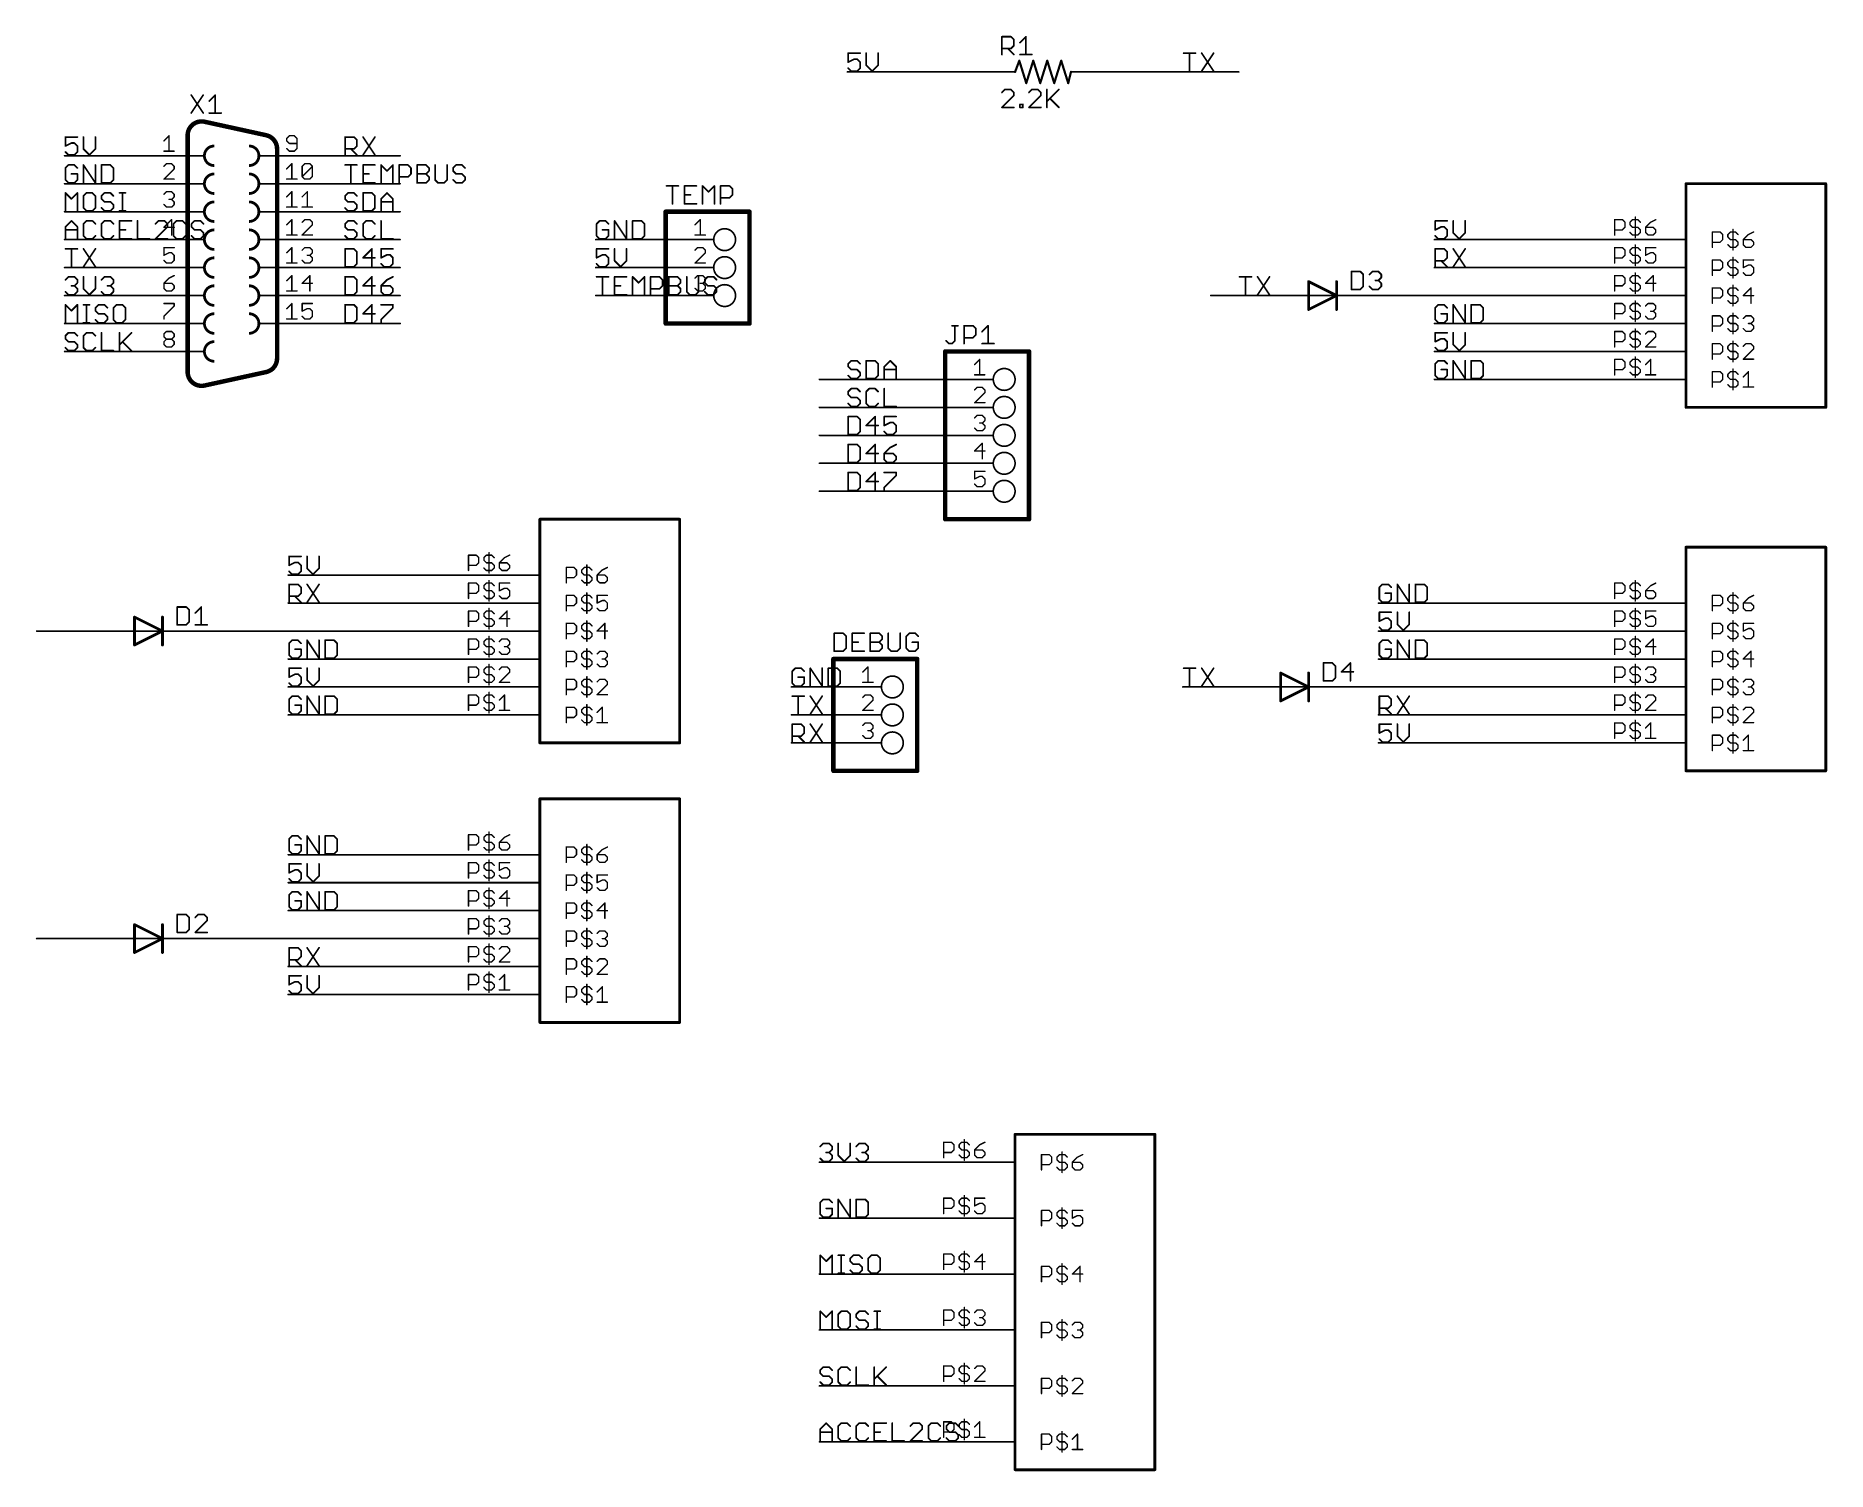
# Model space of a CAD drawing. Extents: x -31 to 132, y -51 to 79.
import ezdxf

# ---------------------------------------------------------------- set-up
doc = ezdxf.new("R2010")
doc.units = 0
for name, color, linetype in [('91', 82, 'CONTINUOUS'), ('94', 22, 'CONTINUOUS'), ('95', 253, 'CONTINUOUS'), ('96', 253, 'CONTINUOUS')]:
    doc.layers.add(name, color=color, linetype=linetype)

msp = doc.modelspace()

# ---------------------------------------------------------------- linework, layer by layer
at = {"layer": '91', "const_width": 0.1524}
for points in [[(55.88, 76.2), (43.18, 76.2)], [(66.04, 76.2), (78.74, 76.2)], [(-20.32, 68.58), (-27.94, 68.58)], [(2.54, 68.58), (-5.08, 68.58)], [(-20.32, 66.04), (-27.94, 66.04)], [(2.54, 66.04), (-5.08, 66.04)], [(-20.32, 63.5), (-27.94, 63.5)], [(2.54, 63.5), (-5.08, 63.5)], [(-20.32, 60.96), (-27.94, 60.96)], [(2.54, 60.96), (-5.08, 60.96)], [(30.48, 60.96), (20.32, 60.96)], [(114.3, 60.96), (96.52, 60.96)], [(-20.32, 58.42), (-27.94, 58.42)], [(2.54, 58.42), (-5.08, 58.42)], [(30.48, 58.42), (20.32, 58.42)], [(96.52, 58.42), (114.3, 58.42)], [(-27.94, 55.88), (-20.32, 55.88)], [(2.54, 55.88), (-5.08, 55.88)], [(30.48, 55.88), (20.32, 55.88)], [(83.82, 55.88), (76.2, 55.88)], [(114.3, 55.88), (88.9, 55.88)], [(-27.94, 53.34), (-20.32, 53.34)], [(2.54, 53.34), (-5.08, 53.34)], [(96.52, 53.34), (114.3, 53.34)], [(-27.94, 50.8), (-20.32, 50.8)], [(96.52, 50.8), (114.3, 50.8)], [(55.88, 48.26), (40.64, 48.26)], [(114.3, 48.26), (96.52, 48.26)], [(55.88, 45.72), (40.64, 45.72)], [(55.88, 43.18), (40.64, 43.18)], [(55.88, 40.64), (40.64, 40.64)], [(55.88, 38.1), (40.64, 38.1)], [(10.16, 30.48), (-7.62, 30.48)], [(10.16, 27.94), (-7.62, 27.94)], [(91.44, 27.94), (114.3, 27.94)], [(-30.48, 25.4), (-22.86, 25.4)], [(-17.78, 25.4), (10.16, 25.4)], [(114.3, 25.4), (91.44, 25.4)], [(10.16, 22.86), (-7.62, 22.86)], [(114.3, 22.86), (91.44, 22.86)], [(10.16, 20.32), (-7.62, 20.32)], [(45.72, 20.32), (38.1, 20.32)], [(81.28, 20.32), (73.66, 20.32)], [(114.3, 20.32), (86.36, 20.32)], [(10.16, 17.78), (-7.62, 17.78)], [(45.72, 17.78), (38.1, 17.78)], [(91.44, 17.78), (114.3, 17.78)], [(38.1, 15.24), (45.72, 15.24)], [(91.44, 15.24), (114.3, 15.24)], [(10.16, 5.08), (-7.62, 5.08)], [(10.16, 2.54), (-7.62, 2.54)], [(10.16, 0), (-7.62, 0)], [(-22.86, -2.54), (-30.48, -2.54)], [(10.16, -2.54), (-17.78, -2.54)], [(-7.62, -5.08), (10.16, -5.08)], [(10.16, -7.62), (-7.62, -7.62)], [(53.34, -22.86), (40.64, -22.86)], [(53.34, -27.94), (40.64, -27.94)], [(53.34, -33.02), (40.64, -33.02)], [(53.34, -38.1), (40.64, -38.1)], [(53.34, -43.18), (40.64, -43.18)], [(53.34, -48.26), (40.64, -48.26)]]:
    msp.add_lwpolyline(points, dxfattribs=at)
at = {"layer": '91', "const_width": 0.0762}
for points in [[(43.18, 76.2381, 1), (43.18, 76.1619)], [(55.88, 76.1619, 1), (55.88, 76.2381)], [(66.04, 76.2381, 1), (66.04, 76.1619)], [(78.74, 76.1619, 1), (78.74, 76.2381)], [(-27.94, 68.6181, 1), (-27.94, 68.5419)], [(-20.32, 68.5419, 1), (-20.32, 68.6181)], [(-5.08, 68.6181, 1), (-5.08, 68.5419)], [(2.54, 68.5419, 1), (2.54, 68.6181)], [(-27.94, 66.0781, 1), (-27.94, 66.0019)], [(-20.32, 66.0019, 1), (-20.32, 66.0781)], [(-5.08, 66.0781, 1), (-5.08, 66.0019)], [(2.54, 66.0019, 1), (2.54, 66.0781)], [(-27.94, 63.5381, 1), (-27.94, 63.4619)], [(-20.32, 63.4619, 1), (-20.32, 63.5381)], [(-5.08, 63.5381, 1), (-5.08, 63.4619)], [(2.54, 63.4619, 1), (2.54, 63.5381)], [(-27.94, 60.9981, 1), (-27.94, 60.9219)], [(-20.32, 60.9219, 1), (-20.32, 60.9981)], [(-5.08, 60.9981, 1), (-5.08, 60.9219)], [(2.54, 60.9219, 1), (2.54, 60.9981)], [(20.32, 60.9981, 1), (20.32, 60.9219)], [(30.48, 60.9219, 1), (30.48, 60.9981)], [(96.52, 60.9981, 1), (96.52, 60.9219)], [(114.3, 60.9219, 1), (114.3, 60.9981)], [(-27.94, 58.4581, 1), (-27.94, 58.3819)], [(-20.32, 58.3819, 1), (-20.32, 58.4581)], [(-5.08, 58.4581, 1), (-5.08, 58.3819)], [(2.54, 58.3819, 1), (2.54, 58.4581)], [(20.32, 58.4581, 1), (20.32, 58.3819)], [(30.48, 58.3819, 1), (30.48, 58.4581)], [(96.52, 58.4581, 1), (96.52, 58.3819)], [(114.3, 58.3819, 1), (114.3, 58.4581)], [(-27.94, 55.9181, 1), (-27.94, 55.8419)], [(-20.32, 55.8419, 1), (-20.32, 55.9181)], [(-5.08, 55.9181, 1), (-5.08, 55.8419)], [(2.54, 55.8419, 1), (2.54, 55.9181)], [(20.32, 55.9181, 1), (20.32, 55.8419)], [(30.48, 55.8419, 1), (30.48, 55.9181)], [(76.2, 55.9181, 1), (76.2, 55.8419)], [(83.82, 55.8419, 1), (83.82, 55.9181)], [(88.9, 55.9181, 1), (88.9, 55.8419)], [(114.3, 55.8419, 1), (114.3, 55.9181)], [(-27.94, 53.3781, 1), (-27.94, 53.3019)], [(-20.32, 53.3019, 1), (-20.32, 53.3781)], [(-5.08, 53.3781, 1), (-5.08, 53.3019)], [(2.54, 53.3019, 1), (2.54, 53.3781)], [(96.52, 53.3781, 1), (96.52, 53.3019)], [(114.3, 53.3019, 1), (114.3, 53.3781)], [(-27.94, 50.8381, 1), (-27.94, 50.7619)], [(-20.32, 50.7619, 1), (-20.32, 50.8381)], [(96.52, 50.8381, 1), (96.52, 50.7619)], [(114.3, 50.7619, 1), (114.3, 50.8381)], [(40.64, 48.2981, 1), (40.64, 48.2219)], [(55.88, 48.2219, 1), (55.88, 48.2981)], [(96.52, 48.2981, 1), (96.52, 48.2219)], [(114.3, 48.2219, 1), (114.3, 48.2981)], [(40.64, 45.7581, 1), (40.64, 45.6819)], [(55.88, 45.6819, 1), (55.88, 45.7581)], [(40.64, 43.2181, 1), (40.64, 43.1419)], [(55.88, 43.1419, 1), (55.88, 43.2181)], [(40.64, 40.6781, 1), (40.64, 40.6019)], [(55.88, 40.6019, 1), (55.88, 40.6781)], [(40.64, 38.1381, 1), (40.64, 38.0619)], [(55.88, 38.0619, 1), (55.88, 38.1381)], [(-7.62, 30.5181, 1), (-7.62, 30.4419)], [(10.16, 30.4419, 1), (10.16, 30.5181)], [(-7.62, 27.9781, 1), (-7.62, 27.9019)], [(10.16, 27.9019, 1), (10.16, 27.9781)], [(91.44, 27.9781, 1), (91.44, 27.9019)], [(114.3, 27.9019, 1), (114.3, 27.9781)], [(-30.48, 25.4381, 1), (-30.48, 25.3619)], [(-22.86, 25.3619, 1), (-22.86, 25.4381)], [(-17.78, 25.4381, 1), (-17.78, 25.3619)], [(10.16, 25.3619, 1), (10.16, 25.4381)], [(91.44, 25.4381, 1), (91.44, 25.3619)], [(114.3, 25.3619, 1), (114.3, 25.4381)], [(-7.62, 22.8981, 1), (-7.62, 22.8219)], [(10.16, 22.8219, 1), (10.16, 22.8981)], [(91.44, 22.8981, 1), (91.44, 22.8219)], [(114.3, 22.8219, 1), (114.3, 22.8981)], [(-7.62, 20.3581, 1), (-7.62, 20.2819)], [(10.16, 20.2819, 1), (10.16, 20.3581)], [(38.1, 20.3581, 1), (38.1, 20.2819)], [(45.72, 20.2819, 1), (45.72, 20.3581)], [(73.66, 20.3581, 1), (73.66, 20.2819)], [(81.28, 20.2819, 1), (81.28, 20.3581)], [(86.36, 20.3581, 1), (86.36, 20.2819)], [(114.3, 20.2819, 1), (114.3, 20.3581)], [(-7.62, 17.8181, 1), (-7.62, 17.7419)], [(10.16, 17.7419, 1), (10.16, 17.8181)], [(38.1, 17.8181, 1), (38.1, 17.7419)], [(45.72, 17.7419, 1), (45.72, 17.8181)], [(91.44, 17.8181, 1), (91.44, 17.7419)], [(114.3, 17.7419, 1), (114.3, 17.8181)], [(38.1, 15.2781, 1), (38.1, 15.2019)], [(45.72, 15.2019, 1), (45.72, 15.2781)], [(91.44, 15.2781, 1), (91.44, 15.2019)], [(114.3, 15.2019, 1), (114.3, 15.2781)], [(-7.62, 5.1181, 1), (-7.62, 5.0419)], [(10.16, 5.0419, 1), (10.16, 5.1181)], [(-7.62, 2.5781, 1), (-7.62, 2.5019)], [(10.16, 2.5019, 1), (10.16, 2.5781)], [(-7.62, 0.0381, 1), (-7.62, -0.0381)], [(10.16, -0.0381, 1), (10.16, 0.0381)], [(-30.48, -2.5019, 1), (-30.48, -2.5781)], [(-22.86, -2.5781, 1), (-22.86, -2.5019)], [(-17.78, -2.5019, 1), (-17.78, -2.5781)], [(10.16, -2.5781, 1), (10.16, -2.5019)], [(-7.62, -5.0419, 1), (-7.62, -5.1181)], [(10.16, -5.1181, 1), (10.16, -5.0419)], [(-7.62, -7.5819, 1), (-7.62, -7.6581)], [(10.16, -7.6581, 1), (10.16, -7.5819)], [(40.64, -22.8219, 1), (40.64, -22.8981)], [(53.34, -22.8981, 1), (53.34, -22.8219)], [(40.64, -27.9019, 1), (40.64, -27.9781)], [(53.34, -27.9781, 1), (53.34, -27.9019)], [(40.64, -32.9819, 1), (40.64, -33.0581)], [(53.34, -33.0581, 1), (53.34, -32.9819)], [(40.64, -38.0619, 1), (40.64, -38.1381)], [(53.34, -38.1381, 1), (53.34, -38.0619)], [(40.64, -43.1419, 1), (40.64, -43.2181)], [(53.34, -43.2181, 1), (53.34, -43.1419)], [(40.64, -48.2219, 1), (40.64, -48.2981)], [(53.34, -48.2981, 1), (53.34, -48.2219)]]:
    msp.add_lwpolyline(points, format="xyb", dxfattribs=at)
at = {"layer": '94'}
for points, const_width in [([(58.42, 76.2), (58.801, 77.216)], 0.2032), ([(58.801, 77.216), (59.436, 75.184)], 0.2032), ([(59.436, 75.184), (60.071, 77.216)], 0.2032), ([(60.071, 77.216), (60.706, 75.184)], 0.2032), ([(60.706, 75.184), (61.341, 77.216)], 0.2032), ([(61.341, 77.216), (61.976, 75.184)], 0.2032), ([(61.976, 75.184), (62.611, 77.216)], 0.2032), ([(62.611, 77.216), (63.246, 75.184)], 0.2032), ([(55.88, 76.2), (58.42, 76.2)], 0.1524), ([(63.246, 75.184), (63.5, 76.2)], 0.2032), ([(66.04, 76.2), (63.5, 76.2)], 0.1524), ([(-15.2226, 71.6718), (-9.6346, 70.4494)], 0.4064), ([(-16.764, 48.9488), (-16.764, 70.4312)], 0.4064), ([(-20.32, 68.58), (-15.24, 68.58)], 0.1524), ([(-5.08, 68.58), (-10.16, 68.58)], 0.1524), ([(-8.636, 50.1712), (-8.636, 69.2088)], 0.4064), ([(-20.32, 66.04), (-15.24, 66.04)], 0.1524), ([(-5.08, 66.04), (-10.16, 66.04)], 0.1524), ([(119.38, 45.72), (119.38, 66.04)], 0.254), ([(119.38, 66.04), (132.08, 66.04)], 0.254), ([(132.08, 66.04), (132.08, 45.72)], 0.254), ([(-20.32, 63.5), (-15.24, 63.5)], 0.1524), ([(-5.08, 63.5), (-10.16, 63.5)], 0.1524), ([(34.29, 63.5), (26.67, 63.5)], 0.4064), ([(26.67, 63.5), (26.67, 53.34)], 0.4064), ([(34.29, 53.34), (34.29, 63.5)], 0.4064), ([(-20.32, 60.96), (-15.24, 60.96)], 0.1524), ([(-5.08, 60.96), (-10.16, 60.96)], 0.1524), ([(30.48, 60.96), (31.0388, 60.96)], 0.1524), ([(114.3, 60.96), (119.38, 60.96)], 0.1524), ([(-20.32, 58.42), (-15.24, 58.42)], 0.1524), ([(-5.08, 58.42), (-10.16, 58.42)], 0.1524), ([(30.48, 58.42), (31.0388, 58.42)], 0.1524), ([(87.63, 55.88), (85.09, 57.15)], 0.254), ([(85.09, 57.15), (85.09, 54.61)], 0.254), ([(87.63, 57.15), (87.63, 55.88)], 0.254), ([(114.3, 58.42), (119.38, 58.42)], 0.1524), ([(-20.32, 55.88), (-15.24, 55.88)], 0.1524), ([(-5.08, 55.88), (-10.16, 55.88)], 0.1524), ([(30.48, 55.88), (31.0388, 55.88)], 0.1524), ([(83.82, 55.88), (86.36, 55.88)], 0.1524), ([(85.09, 54.61), (87.63, 55.88)], 0.254), ([(88.9, 55.88), (86.36, 55.88)], 0.1524), ([(87.63, 55.88), (87.63, 54.61)], 0.254), ([(114.3, 55.88), (119.38, 55.88)], 0.1524), ([(-20.32, 53.34), (-15.24, 53.34)], 0.1524), ([(-5.08, 53.34), (-10.16, 53.34)], 0.1524), ([(26.67, 53.34), (34.29, 53.34)], 0.4064), ([(114.3, 53.34), (119.38, 53.34)], 0.1524), ([(-20.32, 50.8), (-15.24, 50.8)], 0.1524), ([(59.69, 50.8), (52.07, 50.8)], 0.4064), ([(52.07, 50.8), (52.07, 35.56)], 0.4064), ([(59.69, 35.56), (59.69, 50.8)], 0.4064), ([(114.3, 50.8), (119.38, 50.8)], 0.1524), ([(-15.2226, 47.7082), (-9.6346, 48.9306)], 0.4064), ([(55.88, 48.26), (56.4388, 48.26)], 0.1524), ([(114.3, 48.26), (119.38, 48.26)], 0.1524), ([(55.88, 45.72), (56.4388, 45.72)], 0.1524), ([(132.08, 45.72), (119.38, 45.72)], 0.254), ([(55.88, 43.18), (56.4388, 43.18)], 0.1524), ([(55.88, 40.64), (56.4388, 40.64)], 0.1524), ([(55.88, 38.1), (56.4388, 38.1)], 0.1524), ([(15.24, 15.24), (15.24, 35.56)], 0.254), ([(15.24, 35.56), (27.94, 35.56)], 0.254), ([(27.94, 35.56), (27.94, 15.24)], 0.254), ([(52.07, 35.56), (59.69, 35.56)], 0.4064), ([(119.38, 12.7), (119.38, 33.02)], 0.254), ([(119.38, 33.02), (132.08, 33.02)], 0.254), ([(132.08, 33.02), (132.08, 12.7)], 0.254), ([(10.16, 30.48), (15.24, 30.48)], 0.1524), ([(10.16, 27.94), (15.24, 27.94)], 0.1524), ([(114.3, 27.94), (119.38, 27.94)], 0.1524), ([(-19.05, 25.4), (-21.59, 26.67)], 0.254), ([(-21.59, 26.67), (-21.59, 24.13)], 0.254), ([(-19.05, 26.67), (-19.05, 25.4)], 0.254), ([(-22.86, 25.4), (-20.32, 25.4)], 0.1524), ([(-21.59, 24.13), (-19.05, 25.4)], 0.254), ([(-17.78, 25.4), (-20.32, 25.4)], 0.1524), ([(-19.05, 25.4), (-19.05, 24.13)], 0.254), ([(10.16, 25.4), (15.24, 25.4)], 0.1524), ([(114.3, 25.4), (119.38, 25.4)], 0.1524), ([(10.16, 22.86), (15.24, 22.86)], 0.1524), ([(49.53, 22.86), (41.91, 22.86)], 0.4064), ([(41.91, 22.86), (41.91, 12.7)], 0.4064), ([(49.53, 12.7), (49.53, 22.86)], 0.4064), ([(114.3, 22.86), (119.38, 22.86)], 0.1524), ([(85.09, 20.32), (82.55, 21.59)], 0.254), ([(82.55, 21.59), (82.55, 19.05)], 0.254), ([(85.09, 21.59), (85.09, 20.32)], 0.254), ([(10.16, 20.32), (15.24, 20.32)], 0.1524), ([(45.72, 20.32), (46.2788, 20.32)], 0.1524), ([(81.28, 20.32), (83.82, 20.32)], 0.1524), ([(82.55, 19.05), (85.09, 20.32)], 0.254), ([(86.36, 20.32), (83.82, 20.32)], 0.1524), ([(85.09, 20.32), (85.09, 19.05)], 0.254), ([(114.3, 20.32), (119.38, 20.32)], 0.1524), ([(10.16, 17.78), (15.24, 17.78)], 0.1524), ([(45.72, 17.78), (46.2788, 17.78)], 0.1524), ([(114.3, 17.78), (119.38, 17.78)], 0.1524), ([(27.94, 15.24), (15.24, 15.24)], 0.254), ([(45.72, 15.24), (46.2788, 15.24)], 0.1524), ([(114.3, 15.24), (119.38, 15.24)], 0.1524), ([(41.91, 12.7), (49.53, 12.7)], 0.4064), ([(132.08, 12.7), (119.38, 12.7)], 0.254), ([(15.24, -10.16), (15.24, 10.16)], 0.254), ([(15.24, 10.16), (27.94, 10.16)], 0.254), ([(27.94, 10.16), (27.94, -10.16)], 0.254), ([(10.16, 5.08), (15.24, 5.08)], 0.1524), ([(10.16, 2.54), (15.24, 2.54)], 0.1524), ([(10.16, 0), (15.24, 0)], 0.1524), ([(-19.05, -2.54), (-21.59, -1.27)], 0.254), ([(-21.59, -1.27), (-21.59, -3.81)], 0.254), ([(-19.05, -1.27), (-19.05, -2.54)], 0.254), ([(-22.86, -2.54), (-20.32, -2.54)], 0.1524), ([(-21.59, -3.81), (-19.05, -2.54)], 0.254), ([(-17.78, -2.54), (-20.32, -2.54)], 0.1524), ([(-19.05, -2.54), (-19.05, -3.81)], 0.254), ([(10.16, -2.54), (15.24, -2.54)], 0.1524), ([(10.16, -5.08), (15.24, -5.08)], 0.1524), ([(10.16, -7.62), (15.24, -7.62)], 0.1524), ([(27.94, -10.16), (15.24, -10.16)], 0.254), ([(58.42, -50.8), (58.42, -20.32)], 0.254), ([(58.42, -20.32), (71.12, -20.32)], 0.254), ([(71.12, -20.32), (71.12, -50.8)], 0.254), ([(53.34, -22.86), (58.42, -22.86)], 0.1524), ([(53.34, -27.94), (58.42, -27.94)], 0.1524), ([(53.34, -33.02), (58.42, -33.02)], 0.1524), ([(53.34, -38.1), (58.42, -38.1)], 0.1524), ([(53.34, -43.18), (58.42, -43.18)], 0.1524), ([(53.34, -48.26), (58.42, -48.26)], 0.1524), ([(71.12, -50.8), (58.42, -50.8)], 0.254)]:
    msp.add_lwpolyline(points, dxfattribs=dict(at, const_width=const_width))
for points, const_width in [([(58.8495, 77.2312, 1), (58.7525, 77.2008)], 0.1016), ([(58.8486, 77.1982, 1), (58.7534, 77.2338)], 0.1016), ([(60.1195, 77.2312, 1), (60.0225, 77.2008)], 0.1016), ([(60.1195, 77.2008, 1), (60.0225, 77.2312)], 0.1016), ([(61.3895, 77.2312, 1), (61.2925, 77.2008)], 0.1016), ([(61.3895, 77.2008, 1), (61.2925, 77.2312)], 0.1016), ([(62.6595, 77.2312, 1), (62.5625, 77.2008)], 0.1016), ([(62.6595, 77.2008, 1), (62.5625, 77.2312)], 0.1016), ([(55.88, 76.2381, 1), (55.88, 76.1619)], 0.0762), ([(58.3724, 76.2178, 1), (58.4676, 76.1822)], 0.1016), ([(58.42, 76.1619, 1), (58.42, 76.2381)], 0.0762), ([(59.3875, 75.1992, 1), (59.4845, 75.1688)], 0.1016), ([(59.3875, 75.1688, 1), (59.4845, 75.1992)], 0.1016), ([(60.6575, 75.1992, 1), (60.7545, 75.1688)], 0.1016), ([(60.6575, 75.1688, 1), (60.7545, 75.1992)], 0.1016), ([(61.9275, 75.1992, 1), (62.0245, 75.1688)], 0.1016), ([(61.9275, 75.1688, 1), (62.0245, 75.1992)], 0.1016), ([(63.1967, 75.1963, 1), (63.2953, 75.1717)], 0.1016), ([(63.1975, 75.1688, 1), (63.2945, 75.1992)], 0.1016), ([(63.5493, 76.1877, 1), (63.4507, 76.2123)], 0.1016), ([(63.5, 76.2381, 1), (63.5, 76.1619)], 0.0762), ([(66.04, 76.1619, 1), (66.04, 76.2381)], 0.0762), ([(-15.2226, 71.672, 0.4787), (-16.764, 70.4312)], 0.4064), ([(-15.2009, 71.7711, 1), (-15.2443, 71.5725)], 0.2032), ([(-16.6624, 70.4312, 1), (-16.8656, 70.4312)], 0.2032), ([(-8.6358, 69.2088, 0.3524), (-9.6346, 70.4495)], 0.4064), ([(-9.6563, 70.3501, 1), (-9.6129, 70.5487)], 0.2032), ([(-20.32, 68.6181, 1), (-20.32, 68.5419)], 0.0762), ([(-14.351, 69.469, 1), (-14.351, 67.691)], 0.254), ([(-15.24, 68.5419, 1), (-15.24, 68.6181)], 0.0762), ([(-11.176, 67.691, 1), (-11.176, 69.469)], 0.254), ([(-10.16, 68.6181, 1), (-10.16, 68.5419)], 0.0762), ([(-8.5344, 69.2088, 1), (-8.7376, 69.2088)], 0.2032), ([(-5.08, 68.5419, 1), (-5.08, 68.6181)], 0.0762), ([(-14.351, 66.929, 1), (-14.351, 65.151)], 0.254), ([(-11.176, 65.151, 1), (-11.176, 66.929)], 0.254), ([(-20.32, 66.0781, 1), (-20.32, 66.0019)], 0.0762), ([(-15.24, 66.0019, 1), (-15.24, 66.0781)], 0.0762), ([(-10.16, 66.0781, 1), (-10.16, 66.0019)], 0.0762), ([(-5.08, 66.0019, 1), (-5.08, 66.0781)], 0.0762), ([(119.4435, 66.04, 1), (119.3165, 66.04)], 0.127), ([(119.38, 66.1035, 1), (119.38, 65.9765)], 0.127), ([(132.1435, 66.04, 1), (132.0165, 66.04)], 0.127), ([(132.08, 65.9765, 1), (132.08, 66.1035)], 0.127), ([(-20.32, 63.5381, 1), (-20.32, 63.4619)], 0.0762), ([(-14.351, 64.389, 1), (-14.351, 62.611)], 0.254), ([(-15.24, 63.4619, 1), (-15.24, 63.5381)], 0.0762), ([(-11.176, 62.611, 1), (-11.176, 64.389)], 0.254), ([(-10.16, 63.5381, 1), (-10.16, 63.4619)], 0.0762), ([(-5.08, 63.4619, 1), (-5.08, 63.5381)], 0.0762), ([(26.67, 63.6016, 1), (26.67, 63.3984)], 0.2032), ([(26.7716, 63.5, 1), (26.5684, 63.5)], 0.2032), ([(34.3916, 63.5, 1), (34.1884, 63.5)], 0.2032), ([(34.29, 63.3984, 1), (34.29, 63.6016)], 0.2032), ([(-14.351, 61.849, 1), (-14.351, 60.071)], 0.254), ([(-11.176, 60.071, 1), (-11.176, 61.849)], 0.254), ([(32.0294, 59.9694, 1), (32.0294, 61.9506, 1), (32.0294, 59.9694)], 0.1524), ([(-20.32, 60.9981, 1), (-20.32, 60.9219)], 0.0762), ([(-15.24, 60.9219, 1), (-15.24, 60.9981)], 0.0762), ([(-10.16, 60.9981, 1), (-10.16, 60.9219)], 0.0762), ([(-5.08, 60.9219, 1), (-5.08, 60.9981)], 0.0762), ([(30.48, 60.9981, 1), (30.48, 60.9219)], 0.0762), ([(31.0388, 60.9219, 1), (31.0388, 60.9981)], 0.0762), ([(114.3, 60.9981, 1), (114.3, 60.9219)], 0.0762), ([(119.38, 60.9219, 1), (119.38, 60.9981)], 0.0762), ([(-14.351, 59.309, 1), (-14.351, 57.531)], 0.254), ([(-11.176, 57.531, 1), (-11.176, 59.309)], 0.254), ([(32.0294, 57.4294, 1), (32.0294, 59.4106, 1), (32.0294, 57.4294)], 0.1524), ([(-20.32, 58.4581, 1), (-20.32, 58.3819)], 0.0762), ([(-15.24, 58.3819, 1), (-15.24, 58.4581)], 0.0762), ([(-10.16, 58.4581, 1), (-10.16, 58.3819)], 0.0762), ([(-5.08, 58.3819, 1), (-5.08, 58.4581)], 0.0762), ([(30.48, 58.4581, 1), (30.48, 58.3819)], 0.0762), ([(31.0388, 58.3819, 1), (31.0388, 58.4581)], 0.0762), ([(85.1184, 57.2068, 1), (85.0616, 57.0932)], 0.127), ([(85.1535, 57.15, 1), (85.0265, 57.15)], 0.127), ([(87.6935, 57.15, 1), (87.5665, 57.15)], 0.127), ([(114.3, 58.4581, 1), (114.3, 58.3819)], 0.0762), ([(119.38, 58.3819, 1), (119.38, 58.4581)], 0.0762), ([(-20.32, 55.9181, 1), (-20.32, 55.8419)], 0.0762), ([(-14.351, 56.769, 1), (-14.351, 54.991)], 0.254), ([(-15.24, 55.8419, 1), (-15.24, 55.9181)], 0.0762), ([(-11.176, 54.991, 1), (-11.176, 56.769)], 0.254), ([(-10.16, 55.9181, 1), (-10.16, 55.8419)], 0.0762), ([(-5.08, 55.8419, 1), (-5.08, 55.9181)], 0.0762), ([(30.48, 55.9181, 1), (30.48, 55.8419)], 0.0762), ([(32.0294, 54.8894, 1), (32.0294, 56.8706, 1), (32.0294, 54.8894)], 0.1524), ([(31.0388, 55.8419, 1), (31.0388, 55.9181)], 0.0762), ([(83.82, 55.9181, 1), (83.82, 55.8419)], 0.0762), ([(86.36, 55.9181, 1), (86.36, 55.8419)], 0.0762), ([(86.36, 55.8419, 1), (86.36, 55.9181)], 0.0762), ([(87.6935, 55.88, 1), (87.5665, 55.88)], 0.127), ([(87.5665, 55.88, 1), (87.6935, 55.88)], 0.127), ([(87.6584, 55.8232, 1), (87.6016, 55.9368)], 0.127), ([(87.6016, 55.8232, 1), (87.6584, 55.9368)], 0.127), ([(88.9, 55.8419, 1), (88.9, 55.9181)], 0.0762), ([(114.3, 55.9181, 1), (114.3, 55.8419)], 0.0762), ([(119.38, 55.8419, 1), (119.38, 55.9181)], 0.0762), ([(-14.351, 54.229, 1), (-14.351, 52.451)], 0.254), ([(-11.176, 52.451, 1), (-11.176, 54.229)], 0.254), ([(85.0616, 54.6668, 1), (85.1184, 54.5532)], 0.127), ([(85.0265, 54.61, 1), (85.1535, 54.61)], 0.127), ([(87.5665, 54.61, 1), (87.6935, 54.61)], 0.127), ([(-20.32, 53.3781, 1), (-20.32, 53.3019)], 0.0762), ([(-15.24, 53.3019, 1), (-15.24, 53.3781)], 0.0762), ([(-10.16, 53.3781, 1), (-10.16, 53.3019)], 0.0762), ([(-5.08, 53.3019, 1), (-5.08, 53.3781)], 0.0762), ([(26.67, 53.4416, 1), (26.67, 53.2384)], 0.2032), ([(26.5684, 53.34, 1), (26.7716, 53.34)], 0.2032), ([(34.1884, 53.34, 1), (34.3916, 53.34)], 0.2032), ([(34.29, 53.2384, 1), (34.29, 53.4416)], 0.2032), ([(114.3, 53.3781, 1), (114.3, 53.3019)], 0.0762), ([(119.38, 53.3019, 1), (119.38, 53.3781)], 0.0762), ([(-20.32, 50.8381, 1), (-20.32, 50.7619)], 0.0762), ([(-14.351, 51.689, 1), (-14.351, 49.911)], 0.254), ([(-15.24, 50.7619, 1), (-15.24, 50.8381)], 0.0762), ([(52.07, 50.9016, 1), (52.07, 50.6984)], 0.2032), ([(52.1716, 50.8, 1), (51.9684, 50.8)], 0.2032), ([(59.7916, 50.8, 1), (59.5884, 50.8)], 0.2032), ([(59.69, 50.6984, 1), (59.69, 50.9016)], 0.2032), ([(114.3, 50.8381, 1), (114.3, 50.7619)], 0.0762), ([(119.38, 50.7619, 1), (119.38, 50.8381)], 0.0762), ([(-16.764, 48.9488, 0.4788), (-15.2226, 47.7081)], 0.4064), ([(-16.8656, 48.9488, 1), (-16.6624, 48.9488)], 0.2032), ([(-9.6346, 48.9306, 0.3524), (-8.636, 50.1712)], 0.4064), ([(-9.6563, 49.0299, 1), (-9.6129, 48.8313)], 0.2032), ([(-9.6129, 48.8313, 1), (-9.6563, 49.0299)], 0.2032), ([(-8.5344, 50.1712, 1), (-8.7376, 50.1712)], 0.2032), ([(-8.7376, 50.1712, 1), (-8.5344, 50.1712)], 0.2032), ([(57.4294, 47.2694, 1), (57.4294, 49.2506, 1), (57.4294, 47.2694)], 0.1524), ([(-15.2443, 47.8075, 1), (-15.2009, 47.6089)], 0.2032), ([(55.88, 48.2981, 1), (55.88, 48.2219)], 0.0762), ([(56.4388, 48.2219, 1), (56.4388, 48.2981)], 0.0762), ([(114.3, 48.2981, 1), (114.3, 48.2219)], 0.0762), ([(119.38, 48.2219, 1), (119.38, 48.2981)], 0.0762), ([(55.88, 45.7581, 1), (55.88, 45.6819)], 0.0762), ([(57.4294, 44.7294, 1), (57.4294, 46.7106, 1), (57.4294, 44.7294)], 0.1524), ([(56.4388, 45.6819, 1), (56.4388, 45.7581)], 0.0762), ([(119.38, 45.7835, 1), (119.38, 45.6565)], 0.127), ([(119.3165, 45.72, 1), (119.4435, 45.72)], 0.127), ([(132.0165, 45.72, 1), (132.1435, 45.72)], 0.127), ([(132.08, 45.6565, 1), (132.08, 45.7835)], 0.127), ([(57.4294, 42.1894, 1), (57.4294, 44.1706, 1), (57.4294, 42.1894)], 0.1524), ([(55.88, 43.2181, 1), (55.88, 43.1419)], 0.0762), ([(56.4388, 43.1419, 1), (56.4388, 43.2181)], 0.0762), ([(55.88, 40.6781, 1), (55.88, 40.6019)], 0.0762), ([(57.4294, 39.6494, 1), (57.4294, 41.6306, 1), (57.4294, 39.6494)], 0.1524), ([(56.4388, 40.6019, 1), (56.4388, 40.6781)], 0.0762), ([(57.4294, 37.1094, 1), (57.4294, 39.0906, 1), (57.4294, 37.1094)], 0.1524), ([(55.88, 38.1381, 1), (55.88, 38.0619)], 0.0762), ([(56.4388, 38.0619, 1), (56.4388, 38.1381)], 0.0762), ([(15.3035, 35.56, 1), (15.1765, 35.56)], 0.127), ([(15.24, 35.6235, 1), (15.24, 35.4965)], 0.127), ([(28.0035, 35.56, 1), (27.8765, 35.56)], 0.127), ([(27.94, 35.4965, 1), (27.94, 35.6235)], 0.127), ([(52.07, 35.6616, 1), (52.07, 35.4584)], 0.2032), ([(51.9684, 35.56, 1), (52.1716, 35.56)], 0.2032), ([(59.5884, 35.56, 1), (59.7916, 35.56)], 0.2032), ([(59.69, 35.4584, 1), (59.69, 35.6616)], 0.2032), ([(119.4435, 33.02, 1), (119.3165, 33.02)], 0.127), ([(119.38, 33.0835, 1), (119.38, 32.9565)], 0.127), ([(132.1435, 33.02, 1), (132.0165, 33.02)], 0.127), ([(132.08, 32.9565, 1), (132.08, 33.0835)], 0.127), ([(10.16, 30.5181, 1), (10.16, 30.4419)], 0.0762), ([(15.24, 30.4419, 1), (15.24, 30.5181)], 0.0762), ([(10.16, 27.9781, 1), (10.16, 27.9019)], 0.0762), ([(15.24, 27.9019, 1), (15.24, 27.9781)], 0.0762), ([(114.3, 27.9781, 1), (114.3, 27.9019)], 0.0762), ([(119.38, 27.9019, 1), (119.38, 27.9781)], 0.0762), ([(-21.5616, 26.7268, 1), (-21.6184, 26.6132)], 0.127), ([(-21.5265, 26.67, 1), (-21.6535, 26.67)], 0.127), ([(-18.9865, 26.67, 1), (-19.1135, 26.67)], 0.127), ([(-22.86, 25.4381, 1), (-22.86, 25.3619)], 0.0762), ([(-20.32, 25.4381, 1), (-20.32, 25.3619)], 0.0762), ([(-20.32, 25.3619, 1), (-20.32, 25.4381)], 0.0762), ([(-18.9865, 25.4, 1), (-19.1135, 25.4)], 0.127), ([(-19.1135, 25.4, 1), (-18.9865, 25.4)], 0.127), ([(-19.0216, 25.3432, 1), (-19.0784, 25.4568)], 0.127), ([(-19.0784, 25.3432, 1), (-19.0216, 25.4568)], 0.127), ([(-17.78, 25.3619, 1), (-17.78, 25.4381)], 0.0762), ([(10.16, 25.4381, 1), (10.16, 25.3619)], 0.0762), ([(15.24, 25.3619, 1), (15.24, 25.4381)], 0.0762), ([(114.3, 25.4381, 1), (114.3, 25.3619)], 0.0762), ([(119.38, 25.3619, 1), (119.38, 25.4381)], 0.0762), ([(-21.6184, 24.1868, 1), (-21.5616, 24.0732)], 0.127), ([(-21.6535, 24.13, 1), (-21.5265, 24.13)], 0.127), ([(-19.1135, 24.13, 1), (-18.9865, 24.13)], 0.127), ([(10.16, 22.8981, 1), (10.16, 22.8219)], 0.0762), ([(15.24, 22.8219, 1), (15.24, 22.8981)], 0.0762), ([(41.91, 22.9616, 1), (41.91, 22.7584)], 0.2032), ([(42.0116, 22.86, 1), (41.8084, 22.86)], 0.2032), ([(49.6316, 22.86, 1), (49.4284, 22.86)], 0.2032), ([(49.53, 22.7584, 1), (49.53, 22.9616)], 0.2032), ([(114.3, 22.8981, 1), (114.3, 22.8219)], 0.0762), ([(119.38, 22.8219, 1), (119.38, 22.8981)], 0.0762), ([(47.2694, 19.3294, 1), (47.2694, 21.3106, 1), (47.2694, 19.3294)], 0.1524), ([(82.5784, 21.6468, 1), (82.5216, 21.5332)], 0.127), ([(82.6135, 21.59, 1), (82.4865, 21.59)], 0.127), ([(85.1535, 21.59, 1), (85.0265, 21.59)], 0.127), ([(10.16, 20.3581, 1), (10.16, 20.2819)], 0.0762), ([(15.24, 20.2819, 1), (15.24, 20.3581)], 0.0762), ([(45.72, 20.3581, 1), (45.72, 20.2819)], 0.0762), ([(46.2788, 20.2819, 1), (46.2788, 20.3581)], 0.0762), ([(81.28, 20.3581, 1), (81.28, 20.2819)], 0.0762), ([(83.82, 20.3581, 1), (83.82, 20.2819)], 0.0762), ([(83.82, 20.2819, 1), (83.82, 20.3581)], 0.0762), ([(85.1535, 20.32, 1), (85.0265, 20.32)], 0.127), ([(85.0265, 20.32, 1), (85.1535, 20.32)], 0.127), ([(85.1184, 20.2632, 1), (85.0616, 20.3768)], 0.127), ([(85.0616, 20.2632, 1), (85.1184, 20.3768)], 0.127), ([(86.36, 20.2819, 1), (86.36, 20.3581)], 0.0762), ([(114.3, 20.3581, 1), (114.3, 20.2819)], 0.0762), ([(119.38, 20.2819, 1), (119.38, 20.3581)], 0.0762), ([(47.2694, 16.7894, 1), (47.2694, 18.7706, 1), (47.2694, 16.7894)], 0.1524), ([(82.5216, 19.1068, 1), (82.5784, 18.9932)], 0.127), ([(82.4865, 19.05, 1), (82.6135, 19.05)], 0.127), ([(85.0265, 19.05, 1), (85.1535, 19.05)], 0.127), ([(10.16, 17.8181, 1), (10.16, 17.7419)], 0.0762), ([(15.24, 17.7419, 1), (15.24, 17.8181)], 0.0762), ([(45.72, 17.8181, 1), (45.72, 17.7419)], 0.0762), ([(47.2694, 14.2494, 1), (47.2694, 16.2306, 1), (47.2694, 14.2494)], 0.1524), ([(46.2788, 17.7419, 1), (46.2788, 17.8181)], 0.0762), ([(114.3, 17.8181, 1), (114.3, 17.7419)], 0.0762), ([(119.38, 17.7419, 1), (119.38, 17.8181)], 0.0762), ([(15.24, 15.3035, 1), (15.24, 15.1765)], 0.127), ([(15.1765, 15.24, 1), (15.3035, 15.24)], 0.127), ([(27.8765, 15.24, 1), (28.0035, 15.24)], 0.127), ([(27.94, 15.1765, 1), (27.94, 15.3035)], 0.127), ([(45.72, 15.2781, 1), (45.72, 15.2019)], 0.0762), ([(46.2788, 15.2019, 1), (46.2788, 15.2781)], 0.0762), ([(114.3, 15.2781, 1), (114.3, 15.2019)], 0.0762), ([(119.38, 15.2019, 1), (119.38, 15.2781)], 0.0762), ([(41.91, 12.8016, 1), (41.91, 12.5984)], 0.2032), ([(41.8084, 12.7, 1), (42.0116, 12.7)], 0.2032), ([(49.4284, 12.7, 1), (49.6316, 12.7)], 0.2032), ([(49.53, 12.5984, 1), (49.53, 12.8016)], 0.2032), ([(119.38, 12.7635, 1), (119.38, 12.6365)], 0.127), ([(119.3165, 12.7, 1), (119.4435, 12.7)], 0.127), ([(132.0165, 12.7, 1), (132.1435, 12.7)], 0.127), ([(132.08, 12.6365, 1), (132.08, 12.7635)], 0.127), ([(15.3035, 10.16, 1), (15.1765, 10.16)], 0.127), ([(15.24, 10.2235, 1), (15.24, 10.0965)], 0.127), ([(28.0035, 10.16, 1), (27.8765, 10.16)], 0.127), ([(27.94, 10.0965, 1), (27.94, 10.2235)], 0.127), ([(10.16, 5.1181, 1), (10.16, 5.0419)], 0.0762), ([(15.24, 5.0419, 1), (15.24, 5.1181)], 0.0762), ([(10.16, 2.5781, 1), (10.16, 2.5019)], 0.0762), ([(15.24, 2.5019, 1), (15.24, 2.5781)], 0.0762), ([(10.16, 0.0381, 1), (10.16, -0.0381)], 0.0762), ([(15.24, -0.0381, 1), (15.24, 0.0381)], 0.0762), ([(-21.5616, -1.2132, 1), (-21.6184, -1.3268)], 0.127), ([(-21.5265, -1.27, 1), (-21.6535, -1.27)], 0.127), ([(-18.9865, -1.27, 1), (-19.1135, -1.27)], 0.127), ([(-22.86, -2.5019, 1), (-22.86, -2.5781)], 0.0762), ([(-20.32, -2.5019, 1), (-20.32, -2.5781)], 0.0762), ([(-20.32, -2.5781, 1), (-20.32, -2.5019)], 0.0762), ([(-18.9865, -2.54, 1), (-19.1135, -2.54)], 0.127), ([(-19.1135, -2.54, 1), (-18.9865, -2.54)], 0.127), ([(-19.0216, -2.5968, 1), (-19.0784, -2.4832)], 0.127), ([(-19.0784, -2.5968, 1), (-19.0216, -2.4832)], 0.127), ([(-17.78, -2.5781, 1), (-17.78, -2.5019)], 0.0762), ([(10.16, -2.5019, 1), (10.16, -2.5781)], 0.0762), ([(15.24, -2.5781, 1), (15.24, -2.5019)], 0.0762), ([(-21.6184, -3.7532, 1), (-21.5616, -3.8668)], 0.127), ([(-21.6535, -3.81, 1), (-21.5265, -3.81)], 0.127), ([(-19.1135, -3.81, 1), (-18.9865, -3.81)], 0.127), ([(10.16, -5.0419, 1), (10.16, -5.1181)], 0.0762), ([(15.24, -5.1181, 1), (15.24, -5.0419)], 0.0762), ([(10.16, -7.5819, 1), (10.16, -7.6581)], 0.0762), ([(15.24, -7.6581, 1), (15.24, -7.5819)], 0.0762), ([(15.24, -10.0965, 1), (15.24, -10.2235)], 0.127), ([(15.1765, -10.16, 1), (15.3035, -10.16)], 0.127), ([(27.8765, -10.16, 1), (28.0035, -10.16)], 0.127), ([(27.94, -10.2235, 1), (27.94, -10.0965)], 0.127), ([(58.4835, -20.32, 1), (58.3565, -20.32)], 0.127), ([(58.42, -20.2565, 1), (58.42, -20.3835)], 0.127), ([(71.1835, -20.32, 1), (71.0565, -20.32)], 0.127), ([(71.12, -20.3835, 1), (71.12, -20.2565)], 0.127), ([(53.34, -22.8219, 1), (53.34, -22.8981)], 0.0762), ([(58.42, -22.8981, 1), (58.42, -22.8219)], 0.0762), ([(53.34, -27.9019, 1), (53.34, -27.9781)], 0.0762), ([(58.42, -27.9781, 1), (58.42, -27.9019)], 0.0762), ([(53.34, -32.9819, 1), (53.34, -33.0581)], 0.0762), ([(58.42, -33.0581, 1), (58.42, -32.9819)], 0.0762), ([(53.34, -38.0619, 1), (53.34, -38.1381)], 0.0762), ([(58.42, -38.1381, 1), (58.42, -38.0619)], 0.0762), ([(53.34, -43.1419, 1), (53.34, -43.2181)], 0.0762), ([(58.42, -43.2181, 1), (58.42, -43.1419)], 0.0762), ([(53.34, -48.2219, 1), (53.34, -48.2981)], 0.0762), ([(58.42, -48.2981, 1), (58.42, -48.2219)], 0.0762), ([(58.42, -50.7365, 1), (58.42, -50.8635)], 0.127), ([(58.3565, -50.8, 1), (58.4835, -50.8)], 0.127), ([(71.0565, -50.8, 1), (71.1835, -50.8)], 0.127), ([(71.12, -50.8635, 1), (71.12, -50.7365)], 0.127)]:
    msp.add_lwpolyline(points, format="xyb", dxfattribs=dict(at, const_width=const_width))
at = {"layer": '95'}
for points, const_width in [([(57.2262, 77.7748), (57.2262, 79.4018)], 0.1524), ([(57.2262, 79.4018), (58.0397, 79.4018)], 0.1524), ([(58.0397, 78.3171), (57.2262, 78.3171)], 0.1524), ([(57.7685, 78.3171), (58.3109, 77.7748)], 0.1524), ([(58.0397, 79.4018), (58.3109, 79.1306)], 0.1524), ([(58.3109, 78.5883), (58.0397, 78.3171)], 0.1524), ([(58.3109, 79.1306), (58.3109, 78.5883)], 0.1524), ([(58.8634, 78.8595), (59.4057, 79.4018)], 0.1524), ([(59.4057, 79.4018), (59.4057, 77.7748)], 0.1524), ([(44.3409, 77.9032), (43.2562, 77.9032)], 0.1524), ([(43.2562, 77.9032), (43.2562, 77.0897)], 0.1524), ([(43.2562, 77.0897), (43.7985, 77.3609)], 0.1524), ([(43.5274, 76.2762), (43.2562, 76.5474)], 0.1524), ([(43.7985, 77.3609), (44.0697, 77.3609)], 0.1524), ([(44.0697, 77.3609), (44.3409, 77.0897)], 0.1524), ([(44.3409, 76.5474), (44.0697, 76.2762)], 0.1524), ([(44.3409, 77.0897), (44.3409, 76.5474)], 0.1524), ([(44.8934, 77.9032), (44.8934, 76.8185)], 0.1524), ([(44.8934, 76.8185), (45.4357, 76.2762)], 0.1524), ([(45.4357, 76.2762), (45.978, 76.8185)], 0.1524), ([(45.978, 76.8185), (45.978, 77.9032)], 0.1524), ([(58.8634, 77.7748), (59.948, 77.7748)], 0.1524), ([(73.7362, 77.9032), (74.8209, 77.9032)], 0.1524), ([(74.2785, 76.2762), (74.2785, 77.9032)], 0.1524), ([(75.3734, 77.9032), (76.458, 76.2762)], 0.1524), ([(76.458, 77.9032), (75.3734, 76.2762)], 0.1524), ([(44.0697, 76.2762), (43.5274, 76.2762)], 0.1524), ([(-16.4338, 74.0932), (-15.3491, 72.4662)], 0.1524), ([(-15.3491, 74.0932), (-16.4338, 72.4662)], 0.1524), ([(-14.7966, 73.5509), (-14.2543, 74.0932)], 0.1524), ([(-14.2543, 74.0932), (-14.2543, 72.4662)], 0.1524), ([(-14.7966, 72.4662), (-13.712, 72.4662)], 0.1524), ([(-26.7791, 70.2832), (-27.8638, 70.2832)], 0.1524), ([(-27.8638, 70.2832), (-27.8638, 69.4697)], 0.1524), ([(-26.2266, 70.2832), (-26.2266, 69.1985)], 0.1524), ([(-25.142, 69.1985), (-25.142, 70.2832)], 0.1524), ([(-18.9166, 69.9312), (-18.4505, 70.3973)], 0.127), ([(-18.4505, 70.3973), (-18.4505, 68.9991)], 0.127), ([(-7.5267, 70.3973), (-7.7597, 70.1643)], 0.127), ([(-7.7597, 70.1643), (-7.7597, 69.9312)], 0.127), ([(-7.7597, 69.9312), (-7.5267, 69.6982)], 0.127), ([(-7.0606, 70.3973), (-7.5267, 70.3973)], 0.127), ([(-6.8276, 70.1643), (-7.0606, 70.3973)], 0.127), ([(-6.8276, 69.2321), (-6.8276, 70.1643)], 0.127), ([(-2.4638, 68.6562), (-2.4638, 70.2832)], 0.1524), ([(-2.4638, 70.2832), (-1.6503, 70.2832)], 0.1524), ([(-1.6503, 70.2832), (-1.3791, 70.012)], 0.1524), ([(-1.3791, 70.012), (-1.3791, 69.4697)], 0.1524), ([(-0.8266, 70.2832), (0.258, 68.6562)], 0.1524), ([(0.258, 70.2832), (-0.8266, 68.6562)], 0.1524), ([(-27.8638, 69.4697), (-27.3215, 69.7409)], 0.1524), ([(-27.5926, 68.6562), (-27.8638, 68.9274)], 0.1524), ([(-27.0503, 68.6562), (-27.5926, 68.6562)], 0.1524), ([(-27.3215, 69.7409), (-27.0503, 69.7409)], 0.1524), ([(-27.0503, 69.7409), (-26.7791, 69.4697)], 0.1524), ([(-26.7791, 68.9274), (-27.0503, 68.6562)], 0.1524), ([(-26.7791, 69.4697), (-26.7791, 68.9274)], 0.1524), ([(-26.2266, 69.1985), (-25.6843, 68.6562)], 0.1524), ([(-25.6843, 68.6562), (-25.142, 69.1985)], 0.1524), ([(-18.9166, 68.9991), (-17.9845, 68.9991)], 0.127), ([(-7.7597, 69.2321), (-7.5267, 68.9991)], 0.127), ([(-7.5267, 69.6982), (-6.8276, 69.6982)], 0.127), ([(-7.5267, 68.9991), (-7.0606, 68.9991)], 0.127), ([(-7.0606, 68.9991), (-6.8276, 69.2321)], 0.127), ([(-1.6503, 69.1985), (-2.4638, 69.1985)], 0.1524), ([(-1.9215, 69.1985), (-1.3791, 68.6562)], 0.1524), ([(-1.3791, 69.4697), (-1.6503, 69.1985)], 0.1524), ([(-27.5926, 67.7432), (-27.8638, 67.472)], 0.1524), ([(-27.8638, 67.472), (-27.8638, 66.3874)], 0.1524), ([(-27.0503, 67.7432), (-27.5926, 67.7432)], 0.1524), ([(-26.7791, 66.9297), (-27.3215, 66.9297)], 0.1524), ([(-26.7791, 67.472), (-27.0503, 67.7432)], 0.1524), ([(-26.7791, 66.3874), (-26.7791, 66.9297)], 0.1524), ([(-26.2266, 66.1162), (-26.2266, 67.7432)], 0.1524), ([(-26.2266, 67.7432), (-25.142, 66.1162)], 0.1524), ([(-25.142, 66.1162), (-25.142, 67.7432)], 0.1524), ([(-24.5895, 67.7432), (-24.5895, 66.1162)], 0.1524), ([(-23.776, 67.7432), (-24.5895, 67.7432)], 0.1524), ([(-23.5048, 67.472), (-23.776, 67.7432)], 0.1524), ([(-23.5048, 66.3874), (-23.5048, 67.472)], 0.1524), ([(-18.6835, 67.8573), (-18.9166, 67.6243)], 0.127), ([(-18.9166, 66.4591), (-17.9845, 67.3912)], 0.127), ([(-18.2175, 67.8573), (-18.6835, 67.8573)], 0.127), ([(-17.9845, 67.6243), (-18.2175, 67.8573)], 0.127), ([(-17.9845, 67.3912), (-17.9845, 67.6243)], 0.127), ([(-7.7597, 67.3912), (-7.2936, 67.8573)], 0.127), ([(-7.2936, 67.8573), (-7.2936, 66.4591)], 0.127), ([(-6.3564, 67.6243), (-6.1234, 67.8573)], 0.127), ([(-6.3564, 66.6921), (-6.3564, 67.6243)], 0.127), ([(-6.3564, 66.6921), (-5.4243, 67.6243)], 0.127), ([(-6.1234, 66.4591), (-6.3564, 66.6921)], 0.127), ([(-6.1234, 67.8573), (-5.6573, 67.8573)], 0.127), ([(-5.6573, 67.8573), (-5.4243, 67.6243)], 0.127), ([(-5.4243, 66.6921), (-5.6573, 66.4591)], 0.127), ([(-5.4243, 67.6243), (-5.4243, 66.6921)], 0.127), ([(-2.4638, 67.7432), (-1.3791, 67.7432)], 0.1524), ([(-1.9215, 66.1162), (-1.9215, 67.7432)], 0.1524), ([(0.258, 67.7432), (-0.8266, 67.7432)], 0.1524), ([(-0.8266, 67.7432), (-0.8266, 66.1162)], 0.1524), ([(-0.8266, 66.9297), (-0.2843, 66.9297)], 0.1524), ([(0.8105, 66.1162), (0.8105, 67.7432)], 0.1524), ([(0.8105, 67.7432), (1.3528, 67.2009)], 0.1524), ([(1.3528, 67.2009), (1.8952, 67.7432)], 0.1524), ([(1.8952, 67.7432), (1.8952, 66.1162)], 0.1524), ([(2.4477, 66.1162), (2.4477, 67.7432)], 0.1524), ([(2.4477, 67.7432), (3.2612, 67.7432)], 0.1524), ([(3.2612, 66.6585), (2.4477, 66.6585)], 0.1524), ([(3.2612, 67.7432), (3.5323, 67.472)], 0.1524), ([(3.5323, 66.9297), (3.2612, 66.6585)], 0.1524), ([(3.5323, 67.472), (3.5323, 66.9297)], 0.1524), ([(4.0848, 66.1162), (4.0848, 67.7432)], 0.1524), ([(4.0848, 67.7432), (4.8983, 67.7432)], 0.1524), ([(4.0848, 66.9297), (4.8983, 66.9297)], 0.1524), ([(4.8983, 67.7432), (5.1695, 67.472)], 0.1524), ([(5.1695, 67.2009), (4.8983, 66.9297)], 0.1524), ([(4.8983, 66.9297), (5.1695, 66.6585)], 0.1524), ([(5.1695, 67.472), (5.1695, 67.2009)], 0.1524), ([(5.1695, 66.6585), (5.1695, 66.3874)], 0.1524), ([(5.722, 67.7432), (5.722, 66.3874)], 0.1524), ([(6.8066, 66.3874), (6.8066, 67.7432)], 0.1524), ([(7.6303, 67.7432), (7.3591, 67.472)], 0.1524), ([(7.3591, 67.472), (7.3591, 67.2009)], 0.1524), ([(7.3591, 67.2009), (7.6303, 66.9297)], 0.1524), ([(8.1726, 67.7432), (7.6303, 67.7432)], 0.1524), ([(7.6303, 66.9297), (8.1726, 66.9297)], 0.1524), ([(8.4438, 67.472), (8.1726, 67.7432)], 0.1524), ([(8.1726, 66.9297), (8.4438, 66.6585)], 0.1524), ([(8.4438, 66.6585), (8.4438, 66.3874)], 0.1524), ([(-27.8638, 66.3874), (-27.5926, 66.1162)], 0.1524), ([(-27.8638, 63.5762), (-27.8638, 65.2032)], 0.1524), ([(-27.8638, 65.2032), (-27.3215, 64.6609)], 0.1524), ([(-27.5926, 66.1162), (-27.0503, 66.1162)], 0.1524), ([(-27.3215, 64.6609), (-26.7791, 65.2032)], 0.1524), ([(-27.0503, 66.1162), (-26.7791, 66.3874)], 0.1524), ([(-26.7791, 65.2032), (-26.7791, 63.5762)], 0.1524), ([(-25.9555, 65.2032), (-26.2266, 64.932)], 0.1524), ([(-25.4132, 65.2032), (-25.9555, 65.2032)], 0.1524), ([(-25.142, 64.932), (-25.4132, 65.2032)], 0.1524), ([(-24.5895, 66.1162), (-23.776, 66.1162)], 0.1524), ([(-24.3183, 65.2032), (-24.5895, 64.932)], 0.1524), ([(-23.776, 65.2032), (-24.3183, 65.2032)], 0.1524), ([(-23.776, 66.1162), (-23.5048, 66.3874)], 0.1524), ([(-23.5048, 64.932), (-23.776, 65.2032)], 0.1524), ([(-22.9523, 65.2032), (-22.41, 65.2032)], 0.1524), ([(-22.6812, 63.5762), (-22.6812, 65.2032)], 0.1524), ([(-17.9845, 66.4591), (-18.9166, 66.4591)], 0.127), ([(-18.9166, 65.0843), (-18.6835, 65.3173)], 0.127), ([(-18.6835, 65.3173), (-18.2175, 65.3173)], 0.127), ([(-18.2175, 65.3173), (-17.9845, 65.0843)], 0.127), ([(-17.9845, 65.0843), (-17.9845, 64.8512)], 0.127), ([(-7.7597, 66.4591), (-6.8276, 66.4591)], 0.127), ([(-7.7597, 64.8512), (-7.2936, 65.3173)], 0.127), ([(-7.2936, 65.3173), (-7.2936, 63.9191)], 0.127), ([(-6.3564, 64.8512), (-5.8904, 65.3173)], 0.127), ([(-5.6573, 66.4591), (-6.1234, 66.4591)], 0.127), ([(-5.8904, 65.3173), (-5.8904, 63.9191)], 0.127), ([(-2.1926, 65.2032), (-2.4638, 64.932)], 0.1524), ([(-1.6503, 65.2032), (-2.1926, 65.2032)], 0.1524), ([(-1.3791, 64.932), (-1.6503, 65.2032)], 0.1524), ([(-0.8266, 66.1162), (0.258, 66.1162)], 0.1524), ([(-0.8266, 65.2032), (-0.8266, 63.5762)], 0.1524), ([(-0.0132, 65.2032), (-0.8266, 65.2032)], 0.1524), ([(0.258, 64.932), (-0.0132, 65.2032)], 0.1524), ([(0.8105, 64.6609), (1.3528, 65.2032)], 0.1524), ([(1.3528, 65.2032), (1.8952, 64.6609)], 0.1524), ([(4.8983, 66.1162), (4.0848, 66.1162)], 0.1524), ([(5.1695, 66.3874), (4.8983, 66.1162)], 0.1524), ([(5.722, 66.3874), (5.9931, 66.1162)], 0.1524), ([(5.9931, 66.1162), (6.5355, 66.1162)], 0.1524), ([(6.5355, 66.1162), (6.8066, 66.3874)], 0.1524), ([(7.6303, 66.1162), (7.3591, 66.3874)], 0.1524), ([(8.1726, 66.1162), (7.6303, 66.1162)], 0.1524), ([(8.4438, 66.3874), (8.1726, 66.1162)], 0.1524), ([(26.7462, 65.8382), (27.8309, 65.8382)], 0.1524), ([(27.2885, 64.2112), (27.2885, 65.8382)], 0.1524), ([(29.468, 65.8382), (28.3834, 65.8382)], 0.1524), ([(28.3834, 65.8382), (28.3834, 64.2112)], 0.1524), ([(30.0205, 64.2112), (30.0205, 65.8382)], 0.1524), ([(30.0205, 65.8382), (30.5628, 65.2959)], 0.1524), ([(30.5628, 65.2959), (31.1052, 65.8382)], 0.1524), ([(31.1052, 65.8382), (31.1052, 64.2112)], 0.1524), ([(31.6577, 64.2112), (31.6577, 65.8382)], 0.1524), ([(31.6577, 65.8382), (32.4712, 65.8382)], 0.1524), ([(32.4712, 65.8382), (32.7423, 65.567)], 0.1524), ([(32.7423, 65.567), (32.7423, 65.0247)], 0.1524), ([(-26.2266, 64.932), (-26.2266, 63.8474)], 0.1524), ([(-26.2266, 63.8474), (-25.9555, 63.5762)], 0.1524), ([(-25.9555, 63.5762), (-25.4132, 63.5762)], 0.1524), ([(-25.4132, 63.5762), (-25.142, 63.8474)], 0.1524), ([(-25.142, 63.8474), (-25.142, 64.932)], 0.1524), ([(-24.5895, 64.932), (-24.5895, 64.6609)], 0.1524), ([(-24.5895, 64.6609), (-24.3183, 64.3897)], 0.1524), ([(-24.3183, 63.5762), (-24.5895, 63.8474)], 0.1524), ([(-24.3183, 64.3897), (-23.776, 64.3897)], 0.1524), ([(-23.776, 63.5762), (-24.3183, 63.5762)], 0.1524), ([(-23.776, 64.3897), (-23.5048, 64.1185)], 0.1524), ([(-23.5048, 63.8474), (-23.776, 63.5762)], 0.1524), ([(-23.5048, 64.1185), (-23.5048, 63.8474)], 0.1524), ([(-22.9523, 63.5762), (-22.41, 63.5762)], 0.1524), ([(-18.6835, 63.9191), (-18.9166, 64.1521)], 0.127), ([(-18.2175, 63.9191), (-18.6835, 63.9191)], 0.127), ([(-18.2175, 64.6182), (-18.4505, 64.6182)], 0.127), ([(-17.9845, 64.8512), (-18.2175, 64.6182)], 0.127), ([(-18.2175, 64.6182), (-17.9845, 64.3852)], 0.127), ([(-17.9845, 64.1521), (-18.2175, 63.9191)], 0.127), ([(-17.9845, 64.3852), (-17.9845, 64.1521)], 0.127), ([(-7.7597, 63.9191), (-6.8276, 63.9191)], 0.127), ([(-6.3564, 63.9191), (-5.4243, 63.9191)], 0.127), ([(-2.4638, 64.932), (-2.4638, 64.6609)], 0.1524), ([(-2.4638, 64.6609), (-2.1926, 64.3897)], 0.1524), ([(-2.1926, 63.5762), (-2.4638, 63.8474)], 0.1524), ([(-2.1926, 64.3897), (-1.6503, 64.3897)], 0.1524), ([(-1.6503, 63.5762), (-2.1926, 63.5762)], 0.1524), ([(-1.6503, 64.3897), (-1.3791, 64.1185)], 0.1524), ([(-1.3791, 63.8474), (-1.6503, 63.5762)], 0.1524), ([(-1.3791, 64.1185), (-1.3791, 63.8474)], 0.1524), ([(-0.8266, 63.5762), (-0.0132, 63.5762)], 0.1524), ([(-0.0132, 63.5762), (0.258, 63.8474)], 0.1524), ([(0.258, 63.8474), (0.258, 64.932)], 0.1524), ([(0.8105, 63.5762), (0.8105, 64.6609)], 0.1524), ([(0.8105, 64.3897), (1.8952, 64.3897)], 0.1524), ([(1.8952, 64.6609), (1.8952, 63.5762)], 0.1524), ([(28.3834, 65.0247), (28.9257, 65.0247)], 0.1524), ([(28.3834, 64.2112), (29.468, 64.2112)], 0.1524), ([(32.4712, 64.7535), (31.6577, 64.7535)], 0.1524), ([(32.7423, 65.0247), (32.4712, 64.7535)], 0.1524), ([(-27.8638, 62.1209), (-27.3215, 62.6632)], 0.1524), ([(-27.8638, 61.0362), (-27.8638, 62.1209)], 0.1524), ([(-27.8638, 61.8497), (-26.7791, 61.8497)], 0.1524), ([(-27.3215, 62.6632), (-26.7791, 62.1209)], 0.1524), ([(-26.7791, 62.1209), (-26.7791, 61.0362)], 0.1524), ([(-25.9555, 62.6632), (-26.2266, 62.392)], 0.1524), ([(-26.2266, 62.392), (-26.2266, 61.3074)], 0.1524), ([(-25.4132, 62.6632), (-25.9555, 62.6632)], 0.1524), ([(-25.142, 62.392), (-25.4132, 62.6632)], 0.1524), ([(-24.3183, 62.6632), (-24.5895, 62.392)], 0.1524), ([(-24.5895, 62.392), (-24.5895, 61.3074)], 0.1524), ([(-23.776, 62.6632), (-24.3183, 62.6632)], 0.1524), ([(-23.5048, 62.392), (-23.776, 62.6632)], 0.1524), ([(-21.8677, 62.6632), (-22.9523, 62.6632)], 0.1524), ([(-22.9523, 62.6632), (-22.9523, 61.0362)], 0.1524), ([(-22.9523, 61.8497), (-22.41, 61.8497)], 0.1524), ([(-21.3152, 62.6632), (-21.3152, 61.0362)], 0.1524), ([(-19.4069, 62.6632), (-19.678, 62.392)], 0.1524), ([(-19.678, 61.0362), (-18.5934, 62.1209)], 0.1524), ([(-18.8645, 62.6632), (-19.4069, 62.6632)], 0.1524), ([(-18.2175, 62.7773), (-18.9166, 62.0782)], 0.127), ([(-18.9166, 62.0782), (-17.9845, 62.0782)], 0.127), ([(-18.5934, 62.392), (-18.8645, 62.6632)], 0.1524), ([(-18.5934, 62.1209), (-18.5934, 62.392)], 0.1524), ([(-18.2175, 61.3791), (-18.2175, 62.7773)], 0.127), ([(-17.7697, 62.6632), (-18.0409, 62.392)], 0.1524), ([(-18.0409, 62.392), (-18.0409, 61.3074)], 0.1524), ([(-17.2274, 62.6632), (-17.7697, 62.6632)], 0.1524), ([(-16.9562, 62.392), (-17.2274, 62.6632)], 0.1524), ([(-16.1325, 62.6632), (-16.4037, 62.392)], 0.1524), ([(-16.4037, 62.392), (-16.4037, 62.1209)], 0.1524), ([(-16.4037, 62.1209), (-16.1325, 61.8497)], 0.1524), ([(-15.5902, 62.6632), (-16.1325, 62.6632)], 0.1524), ([(-16.1325, 61.8497), (-15.5902, 61.8497)], 0.1524), ([(-15.319, 62.392), (-15.5902, 62.6632)], 0.1524), ([(-15.5902, 61.8497), (-15.319, 61.5785)], 0.1524), ([(-7.7597, 62.3112), (-7.2936, 62.7773)], 0.127), ([(-7.2936, 62.7773), (-7.2936, 61.3791)], 0.127), ([(-6.1234, 62.7773), (-6.3564, 62.5443)], 0.127), ([(-6.3564, 61.3791), (-5.4243, 62.3112)], 0.127), ([(-5.6573, 62.7773), (-6.1234, 62.7773)], 0.127), ([(-5.4243, 62.5443), (-5.6573, 62.7773)], 0.127), ([(-5.4243, 62.3112), (-5.4243, 62.5443)], 0.127), ([(-2.1926, 62.6632), (-2.4638, 62.392)], 0.1524), ([(-2.4638, 62.392), (-2.4638, 62.1209)], 0.1524), ([(-2.4638, 62.1209), (-2.1926, 61.8497)], 0.1524), ([(-1.6503, 62.6632), (-2.1926, 62.6632)], 0.1524), ([(-2.1926, 61.8497), (-1.6503, 61.8497)], 0.1524), ([(-1.3791, 62.392), (-1.6503, 62.6632)], 0.1524), ([(-1.6503, 61.8497), (-1.3791, 61.5785)], 0.1524), ([(-0.5555, 62.6632), (-0.8266, 62.392)], 0.1524), ([(-0.8266, 62.392), (-0.8266, 61.3074)], 0.1524), ([(-0.0132, 62.6632), (-0.5555, 62.6632)], 0.1524), ([(0.258, 62.392), (-0.0132, 62.6632)], 0.1524), ([(0.8105, 62.6632), (0.8105, 61.0362)], 0.1524), ([(20.6674, 62.6632), (20.3962, 62.392)], 0.1524), ([(20.3962, 62.392), (20.3962, 61.3074)], 0.1524), ([(21.2097, 62.6632), (20.6674, 62.6632)], 0.1524), ([(21.4809, 61.8497), (20.9385, 61.8497)], 0.1524), ([(21.4809, 62.392), (21.2097, 62.6632)], 0.1524), ([(21.4809, 61.3074), (21.4809, 61.8497)], 0.1524), ([(22.0334, 61.0362), (22.0334, 62.6632)], 0.1524), ([(22.0334, 62.6632), (23.118, 61.0362)], 0.1524), ([(23.118, 61.0362), (23.118, 62.6632)], 0.1524), ([(23.6705, 62.6632), (23.6705, 61.0362)], 0.1524), ([(24.484, 62.6632), (23.6705, 62.6632)], 0.1524), ([(24.7552, 62.392), (24.484, 62.6632)], 0.1524), ([(24.7552, 61.3074), (24.7552, 62.392)], 0.1524), ([(29.3434, 62.3112), (29.8095, 62.7773)], 0.127), ([(29.8095, 62.7773), (29.8095, 61.3791)], 0.127), ([(97.6809, 62.6632), (96.5962, 62.6632)], 0.1524), ([(96.5962, 62.6632), (96.5962, 61.8497)], 0.1524), ([(96.5962, 61.8497), (97.1385, 62.1209)], 0.1524), ([(97.1385, 62.1209), (97.4097, 62.1209)], 0.1524), ([(97.4097, 62.1209), (97.6809, 61.8497)], 0.1524), ([(97.6809, 61.8497), (97.6809, 61.3074)], 0.1524), ([(98.2334, 62.6632), (98.2334, 61.5785)], 0.1524), ([(99.318, 61.5785), (99.318, 62.6632)], 0.1524), ([(112.8969, 61.3791), (112.8969, 62.7773)], 0.127), ([(112.8969, 62.7773), (113.596, 62.7773)], 0.127), ([(113.596, 61.8452), (112.8969, 61.8452)], 0.127), ([(113.596, 62.7773), (113.829, 62.5443)], 0.127), ([(113.829, 62.0782), (113.596, 61.8452)], 0.127), ([(113.829, 62.5443), (113.829, 62.0782)], 0.127), ([(114.3001, 62.5443), (114.5332, 62.7773)], 0.127), ([(114.3001, 62.3112), (114.3001, 62.5443)], 0.127), ([(114.5332, 62.0782), (114.3001, 62.3112)], 0.127), ([(114.5332, 62.7773), (114.9992, 62.7773)], 0.127), ([(114.9992, 62.0782), (114.5332, 62.0782)], 0.127), ([(114.7662, 63.0103), (114.7662, 61.1461)], 0.127), ([(114.9992, 62.7773), (115.2323, 62.5443)], 0.127), ([(115.2323, 61.8452), (114.9992, 62.0782)], 0.127), ([(115.2323, 61.6121), (115.2323, 61.8452)], 0.127), ([(116.1695, 62.5443), (115.7034, 62.0782)], 0.127), ([(115.7034, 62.0782), (115.7034, 61.6121)], 0.127), ([(116.4025, 62.0782), (115.7034, 62.0782)], 0.127), ([(116.6355, 62.7773), (116.1695, 62.5443)], 0.127), ([(116.6355, 61.8452), (116.4025, 62.0782)], 0.127), ([(116.6355, 61.6121), (116.6355, 61.8452)], 0.127), ([(123.6496, 61.8927), (123.6496, 60.0285)], 0.127), ([(-26.2266, 61.3074), (-25.9555, 61.0362)], 0.1524), ([(-25.9555, 61.0362), (-25.4132, 61.0362)], 0.1524), ([(-25.4132, 61.0362), (-25.142, 61.3074)], 0.1524), ([(-24.5895, 61.3074), (-24.3183, 61.0362)], 0.1524), ([(-24.3183, 61.0362), (-23.776, 61.0362)], 0.1524), ([(-23.776, 61.0362), (-23.5048, 61.3074)], 0.1524), ([(-22.9523, 61.0362), (-21.8677, 61.0362)], 0.1524), ([(-21.3152, 61.0362), (-20.2305, 61.0362)], 0.1524), ([(-18.5934, 61.0362), (-19.678, 61.0362)], 0.1524), ([(-17.9845, 60.2373), (-18.9166, 60.2373)], 0.127), ([(-18.9166, 60.2373), (-18.9166, 59.5382)], 0.127), ([(-18.0409, 61.3074), (-17.7697, 61.0362)], 0.1524), ([(-17.7697, 61.0362), (-17.2274, 61.0362)], 0.1524), ([(-17.2274, 61.0362), (-16.9562, 61.3074)], 0.1524), ([(-16.1325, 61.0362), (-16.4037, 61.3074)], 0.1524), ([(-15.5902, 61.0362), (-16.1325, 61.0362)], 0.1524), ([(-15.319, 61.3074), (-15.5902, 61.0362)], 0.1524), ([(-15.319, 61.5785), (-15.319, 61.3074)], 0.1524), ([(-7.7597, 61.3791), (-6.8276, 61.3791)], 0.127), ([(-7.7597, 59.7712), (-7.2936, 60.2373)], 0.127), ([(-7.2936, 60.2373), (-7.2936, 58.8391)], 0.127), ([(-5.4243, 61.3791), (-6.3564, 61.3791)], 0.127), ([(-6.3564, 60.0043), (-6.1234, 60.2373)], 0.127), ([(-6.1234, 60.2373), (-5.6573, 60.2373)], 0.127), ([(-5.6573, 60.2373), (-5.4243, 60.0043)], 0.127), ([(-2.1926, 61.0362), (-2.4638, 61.3074)], 0.1524), ([(-1.6503, 61.0362), (-2.1926, 61.0362)], 0.1524), ([(-1.3791, 61.3074), (-1.6503, 61.0362)], 0.1524), ([(-1.3791, 61.5785), (-1.3791, 61.3074)], 0.1524), ([(-0.8266, 61.3074), (-0.5555, 61.0362)], 0.1524), ([(-0.5555, 61.0362), (-0.0132, 61.0362)], 0.1524), ([(-0.0132, 61.0362), (0.258, 61.3074)], 0.1524), ([(0.8105, 61.0362), (1.8952, 61.0362)], 0.1524), ([(20.3962, 61.3074), (20.6674, 61.0362)], 0.1524), ([(20.6674, 61.0362), (21.2097, 61.0362)], 0.1524), ([(21.2097, 61.0362), (21.4809, 61.3074)], 0.1524), ([(23.6705, 61.0362), (24.484, 61.0362)], 0.1524), ([(24.484, 61.0362), (24.7552, 61.3074)], 0.1524), ([(29.3434, 61.3791), (30.2756, 61.3791)], 0.127), ([(29.5765, 60.2373), (29.3434, 60.0043)], 0.127), ([(30.0425, 60.2373), (29.5765, 60.2373)], 0.127), ([(30.2756, 60.0043), (30.0425, 60.2373)], 0.127), ([(96.8674, 61.0362), (96.5962, 61.3074)], 0.1524), ([(97.4097, 61.0362), (96.8674, 61.0362)], 0.1524), ([(97.6809, 61.3074), (97.4097, 61.0362)], 0.1524), ([(98.2334, 61.5785), (98.7757, 61.0362)], 0.1524), ([(98.7757, 61.0362), (99.318, 61.5785)], 0.1524), ([(112.8969, 58.8391), (112.8969, 60.2373)], 0.127), ([(112.8969, 60.2373), (113.596, 60.2373)], 0.127), ([(113.596, 60.2373), (113.829, 60.0043)], 0.127), ([(114.3001, 61.6121), (114.5332, 61.3791)], 0.127), ([(114.3001, 60.0043), (114.5332, 60.2373)], 0.127), ([(114.5332, 61.3791), (114.9992, 61.3791)], 0.127), ([(114.5332, 60.2373), (114.9992, 60.2373)], 0.127), ([(114.7662, 60.4703), (114.7662, 58.6061)], 0.127), ([(114.9992, 61.3791), (115.2323, 61.6121)], 0.127), ([(114.9992, 60.2373), (115.2323, 60.0043)], 0.127), ([(115.7034, 61.6121), (115.9365, 61.3791)], 0.127), ([(116.6355, 60.2373), (115.7034, 60.2373)], 0.127), ([(115.7034, 60.2373), (115.7034, 59.5382)], 0.127), ([(115.9365, 61.3791), (116.4025, 61.3791)], 0.127), ([(116.4025, 61.3791), (116.6355, 61.6121)], 0.127), ([(121.7803, 60.2615), (121.7803, 61.6597)], 0.127), ([(121.7803, 61.6597), (122.4794, 61.6597)], 0.127), ([(122.4794, 60.7276), (121.7803, 60.7276)], 0.127), ([(122.4794, 61.6597), (122.7124, 61.4267)], 0.127), ([(122.7124, 60.9606), (122.4794, 60.7276)], 0.127), ([(122.7124, 61.4267), (122.7124, 60.9606)], 0.127), ([(123.1836, 61.4267), (123.4166, 61.6597)], 0.127), ([(123.1836, 61.1936), (123.1836, 61.4267)], 0.127), ([(123.4166, 60.9606), (123.1836, 61.1936)], 0.127), ([(123.1836, 60.4945), (123.4166, 60.2615)], 0.127), ([(123.4166, 61.6597), (123.8827, 61.6597)], 0.127), ([(123.8827, 60.9606), (123.4166, 60.9606)], 0.127), ([(123.4166, 60.2615), (123.8827, 60.2615)], 0.127), ([(123.8827, 61.6597), (124.1157, 61.4267)], 0.127), ([(124.1157, 60.7276), (123.8827, 60.9606)], 0.127), ([(123.8827, 60.2615), (124.1157, 60.4945)], 0.127), ([(124.1157, 60.4945), (124.1157, 60.7276)], 0.127), ([(125.0529, 61.4267), (124.5869, 60.9606)], 0.127), ([(124.5869, 60.9606), (124.5869, 60.4945)], 0.127), ([(125.286, 60.9606), (124.5869, 60.9606)], 0.127), ([(124.5869, 60.4945), (124.8199, 60.2615)], 0.127), ([(124.8199, 60.2615), (125.286, 60.2615)], 0.127), ([(125.519, 61.6597), (125.0529, 61.4267)], 0.127), ([(125.519, 60.7276), (125.286, 60.9606)], 0.127), ([(125.286, 60.2615), (125.519, 60.4945)], 0.127), ([(125.519, 60.4945), (125.519, 60.7276)], 0.127), ([(-27.8638, 60.1232), (-26.7791, 60.1232)], 0.1524), ([(-27.3215, 58.4962), (-27.3215, 60.1232)], 0.1524), ([(-26.2266, 60.1232), (-25.142, 58.4962)], 0.1524), ([(-25.142, 60.1232), (-26.2266, 58.4962)], 0.1524), ([(-18.9166, 59.5382), (-18.4505, 59.7712)], 0.127), ([(-18.6835, 58.8391), (-18.9166, 59.0721)], 0.127), ([(-18.2175, 58.8391), (-18.6835, 58.8391)], 0.127), ([(-18.4505, 59.7712), (-18.2175, 59.7712)], 0.127), ([(-18.2175, 59.7712), (-17.9845, 59.5382)], 0.127), ([(-17.9845, 59.0721), (-18.2175, 58.8391)], 0.127), ([(-17.9845, 59.5382), (-17.9845, 59.0721)], 0.127), ([(-7.7597, 58.8391), (-6.8276, 58.8391)], 0.127), ([(-6.1234, 58.8391), (-6.3564, 59.0721)], 0.127), ([(-5.6573, 58.8391), (-6.1234, 58.8391)], 0.127), ([(-5.6573, 59.5382), (-5.8904, 59.5382)], 0.127), ([(-5.4243, 59.7712), (-5.6573, 59.5382)], 0.127), ([(-5.6573, 59.5382), (-5.4243, 59.3052)], 0.127), ([(-5.4243, 59.0721), (-5.6573, 58.8391)], 0.127), ([(-5.4243, 60.0043), (-5.4243, 59.7712)], 0.127), ([(-5.4243, 59.3052), (-5.4243, 59.0721)], 0.127), ([(-2.4638, 60.1232), (-2.4638, 58.4962)], 0.1524), ([(-1.6503, 60.1232), (-2.4638, 60.1232)], 0.1524), ([(-1.3791, 59.852), (-1.6503, 60.1232)], 0.1524), ([(-1.6503, 58.4962), (-1.3791, 58.7674)], 0.1524), ([(-1.3791, 58.7674), (-1.3791, 59.852)], 0.1524), ([(-0.0132, 60.1232), (-0.8266, 59.3097)], 0.1524), ([(-0.8266, 59.3097), (0.258, 59.3097)], 0.1524), ([(-0.0132, 58.4962), (-0.0132, 60.1232)], 0.1524), ([(1.8952, 60.1232), (0.8105, 60.1232)], 0.1524), ([(0.8105, 60.1232), (0.8105, 59.3097)], 0.1524), ([(0.8105, 59.3097), (1.3528, 59.5809)], 0.1524), ([(1.0817, 58.4962), (0.8105, 58.7674)], 0.1524), ([(1.3528, 59.5809), (1.624, 59.5809)], 0.1524), ([(1.624, 59.5809), (1.8952, 59.3097)], 0.1524), ([(1.8952, 58.7674), (1.624, 58.4962)], 0.1524), ([(1.8952, 59.3097), (1.8952, 58.7674)], 0.1524), ([(21.4809, 60.1232), (20.3962, 60.1232)], 0.1524), ([(20.3962, 60.1232), (20.3962, 59.3097)], 0.1524), ([(20.3962, 59.3097), (20.9385, 59.5809)], 0.1524), ([(20.6674, 58.4962), (20.3962, 58.7674)], 0.1524), ([(20.9385, 59.5809), (21.2097, 59.5809)], 0.1524), ([(21.2097, 59.5809), (21.4809, 59.3097)], 0.1524), ([(21.4809, 58.7674), (21.2097, 58.4962)], 0.1524), ([(21.4809, 59.3097), (21.4809, 58.7674)], 0.1524), ([(22.0334, 60.1232), (22.0334, 59.0385)], 0.1524), ([(22.0334, 59.0385), (22.5757, 58.4962)], 0.1524), ([(22.5757, 58.4962), (23.118, 59.0385)], 0.1524), ([(23.118, 59.0385), (23.118, 60.1232)], 0.1524), ([(29.3434, 58.8391), (30.2756, 59.7712)], 0.127), ([(30.2756, 58.8391), (29.3434, 58.8391)], 0.127), ([(30.2756, 59.7712), (30.2756, 60.0043)], 0.127), ([(96.5962, 58.4962), (96.5962, 60.1232)], 0.1524), ([(96.5962, 60.1232), (97.4097, 60.1232)], 0.1524), ([(97.4097, 59.0385), (96.5962, 59.0385)], 0.1524), ([(97.1385, 59.0385), (97.6809, 58.4962)], 0.1524), ([(97.4097, 60.1232), (97.6809, 59.852)], 0.1524), ([(97.6809, 59.3097), (97.4097, 59.0385)], 0.1524), ([(97.6809, 59.852), (97.6809, 59.3097)], 0.1524), ([(98.2334, 60.1232), (99.318, 58.4962)], 0.1524), ([(99.318, 60.1232), (98.2334, 58.4962)], 0.1524), ([(113.596, 59.3052), (112.8969, 59.3052)], 0.127), ([(113.829, 59.5382), (113.596, 59.3052)], 0.127), ([(113.829, 60.0043), (113.829, 59.5382)], 0.127), ([(114.3001, 59.7712), (114.3001, 60.0043)], 0.127), ([(114.5332, 59.5382), (114.3001, 59.7712)], 0.127), ([(114.3001, 59.0721), (114.5332, 58.8391)], 0.127), ([(114.9992, 59.5382), (114.5332, 59.5382)], 0.127), ([(114.5332, 58.8391), (114.9992, 58.8391)], 0.127), ([(115.2323, 59.3052), (114.9992, 59.5382)], 0.127), ([(114.9992, 58.8391), (115.2323, 59.0721)], 0.127), ([(115.2323, 59.0721), (115.2323, 59.3052)], 0.127), ([(115.7034, 59.5382), (116.1695, 59.7712)], 0.127), ([(115.9365, 58.8391), (115.7034, 59.0721)], 0.127), ([(116.4025, 58.8391), (115.9365, 58.8391)], 0.127), ([(116.1695, 59.7712), (116.4025, 59.7712)], 0.127), ([(116.4025, 59.7712), (116.6355, 59.5382)], 0.127), ([(116.6355, 59.0721), (116.4025, 58.8391)], 0.127), ([(116.6355, 59.5382), (116.6355, 59.0721)], 0.127), ([(121.7803, 57.7215), (121.7803, 59.1197)], 0.127), ([(121.7803, 59.1197), (122.4794, 59.1197)], 0.127), ([(122.4794, 59.1197), (122.7124, 58.8867)], 0.127), ([(122.7124, 58.8867), (122.7124, 58.4206)], 0.127), ([(123.1836, 58.8867), (123.4166, 59.1197)], 0.127), ([(123.1836, 58.6536), (123.1836, 58.8867)], 0.127), ([(123.4166, 58.4206), (123.1836, 58.6536)], 0.127), ([(123.4166, 59.1197), (123.8827, 59.1197)], 0.127), ([(123.6496, 59.3527), (123.6496, 57.4885)], 0.127), ([(123.8827, 59.1197), (124.1157, 58.8867)], 0.127), ([(125.519, 59.1197), (124.5869, 59.1197)], 0.127), ([(124.5869, 59.1197), (124.5869, 58.4206)], 0.127), ([(124.5869, 58.4206), (125.0529, 58.6536)], 0.127), ([(125.0529, 58.6536), (125.286, 58.6536)], 0.127), ([(125.286, 58.6536), (125.519, 58.4206)], 0.127), ([(-27.8638, 57.312), (-27.5926, 57.5832)], 0.1524), ([(-27.5926, 57.5832), (-27.0503, 57.5832)], 0.1524), ([(-27.0503, 57.5832), (-26.7791, 57.312)], 0.1524), ([(-26.7791, 57.0409), (-27.0503, 56.7697)], 0.1524), ([(-26.7791, 57.312), (-26.7791, 57.0409)], 0.1524), ([(-26.2266, 57.5832), (-26.2266, 56.4985)], 0.1524), ([(-25.142, 56.4985), (-25.142, 57.5832)], 0.1524), ([(-24.5895, 57.312), (-24.3183, 57.5832)], 0.1524), ([(-24.3183, 57.5832), (-23.776, 57.5832)], 0.1524), ([(-23.776, 57.5832), (-23.5048, 57.312)], 0.1524), ([(-23.5048, 57.0409), (-23.776, 56.7697)], 0.1524), ([(-23.5048, 57.312), (-23.5048, 57.0409)], 0.1524), ([(-18.4505, 57.4643), (-18.9166, 56.9982)], 0.127), ([(-18.9166, 56.9982), (-18.9166, 56.5321)], 0.127), ([(-18.2175, 56.9982), (-18.9166, 56.9982)], 0.127), ([(-17.9845, 57.6973), (-18.4505, 57.4643)], 0.127), ([(-17.9845, 56.7652), (-18.2175, 56.9982)], 0.127), ([(-7.7597, 57.2312), (-7.2936, 57.6973)], 0.127), ([(-7.2936, 57.6973), (-7.2936, 56.2991)], 0.127), ([(-5.6573, 57.6973), (-6.3564, 56.9982)], 0.127), ([(-6.3564, 56.9982), (-5.4243, 56.9982)], 0.127), ([(-5.6573, 56.2991), (-5.6573, 57.6973)], 0.127), ([(-2.4638, 58.4962), (-1.6503, 58.4962)], 0.1524), ([(-2.4638, 57.5832), (-2.4638, 55.9562)], 0.1524), ([(-1.6503, 57.5832), (-2.4638, 57.5832)], 0.1524), ([(-1.3791, 57.312), (-1.6503, 57.5832)], 0.1524), ([(-1.3791, 56.2274), (-1.3791, 57.312)], 0.1524), ([(-0.0132, 57.5832), (-0.8266, 56.7697)], 0.1524), ([(-0.0132, 55.9562), (-0.0132, 57.5832)], 0.1524), ([(1.3528, 57.312), (0.8105, 56.7697)], 0.1524), ([(1.624, 58.4962), (1.0817, 58.4962)], 0.1524), ([(1.8952, 57.5832), (1.3528, 57.312)], 0.1524), ([(20.3962, 57.5832), (21.4809, 57.5832)], 0.1524), ([(21.2097, 58.4962), (20.6674, 58.4962)], 0.1524), ([(20.9385, 55.9562), (20.9385, 57.5832)], 0.1524), ([(23.118, 57.5832), (22.0334, 57.5832)], 0.1524), ([(22.0334, 57.5832), (22.0334, 55.9562)], 0.1524), ([(23.6705, 55.9562), (23.6705, 57.5832)], 0.1524), ([(23.6705, 57.5832), (24.2128, 57.0409)], 0.1524), ([(24.2128, 57.0409), (24.7552, 57.5832)], 0.1524), ([(24.7552, 57.5832), (24.7552, 55.9562)], 0.1524), ([(25.3077, 55.9562), (25.3077, 57.5832)], 0.1524), ([(25.3077, 57.5832), (26.1212, 57.5832)], 0.1524), ([(26.1212, 57.5832), (26.3923, 57.312)], 0.1524), ([(26.3923, 57.312), (26.3923, 56.7697)], 0.1524), ([(26.9448, 55.9562), (26.9448, 57.5832)], 0.1524), ([(26.9448, 57.5832), (27.7583, 57.5832)], 0.1524), ([(27.7583, 57.5832), (28.0295, 57.312)], 0.1524), ([(28.0295, 57.0409), (27.7583, 56.7697)], 0.1524), ([(28.0295, 57.312), (28.0295, 57.0409)], 0.1524), ([(28.582, 57.5832), (28.582, 56.2274)], 0.1524), ([(29.3434, 57.4643), (29.5765, 57.6973)], 0.127), ([(29.5765, 57.6973), (30.0425, 57.6973)], 0.127), ([(29.6666, 56.2274), (29.6666, 57.5832)], 0.1524), ([(30.0425, 56.9982), (29.8095, 56.9982)], 0.127), ([(30.0425, 57.6973), (30.2756, 57.4643)], 0.127), ([(30.2756, 57.2312), (30.0425, 56.9982)], 0.127), ([(30.0425, 56.9982), (30.2756, 56.7652)], 0.127), ([(30.4903, 57.5832), (30.2191, 57.312)], 0.1524), ([(30.2191, 57.312), (30.2191, 57.0409)], 0.1524), ([(30.2191, 57.0409), (30.4903, 56.7697)], 0.1524), ([(30.2756, 57.4643), (30.2756, 57.2312)], 0.127), ([(31.0326, 57.5832), (30.4903, 57.5832)], 0.1524), ([(31.3038, 57.312), (31.0326, 57.5832)], 0.1524), ([(78.8162, 57.5832), (79.9009, 57.5832)], 0.1524), ([(79.3585, 55.9562), (79.3585, 57.5832)], 0.1524), ([(80.4534, 57.5832), (81.538, 55.9562)], 0.1524), ([(81.538, 57.5832), (80.4534, 55.9562)], 0.1524), ([(88.9762, 58.0658), (88.9762, 56.4388)], 0.1524), ([(89.7897, 58.0658), (88.9762, 58.0658)], 0.1524), ([(90.0609, 57.7946), (89.7897, 58.0658)], 0.1524), ([(90.0609, 56.71), (90.0609, 57.7946)], 0.1524), ([(90.6134, 57.7946), (90.8845, 58.0658)], 0.1524), ([(90.8845, 58.0658), (91.4269, 58.0658)], 0.1524), ([(91.4269, 57.2523), (91.1557, 57.2523)], 0.1524), ([(91.4269, 58.0658), (91.698, 57.7946)], 0.1524), ([(91.698, 57.5235), (91.4269, 57.2523)], 0.1524), ([(91.4269, 57.2523), (91.698, 56.9811)], 0.1524), ([(91.698, 57.7946), (91.698, 57.5235)], 0.1524), ([(91.698, 56.9811), (91.698, 56.71)], 0.1524), ([(112.8969, 56.2991), (112.8969, 57.6973)], 0.127), ([(112.8969, 57.6973), (113.596, 57.6973)], 0.127), ([(113.596, 57.6973), (113.829, 57.4643)], 0.127), ([(113.829, 56.9982), (113.596, 56.7652)], 0.127), ([(113.829, 57.4643), (113.829, 56.9982)], 0.127), ([(114.3001, 57.4643), (114.5332, 57.6973)], 0.127), ([(114.3001, 57.2312), (114.3001, 57.4643)], 0.127), ([(114.5332, 56.9982), (114.3001, 57.2312)], 0.127), ([(114.5332, 57.6973), (114.9992, 57.6973)], 0.127), ([(114.9992, 56.9982), (114.5332, 56.9982)], 0.127), ([(114.7662, 57.9303), (114.7662, 56.0661)], 0.127), ([(114.9992, 57.6973), (115.2323, 57.4643)], 0.127), ([(115.2323, 56.7652), (114.9992, 56.9982)], 0.127), ([(116.4025, 57.6973), (115.7034, 56.9982)], 0.127), ([(115.7034, 56.9982), (116.6355, 56.9982)], 0.127), ([(116.4025, 56.2991), (116.4025, 57.6973)], 0.127), ([(122.4794, 58.1876), (121.7803, 58.1876)], 0.127), ([(122.7124, 58.4206), (122.4794, 58.1876)], 0.127), ([(123.1836, 57.9545), (123.4166, 57.7215)], 0.127), ([(123.8827, 58.4206), (123.4166, 58.4206)], 0.127), ([(123.4166, 57.7215), (123.8827, 57.7215)], 0.127), ([(124.1157, 58.1876), (123.8827, 58.4206)], 0.127), ([(123.8827, 57.7215), (124.1157, 57.9545)], 0.127), ([(124.1157, 57.9545), (124.1157, 58.1876)], 0.127), ([(124.8199, 57.7215), (124.5869, 57.9545)], 0.127), ([(125.286, 57.7215), (124.8199, 57.7215)], 0.127), ([(125.519, 57.9545), (125.286, 57.7215)], 0.127), ([(125.519, 58.4206), (125.519, 57.9545)], 0.127), ([(-27.5926, 55.9562), (-27.8638, 56.2274)], 0.1524), ([(-27.0503, 55.9562), (-27.5926, 55.9562)], 0.1524), ([(-27.0503, 56.7697), (-27.3215, 56.7697)], 0.1524), ([(-27.0503, 56.7697), (-26.7791, 56.4985)], 0.1524), ([(-26.7791, 56.2274), (-27.0503, 55.9562)], 0.1524), ([(-26.7791, 56.4985), (-26.7791, 56.2274)], 0.1524), ([(-26.2266, 56.4985), (-25.6843, 55.9562)], 0.1524), ([(-25.6843, 55.9562), (-25.142, 56.4985)], 0.1524), ([(-24.3183, 55.9562), (-24.5895, 56.2274)], 0.1524), ([(-23.776, 55.9562), (-24.3183, 55.9562)], 0.1524), ([(-23.776, 56.7697), (-24.0472, 56.7697)], 0.1524), ([(-23.776, 56.7697), (-23.5048, 56.4985)], 0.1524), ([(-23.5048, 56.2274), (-23.776, 55.9562)], 0.1524), ([(-23.5048, 56.4985), (-23.5048, 56.2274)], 0.1524), ([(-18.9166, 56.5321), (-18.6835, 56.2991)], 0.127), ([(-18.6835, 56.2991), (-18.2175, 56.2991)], 0.127), ([(-18.2175, 56.2991), (-17.9845, 56.5321)], 0.127), ([(-17.9845, 56.5321), (-17.9845, 56.7652)], 0.127), ([(-7.7597, 56.2991), (-6.8276, 56.2991)], 0.127), ([(-2.4638, 55.9562), (-1.6503, 55.9562)], 0.1524), ([(-1.6503, 55.9562), (-1.3791, 56.2274)], 0.1524), ([(-0.8266, 56.7697), (0.258, 56.7697)], 0.1524), ([(0.8105, 56.7697), (0.8105, 56.2274)], 0.1524), ([(1.624, 56.7697), (0.8105, 56.7697)], 0.1524), ([(0.8105, 56.2274), (1.0817, 55.9562)], 0.1524), ([(1.0817, 55.9562), (1.624, 55.9562)], 0.1524), ([(1.8952, 56.4985), (1.624, 56.7697)], 0.1524), ([(1.624, 55.9562), (1.8952, 56.2274)], 0.1524), ([(1.8952, 56.2274), (1.8952, 56.4985)], 0.1524), ([(22.0334, 56.7697), (22.5757, 56.7697)], 0.1524), ([(22.0334, 55.9562), (23.118, 55.9562)], 0.1524), ([(26.1212, 56.4985), (25.3077, 56.4985)], 0.1524), ([(26.3923, 56.7697), (26.1212, 56.4985)], 0.1524), ([(26.9448, 56.7697), (27.7583, 56.7697)], 0.1524), ([(27.7583, 55.9562), (26.9448, 55.9562)], 0.1524), ([(27.7583, 56.7697), (28.0295, 56.4985)], 0.1524), ([(28.0295, 56.2274), (27.7583, 55.9562)], 0.1524), ([(28.0295, 56.4985), (28.0295, 56.2274)], 0.1524), ([(28.582, 56.2274), (28.8531, 55.9562)], 0.1524), ([(28.8531, 55.9562), (29.3955, 55.9562)], 0.1524), ([(29.5765, 56.2991), (29.3434, 56.5321)], 0.127), ([(29.3955, 55.9562), (29.6666, 56.2274)], 0.1524), ([(30.0425, 56.2991), (29.5765, 56.2991)], 0.127), ([(30.2756, 56.5321), (30.0425, 56.2991)], 0.127), ([(30.4903, 55.9562), (30.2191, 56.2274)], 0.1524), ([(30.2756, 56.7652), (30.2756, 56.5321)], 0.127), ([(30.4903, 56.7697), (31.0326, 56.7697)], 0.1524), ([(31.0326, 55.9562), (30.4903, 55.9562)], 0.1524), ([(31.0326, 56.7697), (31.3038, 56.4985)], 0.1524), ([(31.3038, 56.2274), (31.0326, 55.9562)], 0.1524), ([(31.3038, 56.4985), (31.3038, 56.2274)], 0.1524), ([(88.9762, 56.4388), (89.7897, 56.4388)], 0.1524), ([(89.7897, 56.4388), (90.0609, 56.71)], 0.1524), ([(90.8845, 56.4388), (90.6134, 56.71)], 0.1524), ([(91.4269, 56.4388), (90.8845, 56.4388)], 0.1524), ([(91.698, 56.71), (91.4269, 56.4388)], 0.1524), ([(113.596, 56.7652), (112.8969, 56.7652)], 0.127), ([(114.3001, 56.5321), (114.5332, 56.2991)], 0.127), ([(114.5332, 56.2991), (114.9992, 56.2991)], 0.127), ([(114.7662, 55.3903), (114.7662, 53.5261)], 0.127), ([(114.9992, 56.2991), (115.2323, 56.5321)], 0.127), ([(115.2323, 56.5321), (115.2323, 56.7652)], 0.127), ([(121.7803, 55.1815), (121.7803, 56.5797)], 0.127), ([(121.7803, 56.5797), (122.4794, 56.5797)], 0.127), ([(122.4794, 55.6476), (121.7803, 55.6476)], 0.127), ([(122.4794, 56.5797), (122.7124, 56.3467)], 0.127), ([(122.7124, 55.8806), (122.4794, 55.6476)], 0.127), ([(122.7124, 56.3467), (122.7124, 55.8806)], 0.127), ([(123.1836, 56.3467), (123.4166, 56.5797)], 0.127), ([(123.1836, 56.1136), (123.1836, 56.3467)], 0.127), ([(123.4166, 55.8806), (123.1836, 56.1136)], 0.127), ([(123.1836, 55.4145), (123.4166, 55.1815)], 0.127), ([(123.4166, 56.5797), (123.8827, 56.5797)], 0.127), ([(123.8827, 55.8806), (123.4166, 55.8806)], 0.127), ([(123.6496, 56.8127), (123.6496, 54.9485)], 0.127), ([(123.8827, 56.5797), (124.1157, 56.3467)], 0.127), ([(124.1157, 55.6476), (123.8827, 55.8806)], 0.127), ([(123.8827, 55.1815), (124.1157, 55.4145)], 0.127), ([(124.1157, 55.4145), (124.1157, 55.6476)], 0.127), ([(125.286, 56.5797), (124.5869, 55.8806)], 0.127), ([(124.5869, 55.8806), (125.519, 55.8806)], 0.127), ([(125.286, 55.1815), (125.286, 56.5797)], 0.127), ([(-27.8638, 53.4162), (-27.8638, 55.0432)], 0.1524), ([(-27.8638, 55.0432), (-27.3215, 54.5009)], 0.1524), ([(-27.3215, 54.5009), (-26.7791, 55.0432)], 0.1524), ([(-26.7791, 55.0432), (-26.7791, 53.4162)], 0.1524), ([(-26.2266, 55.0432), (-25.6843, 55.0432)], 0.1524), ([(-25.9555, 53.4162), (-25.9555, 55.0432)], 0.1524), ([(-24.864, 55.0432), (-25.1352, 54.772)], 0.1524), ([(-25.1352, 54.772), (-25.1352, 54.5009)], 0.1524), ([(-25.1352, 54.5009), (-24.864, 54.2297)], 0.1524), ([(-24.864, 53.4162), (-25.1352, 53.6874)], 0.1524), ([(-24.3217, 55.0432), (-24.864, 55.0432)], 0.1524), ([(-24.864, 54.2297), (-24.3217, 54.2297)], 0.1524), ([(-24.0505, 54.772), (-24.3217, 55.0432)], 0.1524), ([(-24.3217, 54.2297), (-24.0505, 53.9585)], 0.1524), ([(-24.0505, 53.6874), (-24.3217, 53.4162)], 0.1524), ([(-24.0505, 53.9585), (-24.0505, 53.6874)], 0.1524), ([(-23.2269, 55.0432), (-23.4981, 54.772)], 0.1524), ([(-23.4981, 54.772), (-23.4981, 53.6874)], 0.1524), ([(-23.4981, 53.6874), (-23.2269, 53.4162)], 0.1524), ([(-22.6846, 55.0432), (-23.2269, 55.0432)], 0.1524), ([(-22.4134, 54.772), (-22.6846, 55.0432)], 0.1524), ([(-22.6846, 53.4162), (-22.4134, 53.6874)], 0.1524), ([(-22.4134, 53.6874), (-22.4134, 54.772)], 0.1524), ([(-18.9166, 55.1573), (-17.9845, 55.1573)], 0.127), ([(-17.9845, 54.9243), (-18.9166, 53.9921)], 0.127), ([(-18.9166, 53.9921), (-18.9166, 53.7591)], 0.127), ([(-17.9845, 55.1573), (-17.9845, 54.9243)], 0.127), ([(-7.7597, 54.6912), (-7.2936, 55.1573)], 0.127), ([(-7.7597, 53.7591), (-6.8276, 53.7591)], 0.127), ([(-7.2936, 55.1573), (-7.2936, 53.7591)], 0.127), ([(-5.4243, 55.1573), (-6.3564, 55.1573)], 0.127), ([(-6.3564, 55.1573), (-6.3564, 54.4582)], 0.127), ([(-6.3564, 54.4582), (-5.8904, 54.6912)], 0.127), ([(-6.1234, 53.7591), (-6.3564, 53.9921)], 0.127), ([(-5.6573, 53.7591), (-6.1234, 53.7591)], 0.127), ([(-5.8904, 54.6912), (-5.6573, 54.6912)], 0.127), ([(-5.6573, 54.6912), (-5.4243, 54.4582)], 0.127), ([(-5.4243, 53.9921), (-5.6573, 53.7591)], 0.127), ([(-5.4243, 54.4582), (-5.4243, 53.9921)], 0.127), ([(-2.4638, 55.0432), (-2.4638, 53.4162)], 0.1524), ([(-1.6503, 55.0432), (-2.4638, 55.0432)], 0.1524), ([(-1.3791, 54.772), (-1.6503, 55.0432)], 0.1524), ([(-1.6503, 53.4162), (-1.3791, 53.6874)], 0.1524), ([(-1.3791, 53.6874), (-1.3791, 54.772)], 0.1524), ([(-0.0132, 55.0432), (-0.8266, 54.2297)], 0.1524), ([(-0.8266, 54.2297), (0.258, 54.2297)], 0.1524), ([(-0.0132, 53.4162), (-0.0132, 55.0432)], 0.1524), ([(0.8105, 55.0432), (1.8952, 55.0432)], 0.1524), ([(1.8952, 54.772), (0.8105, 53.6874)], 0.1524), ([(0.8105, 53.6874), (0.8105, 53.4162)], 0.1524), ([(1.8952, 55.0432), (1.8952, 54.772)], 0.1524), ([(96.8674, 55.0432), (96.5962, 54.772)], 0.1524), ([(96.5962, 54.772), (96.5962, 53.6874)], 0.1524), ([(96.5962, 53.6874), (96.8674, 53.4162)], 0.1524), ([(97.4097, 55.0432), (96.8674, 55.0432)], 0.1524), ([(97.6809, 54.2297), (97.1385, 54.2297)], 0.1524), ([(97.6809, 54.772), (97.4097, 55.0432)], 0.1524), ([(97.4097, 53.4162), (97.6809, 53.6874)], 0.1524), ([(97.6809, 53.6874), (97.6809, 54.2297)], 0.1524), ([(98.2334, 53.4162), (98.2334, 55.0432)], 0.1524), ([(98.2334, 55.0432), (99.318, 53.4162)], 0.1524), ([(99.318, 53.4162), (99.318, 55.0432)], 0.1524), ([(99.8705, 55.0432), (99.8705, 53.4162)], 0.1524), ([(100.684, 55.0432), (99.8705, 55.0432)], 0.1524), ([(100.9552, 54.772), (100.684, 55.0432)], 0.1524), ([(100.684, 53.4162), (100.9552, 53.6874)], 0.1524), ([(100.9552, 53.6874), (100.9552, 54.772)], 0.1524), ([(112.8969, 53.7591), (112.8969, 55.1573)], 0.127), ([(112.8969, 55.1573), (113.596, 55.1573)], 0.127), ([(113.596, 54.2252), (112.8969, 54.2252)], 0.127), ([(113.596, 55.1573), (113.829, 54.9243)], 0.127), ([(113.829, 54.4582), (113.596, 54.2252)], 0.127), ([(113.829, 54.9243), (113.829, 54.4582)], 0.127), ([(114.3001, 54.9243), (114.5332, 55.1573)], 0.127), ([(114.3001, 54.6912), (114.3001, 54.9243)], 0.127), ([(114.5332, 54.4582), (114.3001, 54.6912)], 0.127), ([(114.3001, 53.9921), (114.5332, 53.7591)], 0.127), ([(114.5332, 55.1573), (114.9992, 55.1573)], 0.127), ([(114.9992, 54.4582), (114.5332, 54.4582)], 0.127), ([(114.5332, 53.7591), (114.9992, 53.7591)], 0.127), ([(114.9992, 55.1573), (115.2323, 54.9243)], 0.127), ([(115.2323, 54.2252), (114.9992, 54.4582)], 0.127), ([(114.9992, 53.7591), (115.2323, 53.9921)], 0.127), ([(115.2323, 53.9921), (115.2323, 54.2252)], 0.127), ([(115.7034, 54.9243), (115.9365, 55.1573)], 0.127), ([(115.9365, 53.7591), (115.7034, 53.9921)], 0.127), ([(115.9365, 55.1573), (116.4025, 55.1573)], 0.127), ([(116.4025, 53.7591), (115.9365, 53.7591)], 0.127), ([(116.4025, 54.4582), (116.1695, 54.4582)], 0.127), ([(116.4025, 55.1573), (116.6355, 54.9243)], 0.127), ([(116.6355, 54.6912), (116.4025, 54.4582)], 0.127), ([(116.4025, 54.4582), (116.6355, 54.2252)], 0.127), ([(116.6355, 53.9921), (116.4025, 53.7591)], 0.127), ([(116.6355, 54.9243), (116.6355, 54.6912)], 0.127), ([(116.6355, 54.2252), (116.6355, 53.9921)], 0.127), ([(121.7803, 52.6415), (121.7803, 54.0397)], 0.127), ([(121.7803, 54.0397), (122.4794, 54.0397)], 0.127), ([(122.4794, 54.0397), (122.7124, 53.8067)], 0.127), ([(122.7124, 53.8067), (122.7124, 53.3406)], 0.127), ([(123.1836, 53.8067), (123.4166, 54.0397)], 0.127), ([(123.1836, 53.5736), (123.1836, 53.8067)], 0.127), ([(123.4166, 55.1815), (123.8827, 55.1815)], 0.127), ([(123.4166, 54.0397), (123.8827, 54.0397)], 0.127), ([(123.6496, 54.2727), (123.6496, 52.4085)], 0.127), ([(123.8827, 54.0397), (124.1157, 53.8067)], 0.127), ([(124.5869, 53.8067), (124.8199, 54.0397)], 0.127), ([(124.8199, 54.0397), (125.286, 54.0397)], 0.127), ([(125.286, 54.0397), (125.519, 53.8067)], 0.127), ([(125.519, 53.8067), (125.519, 53.5736)], 0.127), ([(-27.5926, 52.5032), (-27.8638, 52.232)], 0.1524), ([(-27.8638, 52.232), (-27.8638, 51.9609)], 0.1524), ([(-27.0503, 52.5032), (-27.5926, 52.5032)], 0.1524), ([(-26.7791, 52.232), (-27.0503, 52.5032)], 0.1524), ([(-26.2266, 53.4162), (-25.6843, 53.4162)], 0.1524), ([(-25.9555, 52.5032), (-26.2266, 52.232)], 0.1524), ([(-26.2266, 52.232), (-26.2266, 51.1474)], 0.1524), ([(-25.4132, 52.5032), (-25.9555, 52.5032)], 0.1524), ([(-25.142, 52.232), (-25.4132, 52.5032)], 0.1524), ([(-24.3217, 53.4162), (-24.864, 53.4162)], 0.1524), ([(-24.5895, 52.5032), (-24.5895, 50.8762)], 0.1524), ([(-23.2269, 53.4162), (-22.6846, 53.4162)], 0.1524), ([(-22.9523, 52.5032), (-22.9523, 50.8762)], 0.1524), ([(-22.9523, 51.4185), (-21.8677, 52.5032)], 0.1524), ([(-18.9166, 52.3843), (-18.6835, 52.6173)], 0.127), ([(-18.9166, 52.1512), (-18.9166, 52.3843)], 0.127), ([(-18.6835, 51.9182), (-18.9166, 52.1512)], 0.127), ([(-18.6835, 52.6173), (-18.2175, 52.6173)], 0.127), ([(-18.2175, 52.6173), (-17.9845, 52.3843)], 0.127), ([(-17.9845, 52.1512), (-18.2175, 51.9182)], 0.127), ([(-17.9845, 52.3843), (-17.9845, 52.1512)], 0.127), ([(-2.4638, 53.4162), (-1.6503, 53.4162)], 0.1524), ([(52.6885, 53.1382), (53.2309, 53.1382)], 0.1524), ([(52.9597, 51.7824), (52.9597, 53.1382)], 0.1524), ([(53.7834, 51.5112), (53.7834, 53.1382)], 0.1524), ([(53.7834, 53.1382), (54.5969, 53.1382)], 0.1524), ([(54.5969, 52.0535), (53.7834, 52.0535)], 0.1524), ([(54.5969, 53.1382), (54.868, 52.867)], 0.1524), ([(54.868, 52.3247), (54.5969, 52.0535)], 0.1524), ([(54.868, 52.867), (54.868, 52.3247)], 0.1524), ([(55.4205, 52.5959), (55.9628, 53.1382)], 0.1524), ([(55.9628, 53.1382), (55.9628, 51.5112)], 0.1524), ([(97.6809, 52.5032), (96.5962, 52.5032)], 0.1524), ([(96.5962, 52.5032), (96.5962, 51.6897)], 0.1524), ([(96.8674, 53.4162), (97.4097, 53.4162)], 0.1524), ([(98.2334, 52.5032), (98.2334, 51.4185)], 0.1524), ([(99.318, 51.4185), (99.318, 52.5032)], 0.1524), ([(99.8705, 53.4162), (100.684, 53.4162)], 0.1524), ([(112.8969, 51.2191), (112.8969, 52.6173)], 0.127), ([(112.8969, 52.6173), (113.596, 52.6173)], 0.127), ([(113.596, 52.6173), (113.829, 52.3843)], 0.127), ([(113.829, 52.3843), (113.829, 51.9182)], 0.127), ([(114.3001, 52.3843), (114.5332, 52.6173)], 0.127), ([(114.3001, 52.1512), (114.3001, 52.3843)], 0.127), ([(114.5332, 51.9182), (114.3001, 52.1512)], 0.127), ([(114.5332, 52.6173), (114.9992, 52.6173)], 0.127), ([(114.7662, 52.8503), (114.7662, 50.9861)], 0.127), ([(114.9992, 52.6173), (115.2323, 52.3843)], 0.127), ([(115.9365, 52.6173), (115.7034, 52.3843)], 0.127), ([(115.7034, 51.2191), (116.6355, 52.1512)], 0.127), ([(116.4025, 52.6173), (115.9365, 52.6173)], 0.127), ([(116.6355, 52.3843), (116.4025, 52.6173)], 0.127), ([(116.6355, 52.1512), (116.6355, 52.3843)], 0.127), ([(122.4794, 53.1076), (121.7803, 53.1076)], 0.127), ([(122.7124, 53.3406), (122.4794, 53.1076)], 0.127), ([(123.4166, 53.3406), (123.1836, 53.5736)], 0.127), ([(123.1836, 52.8745), (123.4166, 52.6415)], 0.127), ([(123.8827, 53.3406), (123.4166, 53.3406)], 0.127), ([(123.4166, 52.6415), (123.8827, 52.6415)], 0.127), ([(124.1157, 53.1076), (123.8827, 53.3406)], 0.127), ([(123.8827, 52.6415), (124.1157, 52.8745)], 0.127), ([(124.1157, 52.8745), (124.1157, 53.1076)], 0.127), ([(124.8199, 52.6415), (124.5869, 52.8745)], 0.127), ([(125.286, 52.6415), (124.8199, 52.6415)], 0.127), ([(125.286, 53.3406), (125.0529, 53.3406)], 0.127), ([(125.519, 53.5736), (125.286, 53.3406)], 0.127), ([(125.286, 53.3406), (125.519, 53.1076)], 0.127), ([(125.519, 52.8745), (125.286, 52.6415)], 0.127), ([(125.519, 53.1076), (125.519, 52.8745)], 0.127), ([(-27.8638, 51.9609), (-27.5926, 51.6897)], 0.1524), ([(-27.5926, 50.8762), (-27.8638, 51.1474)], 0.1524), ([(-27.5926, 51.6897), (-27.0503, 51.6897)], 0.1524), ([(-27.0503, 50.8762), (-27.5926, 50.8762)], 0.1524), ([(-27.0503, 51.6897), (-26.7791, 51.4185)], 0.1524), ([(-26.7791, 51.1474), (-27.0503, 50.8762)], 0.1524), ([(-26.7791, 51.4185), (-26.7791, 51.1474)], 0.1524), ([(-26.2266, 51.1474), (-25.9555, 50.8762)], 0.1524), ([(-25.9555, 50.8762), (-25.4132, 50.8762)], 0.1524), ([(-25.4132, 50.8762), (-25.142, 51.1474)], 0.1524), ([(-24.5895, 50.8762), (-23.5048, 50.8762)], 0.1524), ([(-22.6812, 51.6897), (-21.8677, 50.8762)], 0.1524), ([(-18.9166, 51.6852), (-18.6835, 51.9182)], 0.127), ([(-18.9166, 51.4521), (-18.9166, 51.6852)], 0.127), ([(-18.6835, 51.2191), (-18.9166, 51.4521)], 0.127), ([(-18.6835, 51.9182), (-18.2175, 51.9182)], 0.127), ([(-18.2175, 51.2191), (-18.6835, 51.2191)], 0.127), ([(-18.2175, 51.9182), (-17.9845, 51.6852)], 0.127), ([(-17.9845, 51.4521), (-18.2175, 51.2191)], 0.127), ([(-17.9845, 51.6852), (-17.9845, 51.4521)], 0.127), ([(52.1462, 51.7824), (52.4174, 51.5112)], 0.1524), ([(52.4174, 51.5112), (52.6885, 51.5112)], 0.1524), ([(52.6885, 51.5112), (52.9597, 51.7824)], 0.1524), ([(55.4205, 51.5112), (56.5052, 51.5112)], 0.1524), ([(96.5962, 51.6897), (97.1385, 51.9609)], 0.1524), ([(96.8674, 50.8762), (96.5962, 51.1474)], 0.1524), ([(97.4097, 50.8762), (96.8674, 50.8762)], 0.1524), ([(97.1385, 51.9609), (97.4097, 51.9609)], 0.1524), ([(97.4097, 51.9609), (97.6809, 51.6897)], 0.1524), ([(97.6809, 51.1474), (97.4097, 50.8762)], 0.1524), ([(97.6809, 51.6897), (97.6809, 51.1474)], 0.1524), ([(98.2334, 51.4185), (98.7757, 50.8762)], 0.1524), ([(98.7757, 50.8762), (99.318, 51.4185)], 0.1524), ([(113.596, 51.6852), (112.8969, 51.6852)], 0.127), ([(113.829, 51.9182), (113.596, 51.6852)], 0.127), ([(114.3001, 51.4521), (114.5332, 51.2191)], 0.127), ([(114.9992, 51.9182), (114.5332, 51.9182)], 0.127), ([(114.5332, 51.2191), (114.9992, 51.2191)], 0.127), ([(115.2323, 51.6852), (114.9992, 51.9182)], 0.127), ([(114.9992, 51.2191), (115.2323, 51.4521)], 0.127), ([(115.2323, 51.4521), (115.2323, 51.6852)], 0.127), ([(116.6355, 51.2191), (115.7034, 51.2191)], 0.127), ([(121.7803, 50.1015), (121.7803, 51.4997)], 0.127), ([(121.7803, 51.4997), (122.4794, 51.4997)], 0.127), ([(122.4794, 50.5676), (121.7803, 50.5676)], 0.127), ([(122.4794, 51.4997), (122.7124, 51.2667)], 0.127), ([(122.7124, 50.8006), (122.4794, 50.5676)], 0.127), ([(122.7124, 51.2667), (122.7124, 50.8006)], 0.127), ([(123.1836, 51.2667), (123.4166, 51.4997)], 0.127), ([(123.1836, 51.0336), (123.1836, 51.2667)], 0.127), ([(123.4166, 50.8006), (123.1836, 51.0336)], 0.127), ([(123.4166, 51.4997), (123.8827, 51.4997)], 0.127), ([(123.8827, 50.8006), (123.4166, 50.8006)], 0.127), ([(123.6496, 51.7327), (123.6496, 49.8685)], 0.127), ([(123.8827, 51.4997), (124.1157, 51.2667)], 0.127), ([(124.1157, 50.5676), (123.8827, 50.8006)], 0.127), ([(124.1157, 50.3345), (124.1157, 50.5676)], 0.127), ([(124.8199, 51.4997), (124.5869, 51.2667)], 0.127), ([(124.5869, 50.1015), (125.519, 51.0336)], 0.127), ([(125.286, 51.4997), (124.8199, 51.4997)], 0.127), ([(125.519, 51.2667), (125.286, 51.4997)], 0.127), ([(125.519, 51.0336), (125.519, 51.2667)], 0.127), ([(43.5274, 49.9632), (43.2562, 49.692)], 0.1524), ([(43.2562, 49.692), (43.2562, 49.4209)], 0.1524), ([(43.2562, 49.4209), (43.5274, 49.1497)], 0.1524), ([(44.0697, 49.9632), (43.5274, 49.9632)], 0.1524), ([(43.5274, 49.1497), (44.0697, 49.1497)], 0.1524), ([(44.3409, 49.692), (44.0697, 49.9632)], 0.1524), ([(44.0697, 49.1497), (44.3409, 48.8785)], 0.1524), ([(44.3409, 48.8785), (44.3409, 48.6074)], 0.1524), ([(44.8934, 49.9632), (44.8934, 48.3362)], 0.1524), ([(45.7069, 49.9632), (44.8934, 49.9632)], 0.1524), ([(45.978, 49.692), (45.7069, 49.9632)], 0.1524), ([(45.978, 48.6074), (45.978, 49.692)], 0.1524), ([(46.5305, 49.4209), (47.0728, 49.9632)], 0.1524), ([(46.5305, 48.3362), (46.5305, 49.4209)], 0.1524), ([(46.5305, 49.1497), (47.6152, 49.1497)], 0.1524), ([(47.0728, 49.9632), (47.6152, 49.4209)], 0.1524), ([(47.6152, 49.4209), (47.6152, 48.3362)], 0.1524), ([(54.7434, 49.6112), (55.2095, 50.0773)], 0.127), ([(55.2095, 50.0773), (55.2095, 48.6791)], 0.127), ([(96.8674, 49.9632), (96.5962, 49.692)], 0.1524), ([(96.5962, 49.692), (96.5962, 48.6074)], 0.1524), ([(97.4097, 49.9632), (96.8674, 49.9632)], 0.1524), ([(97.6809, 49.1497), (97.1385, 49.1497)], 0.1524), ([(97.6809, 49.692), (97.4097, 49.9632)], 0.1524), ([(97.6809, 48.6074), (97.6809, 49.1497)], 0.1524), ([(98.2334, 48.3362), (98.2334, 49.9632)], 0.1524), ([(98.2334, 49.9632), (99.318, 48.3362)], 0.1524), ([(99.318, 48.3362), (99.318, 49.9632)], 0.1524), ([(99.8705, 49.9632), (99.8705, 48.3362)], 0.1524), ([(100.684, 49.9632), (99.8705, 49.9632)], 0.1524), ([(100.9552, 49.692), (100.684, 49.9632)], 0.1524), ([(100.9552, 48.6074), (100.9552, 49.692)], 0.1524), ([(112.8969, 48.6791), (112.8969, 50.0773)], 0.127), ([(112.8969, 50.0773), (113.596, 50.0773)], 0.127), ([(113.596, 49.1452), (112.8969, 49.1452)], 0.127), ([(113.596, 50.0773), (113.829, 49.8443)], 0.127), ([(113.829, 49.3782), (113.596, 49.1452)], 0.127), ([(113.829, 49.8443), (113.829, 49.3782)], 0.127), ([(114.3001, 49.8443), (114.5332, 50.0773)], 0.127), ([(114.3001, 49.6112), (114.3001, 49.8443)], 0.127), ([(114.5332, 49.3782), (114.3001, 49.6112)], 0.127), ([(114.3001, 48.9121), (114.5332, 48.6791)], 0.127), ([(114.5332, 50.0773), (114.9992, 50.0773)], 0.127), ([(114.9992, 49.3782), (114.5332, 49.3782)], 0.127), ([(114.7662, 50.3103), (114.7662, 48.4461)], 0.127), ([(114.9992, 50.0773), (115.2323, 49.8443)], 0.127), ([(115.2323, 49.1452), (114.9992, 49.3782)], 0.127), ([(114.9992, 48.6791), (115.2323, 48.9121)], 0.127), ([(115.2323, 48.9121), (115.2323, 49.1452)], 0.127), ([(115.7034, 49.6112), (116.1695, 50.0773)], 0.127), ([(116.1695, 50.0773), (116.1695, 48.6791)], 0.127), ([(121.7803, 47.5615), (121.7803, 48.9597)], 0.127), ([(121.7803, 48.9597), (122.4794, 48.9597)], 0.127), ([(122.4794, 48.9597), (122.7124, 48.7267)], 0.127), ([(123.1836, 50.3345), (123.4166, 50.1015)], 0.127), ([(123.1836, 48.7267), (123.4166, 48.9597)], 0.127), ([(123.4166, 50.1015), (123.8827, 50.1015)], 0.127), ([(123.4166, 48.9597), (123.8827, 48.9597)], 0.127), ([(123.6496, 49.1927), (123.6496, 47.3285)], 0.127), ([(123.8827, 50.1015), (124.1157, 50.3345)], 0.127), ([(123.8827, 48.9597), (124.1157, 48.7267)], 0.127), ([(125.519, 50.1015), (124.5869, 50.1015)], 0.127), ([(124.5869, 48.4936), (125.0529, 48.9597)], 0.127), ([(125.0529, 48.9597), (125.0529, 47.5615)], 0.127), ([(43.5274, 48.3362), (43.2562, 48.6074)], 0.1524), ([(43.5274, 47.4232), (43.2562, 47.152)], 0.1524), ([(43.2562, 47.152), (43.2562, 46.8809)], 0.1524), ([(44.0697, 48.3362), (43.5274, 48.3362)], 0.1524), ([(44.0697, 47.4232), (43.5274, 47.4232)], 0.1524), ([(44.3409, 48.6074), (44.0697, 48.3362)], 0.1524), ([(44.3409, 47.152), (44.0697, 47.4232)], 0.1524), ([(44.8934, 48.3362), (45.7069, 48.3362)], 0.1524), ([(45.1645, 47.4232), (44.8934, 47.152)], 0.1524), ([(44.8934, 47.152), (44.8934, 46.0674)], 0.1524), ([(45.7069, 47.4232), (45.1645, 47.4232)], 0.1524), ([(45.7069, 48.3362), (45.978, 48.6074)], 0.1524), ([(45.978, 47.152), (45.7069, 47.4232)], 0.1524), ([(46.5305, 47.4232), (46.5305, 45.7962)], 0.1524), ([(54.7434, 48.6791), (55.6756, 48.6791)], 0.127), ([(54.9765, 47.5373), (54.7434, 47.3043)], 0.127), ([(55.4425, 47.5373), (54.9765, 47.5373)], 0.127), ([(55.6756, 47.3043), (55.4425, 47.5373)], 0.127), ([(55.6756, 47.0712), (55.6756, 47.3043)], 0.127), ([(96.5962, 48.6074), (96.8674, 48.3362)], 0.1524), ([(96.8674, 48.3362), (97.4097, 48.3362)], 0.1524), ([(97.4097, 48.3362), (97.6809, 48.6074)], 0.1524), ([(99.8705, 48.3362), (100.684, 48.3362)], 0.1524), ([(100.684, 48.3362), (100.9552, 48.6074)], 0.1524), ([(114.5332, 48.6791), (114.9992, 48.6791)], 0.127), ([(115.7034, 48.6791), (116.6355, 48.6791)], 0.127), ([(122.4794, 48.0276), (121.7803, 48.0276)], 0.127), ([(122.7124, 48.2606), (122.4794, 48.0276)], 0.127), ([(122.7124, 48.7267), (122.7124, 48.2606)], 0.127), ([(123.1836, 48.4936), (123.1836, 48.7267)], 0.127), ([(123.4166, 48.2606), (123.1836, 48.4936)], 0.127), ([(123.1836, 47.7945), (123.4166, 47.5615)], 0.127), ([(123.8827, 48.2606), (123.4166, 48.2606)], 0.127), ([(123.4166, 47.5615), (123.8827, 47.5615)], 0.127), ([(124.1157, 48.0276), (123.8827, 48.2606)], 0.127), ([(123.8827, 47.5615), (124.1157, 47.7945)], 0.127), ([(124.1157, 47.7945), (124.1157, 48.0276)], 0.127), ([(124.5869, 47.5615), (125.519, 47.5615)], 0.127), ([(43.2562, 46.8809), (43.5274, 46.6097)], 0.1524), ([(43.5274, 45.7962), (43.2562, 46.0674)], 0.1524), ([(43.5274, 46.6097), (44.0697, 46.6097)], 0.1524), ([(44.0697, 45.7962), (43.5274, 45.7962)], 0.1524), ([(44.0697, 46.6097), (44.3409, 46.3385)], 0.1524), ([(44.3409, 46.0674), (44.0697, 45.7962)], 0.1524), ([(44.3409, 46.3385), (44.3409, 46.0674)], 0.1524), ([(44.8934, 46.0674), (45.1645, 45.7962)], 0.1524), ([(45.1645, 45.7962), (45.7069, 45.7962)], 0.1524), ([(45.7069, 45.7962), (45.978, 46.0674)], 0.1524), ([(46.5305, 45.7962), (47.6152, 45.7962)], 0.1524), ([(54.7434, 46.1391), (55.6756, 47.0712)], 0.127), ([(55.6756, 46.1391), (54.7434, 46.1391)], 0.127), ([(43.2562, 44.8832), (43.2562, 43.2562)], 0.1524), ([(44.0697, 44.8832), (43.2562, 44.8832)], 0.1524), ([(44.3409, 44.612), (44.0697, 44.8832)], 0.1524), ([(44.3409, 43.5274), (44.3409, 44.612)], 0.1524), ([(45.7069, 44.8832), (44.8934, 44.0697)], 0.1524), ([(44.8934, 44.0697), (45.978, 44.0697)], 0.1524), ([(45.7069, 43.2562), (45.7069, 44.8832)], 0.1524), ([(47.6152, 44.8832), (46.5305, 44.8832)], 0.1524), ([(46.5305, 44.8832), (46.5305, 44.0697)], 0.1524), ([(46.5305, 44.0697), (47.0728, 44.3409)], 0.1524), ([(47.0728, 44.3409), (47.344, 44.3409)], 0.1524), ([(47.344, 44.3409), (47.6152, 44.0697)], 0.1524), ([(47.6152, 44.0697), (47.6152, 43.5274)], 0.1524), ([(54.7434, 44.7643), (54.9765, 44.9973)], 0.127), ([(54.9765, 44.9973), (55.4425, 44.9973)], 0.127), ([(55.4425, 44.2982), (55.2095, 44.2982)], 0.127), ([(55.4425, 44.9973), (55.6756, 44.7643)], 0.127), ([(55.6756, 44.5312), (55.4425, 44.2982)], 0.127), ([(55.4425, 44.2982), (55.6756, 44.0652)], 0.127), ([(55.6756, 44.7643), (55.6756, 44.5312)], 0.127), ([(55.6756, 44.0652), (55.6756, 43.8321)], 0.127), ([(43.2562, 43.2562), (44.0697, 43.2562)], 0.1524), ([(43.2562, 42.3432), (43.2562, 40.7162)], 0.1524), ([(44.0697, 42.3432), (43.2562, 42.3432)], 0.1524), ([(44.0697, 43.2562), (44.3409, 43.5274)], 0.1524), ([(44.3409, 42.072), (44.0697, 42.3432)], 0.1524), ([(45.7069, 42.3432), (44.8934, 41.5297)], 0.1524), ([(45.7069, 40.7162), (45.7069, 42.3432)], 0.1524), ([(46.8017, 43.2562), (46.5305, 43.5274)], 0.1524), ([(47.344, 43.2562), (46.8017, 43.2562)], 0.1524), ([(47.6152, 42.3432), (47.0728, 42.072)], 0.1524), ([(47.6152, 43.5274), (47.344, 43.2562)], 0.1524), ([(54.9765, 43.5991), (54.7434, 43.8321)], 0.127), ([(55.4425, 42.4573), (54.7434, 41.7582)], 0.127), ([(55.4425, 43.5991), (54.9765, 43.5991)], 0.127), ([(55.6756, 43.8321), (55.4425, 43.5991)], 0.127), ([(55.4425, 41.0591), (55.4425, 42.4573)], 0.127), ([(43.2562, 40.7162), (44.0697, 40.7162)], 0.1524), ([(44.0697, 40.7162), (44.3409, 40.9874)], 0.1524), ([(44.3409, 40.9874), (44.3409, 42.072)], 0.1524), ([(44.8934, 41.5297), (45.978, 41.5297)], 0.1524), ([(47.0728, 42.072), (46.5305, 41.5297)], 0.1524), ([(46.5305, 41.5297), (46.5305, 40.9874)], 0.1524), ([(47.344, 41.5297), (46.5305, 41.5297)], 0.1524), ([(46.5305, 40.9874), (46.8017, 40.7162)], 0.1524), ([(46.8017, 40.7162), (47.344, 40.7162)], 0.1524), ([(47.6152, 41.2585), (47.344, 41.5297)], 0.1524), ([(47.344, 40.7162), (47.6152, 40.9874)], 0.1524), ([(47.6152, 40.9874), (47.6152, 41.2585)], 0.1524), ([(54.7434, 41.7582), (55.6756, 41.7582)], 0.127), ([(43.2562, 39.8032), (43.2562, 38.1762)], 0.1524), ([(44.0697, 39.8032), (43.2562, 39.8032)], 0.1524), ([(44.3409, 39.532), (44.0697, 39.8032)], 0.1524), ([(44.3409, 38.4474), (44.3409, 39.532)], 0.1524), ([(45.7069, 39.8032), (44.8934, 38.9897)], 0.1524), ([(44.8934, 38.9897), (45.978, 38.9897)], 0.1524), ([(45.7069, 38.1762), (45.7069, 39.8032)], 0.1524), ([(46.5305, 39.8032), (47.6152, 39.8032)], 0.1524), ([(47.6152, 39.532), (46.5305, 38.4474)], 0.1524), ([(47.6152, 39.8032), (47.6152, 39.532)], 0.1524), ([(55.6756, 39.9173), (54.7434, 39.9173)], 0.127), ([(54.7434, 39.9173), (54.7434, 39.2182)], 0.127), ([(54.7434, 39.2182), (55.2095, 39.4512)], 0.127), ([(55.2095, 39.4512), (55.4425, 39.4512)], 0.127), ([(55.4425, 39.4512), (55.6756, 39.2182)], 0.127), ([(55.6756, 39.2182), (55.6756, 38.7521)], 0.127), ([(43.2562, 38.1762), (44.0697, 38.1762)], 0.1524), ([(44.0697, 38.1762), (44.3409, 38.4474)], 0.1524), ([(46.5305, 38.4474), (46.5305, 38.1762)], 0.1524), ([(54.9765, 38.5191), (54.7434, 38.7521)], 0.127), ([(55.4425, 38.5191), (54.9765, 38.5191)], 0.127), ([(55.6756, 38.7521), (55.4425, 38.5191)], 0.127), ([(10.6262, 32.5303), (10.6262, 30.6661)], 0.127), ([(-6.4591, 32.1832), (-7.5438, 32.1832)], 0.1524), ([(-7.5438, 32.1832), (-7.5438, 31.3697)], 0.1524), ([(-7.5438, 31.3697), (-7.0015, 31.6409)], 0.1524), ([(-7.0015, 31.6409), (-6.7303, 31.6409)], 0.1524), ([(-6.7303, 31.6409), (-6.4591, 31.3697)], 0.1524), ([(-6.4591, 31.3697), (-6.4591, 30.8274)], 0.1524), ([(-5.9066, 32.1832), (-5.9066, 31.0985)], 0.1524), ([(-5.9066, 31.0985), (-5.3643, 30.5562)], 0.1524), ([(-5.3643, 30.5562), (-4.822, 31.0985)], 0.1524), ([(-4.822, 31.0985), (-4.822, 32.1832)], 0.1524), ([(8.7569, 30.8991), (8.7569, 32.2973)], 0.127), ([(8.7569, 32.2973), (9.456, 32.2973)], 0.127), ([(9.456, 31.3652), (8.7569, 31.3652)], 0.127), ([(9.456, 32.2973), (9.689, 32.0643)], 0.127), ([(9.689, 31.5982), (9.456, 31.3652)], 0.127), ([(9.689, 32.0643), (9.689, 31.5982)], 0.127), ([(10.1601, 32.0643), (10.3932, 32.2973)], 0.127), ([(10.1601, 31.8312), (10.1601, 32.0643)], 0.127), ([(10.3932, 31.5982), (10.1601, 31.8312)], 0.127), ([(10.1601, 31.1321), (10.3932, 30.8991)], 0.127), ([(10.3932, 32.2973), (10.8592, 32.2973)], 0.127), ([(10.8592, 31.5982), (10.3932, 31.5982)], 0.127), ([(10.3932, 30.8991), (10.8592, 30.8991)], 0.127), ([(10.8592, 32.2973), (11.0923, 32.0643)], 0.127), ([(11.0923, 31.3652), (10.8592, 31.5982)], 0.127), ([(10.8592, 30.8991), (11.0923, 31.1321)], 0.127), ([(11.0923, 31.1321), (11.0923, 31.3652)], 0.127), ([(12.0295, 32.0643), (11.5634, 31.5982)], 0.127), ([(11.5634, 31.5982), (11.5634, 31.1321)], 0.127), ([(12.2625, 31.5982), (11.5634, 31.5982)], 0.127), ([(11.5634, 31.1321), (11.7965, 30.8991)], 0.127), ([(11.7965, 30.8991), (12.2625, 30.8991)], 0.127), ([(12.4955, 32.2973), (12.0295, 32.0643)], 0.127), ([(12.4955, 31.3652), (12.2625, 31.5982)], 0.127), ([(12.2625, 30.8991), (12.4955, 31.1321)], 0.127), ([(12.4955, 31.1321), (12.4955, 31.3652)], 0.127), ([(17.6403, 29.7815), (17.6403, 31.1797)], 0.127), ([(17.6403, 31.1797), (18.3394, 31.1797)], 0.127), ([(18.3394, 31.1797), (18.5724, 30.9467)], 0.127), ([(18.5724, 30.9467), (18.5724, 30.4806)], 0.127), ([(19.0436, 30.9467), (19.2766, 31.1797)], 0.127), ([(19.0436, 30.7136), (19.0436, 30.9467)], 0.127), ([(19.2766, 31.1797), (19.7427, 31.1797)], 0.127), ([(19.5096, 31.4127), (19.5096, 29.5485)], 0.127), ([(19.7427, 31.1797), (19.9757, 30.9467)], 0.127), ([(20.9129, 30.9467), (20.4469, 30.4806)], 0.127), ([(21.379, 31.1797), (20.9129, 30.9467)], 0.127), ([(-7.2726, 30.5562), (-7.5438, 30.8274)], 0.1524), ([(-7.5438, 28.0162), (-7.5438, 29.6432)], 0.1524), ([(-7.5438, 29.6432), (-6.7303, 29.6432)], 0.1524), ([(-6.7303, 30.5562), (-7.2726, 30.5562)], 0.1524), ([(-6.4591, 30.8274), (-6.7303, 30.5562)], 0.1524), ([(-6.7303, 29.6432), (-6.4591, 29.372)], 0.1524), ([(-6.4591, 29.372), (-6.4591, 28.8297)], 0.1524), ([(-5.9066, 29.6432), (-4.822, 28.0162)], 0.1524), ([(-4.822, 29.6432), (-5.9066, 28.0162)], 0.1524), ([(8.7569, 28.3591), (8.7569, 29.7573)], 0.127), ([(8.7569, 29.7573), (9.456, 29.7573)], 0.127), ([(9.456, 29.7573), (9.689, 29.5243)], 0.127), ([(9.689, 29.5243), (9.689, 29.0582)], 0.127), ([(10.1601, 29.5243), (10.3932, 29.7573)], 0.127), ([(10.1601, 29.2912), (10.1601, 29.5243)], 0.127), ([(10.3932, 29.0582), (10.1601, 29.2912)], 0.127), ([(10.3932, 29.7573), (10.8592, 29.7573)], 0.127), ([(10.6262, 29.9903), (10.6262, 28.1261)], 0.127), ([(10.8592, 29.7573), (11.0923, 29.5243)], 0.127), ([(12.4955, 29.7573), (11.5634, 29.7573)], 0.127), ([(11.5634, 29.7573), (11.5634, 29.0582)], 0.127), ([(11.5634, 29.0582), (12.0295, 29.2912)], 0.127), ([(12.0295, 29.2912), (12.2625, 29.2912)], 0.127), ([(12.2625, 29.2912), (12.4955, 29.0582)], 0.127), ([(18.3394, 30.2476), (17.6403, 30.2476)], 0.127), ([(18.5724, 30.4806), (18.3394, 30.2476)], 0.127), ([(19.2766, 30.4806), (19.0436, 30.7136)], 0.127), ([(19.0436, 30.0145), (19.2766, 29.7815)], 0.127), ([(19.7427, 30.4806), (19.2766, 30.4806)], 0.127), ([(19.2766, 29.7815), (19.7427, 29.7815)], 0.127), ([(19.9757, 30.2476), (19.7427, 30.4806)], 0.127), ([(19.7427, 29.7815), (19.9757, 30.0145)], 0.127), ([(19.9757, 30.0145), (19.9757, 30.2476)], 0.127), ([(20.4469, 30.4806), (20.4469, 30.0145)], 0.127), ([(21.146, 30.4806), (20.4469, 30.4806)], 0.127), ([(20.4469, 30.0145), (20.6799, 29.7815)], 0.127), ([(20.6799, 29.7815), (21.146, 29.7815)], 0.127), ([(21.379, 30.2476), (21.146, 30.4806)], 0.127), ([(21.146, 29.7815), (21.379, 30.0145)], 0.127), ([(21.379, 30.0145), (21.379, 30.2476)], 0.127), ([(91.7874, 29.6432), (91.5162, 29.372)], 0.1524), ([(91.5162, 29.372), (91.5162, 28.2874)], 0.1524), ([(92.3297, 29.6432), (91.7874, 29.6432)], 0.1524), ([(92.6009, 29.372), (92.3297, 29.6432)], 0.1524), ([(93.1534, 28.0162), (93.1534, 29.6432)], 0.1524), ([(93.1534, 29.6432), (94.238, 28.0162)], 0.1524), ([(94.238, 28.0162), (94.238, 29.6432)], 0.1524), ([(94.7905, 29.6432), (94.7905, 28.0162)], 0.1524), ([(95.604, 29.6432), (94.7905, 29.6432)], 0.1524), ([(95.8752, 29.372), (95.604, 29.6432)], 0.1524), ([(95.8752, 28.2874), (95.8752, 29.372)], 0.1524), ([(112.8969, 28.3591), (112.8969, 29.7573)], 0.127), ([(112.8969, 29.7573), (113.596, 29.7573)], 0.127), ([(113.596, 29.7573), (113.829, 29.5243)], 0.127), ([(113.829, 29.5243), (113.829, 29.0582)], 0.127), ([(114.3001, 29.5243), (114.5332, 29.7573)], 0.127), ([(114.3001, 29.2912), (114.3001, 29.5243)], 0.127), ([(114.5332, 29.0582), (114.3001, 29.2912)], 0.127), ([(114.5332, 29.7573), (114.9992, 29.7573)], 0.127), ([(114.7662, 29.9903), (114.7662, 28.1261)], 0.127), ([(114.9992, 29.7573), (115.2323, 29.5243)], 0.127), ([(116.1695, 29.5243), (115.7034, 29.0582)], 0.127), ([(116.6355, 29.7573), (116.1695, 29.5243)], 0.127), ([(-6.7303, 28.5585), (-7.5438, 28.5585)], 0.1524), ([(-7.0015, 28.5585), (-6.4591, 28.0162)], 0.1524), ([(-6.4591, 28.8297), (-6.7303, 28.5585)], 0.1524), ([(9.456, 28.8252), (8.7569, 28.8252)], 0.127), ([(9.689, 29.0582), (9.456, 28.8252)], 0.127), ([(10.1601, 28.5921), (10.3932, 28.3591)], 0.127), ([(10.8592, 29.0582), (10.3932, 29.0582)], 0.127), ([(10.3932, 28.3591), (10.8592, 28.3591)], 0.127), ([(11.0923, 28.8252), (10.8592, 29.0582)], 0.127), ([(10.8592, 28.3591), (11.0923, 28.5921)], 0.127), ([(11.0923, 28.5921), (11.0923, 28.8252)], 0.127), ([(11.7965, 28.3591), (11.5634, 28.5921)], 0.127), ([(12.2625, 28.3591), (11.7965, 28.3591)], 0.127), ([(12.4955, 28.5921), (12.2625, 28.3591)], 0.127), ([(12.4955, 29.0582), (12.4955, 28.5921)], 0.127), ([(17.6403, 27.2415), (17.6403, 28.6397)], 0.127), ([(17.6403, 28.6397), (18.3394, 28.6397)], 0.127), ([(18.3394, 27.7076), (17.6403, 27.7076)], 0.127), ([(18.3394, 28.6397), (18.5724, 28.4067)], 0.127), ([(18.5724, 27.9406), (18.3394, 27.7076)], 0.127), ([(18.5724, 28.4067), (18.5724, 27.9406)], 0.127), ([(19.0436, 28.4067), (19.2766, 28.6397)], 0.127), ([(19.0436, 28.1736), (19.0436, 28.4067)], 0.127), ([(19.2766, 27.9406), (19.0436, 28.1736)], 0.127), ([(19.2766, 28.6397), (19.7427, 28.6397)], 0.127), ([(19.7427, 27.9406), (19.2766, 27.9406)], 0.127), ([(19.5096, 28.8727), (19.5096, 27.0085)], 0.127), ([(19.7427, 28.6397), (19.9757, 28.4067)], 0.127), ([(19.9757, 27.7076), (19.7427, 27.9406)], 0.127), ([(19.9757, 27.4745), (19.9757, 27.7076)], 0.127), ([(21.379, 28.6397), (20.4469, 28.6397)], 0.127), ([(20.4469, 28.6397), (20.4469, 27.9406)], 0.127), ([(20.4469, 27.9406), (20.9129, 28.1736)], 0.127), ([(20.9129, 28.1736), (21.146, 28.1736)], 0.127), ([(21.146, 28.1736), (21.379, 27.9406)], 0.127), ([(21.379, 27.9406), (21.379, 27.4745)], 0.127), ([(91.5162, 28.2874), (91.7874, 28.0162)], 0.1524), ([(91.7874, 28.0162), (92.3297, 28.0162)], 0.1524), ([(92.6009, 28.8297), (92.0585, 28.8297)], 0.1524), ([(92.3297, 28.0162), (92.6009, 28.2874)], 0.1524), ([(92.6009, 28.2874), (92.6009, 28.8297)], 0.1524), ([(94.7905, 28.0162), (95.604, 28.0162)], 0.1524), ([(95.604, 28.0162), (95.8752, 28.2874)], 0.1524), ([(113.596, 28.8252), (112.8969, 28.8252)], 0.127), ([(113.829, 29.0582), (113.596, 28.8252)], 0.127), ([(114.3001, 28.5921), (114.5332, 28.3591)], 0.127), ([(114.9992, 29.0582), (114.5332, 29.0582)], 0.127), ([(114.5332, 28.3591), (114.9992, 28.3591)], 0.127), ([(115.2323, 28.8252), (114.9992, 29.0582)], 0.127), ([(114.9992, 28.3591), (115.2323, 28.5921)], 0.127), ([(115.2323, 28.5921), (115.2323, 28.8252)], 0.127), ([(115.7034, 29.0582), (115.7034, 28.5921)], 0.127), ([(116.4025, 29.0582), (115.7034, 29.0582)], 0.127), ([(115.7034, 28.5921), (115.9365, 28.3591)], 0.127), ([(115.9365, 28.3591), (116.4025, 28.3591)], 0.127), ([(116.6355, 28.8252), (116.4025, 29.0582)], 0.127), ([(116.4025, 28.3591), (116.6355, 28.5921)], 0.127), ([(116.6355, 28.5921), (116.6355, 28.8252)], 0.127), ([(121.7803, 27.2415), (121.7803, 28.6397)], 0.127), ([(121.7803, 28.6397), (122.4794, 28.6397)], 0.127), ([(122.4794, 27.7076), (121.7803, 27.7076)], 0.127), ([(122.4794, 28.6397), (122.7124, 28.4067)], 0.127), ([(122.7124, 27.9406), (122.4794, 27.7076)], 0.127), ([(122.7124, 28.4067), (122.7124, 27.9406)], 0.127), ([(123.1836, 28.4067), (123.4166, 28.6397)], 0.127), ([(123.1836, 28.1736), (123.1836, 28.4067)], 0.127), ([(123.4166, 27.9406), (123.1836, 28.1736)], 0.127), ([(123.4166, 28.6397), (123.8827, 28.6397)], 0.127), ([(123.8827, 27.9406), (123.4166, 27.9406)], 0.127), ([(123.6496, 28.8727), (123.6496, 27.0085)], 0.127), ([(123.8827, 28.6397), (124.1157, 28.4067)], 0.127), ([(124.1157, 27.7076), (123.8827, 27.9406)], 0.127), ([(124.1157, 27.4745), (124.1157, 27.7076)], 0.127), ([(125.0529, 28.4067), (124.5869, 27.9406)], 0.127), ([(124.5869, 27.9406), (124.5869, 27.4745)], 0.127), ([(125.286, 27.9406), (124.5869, 27.9406)], 0.127), ([(125.519, 28.6397), (125.0529, 28.4067)], 0.127), ([(125.519, 27.7076), (125.286, 27.9406)], 0.127), ([(125.519, 27.4745), (125.519, 27.7076)], 0.127), ([(-17.7038, 27.5858), (-17.7038, 25.9588)], 0.1524), ([(-16.8903, 27.5858), (-17.7038, 27.5858)], 0.1524), ([(-16.6191, 27.3146), (-16.8903, 27.5858)], 0.1524), ([(-16.8903, 25.9588), (-16.6191, 26.23)], 0.1524), ([(-16.6191, 26.23), (-16.6191, 27.3146)], 0.1524), ([(-16.0666, 27.0435), (-15.5243, 27.5858)], 0.1524), ([(-15.5243, 27.5858), (-15.5243, 25.9588)], 0.1524), ([(8.7569, 25.8191), (8.7569, 27.2173)], 0.127), ([(8.7569, 27.2173), (9.456, 27.2173)], 0.127), ([(9.456, 26.2852), (8.7569, 26.2852)], 0.127), ([(9.456, 27.2173), (9.689, 26.9843)], 0.127), ([(9.689, 26.5182), (9.456, 26.2852)], 0.127), ([(9.689, 26.9843), (9.689, 26.5182)], 0.127), ([(10.1601, 26.9843), (10.3932, 27.2173)], 0.127), ([(10.1601, 26.7512), (10.1601, 26.9843)], 0.127), ([(10.3932, 26.5182), (10.1601, 26.7512)], 0.127), ([(10.1601, 26.0521), (10.3932, 25.8191)], 0.127), ([(10.3932, 27.2173), (10.8592, 27.2173)], 0.127), ([(10.8592, 26.5182), (10.3932, 26.5182)], 0.127), ([(10.6262, 27.4503), (10.6262, 25.5861)], 0.127), ([(10.8592, 27.2173), (11.0923, 26.9843)], 0.127), ([(11.0923, 26.2852), (10.8592, 26.5182)], 0.127), ([(10.8592, 25.8191), (11.0923, 26.0521)], 0.127), ([(11.0923, 26.0521), (11.0923, 26.2852)], 0.127), ([(12.2625, 27.2173), (11.5634, 26.5182)], 0.127), ([(11.5634, 26.5182), (12.4955, 26.5182)], 0.127), ([(12.2625, 25.8191), (12.2625, 27.2173)], 0.127), ([(17.6403, 24.7015), (17.6403, 26.0997)], 0.127), ([(17.6403, 26.0997), (18.3394, 26.0997)], 0.127), ([(18.3394, 26.0997), (18.5724, 25.8667)], 0.127), ([(19.0436, 27.4745), (19.2766, 27.2415)], 0.127), ([(19.0436, 25.8667), (19.2766, 26.0997)], 0.127), ([(19.2766, 27.2415), (19.7427, 27.2415)], 0.127), ([(19.2766, 26.0997), (19.7427, 26.0997)], 0.127), ([(19.5096, 26.3327), (19.5096, 24.4685)], 0.127), ([(19.7427, 27.2415), (19.9757, 27.4745)], 0.127), ([(19.7427, 26.0997), (19.9757, 25.8667)], 0.127), ([(20.6799, 27.2415), (20.4469, 27.4745)], 0.127), ([(21.146, 26.0997), (20.4469, 25.4006)], 0.127), ([(21.146, 27.2415), (20.6799, 27.2415)], 0.127), ([(21.379, 27.4745), (21.146, 27.2415)], 0.127), ([(21.146, 24.7015), (21.146, 26.0997)], 0.127), ([(92.6009, 27.1032), (91.5162, 27.1032)], 0.1524), ([(91.5162, 27.1032), (91.5162, 26.2897)], 0.1524), ([(91.5162, 26.2897), (92.0585, 26.5609)], 0.1524), ([(92.0585, 26.5609), (92.3297, 26.5609)], 0.1524), ([(92.3297, 26.5609), (92.6009, 26.2897)], 0.1524), ([(92.6009, 26.2897), (92.6009, 25.7474)], 0.1524), ([(93.1534, 27.1032), (93.1534, 26.0185)], 0.1524), ([(93.1534, 26.0185), (93.6957, 25.4762)], 0.1524), ([(93.6957, 25.4762), (94.238, 26.0185)], 0.1524), ([(94.238, 26.0185), (94.238, 27.1032)], 0.1524), ([(112.8969, 25.8191), (112.8969, 27.2173)], 0.127), ([(112.8969, 27.2173), (113.596, 27.2173)], 0.127), ([(113.596, 26.2852), (112.8969, 26.2852)], 0.127), ([(113.596, 27.2173), (113.829, 26.9843)], 0.127), ([(113.829, 26.5182), (113.596, 26.2852)], 0.127), ([(113.829, 26.9843), (113.829, 26.5182)], 0.127), ([(114.3001, 26.9843), (114.5332, 27.2173)], 0.127), ([(114.3001, 26.7512), (114.3001, 26.9843)], 0.127), ([(114.5332, 26.5182), (114.3001, 26.7512)], 0.127), ([(114.3001, 26.0521), (114.5332, 25.8191)], 0.127), ([(114.5332, 27.2173), (114.9992, 27.2173)], 0.127), ([(114.9992, 26.5182), (114.5332, 26.5182)], 0.127), ([(114.7662, 27.4503), (114.7662, 25.5861)], 0.127), ([(114.9992, 27.2173), (115.2323, 26.9843)], 0.127), ([(115.2323, 26.2852), (114.9992, 26.5182)], 0.127), ([(114.9992, 25.8191), (115.2323, 26.0521)], 0.127), ([(115.2323, 26.0521), (115.2323, 26.2852)], 0.127), ([(116.6355, 27.2173), (115.7034, 27.2173)], 0.127), ([(115.7034, 27.2173), (115.7034, 26.5182)], 0.127), ([(115.7034, 26.5182), (116.1695, 26.7512)], 0.127), ([(115.9365, 25.8191), (115.7034, 26.0521)], 0.127), ([(116.1695, 26.7512), (116.4025, 26.7512)], 0.127), ([(116.4025, 26.7512), (116.6355, 26.5182)], 0.127), ([(116.6355, 26.0521), (116.4025, 25.8191)], 0.127), ([(116.6355, 26.5182), (116.6355, 26.0521)], 0.127), ([(121.7803, 24.7015), (121.7803, 26.0997)], 0.127), ([(121.7803, 26.0997), (122.4794, 26.0997)], 0.127), ([(122.4794, 26.0997), (122.7124, 25.8667)], 0.127), ([(123.1836, 27.4745), (123.4166, 27.2415)], 0.127), ([(123.1836, 25.8667), (123.4166, 26.0997)], 0.127), ([(123.4166, 27.2415), (123.8827, 27.2415)], 0.127), ([(123.4166, 26.0997), (123.8827, 26.0997)], 0.127), ([(123.6496, 26.3327), (123.6496, 24.4685)], 0.127), ([(123.8827, 27.2415), (124.1157, 27.4745)], 0.127), ([(123.8827, 26.0997), (124.1157, 25.8667)], 0.127), ([(124.5869, 27.4745), (124.8199, 27.2415)], 0.127), ([(125.519, 26.0997), (124.5869, 26.0997)], 0.127), ([(124.5869, 26.0997), (124.5869, 25.4006)], 0.127), ([(124.8199, 27.2415), (125.286, 27.2415)], 0.127), ([(125.286, 27.2415), (125.519, 27.4745)], 0.127), ([(-17.7038, 25.9588), (-16.8903, 25.9588)], 0.1524), ([(-16.0666, 25.9588), (-14.982, 25.9588)], 0.1524), ([(-7.2726, 24.5632), (-7.5438, 24.292)], 0.1524), ([(-6.7303, 24.5632), (-7.2726, 24.5632)], 0.1524), ([(-6.4591, 24.292), (-6.7303, 24.5632)], 0.1524), ([(-5.9066, 22.9362), (-5.9066, 24.5632)], 0.1524), ([(-5.9066, 24.5632), (-4.822, 22.9362)], 0.1524), ([(-4.822, 22.9362), (-4.822, 24.5632)], 0.1524), ([(-4.2695, 24.5632), (-4.2695, 22.9362)], 0.1524), ([(-3.456, 24.5632), (-4.2695, 24.5632)], 0.1524), ([(-3.1848, 24.292), (-3.456, 24.5632)], 0.1524), ([(8.7569, 23.2791), (8.7569, 24.6773)], 0.127), ([(8.7569, 24.6773), (9.456, 24.6773)], 0.127), ([(9.456, 24.6773), (9.689, 24.4443)], 0.127), ([(9.689, 24.4443), (9.689, 23.9782)], 0.127), ([(10.1601, 24.4443), (10.3932, 24.6773)], 0.127), ([(10.1601, 24.2112), (10.1601, 24.4443)], 0.127), ([(10.3932, 25.8191), (10.8592, 25.8191)], 0.127), ([(10.3932, 24.6773), (10.8592, 24.6773)], 0.127), ([(10.6262, 24.9103), (10.6262, 23.0461)], 0.127), ([(10.8592, 24.6773), (11.0923, 24.4443)], 0.127), ([(11.5634, 24.4443), (11.7965, 24.6773)], 0.127), ([(11.7965, 24.6773), (12.2625, 24.6773)], 0.127), ([(12.2625, 24.6773), (12.4955, 24.4443)], 0.127), ([(12.4955, 24.4443), (12.4955, 24.2112)], 0.127), ([(18.3394, 25.1676), (17.6403, 25.1676)], 0.127), ([(18.5724, 25.4006), (18.3394, 25.1676)], 0.127), ([(18.5724, 25.8667), (18.5724, 25.4006)], 0.127), ([(19.0436, 25.6336), (19.0436, 25.8667)], 0.127), ([(19.2766, 25.4006), (19.0436, 25.6336)], 0.127), ([(19.0436, 24.9345), (19.2766, 24.7015)], 0.127), ([(19.7427, 25.4006), (19.2766, 25.4006)], 0.127), ([(19.2766, 24.7015), (19.7427, 24.7015)], 0.127), ([(19.9757, 25.1676), (19.7427, 25.4006)], 0.127), ([(19.7427, 24.7015), (19.9757, 24.9345)], 0.127), ([(19.9757, 24.9345), (19.9757, 25.1676)], 0.127), ([(20.4469, 25.4006), (21.379, 25.4006)], 0.127), ([(41.9862, 25.1982), (41.9862, 23.5712)], 0.1524), ([(42.7997, 25.1982), (41.9862, 25.1982)], 0.1524), ([(43.0709, 24.927), (42.7997, 25.1982)], 0.1524), ([(43.0709, 23.8424), (43.0709, 24.927)], 0.1524), ([(44.708, 25.1982), (43.6234, 25.1982)], 0.1524), ([(43.6234, 25.1982), (43.6234, 23.5712)], 0.1524), ([(43.6234, 24.3847), (44.1657, 24.3847)], 0.1524), ([(45.2605, 23.5712), (45.2605, 25.1982)], 0.1524), ([(45.2605, 25.1982), (46.074, 25.1982)], 0.1524), ([(45.2605, 24.3847), (46.074, 24.3847)], 0.1524), ([(46.074, 25.1982), (46.3452, 24.927)], 0.1524), ([(46.3452, 24.6559), (46.074, 24.3847)], 0.1524), ([(46.074, 24.3847), (46.3452, 24.1135)], 0.1524), ([(46.3452, 24.927), (46.3452, 24.6559)], 0.1524), ([(46.8977, 25.1982), (46.8977, 23.8424)], 0.1524), ([(47.9823, 23.8424), (47.9823, 25.1982)], 0.1524), ([(48.806, 25.1982), (48.5348, 24.927)], 0.1524), ([(48.5348, 24.927), (48.5348, 23.8424)], 0.1524), ([(49.3483, 25.1982), (48.806, 25.1982)], 0.1524), ([(49.6195, 24.3847), (49.0772, 24.3847)], 0.1524), ([(49.6195, 24.927), (49.3483, 25.1982)], 0.1524), ([(49.6195, 23.8424), (49.6195, 24.3847)], 0.1524), ([(91.7874, 25.4762), (91.5162, 25.7474)], 0.1524), ([(91.7874, 24.5632), (91.5162, 24.292)], 0.1524), ([(92.3297, 25.4762), (91.7874, 25.4762)], 0.1524), ([(92.3297, 24.5632), (91.7874, 24.5632)], 0.1524), ([(92.6009, 25.7474), (92.3297, 25.4762)], 0.1524), ([(92.6009, 24.292), (92.3297, 24.5632)], 0.1524), ([(93.1534, 22.9362), (93.1534, 24.5632)], 0.1524), ([(93.1534, 24.5632), (94.238, 22.9362)], 0.1524), ([(94.238, 22.9362), (94.238, 24.5632)], 0.1524), ([(94.7905, 24.5632), (94.7905, 22.9362)], 0.1524), ([(95.604, 24.5632), (94.7905, 24.5632)], 0.1524), ([(95.8752, 24.292), (95.604, 24.5632)], 0.1524), ([(112.8969, 23.2791), (112.8969, 24.6773)], 0.127), ([(112.8969, 24.6773), (113.596, 24.6773)], 0.127), ([(113.596, 24.6773), (113.829, 24.4443)], 0.127), ([(113.829, 24.4443), (113.829, 23.9782)], 0.127), ([(114.3001, 24.4443), (114.5332, 24.6773)], 0.127), ([(114.3001, 24.2112), (114.3001, 24.4443)], 0.127), ([(114.5332, 25.8191), (114.9992, 25.8191)], 0.127), ([(114.5332, 24.6773), (114.9992, 24.6773)], 0.127), ([(114.7662, 24.9103), (114.7662, 23.0461)], 0.127), ([(114.9992, 24.6773), (115.2323, 24.4443)], 0.127), ([(116.4025, 24.6773), (115.7034, 23.9782)], 0.127), ([(116.4025, 25.8191), (115.9365, 25.8191)], 0.127), ([(116.4025, 23.2791), (116.4025, 24.6773)], 0.127), ([(122.4794, 25.1676), (121.7803, 25.1676)], 0.127), ([(122.7124, 25.4006), (122.4794, 25.1676)], 0.127), ([(122.7124, 25.8667), (122.7124, 25.4006)], 0.127), ([(123.1836, 25.6336), (123.1836, 25.8667)], 0.127), ([(123.4166, 25.4006), (123.1836, 25.6336)], 0.127), ([(123.1836, 24.9345), (123.4166, 24.7015)], 0.127), ([(123.8827, 25.4006), (123.4166, 25.4006)], 0.127), ([(123.4166, 24.7015), (123.8827, 24.7015)], 0.127), ([(124.1157, 25.1676), (123.8827, 25.4006)], 0.127), ([(123.8827, 24.7015), (124.1157, 24.9345)], 0.127), ([(124.1157, 24.9345), (124.1157, 25.1676)], 0.127), ([(124.5869, 25.4006), (125.0529, 25.6336)], 0.127), ([(124.8199, 24.7015), (124.5869, 24.9345)], 0.127), ([(125.286, 24.7015), (124.8199, 24.7015)], 0.127), ([(125.0529, 25.6336), (125.286, 25.6336)], 0.127), ([(125.286, 25.6336), (125.519, 25.4006)], 0.127), ([(125.519, 24.9345), (125.286, 24.7015)], 0.127), ([(125.519, 25.4006), (125.519, 24.9345)], 0.127), ([(-7.5438, 24.292), (-7.5438, 23.2074)], 0.1524), ([(-7.5438, 23.2074), (-7.2726, 22.9362)], 0.1524), ([(-7.2726, 22.9362), (-6.7303, 22.9362)], 0.1524), ([(-6.4591, 23.7497), (-7.0015, 23.7497)], 0.1524), ([(-6.7303, 22.9362), (-6.4591, 23.2074)], 0.1524), ([(-6.4591, 23.2074), (-6.4591, 23.7497)], 0.1524), ([(-4.2695, 22.9362), (-3.456, 22.9362)], 0.1524), ([(-3.456, 22.9362), (-3.1848, 23.2074)], 0.1524), ([(-3.1848, 23.2074), (-3.1848, 24.292)], 0.1524), ([(9.456, 23.7452), (8.7569, 23.7452)], 0.127), ([(9.689, 23.9782), (9.456, 23.7452)], 0.127), ([(10.3932, 23.9782), (10.1601, 24.2112)], 0.127), ([(10.1601, 23.5121), (10.3932, 23.2791)], 0.127), ([(10.8592, 23.9782), (10.3932, 23.9782)], 0.127), ([(10.3932, 23.2791), (10.8592, 23.2791)], 0.127), ([(11.0923, 23.7452), (10.8592, 23.9782)], 0.127), ([(10.8592, 23.2791), (11.0923, 23.5121)], 0.127), ([(11.0923, 23.5121), (11.0923, 23.7452)], 0.127), ([(11.7965, 23.2791), (11.5634, 23.5121)], 0.127), ([(12.2625, 23.2791), (11.7965, 23.2791)], 0.127), ([(12.2625, 23.9782), (12.0295, 23.9782)], 0.127), ([(12.4955, 24.2112), (12.2625, 23.9782)], 0.127), ([(12.2625, 23.9782), (12.4955, 23.7452)], 0.127), ([(12.4955, 23.5121), (12.2625, 23.2791)], 0.127), ([(12.4955, 23.7452), (12.4955, 23.5121)], 0.127), ([(17.6403, 22.1615), (17.6403, 23.5597)], 0.127), ([(17.6403, 23.5597), (18.3394, 23.5597)], 0.127), ([(18.3394, 23.5597), (18.5724, 23.3267)], 0.127), ([(18.5724, 22.8606), (18.3394, 22.6276)], 0.127), ([(18.5724, 23.3267), (18.5724, 22.8606)], 0.127), ([(19.0436, 23.3267), (19.2766, 23.5597)], 0.127), ([(19.0436, 23.0936), (19.0436, 23.3267)], 0.127), ([(19.2766, 22.8606), (19.0436, 23.0936)], 0.127), ([(19.2766, 23.5597), (19.7427, 23.5597)], 0.127), ([(19.7427, 22.8606), (19.2766, 22.8606)], 0.127), ([(19.5096, 23.7927), (19.5096, 21.9285)], 0.127), ([(19.7427, 23.5597), (19.9757, 23.3267)], 0.127), ([(19.9757, 22.6276), (19.7427, 22.8606)], 0.127), ([(20.4469, 23.3267), (20.6799, 23.5597)], 0.127), ([(20.6799, 23.5597), (21.146, 23.5597)], 0.127), ([(21.146, 22.8606), (20.9129, 22.8606)], 0.127), ([(21.146, 23.5597), (21.379, 23.3267)], 0.127), ([(21.379, 23.0936), (21.146, 22.8606)], 0.127), ([(21.146, 22.8606), (21.379, 22.6276)], 0.127), ([(21.379, 23.3267), (21.379, 23.0936)], 0.127), ([(41.9862, 23.5712), (42.7997, 23.5712)], 0.1524), ([(42.7997, 23.5712), (43.0709, 23.8424)], 0.1524), ([(43.6234, 23.5712), (44.708, 23.5712)], 0.1524), ([(46.074, 23.5712), (45.2605, 23.5712)], 0.1524), ([(46.3452, 23.8424), (46.074, 23.5712)], 0.1524), ([(46.3452, 24.1135), (46.3452, 23.8424)], 0.1524), ([(46.8977, 23.8424), (47.1688, 23.5712)], 0.1524), ([(47.1688, 23.5712), (47.7112, 23.5712)], 0.1524), ([(47.7112, 23.5712), (47.9823, 23.8424)], 0.1524), ([(48.5348, 23.8424), (48.806, 23.5712)], 0.1524), ([(48.806, 23.5712), (49.3483, 23.5712)], 0.1524), ([(49.3483, 23.5712), (49.6195, 23.8424)], 0.1524), ([(91.5162, 24.292), (91.5162, 23.2074)], 0.1524), ([(91.5162, 23.2074), (91.7874, 22.9362)], 0.1524), ([(91.7874, 22.9362), (92.3297, 22.9362)], 0.1524), ([(92.6009, 23.7497), (92.0585, 23.7497)], 0.1524), ([(92.3297, 22.9362), (92.6009, 23.2074)], 0.1524), ([(92.6009, 23.2074), (92.6009, 23.7497)], 0.1524), ([(94.7905, 22.9362), (95.604, 22.9362)], 0.1524), ([(95.604, 22.9362), (95.8752, 23.2074)], 0.1524), ([(95.8752, 23.2074), (95.8752, 24.292)], 0.1524), ([(113.596, 23.7452), (112.8969, 23.7452)], 0.127), ([(113.829, 23.9782), (113.596, 23.7452)], 0.127), ([(114.5332, 23.9782), (114.3001, 24.2112)], 0.127), ([(114.3001, 23.5121), (114.5332, 23.2791)], 0.127), ([(114.9992, 23.9782), (114.5332, 23.9782)], 0.127), ([(114.5332, 23.2791), (114.9992, 23.2791)], 0.127), ([(115.2323, 23.7452), (114.9992, 23.9782)], 0.127), ([(114.9992, 23.2791), (115.2323, 23.5121)], 0.127), ([(115.2323, 23.5121), (115.2323, 23.7452)], 0.127), ([(115.7034, 23.9782), (116.6355, 23.9782)], 0.127), ([(121.7803, 22.1615), (121.7803, 23.5597)], 0.127), ([(121.7803, 23.5597), (122.4794, 23.5597)], 0.127), ([(122.4794, 23.5597), (122.7124, 23.3267)], 0.127), ([(122.7124, 22.8606), (122.4794, 22.6276)], 0.127), ([(122.7124, 23.3267), (122.7124, 22.8606)], 0.127), ([(123.1836, 23.3267), (123.4166, 23.5597)], 0.127), ([(123.1836, 23.0936), (123.1836, 23.3267)], 0.127), ([(123.4166, 22.8606), (123.1836, 23.0936)], 0.127), ([(123.4166, 23.5597), (123.8827, 23.5597)], 0.127), ([(123.8827, 22.8606), (123.4166, 22.8606)], 0.127), ([(123.6496, 23.7927), (123.6496, 21.9285)], 0.127), ([(123.8827, 23.5597), (124.1157, 23.3267)], 0.127), ([(124.1157, 22.6276), (123.8827, 22.8606)], 0.127), ([(125.286, 23.5597), (124.5869, 22.8606)], 0.127), ([(124.5869, 22.8606), (125.519, 22.8606)], 0.127), ([(125.286, 22.1615), (125.286, 23.5597)], 0.127), ([(-6.4591, 22.0232), (-7.5438, 22.0232)], 0.1524), ([(-7.5438, 22.0232), (-7.5438, 21.2097)], 0.1524), ([(-7.5438, 21.2097), (-7.0015, 21.4809)], 0.1524), ([(-7.0015, 21.4809), (-6.7303, 21.4809)], 0.1524), ([(-6.7303, 21.4809), (-6.4591, 21.2097)], 0.1524), ([(-6.4591, 21.2097), (-6.4591, 20.6674)], 0.1524), ([(-5.9066, 22.0232), (-5.9066, 20.9385)], 0.1524), ([(-4.822, 20.9385), (-4.822, 22.0232)], 0.1524), ([(8.7569, 20.7391), (8.7569, 22.1373)], 0.127), ([(8.7569, 22.1373), (9.456, 22.1373)], 0.127), ([(9.456, 21.2052), (8.7569, 21.2052)], 0.127), ([(9.456, 22.1373), (9.689, 21.9043)], 0.127), ([(9.689, 21.4382), (9.456, 21.2052)], 0.127), ([(9.689, 21.9043), (9.689, 21.4382)], 0.127), ([(10.1601, 21.9043), (10.3932, 22.1373)], 0.127), ([(10.1601, 21.6712), (10.1601, 21.9043)], 0.127), ([(10.3932, 21.4382), (10.1601, 21.6712)], 0.127), ([(10.3932, 22.1373), (10.8592, 22.1373)], 0.127), ([(10.8592, 21.4382), (10.3932, 21.4382)], 0.127), ([(10.6262, 22.3703), (10.6262, 20.5061)], 0.127), ([(10.8592, 22.1373), (11.0923, 21.9043)], 0.127), ([(11.0923, 21.2052), (10.8592, 21.4382)], 0.127), ([(11.0923, 20.9721), (11.0923, 21.2052)], 0.127), ([(11.7965, 22.1373), (11.5634, 21.9043)], 0.127), ([(11.5634, 20.7391), (12.4955, 21.6712)], 0.127), ([(12.2625, 22.1373), (11.7965, 22.1373)], 0.127), ([(12.4955, 21.9043), (12.2625, 22.1373)], 0.127), ([(12.4955, 21.6712), (12.4955, 21.9043)], 0.127), ([(18.3394, 22.6276), (17.6403, 22.6276)], 0.127), ([(19.0436, 22.3945), (19.2766, 22.1615)], 0.127), ([(19.2766, 22.1615), (19.7427, 22.1615)], 0.127), ([(19.5096, 21.2527), (19.5096, 19.3885)], 0.127), ([(19.7427, 22.1615), (19.9757, 22.3945)], 0.127), ([(19.9757, 22.3945), (19.9757, 22.6276)], 0.127), ([(20.6799, 22.1615), (20.4469, 22.3945)], 0.127), ([(21.146, 22.1615), (20.6799, 22.1615)], 0.127), ([(21.379, 22.3945), (21.146, 22.1615)], 0.127), ([(21.379, 22.6276), (21.379, 22.3945)], 0.127), ([(38.4474, 22.0232), (38.1762, 21.752)], 0.1524), ([(38.1762, 21.752), (38.1762, 20.6674)], 0.1524), ([(38.9897, 22.0232), (38.4474, 22.0232)], 0.1524), ([(39.2609, 21.2097), (38.7185, 21.2097)], 0.1524), ([(39.2609, 21.752), (38.9897, 22.0232)], 0.1524), ([(39.2609, 20.6674), (39.2609, 21.2097)], 0.1524), ([(39.8134, 20.3962), (39.8134, 22.0232)], 0.1524), ([(39.8134, 22.0232), (40.898, 20.3962)], 0.1524), ([(40.898, 20.3962), (40.898, 22.0232)], 0.1524), ([(41.4505, 22.0232), (41.4505, 20.3962)], 0.1524), ([(42.264, 22.0232), (41.4505, 22.0232)], 0.1524), ([(42.5352, 21.752), (42.264, 22.0232)], 0.1524), ([(42.5352, 20.6674), (42.5352, 21.752)], 0.1524), ([(44.5834, 21.6712), (45.0495, 22.1373)], 0.127), ([(45.0495, 22.1373), (45.0495, 20.7391)], 0.127), ([(73.7362, 22.0232), (74.8209, 22.0232)], 0.1524), ([(74.2785, 20.3962), (74.2785, 22.0232)], 0.1524), ([(75.3734, 22.0232), (76.458, 20.3962)], 0.1524), ([(76.458, 22.0232), (75.3734, 20.3962)], 0.1524), ([(86.4362, 22.5058), (86.4362, 20.8788)], 0.1524), ([(87.2497, 22.5058), (86.4362, 22.5058)], 0.1524), ([(87.5209, 22.2346), (87.2497, 22.5058)], 0.1524), ([(87.2497, 20.8788), (87.5209, 21.15)], 0.1524), ([(87.5209, 21.15), (87.5209, 22.2346)], 0.1524), ([(88.8869, 22.5058), (88.0734, 21.6923)], 0.1524), ([(88.0734, 21.6923), (89.158, 21.6923)], 0.1524), ([(88.8869, 20.8788), (88.8869, 22.5058)], 0.1524), ([(112.8969, 20.7391), (112.8969, 22.1373)], 0.127), ([(112.8969, 22.1373), (113.596, 22.1373)], 0.127), ([(113.596, 21.2052), (112.8969, 21.2052)], 0.127), ([(113.596, 22.1373), (113.829, 21.9043)], 0.127), ([(113.829, 21.4382), (113.596, 21.2052)], 0.127), ([(113.829, 21.9043), (113.829, 21.4382)], 0.127), ([(114.3001, 21.9043), (114.5332, 22.1373)], 0.127), ([(114.3001, 21.6712), (114.3001, 21.9043)], 0.127), ([(114.5332, 21.4382), (114.3001, 21.6712)], 0.127), ([(114.5332, 22.1373), (114.9992, 22.1373)], 0.127), ([(114.9992, 21.4382), (114.5332, 21.4382)], 0.127), ([(114.7662, 22.3703), (114.7662, 20.5061)], 0.127), ([(114.9992, 22.1373), (115.2323, 21.9043)], 0.127), ([(115.2323, 21.2052), (114.9992, 21.4382)], 0.127), ([(115.2323, 20.9721), (115.2323, 21.2052)], 0.127), ([(115.7034, 21.9043), (115.9365, 22.1373)], 0.127), ([(115.9365, 22.1373), (116.4025, 22.1373)], 0.127), ([(116.4025, 21.4382), (116.1695, 21.4382)], 0.127), ([(116.4025, 22.1373), (116.6355, 21.9043)], 0.127), ([(116.6355, 21.6712), (116.4025, 21.4382)], 0.127), ([(116.4025, 21.4382), (116.6355, 21.2052)], 0.127), ([(116.6355, 21.9043), (116.6355, 21.6712)], 0.127), ([(116.6355, 21.2052), (116.6355, 20.9721)], 0.127), ([(122.4794, 22.6276), (121.7803, 22.6276)], 0.127), ([(123.1836, 22.3945), (123.4166, 22.1615)], 0.127), ([(123.4166, 22.1615), (123.8827, 22.1615)], 0.127), ([(123.6496, 21.2527), (123.6496, 19.3885)], 0.127), ([(123.8827, 22.1615), (124.1157, 22.3945)], 0.127), ([(124.1157, 22.3945), (124.1157, 22.6276)], 0.127), ([(-7.2726, 20.3962), (-7.5438, 20.6674)], 0.1524), ([(-7.2726, 19.4832), (-7.5438, 19.212)], 0.1524), ([(-6.7303, 20.3962), (-7.2726, 20.3962)], 0.1524), ([(-6.7303, 19.4832), (-7.2726, 19.4832)], 0.1524), ([(-6.4591, 20.6674), (-6.7303, 20.3962)], 0.1524), ([(-6.4591, 19.212), (-6.7303, 19.4832)], 0.1524), ([(-5.9066, 20.9385), (-5.3643, 20.3962)], 0.1524), ([(-5.9066, 17.8562), (-5.9066, 19.4832)], 0.1524), ([(-5.9066, 19.4832), (-4.822, 17.8562)], 0.1524), ([(-5.3643, 20.3962), (-4.822, 20.9385)], 0.1524), ([(-4.822, 17.8562), (-4.822, 19.4832)], 0.1524), ([(-4.2695, 19.4832), (-4.2695, 17.8562)], 0.1524), ([(-3.456, 19.4832), (-4.2695, 19.4832)], 0.1524), ([(-3.1848, 19.212), (-3.456, 19.4832)], 0.1524), ([(8.7569, 18.1991), (8.7569, 19.5973)], 0.127), ([(8.7569, 19.5973), (9.456, 19.5973)], 0.127), ([(9.456, 19.5973), (9.689, 19.3643)], 0.127), ([(10.1601, 20.9721), (10.3932, 20.7391)], 0.127), ([(10.1601, 19.3643), (10.3932, 19.5973)], 0.127), ([(10.3932, 20.7391), (10.8592, 20.7391)], 0.127), ([(10.3932, 19.5973), (10.8592, 19.5973)], 0.127), ([(10.6262, 19.8303), (10.6262, 17.9661)], 0.127), ([(10.8592, 20.7391), (11.0923, 20.9721)], 0.127), ([(10.8592, 19.5973), (11.0923, 19.3643)], 0.127), ([(12.4955, 20.7391), (11.5634, 20.7391)], 0.127), ([(11.5634, 19.1312), (12.0295, 19.5973)], 0.127), ([(12.0295, 19.5973), (12.0295, 18.1991)], 0.127), ([(17.6403, 19.6215), (17.6403, 21.0197)], 0.127), ([(17.6403, 21.0197), (18.3394, 21.0197)], 0.127), ([(18.3394, 20.0876), (17.6403, 20.0876)], 0.127), ([(18.3394, 21.0197), (18.5724, 20.7867)], 0.127), ([(18.5724, 20.3206), (18.3394, 20.0876)], 0.127), ([(18.5724, 20.7867), (18.5724, 20.3206)], 0.127), ([(19.0436, 20.7867), (19.2766, 21.0197)], 0.127), ([(19.0436, 20.5536), (19.0436, 20.7867)], 0.127), ([(19.2766, 20.3206), (19.0436, 20.5536)], 0.127), ([(19.0436, 19.8545), (19.2766, 19.6215)], 0.127), ([(19.2766, 21.0197), (19.7427, 21.0197)], 0.127), ([(19.7427, 20.3206), (19.2766, 20.3206)], 0.127), ([(19.2766, 19.6215), (19.7427, 19.6215)], 0.127), ([(19.7427, 21.0197), (19.9757, 20.7867)], 0.127), ([(19.9757, 20.0876), (19.7427, 20.3206)], 0.127), ([(19.7427, 19.6215), (19.9757, 19.8545)], 0.127), ([(19.9757, 19.8545), (19.9757, 20.0876)], 0.127), ([(20.6799, 21.0197), (20.4469, 20.7867)], 0.127), ([(20.4469, 19.6215), (21.379, 20.5536)], 0.127), ([(21.379, 19.6215), (20.4469, 19.6215)], 0.127), ([(21.146, 21.0197), (20.6799, 21.0197)], 0.127), ([(21.379, 20.7867), (21.146, 21.0197)], 0.127), ([(21.379, 20.5536), (21.379, 20.7867)], 0.127), ([(38.1762, 20.6674), (38.4474, 20.3962)], 0.1524), ([(38.1762, 19.4832), (39.2609, 19.4832)], 0.1524), ([(38.4474, 20.3962), (38.9897, 20.3962)], 0.1524), ([(38.7185, 17.8562), (38.7185, 19.4832)], 0.1524), ([(38.9897, 20.3962), (39.2609, 20.6674)], 0.1524), ([(39.8134, 19.4832), (40.898, 17.8562)], 0.1524), ([(40.898, 19.4832), (39.8134, 17.8562)], 0.1524), ([(41.4505, 20.3962), (42.264, 20.3962)], 0.1524), ([(42.264, 20.3962), (42.5352, 20.6674)], 0.1524), ([(44.5834, 20.7391), (45.5156, 20.7391)], 0.127), ([(44.8165, 19.5973), (44.5834, 19.3643)], 0.127), ([(45.2825, 19.5973), (44.8165, 19.5973)], 0.127), ([(45.5156, 19.3643), (45.2825, 19.5973)], 0.127), ([(86.4362, 20.8788), (87.2497, 20.8788)], 0.1524), ([(91.5162, 17.8562), (91.5162, 19.4832)], 0.1524), ([(91.5162, 19.4832), (92.3297, 19.4832)], 0.1524), ([(92.3297, 19.4832), (92.6009, 19.212)], 0.1524), ([(93.1534, 19.4832), (94.238, 17.8562)], 0.1524), ([(94.238, 19.4832), (93.1534, 17.8562)], 0.1524), ([(112.8969, 18.1991), (112.8969, 19.5973)], 0.127), ([(112.8969, 19.5973), (113.596, 19.5973)], 0.127), ([(113.596, 19.5973), (113.829, 19.3643)], 0.127), ([(114.3001, 20.9721), (114.5332, 20.7391)], 0.127), ([(114.3001, 19.3643), (114.5332, 19.5973)], 0.127), ([(114.5332, 20.7391), (114.9992, 20.7391)], 0.127), ([(114.5332, 19.5973), (114.9992, 19.5973)], 0.127), ([(114.7662, 19.8303), (114.7662, 17.9661)], 0.127), ([(114.9992, 20.7391), (115.2323, 20.9721)], 0.127), ([(114.9992, 19.5973), (115.2323, 19.3643)], 0.127), ([(115.9365, 20.7391), (115.7034, 20.9721)], 0.127), ([(115.9365, 19.5973), (115.7034, 19.3643)], 0.127), ([(116.4025, 20.7391), (115.9365, 20.7391)], 0.127), ([(116.4025, 19.5973), (115.9365, 19.5973)], 0.127), ([(116.6355, 20.9721), (116.4025, 20.7391)], 0.127), ([(116.6355, 19.3643), (116.4025, 19.5973)], 0.127), ([(121.7803, 19.6215), (121.7803, 21.0197)], 0.127), ([(121.7803, 21.0197), (122.4794, 21.0197)], 0.127), ([(122.4794, 20.0876), (121.7803, 20.0876)], 0.127), ([(122.4794, 21.0197), (122.7124, 20.7867)], 0.127), ([(122.7124, 20.3206), (122.4794, 20.0876)], 0.127), ([(122.7124, 20.7867), (122.7124, 20.3206)], 0.127), ([(123.1836, 20.7867), (123.4166, 21.0197)], 0.127), ([(123.1836, 20.5536), (123.1836, 20.7867)], 0.127), ([(123.4166, 20.3206), (123.1836, 20.5536)], 0.127), ([(123.1836, 19.8545), (123.4166, 19.6215)], 0.127), ([(123.4166, 21.0197), (123.8827, 21.0197)], 0.127), ([(123.8827, 20.3206), (123.4166, 20.3206)], 0.127), ([(123.4166, 19.6215), (123.8827, 19.6215)], 0.127), ([(123.8827, 21.0197), (124.1157, 20.7867)], 0.127), ([(124.1157, 20.0876), (123.8827, 20.3206)], 0.127), ([(123.8827, 19.6215), (124.1157, 19.8545)], 0.127), ([(124.1157, 19.8545), (124.1157, 20.0876)], 0.127), ([(124.5869, 20.7867), (124.8199, 21.0197)], 0.127), ([(124.8199, 19.6215), (124.5869, 19.8545)], 0.127), ([(124.8199, 21.0197), (125.286, 21.0197)], 0.127), ([(125.286, 19.6215), (124.8199, 19.6215)], 0.127), ([(125.286, 20.3206), (125.0529, 20.3206)], 0.127), ([(125.286, 21.0197), (125.519, 20.7867)], 0.127), ([(125.519, 20.5536), (125.286, 20.3206)], 0.127), ([(125.286, 20.3206), (125.519, 20.0876)], 0.127), ([(125.519, 19.8545), (125.286, 19.6215)], 0.127), ([(125.519, 20.7867), (125.519, 20.5536)], 0.127), ([(125.519, 20.0876), (125.519, 19.8545)], 0.127), ([(-7.5438, 19.212), (-7.5438, 18.1274)], 0.1524), ([(-7.5438, 18.1274), (-7.2726, 17.8562)], 0.1524), ([(-7.2726, 17.8562), (-6.7303, 17.8562)], 0.1524), ([(-6.4591, 18.6697), (-7.0015, 18.6697)], 0.1524), ([(-6.7303, 17.8562), (-6.4591, 18.1274)], 0.1524), ([(-6.4591, 18.1274), (-6.4591, 18.6697)], 0.1524), ([(-4.2695, 17.8562), (-3.456, 17.8562)], 0.1524), ([(-3.456, 17.8562), (-3.1848, 18.1274)], 0.1524), ([(-3.1848, 18.1274), (-3.1848, 19.212)], 0.1524), ([(9.456, 18.6652), (8.7569, 18.6652)], 0.127), ([(9.689, 18.8982), (9.456, 18.6652)], 0.127), ([(9.689, 19.3643), (9.689, 18.8982)], 0.127), ([(10.1601, 19.1312), (10.1601, 19.3643)], 0.127), ([(10.3932, 18.8982), (10.1601, 19.1312)], 0.127), ([(10.1601, 18.4321), (10.3932, 18.1991)], 0.127), ([(10.8592, 18.8982), (10.3932, 18.8982)], 0.127), ([(10.3932, 18.1991), (10.8592, 18.1991)], 0.127), ([(11.0923, 18.6652), (10.8592, 18.8982)], 0.127), ([(10.8592, 18.1991), (11.0923, 18.4321)], 0.127), ([(11.0923, 18.4321), (11.0923, 18.6652)], 0.127), ([(11.5634, 18.1991), (12.4955, 18.1991)], 0.127), ([(17.6403, 17.0815), (17.6403, 18.4797)], 0.127), ([(17.6403, 18.4797), (18.3394, 18.4797)], 0.127), ([(18.3394, 18.4797), (18.5724, 18.2467)], 0.127), ([(18.5724, 18.2467), (18.5724, 17.7806)], 0.127), ([(19.0436, 18.2467), (19.2766, 18.4797)], 0.127), ([(19.0436, 18.0136), (19.0436, 18.2467)], 0.127), ([(19.2766, 17.7806), (19.0436, 18.0136)], 0.127), ([(19.2766, 18.4797), (19.7427, 18.4797)], 0.127), ([(19.5096, 18.7127), (19.5096, 16.8485)], 0.127), ([(19.7427, 18.4797), (19.9757, 18.2467)], 0.127), ([(20.4469, 18.0136), (20.9129, 18.4797)], 0.127), ([(20.9129, 18.4797), (20.9129, 17.0815)], 0.127), ([(44.5834, 18.1991), (45.5156, 19.1312)], 0.127), ([(45.5156, 18.1991), (44.5834, 18.1991)], 0.127), ([(45.5156, 19.1312), (45.5156, 19.3643)], 0.127), ([(92.3297, 18.3985), (91.5162, 18.3985)], 0.1524), ([(92.0585, 18.3985), (92.6009, 17.8562)], 0.1524), ([(92.6009, 18.6697), (92.3297, 18.3985)], 0.1524), ([(92.6009, 19.212), (92.6009, 18.6697)], 0.1524), ([(113.596, 18.6652), (112.8969, 18.6652)], 0.127), ([(113.829, 18.8982), (113.596, 18.6652)], 0.127), ([(113.829, 19.3643), (113.829, 18.8982)], 0.127), ([(114.3001, 19.1312), (114.3001, 19.3643)], 0.127), ([(114.5332, 18.8982), (114.3001, 19.1312)], 0.127), ([(114.3001, 18.4321), (114.5332, 18.1991)], 0.127), ([(114.9992, 18.8982), (114.5332, 18.8982)], 0.127), ([(114.5332, 18.1991), (114.9992, 18.1991)], 0.127), ([(115.2323, 18.6652), (114.9992, 18.8982)], 0.127), ([(114.9992, 18.1991), (115.2323, 18.4321)], 0.127), ([(115.2323, 18.4321), (115.2323, 18.6652)], 0.127), ([(115.7034, 18.1991), (116.6355, 19.1312)], 0.127), ([(116.6355, 18.1991), (115.7034, 18.1991)], 0.127), ([(116.6355, 19.1312), (116.6355, 19.3643)], 0.127), ([(121.7803, 17.0815), (121.7803, 18.4797)], 0.127), ([(121.7803, 18.4797), (122.4794, 18.4797)], 0.127), ([(122.4794, 18.4797), (122.7124, 18.2467)], 0.127), ([(122.7124, 18.2467), (122.7124, 17.7806)], 0.127), ([(123.1836, 18.2467), (123.4166, 18.4797)], 0.127), ([(123.1836, 18.0136), (123.1836, 18.2467)], 0.127), ([(123.4166, 17.7806), (123.1836, 18.0136)], 0.127), ([(123.4166, 18.4797), (123.8827, 18.4797)], 0.127), ([(123.6496, 18.7127), (123.6496, 16.8485)], 0.127), ([(123.8827, 18.4797), (124.1157, 18.2467)], 0.127), ([(124.8199, 18.4797), (124.5869, 18.2467)], 0.127), ([(124.5869, 17.0815), (125.519, 18.0136)], 0.127), ([(125.286, 18.4797), (124.8199, 18.4797)], 0.127), ([(125.519, 18.2467), (125.286, 18.4797)], 0.127), ([(125.519, 18.0136), (125.519, 18.2467)], 0.127), ([(18.3394, 17.5476), (17.6403, 17.5476)], 0.127), ([(18.5724, 17.7806), (18.3394, 17.5476)], 0.127), ([(19.0436, 17.3145), (19.2766, 17.0815)], 0.127), ([(19.7427, 17.7806), (19.2766, 17.7806)], 0.127), ([(19.2766, 17.0815), (19.7427, 17.0815)], 0.127), ([(19.9757, 17.5476), (19.7427, 17.7806)], 0.127), ([(19.7427, 17.0815), (19.9757, 17.3145)], 0.127), ([(19.9757, 17.3145), (19.9757, 17.5476)], 0.127), ([(20.4469, 17.0815), (21.379, 17.0815)], 0.127), ([(38.1762, 15.3162), (38.1762, 16.9432)], 0.1524), ([(38.1762, 16.9432), (38.9897, 16.9432)], 0.1524), ([(38.9897, 16.9432), (39.2609, 16.672)], 0.1524), ([(39.2609, 16.672), (39.2609, 16.1297)], 0.1524), ([(39.8134, 16.9432), (40.898, 15.3162)], 0.1524), ([(40.898, 16.9432), (39.8134, 15.3162)], 0.1524), ([(44.5834, 16.8243), (44.8165, 17.0573)], 0.127), ([(44.8165, 17.0573), (45.2825, 17.0573)], 0.127), ([(45.2825, 16.3582), (45.0495, 16.3582)], 0.127), ([(45.2825, 17.0573), (45.5156, 16.8243)], 0.127), ([(45.5156, 16.5912), (45.2825, 16.3582)], 0.127), ([(45.2825, 16.3582), (45.5156, 16.1252)], 0.127), ([(45.5156, 16.8243), (45.5156, 16.5912)], 0.127), ([(92.6009, 16.9432), (91.5162, 16.9432)], 0.1524), ([(91.5162, 16.9432), (91.5162, 16.1297)], 0.1524), ([(91.5162, 16.1297), (92.0585, 16.4009)], 0.1524), ([(92.0585, 16.4009), (92.3297, 16.4009)], 0.1524), ([(92.3297, 16.4009), (92.6009, 16.1297)], 0.1524), ([(93.1534, 16.9432), (93.1534, 15.8585)], 0.1524), ([(94.238, 15.8585), (94.238, 16.9432)], 0.1524), ([(112.8969, 15.6591), (112.8969, 17.0573)], 0.127), ([(112.8969, 17.0573), (113.596, 17.0573)], 0.127), ([(113.596, 17.0573), (113.829, 16.8243)], 0.127), ([(113.829, 16.3582), (113.596, 16.1252)], 0.127), ([(113.829, 16.8243), (113.829, 16.3582)], 0.127), ([(114.3001, 16.8243), (114.5332, 17.0573)], 0.127), ([(114.3001, 16.5912), (114.3001, 16.8243)], 0.127), ([(114.5332, 16.3582), (114.3001, 16.5912)], 0.127), ([(114.5332, 17.0573), (114.9992, 17.0573)], 0.127), ([(114.9992, 16.3582), (114.5332, 16.3582)], 0.127), ([(114.7662, 17.2903), (114.7662, 15.4261)], 0.127), ([(114.9992, 17.0573), (115.2323, 16.8243)], 0.127), ([(115.2323, 16.1252), (114.9992, 16.3582)], 0.127), ([(115.7034, 16.5912), (116.1695, 17.0573)], 0.127), ([(116.1695, 17.0573), (116.1695, 15.6591)], 0.127), ([(122.4794, 17.5476), (121.7803, 17.5476)], 0.127), ([(122.7124, 17.7806), (122.4794, 17.5476)], 0.127), ([(123.1836, 17.3145), (123.4166, 17.0815)], 0.127), ([(123.8827, 17.7806), (123.4166, 17.7806)], 0.127), ([(123.4166, 17.0815), (123.8827, 17.0815)], 0.127), ([(124.1157, 17.5476), (123.8827, 17.7806)], 0.127), ([(123.8827, 17.0815), (124.1157, 17.3145)], 0.127), ([(124.1157, 17.3145), (124.1157, 17.5476)], 0.127), ([(125.519, 17.0815), (124.5869, 17.0815)], 0.127), ([(38.9897, 15.8585), (38.1762, 15.8585)], 0.1524), ([(38.7185, 15.8585), (39.2609, 15.3162)], 0.1524), ([(39.2609, 16.1297), (38.9897, 15.8585)], 0.1524), ([(44.8165, 15.6591), (44.5834, 15.8921)], 0.127), ([(45.2825, 15.6591), (44.8165, 15.6591)], 0.127), ([(45.5156, 15.8921), (45.2825, 15.6591)], 0.127), ([(45.5156, 16.1252), (45.5156, 15.8921)], 0.127), ([(91.7874, 15.3162), (91.5162, 15.5874)], 0.1524), ([(92.3297, 15.3162), (91.7874, 15.3162)], 0.1524), ([(92.6009, 15.5874), (92.3297, 15.3162)], 0.1524), ([(92.6009, 16.1297), (92.6009, 15.5874)], 0.1524), ([(93.1534, 15.8585), (93.6957, 15.3162)], 0.1524), ([(93.6957, 15.3162), (94.238, 15.8585)], 0.1524), ([(113.596, 16.1252), (112.8969, 16.1252)], 0.127), ([(114.3001, 15.8921), (114.5332, 15.6591)], 0.127), ([(114.5332, 15.6591), (114.9992, 15.6591)], 0.127), ([(114.9992, 15.6591), (115.2323, 15.8921)], 0.127), ([(115.2323, 15.8921), (115.2323, 16.1252)], 0.127), ([(115.7034, 15.6591), (116.6355, 15.6591)], 0.127), ([(121.7803, 14.5415), (121.7803, 15.9397)], 0.127), ([(121.7803, 15.9397), (122.4794, 15.9397)], 0.127), ([(122.4794, 15.0076), (121.7803, 15.0076)], 0.127), ([(122.4794, 15.9397), (122.7124, 15.7067)], 0.127), ([(122.7124, 15.2406), (122.4794, 15.0076)], 0.127), ([(122.7124, 15.7067), (122.7124, 15.2406)], 0.127), ([(123.1836, 15.7067), (123.4166, 15.9397)], 0.127), ([(123.1836, 15.4736), (123.1836, 15.7067)], 0.127), ([(123.4166, 15.2406), (123.1836, 15.4736)], 0.127), ([(123.1836, 14.7745), (123.4166, 14.5415)], 0.127), ([(123.4166, 15.9397), (123.8827, 15.9397)], 0.127), ([(123.8827, 15.2406), (123.4166, 15.2406)], 0.127), ([(123.6496, 16.1727), (123.6496, 14.3085)], 0.127), ([(123.8827, 15.9397), (124.1157, 15.7067)], 0.127), ([(124.1157, 15.0076), (123.8827, 15.2406)], 0.127), ([(123.8827, 14.5415), (124.1157, 14.7745)], 0.127), ([(124.1157, 14.7745), (124.1157, 15.0076)], 0.127), ([(124.5869, 15.4736), (125.0529, 15.9397)], 0.127), ([(125.0529, 15.9397), (125.0529, 14.5415)], 0.127), ([(123.4166, 14.5415), (123.8827, 14.5415)], 0.127), ([(124.5869, 14.5415), (125.519, 14.5415)], 0.127), ([(-7.2726, 6.7832), (-7.5438, 6.512)], 0.1524), ([(-7.5438, 6.512), (-7.5438, 5.4274)], 0.1524), ([(-6.7303, 6.7832), (-7.2726, 6.7832)], 0.1524), ([(-6.4591, 6.512), (-6.7303, 6.7832)], 0.1524), ([(-5.9066, 5.1562), (-5.9066, 6.7832)], 0.1524), ([(-5.9066, 6.7832), (-4.822, 5.1562)], 0.1524), ([(-4.822, 5.1562), (-4.822, 6.7832)], 0.1524), ([(-4.2695, 6.7832), (-4.2695, 5.1562)], 0.1524), ([(-3.456, 6.7832), (-4.2695, 6.7832)], 0.1524), ([(-3.1848, 6.512), (-3.456, 6.7832)], 0.1524), ([(-3.1848, 5.4274), (-3.1848, 6.512)], 0.1524), ([(8.7569, 5.4991), (8.7569, 6.8973)], 0.127), ([(8.7569, 6.8973), (9.456, 6.8973)], 0.127), ([(9.456, 6.8973), (9.689, 6.6643)], 0.127), ([(9.689, 6.6643), (9.689, 6.1982)], 0.127), ([(10.1601, 6.6643), (10.3932, 6.8973)], 0.127), ([(10.1601, 6.4312), (10.1601, 6.6643)], 0.127), ([(10.3932, 6.8973), (10.8592, 6.8973)], 0.127), ([(10.6262, 7.1303), (10.6262, 5.2661)], 0.127), ([(10.8592, 6.8973), (11.0923, 6.6643)], 0.127), ([(12.0295, 6.6643), (11.5634, 6.1982)], 0.127), ([(12.4955, 6.8973), (12.0295, 6.6643)], 0.127), ([(-7.5438, 5.4274), (-7.2726, 5.1562)], 0.1524), ([(-7.2726, 5.1562), (-6.7303, 5.1562)], 0.1524), ([(-6.4591, 5.9697), (-7.0015, 5.9697)], 0.1524), ([(-6.7303, 5.1562), (-6.4591, 5.4274)], 0.1524), ([(-6.4591, 5.4274), (-6.4591, 5.9697)], 0.1524), ([(-4.2695, 5.1562), (-3.456, 5.1562)], 0.1524), ([(-3.456, 5.1562), (-3.1848, 5.4274)], 0.1524), ([(9.456, 5.9652), (8.7569, 5.9652)], 0.127), ([(9.689, 6.1982), (9.456, 5.9652)], 0.127), ([(10.3932, 6.1982), (10.1601, 6.4312)], 0.127), ([(10.1601, 5.7321), (10.3932, 5.4991)], 0.127), ([(10.8592, 6.1982), (10.3932, 6.1982)], 0.127), ([(10.3932, 5.4991), (10.8592, 5.4991)], 0.127), ([(11.0923, 5.9652), (10.8592, 6.1982)], 0.127), ([(10.8592, 5.4991), (11.0923, 5.7321)], 0.127), ([(11.0923, 5.7321), (11.0923, 5.9652)], 0.127), ([(11.5634, 6.1982), (11.5634, 5.7321)], 0.127), ([(12.2625, 6.1982), (11.5634, 6.1982)], 0.127), ([(11.5634, 5.7321), (11.7965, 5.4991)], 0.127), ([(11.7965, 5.4991), (12.2625, 5.4991)], 0.127), ([(12.4955, 5.9652), (12.2625, 6.1982)], 0.127), ([(12.2625, 5.4991), (12.4955, 5.7321)], 0.127), ([(12.4955, 5.7321), (12.4955, 5.9652)], 0.127), ([(17.6403, 4.3815), (17.6403, 5.7797)], 0.127), ([(17.6403, 5.7797), (18.3394, 5.7797)], 0.127), ([(18.3394, 4.8476), (17.6403, 4.8476)], 0.127), ([(18.3394, 5.7797), (18.5724, 5.5467)], 0.127), ([(18.5724, 5.0806), (18.3394, 4.8476)], 0.127), ([(18.5724, 5.5467), (18.5724, 5.0806)], 0.127), ([(19.0436, 5.5467), (19.2766, 5.7797)], 0.127), ([(19.0436, 5.3136), (19.0436, 5.5467)], 0.127), ([(19.2766, 5.0806), (19.0436, 5.3136)], 0.127), ([(19.2766, 5.7797), (19.7427, 5.7797)], 0.127), ([(19.7427, 5.0806), (19.2766, 5.0806)], 0.127), ([(19.5096, 6.0127), (19.5096, 4.1485)], 0.127), ([(19.7427, 5.7797), (19.9757, 5.5467)], 0.127), ([(19.9757, 4.8476), (19.7427, 5.0806)], 0.127), ([(19.9757, 4.6145), (19.9757, 4.8476)], 0.127), ([(20.9129, 5.5467), (20.4469, 5.0806)], 0.127), ([(20.4469, 5.0806), (20.4469, 4.6145)], 0.127), ([(21.146, 5.0806), (20.4469, 5.0806)], 0.127), ([(21.379, 5.7797), (20.9129, 5.5467)], 0.127), ([(21.379, 4.8476), (21.146, 5.0806)], 0.127), ([(21.379, 4.6145), (21.379, 4.8476)], 0.127), ([(-6.4591, 4.2432), (-7.5438, 4.2432)], 0.1524), ([(-7.5438, 4.2432), (-7.5438, 3.4297)], 0.1524), ([(-7.5438, 3.4297), (-7.0015, 3.7009)], 0.1524), ([(-7.0015, 3.7009), (-6.7303, 3.7009)], 0.1524), ([(-6.7303, 3.7009), (-6.4591, 3.4297)], 0.1524), ([(-6.4591, 3.4297), (-6.4591, 2.8874)], 0.1524), ([(-5.9066, 4.2432), (-5.9066, 3.1585)], 0.1524), ([(-4.822, 3.1585), (-4.822, 4.2432)], 0.1524), ([(8.7569, 2.9591), (8.7569, 4.3573)], 0.127), ([(8.7569, 4.3573), (9.456, 4.3573)], 0.127), ([(9.456, 3.4252), (8.7569, 3.4252)], 0.127), ([(9.456, 4.3573), (9.689, 4.1243)], 0.127), ([(9.689, 3.6582), (9.456, 3.4252)], 0.127), ([(9.689, 4.1243), (9.689, 3.6582)], 0.127), ([(10.1601, 4.1243), (10.3932, 4.3573)], 0.127), ([(10.1601, 3.8912), (10.1601, 4.1243)], 0.127), ([(10.3932, 3.6582), (10.1601, 3.8912)], 0.127), ([(10.1601, 3.1921), (10.3932, 2.9591)], 0.127), ([(10.3932, 4.3573), (10.8592, 4.3573)], 0.127), ([(10.8592, 3.6582), (10.3932, 3.6582)], 0.127), ([(10.6262, 4.5903), (10.6262, 2.7261)], 0.127), ([(10.8592, 4.3573), (11.0923, 4.1243)], 0.127), ([(11.0923, 3.4252), (10.8592, 3.6582)], 0.127), ([(10.8592, 2.9591), (11.0923, 3.1921)], 0.127), ([(11.0923, 3.1921), (11.0923, 3.4252)], 0.127), ([(12.4955, 4.3573), (11.5634, 4.3573)], 0.127), ([(11.5634, 4.3573), (11.5634, 3.6582)], 0.127), ([(11.5634, 3.6582), (12.0295, 3.8912)], 0.127), ([(11.7965, 2.9591), (11.5634, 3.1921)], 0.127), ([(12.0295, 3.8912), (12.2625, 3.8912)], 0.127), ([(12.2625, 3.8912), (12.4955, 3.6582)], 0.127), ([(12.4955, 3.1921), (12.2625, 2.9591)], 0.127), ([(12.4955, 3.6582), (12.4955, 3.1921)], 0.127), ([(17.6403, 1.8415), (17.6403, 3.2397)], 0.127), ([(17.6403, 3.2397), (18.3394, 3.2397)], 0.127), ([(18.3394, 3.2397), (18.5724, 3.0067)], 0.127), ([(19.0436, 4.6145), (19.2766, 4.3815)], 0.127), ([(19.0436, 3.0067), (19.2766, 3.2397)], 0.127), ([(19.2766, 4.3815), (19.7427, 4.3815)], 0.127), ([(19.2766, 3.2397), (19.7427, 3.2397)], 0.127), ([(19.5096, 3.4727), (19.5096, 1.6085)], 0.127), ([(19.7427, 4.3815), (19.9757, 4.6145)], 0.127), ([(19.7427, 3.2397), (19.9757, 3.0067)], 0.127), ([(20.4469, 4.6145), (20.6799, 4.3815)], 0.127), ([(21.379, 3.2397), (20.4469, 3.2397)], 0.127), ([(20.4469, 3.2397), (20.4469, 2.5406)], 0.127), ([(20.6799, 4.3815), (21.146, 4.3815)], 0.127), ([(21.146, 4.3815), (21.379, 4.6145)], 0.127), ([(-7.2726, 2.6162), (-7.5438, 2.8874)], 0.1524), ([(-7.2726, 1.7032), (-7.5438, 1.432)], 0.1524), ([(-6.7303, 2.6162), (-7.2726, 2.6162)], 0.1524), ([(-6.7303, 1.7032), (-7.2726, 1.7032)], 0.1524), ([(-6.4591, 2.8874), (-6.7303, 2.6162)], 0.1524), ([(-6.4591, 1.432), (-6.7303, 1.7032)], 0.1524), ([(-5.9066, 3.1585), (-5.3643, 2.6162)], 0.1524), ([(-5.9066, 0.0762), (-5.9066, 1.7032)], 0.1524), ([(-5.9066, 1.7032), (-4.822, 0.0762)], 0.1524), ([(-5.3643, 2.6162), (-4.822, 3.1585)], 0.1524), ([(-4.822, 0.0762), (-4.822, 1.7032)], 0.1524), ([(-4.2695, 1.7032), (-4.2695, 0.0762)], 0.1524), ([(-3.456, 1.7032), (-4.2695, 1.7032)], 0.1524), ([(-3.1848, 1.432), (-3.456, 1.7032)], 0.1524), ([(8.7569, 0.4191), (8.7569, 1.8173)], 0.127), ([(8.7569, 1.8173), (9.456, 1.8173)], 0.127), ([(9.456, 1.8173), (9.689, 1.5843)], 0.127), ([(9.689, 1.5843), (9.689, 1.1182)], 0.127), ([(10.1601, 1.5843), (10.3932, 1.8173)], 0.127), ([(10.1601, 1.3512), (10.1601, 1.5843)], 0.127), ([(10.3932, 2.9591), (10.8592, 2.9591)], 0.127), ([(10.3932, 1.8173), (10.8592, 1.8173)], 0.127), ([(10.6262, 2.0503), (10.6262, 0.1861)], 0.127), ([(10.8592, 1.8173), (11.0923, 1.5843)], 0.127), ([(12.2625, 1.8173), (11.5634, 1.1182)], 0.127), ([(12.2625, 2.9591), (11.7965, 2.9591)], 0.127), ([(12.2625, 0.4191), (12.2625, 1.8173)], 0.127), ([(18.3394, 2.3076), (17.6403, 2.3076)], 0.127), ([(18.5724, 2.5406), (18.3394, 2.3076)], 0.127), ([(18.5724, 3.0067), (18.5724, 2.5406)], 0.127), ([(19.0436, 2.7736), (19.0436, 3.0067)], 0.127), ([(19.2766, 2.5406), (19.0436, 2.7736)], 0.127), ([(19.0436, 2.0745), (19.2766, 1.8415)], 0.127), ([(19.7427, 2.5406), (19.2766, 2.5406)], 0.127), ([(19.2766, 1.8415), (19.7427, 1.8415)], 0.127), ([(19.9757, 2.3076), (19.7427, 2.5406)], 0.127), ([(19.7427, 1.8415), (19.9757, 2.0745)], 0.127), ([(19.9757, 2.0745), (19.9757, 2.3076)], 0.127), ([(20.4469, 2.5406), (20.9129, 2.7736)], 0.127), ([(20.6799, 1.8415), (20.4469, 2.0745)], 0.127), ([(21.146, 1.8415), (20.6799, 1.8415)], 0.127), ([(20.9129, 2.7736), (21.146, 2.7736)], 0.127), ([(21.146, 2.7736), (21.379, 2.5406)], 0.127), ([(21.379, 2.0745), (21.146, 1.8415)], 0.127), ([(21.379, 2.5406), (21.379, 2.0745)], 0.127), ([(-7.5438, 1.432), (-7.5438, 0.3474)], 0.1524), ([(-7.5438, 0.3474), (-7.2726, 0.0762)], 0.1524), ([(-7.2726, 0.0762), (-6.7303, 0.0762)], 0.1524), ([(-6.4591, 0.8897), (-7.0015, 0.8897)], 0.1524), ([(-6.7303, 0.0762), (-6.4591, 0.3474)], 0.1524), ([(-6.4591, 0.3474), (-6.4591, 0.8897)], 0.1524), ([(-4.2695, 0.0762), (-3.456, 0.0762)], 0.1524), ([(-3.456, 0.0762), (-3.1848, 0.3474)], 0.1524), ([(-3.1848, 0.3474), (-3.1848, 1.432)], 0.1524), ([(9.456, 0.8852), (8.7569, 0.8852)], 0.127), ([(9.689, 1.1182), (9.456, 0.8852)], 0.127), ([(10.3932, 1.1182), (10.1601, 1.3512)], 0.127), ([(10.1601, 0.6521), (10.3932, 0.4191)], 0.127), ([(10.8592, 1.1182), (10.3932, 1.1182)], 0.127), ([(10.3932, 0.4191), (10.8592, 0.4191)], 0.127), ([(11.0923, 0.8852), (10.8592, 1.1182)], 0.127), ([(10.8592, 0.4191), (11.0923, 0.6521)], 0.127), ([(11.0923, 0.6521), (11.0923, 0.8852)], 0.127), ([(11.5634, 1.1182), (12.4955, 1.1182)], 0.127), ([(17.6403, -0.6985), (17.6403, 0.6997)], 0.127), ([(17.6403, 0.6997), (18.3394, 0.6997)], 0.127), ([(18.3394, 0.6997), (18.5724, 0.4667)], 0.127), ([(18.5724, 0.0006), (18.3394, -0.2324)], 0.127), ([(18.5724, 0.4667), (18.5724, 0.0006)], 0.127), ([(19.0436, 0.4667), (19.2766, 0.6997)], 0.127), ([(19.0436, 0.2336), (19.0436, 0.4667)], 0.127), ([(19.2766, 0.0006), (19.0436, 0.2336)], 0.127), ([(19.2766, 0.6997), (19.7427, 0.6997)], 0.127), ([(19.7427, 0.0006), (19.2766, 0.0006)], 0.127), ([(19.5096, 0.9327), (19.5096, -0.9315)], 0.127), ([(19.7427, 0.6997), (19.9757, 0.4667)], 0.127), ([(19.9757, -0.2324), (19.7427, 0.0006)], 0.127), ([(21.146, 0.6997), (20.4469, 0.0006)], 0.127), ([(20.4469, 0.0006), (21.379, 0.0006)], 0.127), ([(21.146, -0.6985), (21.146, 0.6997)], 0.127), ([(-17.7038, -0.3542), (-17.7038, -1.9812)], 0.1524), ([(-16.8903, -0.3542), (-17.7038, -0.3542)], 0.1524), ([(-16.6191, -0.6254), (-16.8903, -0.3542)], 0.1524), ([(-16.6191, -1.71), (-16.6191, -0.6254)], 0.1524), ([(-15.7955, -0.3542), (-16.0666, -0.6254)], 0.1524), ([(-16.0666, -1.9812), (-14.982, -0.8965)], 0.1524), ([(-15.2532, -0.3542), (-15.7955, -0.3542)], 0.1524), ([(-14.982, -0.6254), (-15.2532, -0.3542)], 0.1524), ([(-14.982, -0.8965), (-14.982, -0.6254)], 0.1524), ([(8.7569, -2.1209), (8.7569, -0.7227)], 0.127), ([(8.7569, -0.7227), (9.456, -0.7227)], 0.127), ([(9.456, -1.6548), (8.7569, -1.6548)], 0.127), ([(9.456, -0.7227), (9.689, -0.9557)], 0.127), ([(9.689, -1.4218), (9.456, -1.6548)], 0.127), ([(9.689, -0.9557), (9.689, -1.4218)], 0.127), ([(10.1601, -0.9557), (10.3932, -0.7227)], 0.127), ([(10.1601, -1.1888), (10.1601, -0.9557)], 0.127), ([(10.3932, -1.4218), (10.1601, -1.1888)], 0.127), ([(10.3932, -0.7227), (10.8592, -0.7227)], 0.127), ([(10.8592, -1.4218), (10.3932, -1.4218)], 0.127), ([(10.6262, -0.4897), (10.6262, -2.3539)], 0.127), ([(10.8592, -0.7227), (11.0923, -0.9557)], 0.127), ([(11.0923, -1.6548), (10.8592, -1.4218)], 0.127), ([(11.0923, -1.8879), (11.0923, -1.6548)], 0.127), ([(11.5634, -0.9557), (11.7965, -0.7227)], 0.127), ([(11.7965, -0.7227), (12.2625, -0.7227)], 0.127), ([(12.2625, -1.4218), (12.0295, -1.4218)], 0.127), ([(12.2625, -0.7227), (12.4955, -0.9557)], 0.127), ([(12.4955, -1.1888), (12.2625, -1.4218)], 0.127), ([(12.2625, -1.4218), (12.4955, -1.6548)], 0.127), ([(12.4955, -0.9557), (12.4955, -1.1888)], 0.127), ([(12.4955, -1.6548), (12.4955, -1.8879)], 0.127), ([(18.3394, -0.2324), (17.6403, -0.2324)], 0.127), ([(19.0436, -0.4655), (19.2766, -0.6985)], 0.127), ([(19.2766, -0.6985), (19.7427, -0.6985)], 0.127), ([(19.5096, -1.6073), (19.5096, -3.4715)], 0.127), ([(19.7427, -0.6985), (19.9757, -0.4655)], 0.127), ([(19.9757, -0.4655), (19.9757, -0.2324)], 0.127), ([(-17.7038, -1.9812), (-16.8903, -1.9812)], 0.1524), ([(-16.8903, -1.9812), (-16.6191, -1.71)], 0.1524), ([(-14.982, -1.9812), (-16.0666, -1.9812)], 0.1524), ([(8.7569, -4.6609), (8.7569, -3.2627)], 0.127), ([(8.7569, -3.2627), (9.456, -3.2627)], 0.127), ([(9.456, -3.2627), (9.689, -3.4957)], 0.127), ([(10.1601, -1.8879), (10.3932, -2.1209)], 0.127), ([(10.1601, -3.4957), (10.3932, -3.2627)], 0.127), ([(10.3932, -2.1209), (10.8592, -2.1209)], 0.127), ([(10.3932, -3.2627), (10.8592, -3.2627)], 0.127), ([(10.6262, -3.0297), (10.6262, -4.8939)], 0.127), ([(10.8592, -2.1209), (11.0923, -1.8879)], 0.127), ([(10.8592, -3.2627), (11.0923, -3.4957)], 0.127), ([(11.7965, -2.1209), (11.5634, -1.8879)], 0.127), ([(11.7965, -3.2627), (11.5634, -3.4957)], 0.127), ([(12.2625, -2.1209), (11.7965, -2.1209)], 0.127), ([(12.2625, -3.2627), (11.7965, -3.2627)], 0.127), ([(12.4955, -1.8879), (12.2625, -2.1209)], 0.127), ([(12.4955, -3.4957), (12.2625, -3.2627)], 0.127), ([(17.6403, -3.2385), (17.6403, -1.8403)], 0.127), ([(17.6403, -1.8403), (18.3394, -1.8403)], 0.127), ([(18.3394, -2.7724), (17.6403, -2.7724)], 0.127), ([(18.3394, -1.8403), (18.5724, -2.0733)], 0.127), ([(18.5724, -2.5394), (18.3394, -2.7724)], 0.127), ([(18.5724, -2.0733), (18.5724, -2.5394)], 0.127), ([(19.0436, -2.0733), (19.2766, -1.8403)], 0.127), ([(19.0436, -2.3064), (19.0436, -2.0733)], 0.127), ([(19.2766, -2.5394), (19.0436, -2.3064)], 0.127), ([(19.0436, -3.0055), (19.2766, -3.2385)], 0.127), ([(19.2766, -1.8403), (19.7427, -1.8403)], 0.127), ([(19.7427, -2.5394), (19.2766, -2.5394)], 0.127), ([(19.2766, -3.2385), (19.7427, -3.2385)], 0.127), ([(19.7427, -1.8403), (19.9757, -2.0733)], 0.127), ([(19.9757, -2.7724), (19.7427, -2.5394)], 0.127), ([(19.7427, -3.2385), (19.9757, -3.0055)], 0.127), ([(19.9757, -3.0055), (19.9757, -2.7724)], 0.127), ([(20.4469, -2.0733), (20.6799, -1.8403)], 0.127), ([(20.6799, -3.2385), (20.4469, -3.0055)], 0.127), ([(20.6799, -1.8403), (21.146, -1.8403)], 0.127), ([(21.146, -3.2385), (20.6799, -3.2385)], 0.127), ([(21.146, -2.5394), (20.9129, -2.5394)], 0.127), ([(21.146, -1.8403), (21.379, -2.0733)], 0.127), ([(21.379, -2.3064), (21.146, -2.5394)], 0.127), ([(21.146, -2.5394), (21.379, -2.7724)], 0.127), ([(21.379, -3.0055), (21.146, -3.2385)], 0.127), ([(21.379, -2.0733), (21.379, -2.3064)], 0.127), ([(21.379, -2.7724), (21.379, -3.0055)], 0.127), ([(-7.5438, -5.0038), (-7.5438, -3.3768)], 0.1524), ([(-7.5438, -3.3768), (-6.7303, -3.3768)], 0.1524), ([(-6.7303, -4.4615), (-7.5438, -4.4615)], 0.1524), ([(-7.0015, -4.4615), (-6.4591, -5.0038)], 0.1524), ([(-6.7303, -3.3768), (-6.4591, -3.648)], 0.1524), ([(-6.4591, -4.1903), (-6.7303, -4.4615)], 0.1524), ([(-6.4591, -3.648), (-6.4591, -4.1903)], 0.1524), ([(-5.9066, -3.3768), (-4.822, -5.0038)], 0.1524), ([(-4.822, -3.3768), (-5.9066, -5.0038)], 0.1524), ([(9.456, -4.1948), (8.7569, -4.1948)], 0.127), ([(9.689, -3.9618), (9.456, -4.1948)], 0.127), ([(9.689, -3.4957), (9.689, -3.9618)], 0.127), ([(10.1601, -3.7288), (10.1601, -3.4957)], 0.127), ([(10.3932, -3.9618), (10.1601, -3.7288)], 0.127), ([(10.1601, -4.4279), (10.3932, -4.6609)], 0.127), ([(10.8592, -3.9618), (10.3932, -3.9618)], 0.127), ([(10.3932, -4.6609), (10.8592, -4.6609)], 0.127), ([(11.0923, -4.1948), (10.8592, -3.9618)], 0.127), ([(10.8592, -4.6609), (11.0923, -4.4279)], 0.127), ([(11.0923, -4.4279), (11.0923, -4.1948)], 0.127), ([(11.5634, -4.6609), (12.4955, -3.7288)], 0.127), ([(12.4955, -4.6609), (11.5634, -4.6609)], 0.127), ([(12.4955, -3.7288), (12.4955, -3.4957)], 0.127), ([(17.6403, -5.7785), (17.6403, -4.3803)], 0.127), ([(17.6403, -4.3803), (18.3394, -4.3803)], 0.127), ([(18.3394, -4.3803), (18.5724, -4.6133)], 0.127), ([(18.5724, -4.6133), (18.5724, -5.0794)], 0.127), ([(19.0436, -4.6133), (19.2766, -4.3803)], 0.127), ([(19.0436, -4.8464), (19.0436, -4.6133)], 0.127), ([(19.2766, -5.0794), (19.0436, -4.8464)], 0.127), ([(19.2766, -4.3803), (19.7427, -4.3803)], 0.127), ([(19.5096, -4.1473), (19.5096, -6.0115)], 0.127), ([(19.7427, -4.3803), (19.9757, -4.6133)], 0.127), ([(20.6799, -4.3803), (20.4469, -4.6133)], 0.127), ([(20.4469, -5.7785), (21.379, -4.8464)], 0.127), ([(21.146, -4.3803), (20.6799, -4.3803)], 0.127), ([(21.379, -4.6133), (21.146, -4.3803)], 0.127), ([(21.379, -4.8464), (21.379, -4.6133)], 0.127), ([(-6.4591, -5.9168), (-7.5438, -5.9168)], 0.1524), ([(-7.5438, -5.9168), (-7.5438, -6.7303)], 0.1524), ([(-7.5438, -6.7303), (-7.0015, -6.4591)], 0.1524), ([(-7.0015, -6.4591), (-6.7303, -6.4591)], 0.1524), ([(-6.7303, -6.4591), (-6.4591, -6.7303)], 0.1524), ([(-5.9066, -5.9168), (-5.9066, -7.0015)], 0.1524), ([(-4.822, -7.0015), (-4.822, -5.9168)], 0.1524), ([(8.7569, -7.2009), (8.7569, -5.8027)], 0.127), ([(8.7569, -5.8027), (9.456, -5.8027)], 0.127), ([(9.456, -5.8027), (9.689, -6.0357)], 0.127), ([(9.689, -6.5018), (9.456, -6.7348)], 0.127), ([(9.689, -6.0357), (9.689, -6.5018)], 0.127), ([(10.1601, -6.0357), (10.3932, -5.8027)], 0.127), ([(10.1601, -6.2688), (10.1601, -6.0357)], 0.127), ([(10.3932, -6.5018), (10.1601, -6.2688)], 0.127), ([(10.3932, -5.8027), (10.8592, -5.8027)], 0.127), ([(10.8592, -6.5018), (10.3932, -6.5018)], 0.127), ([(10.6262, -5.5697), (10.6262, -7.4339)], 0.127), ([(10.8592, -5.8027), (11.0923, -6.0357)], 0.127), ([(11.0923, -6.7348), (10.8592, -6.5018)], 0.127), ([(11.5634, -6.2688), (12.0295, -5.8027)], 0.127), ([(12.0295, -5.8027), (12.0295, -7.2009)], 0.127), ([(18.3394, -5.3124), (17.6403, -5.3124)], 0.127), ([(18.5724, -5.0794), (18.3394, -5.3124)], 0.127), ([(19.0436, -5.5455), (19.2766, -5.7785)], 0.127), ([(19.7427, -5.0794), (19.2766, -5.0794)], 0.127), ([(19.2766, -5.7785), (19.7427, -5.7785)], 0.127), ([(19.9757, -5.3124), (19.7427, -5.0794)], 0.127), ([(19.7427, -5.7785), (19.9757, -5.5455)], 0.127), ([(19.9757, -5.5455), (19.9757, -5.3124)], 0.127), ([(21.379, -5.7785), (20.4469, -5.7785)], 0.127), ([(-7.2726, -7.5438), (-7.5438, -7.2726)], 0.1524), ([(-6.7303, -7.5438), (-7.2726, -7.5438)], 0.1524), ([(-6.4591, -7.2726), (-6.7303, -7.5438)], 0.1524), ([(-6.4591, -6.7303), (-6.4591, -7.2726)], 0.1524), ([(-5.9066, -7.0015), (-5.3643, -7.5438)], 0.1524), ([(-5.3643, -7.5438), (-4.822, -7.0015)], 0.1524), ([(9.456, -6.7348), (8.7569, -6.7348)], 0.127), ([(10.1601, -6.9679), (10.3932, -7.2009)], 0.127), ([(10.3932, -7.2009), (10.8592, -7.2009)], 0.127), ([(10.8592, -7.2009), (11.0923, -6.9679)], 0.127), ([(11.0923, -6.9679), (11.0923, -6.7348)], 0.127), ([(11.5634, -7.2009), (12.4955, -7.2009)], 0.127), ([(17.6403, -8.3185), (17.6403, -6.9203)], 0.127), ([(17.6403, -6.9203), (18.3394, -6.9203)], 0.127), ([(18.3394, -7.8524), (17.6403, -7.8524)], 0.127), ([(18.3394, -6.9203), (18.5724, -7.1533)], 0.127), ([(18.5724, -7.6194), (18.3394, -7.8524)], 0.127), ([(18.5724, -7.1533), (18.5724, -7.6194)], 0.127), ([(19.0436, -7.1533), (19.2766, -6.9203)], 0.127), ([(19.0436, -7.3864), (19.0436, -7.1533)], 0.127), ([(19.2766, -7.6194), (19.0436, -7.3864)], 0.127), ([(19.0436, -8.0855), (19.2766, -8.3185)], 0.127), ([(19.2766, -6.9203), (19.7427, -6.9203)], 0.127), ([(19.7427, -7.6194), (19.2766, -7.6194)], 0.127), ([(19.5096, -6.6873), (19.5096, -8.5515)], 0.127), ([(19.7427, -6.9203), (19.9757, -7.1533)], 0.127), ([(19.9757, -7.8524), (19.7427, -7.6194)], 0.127), ([(19.7427, -8.3185), (19.9757, -8.0855)], 0.127), ([(19.9757, -8.0855), (19.9757, -7.8524)], 0.127), ([(20.4469, -7.3864), (20.9129, -6.9203)], 0.127), ([(20.9129, -6.9203), (20.9129, -8.3185)], 0.127), ([(19.2766, -8.3185), (19.7427, -8.3185)], 0.127), ([(20.4469, -8.3185), (21.379, -8.3185)], 0.127), ([(40.7162, -21.428), (40.9874, -21.1568)], 0.1524), ([(40.9874, -21.1568), (41.5297, -21.1568)], 0.1524), ([(41.5297, -21.1568), (41.8009, -21.428)], 0.1524), ([(42.3534, -21.1568), (42.3534, -22.2415)], 0.1524), ([(43.438, -22.2415), (43.438, -21.1568)], 0.1524), ([(43.9905, -21.428), (44.2617, -21.1568)], 0.1524), ([(44.2617, -21.1568), (44.804, -21.1568)], 0.1524), ([(44.804, -21.1568), (45.0752, -21.428)], 0.1524), ([(51.9369, -22.4409), (51.9369, -21.0427)], 0.127), ([(51.9369, -21.0427), (52.636, -21.0427)], 0.127), ([(52.636, -21.0427), (52.869, -21.2757)], 0.127), ([(53.3401, -21.2757), (53.5732, -21.0427)], 0.127), ([(53.5732, -21.0427), (54.0392, -21.0427)], 0.127), ([(53.8062, -20.8097), (53.8062, -22.6739)], 0.127), ([(54.0392, -21.0427), (54.2723, -21.2757)], 0.127), ([(55.6755, -21.0427), (55.2095, -21.2757)], 0.127), ([(40.9874, -22.7838), (40.7162, -22.5126)], 0.1524), ([(41.5297, -22.7838), (40.9874, -22.7838)], 0.1524), ([(41.5297, -21.9703), (41.2585, -21.9703)], 0.1524), ([(41.8009, -21.6991), (41.5297, -21.9703)], 0.1524), ([(41.5297, -21.9703), (41.8009, -22.2415)], 0.1524), ([(41.8009, -22.5126), (41.5297, -22.7838)], 0.1524), ([(41.8009, -21.428), (41.8009, -21.6991)], 0.1524), ([(41.8009, -22.2415), (41.8009, -22.5126)], 0.1524), ([(42.3534, -22.2415), (42.8957, -22.7838)], 0.1524), ([(42.8957, -22.7838), (43.438, -22.2415)], 0.1524), ([(44.2617, -22.7838), (43.9905, -22.5126)], 0.1524), ([(44.804, -22.7838), (44.2617, -22.7838)], 0.1524), ([(44.804, -21.9703), (44.5328, -21.9703)], 0.1524), ([(45.0752, -21.6991), (44.804, -21.9703)], 0.1524), ([(44.804, -21.9703), (45.0752, -22.2415)], 0.1524), ([(45.0752, -22.5126), (44.804, -22.7838)], 0.1524), ([(45.0752, -21.428), (45.0752, -21.6991)], 0.1524), ([(45.0752, -22.2415), (45.0752, -22.5126)], 0.1524), ([(52.636, -21.9748), (51.9369, -21.9748)], 0.127), ([(52.869, -21.7418), (52.636, -21.9748)], 0.127), ([(52.869, -21.2757), (52.869, -21.7418)], 0.127), ([(53.3401, -21.5088), (53.3401, -21.2757)], 0.127), ([(53.5732, -21.7418), (53.3401, -21.5088)], 0.127), ([(53.3401, -22.2079), (53.5732, -22.4409)], 0.127), ([(54.0392, -21.7418), (53.5732, -21.7418)], 0.127), ([(53.5732, -22.4409), (54.0392, -22.4409)], 0.127), ([(54.2723, -21.9748), (54.0392, -21.7418)], 0.127), ([(54.0392, -22.4409), (54.2723, -22.2079)], 0.127), ([(54.2723, -22.2079), (54.2723, -21.9748)], 0.127), ([(55.2095, -21.2757), (54.7434, -21.7418)], 0.127), ([(54.7434, -21.7418), (54.7434, -22.2079)], 0.127), ([(55.4425, -21.7418), (54.7434, -21.7418)], 0.127), ([(54.7434, -22.2079), (54.9764, -22.4409)], 0.127), ([(54.9764, -22.4409), (55.4425, -22.4409)], 0.127), ([(55.6755, -21.9748), (55.4425, -21.7418)], 0.127), ([(55.4425, -22.4409), (55.6755, -22.2079)], 0.127), ([(55.6755, -22.2079), (55.6755, -21.9748)], 0.127), ([(60.8203, -23.5585), (60.8203, -22.1603)], 0.127), ([(60.8203, -22.1603), (61.5194, -22.1603)], 0.127), ([(61.5194, -22.1603), (61.7524, -22.3933)], 0.127), ([(61.7524, -22.3933), (61.7524, -22.8594)], 0.127), ([(62.2236, -22.3933), (62.4566, -22.1603)], 0.127), ([(62.2236, -22.6264), (62.2236, -22.3933)], 0.127), ([(62.4566, -22.8594), (62.2236, -22.6264)], 0.127), ([(62.4566, -22.1603), (62.9227, -22.1603)], 0.127), ([(62.6896, -21.9273), (62.6896, -23.7915)], 0.127), ([(62.9227, -22.1603), (63.1557, -22.3933)], 0.127), ([(64.0929, -22.3933), (63.6269, -22.8594)], 0.127), ([(64.559, -22.1603), (64.0929, -22.3933)], 0.127), ([(61.5194, -23.0924), (60.8203, -23.0924)], 0.127), ([(61.7524, -22.8594), (61.5194, -23.0924)], 0.127), ([(62.2236, -23.3255), (62.4566, -23.5585)], 0.127), ([(62.9227, -22.8594), (62.4566, -22.8594)], 0.127), ([(62.4566, -23.5585), (62.9227, -23.5585)], 0.127), ([(63.1557, -23.0924), (62.9227, -22.8594)], 0.127), ([(62.9227, -23.5585), (63.1557, -23.3255)], 0.127), ([(63.1557, -23.3255), (63.1557, -23.0924)], 0.127), ([(63.6269, -22.8594), (63.6269, -23.3255)], 0.127), ([(64.326, -22.8594), (63.6269, -22.8594)], 0.127), ([(63.6269, -23.3255), (63.8599, -23.5585)], 0.127), ([(63.8599, -23.5585), (64.326, -23.5585)], 0.127), ([(64.559, -23.0924), (64.326, -22.8594)], 0.127), ([(64.326, -23.5585), (64.559, -23.3255)], 0.127), ([(64.559, -23.3255), (64.559, -23.0924)], 0.127), ([(53.8062, -25.8897), (53.8062, -27.7539)], 0.127), ([(40.9874, -26.2368), (40.7162, -26.508)], 0.1524), ([(40.7162, -26.508), (40.7162, -27.5926)], 0.1524), ([(40.7162, -27.5926), (40.9874, -27.8638)], 0.1524), ([(41.5297, -26.2368), (40.9874, -26.2368)], 0.1524), ([(41.8009, -27.0503), (41.2585, -27.0503)], 0.1524), ([(41.8009, -26.508), (41.5297, -26.2368)], 0.1524), ([(41.5297, -27.8638), (41.8009, -27.5926)], 0.1524), ([(41.8009, -27.5926), (41.8009, -27.0503)], 0.1524), ([(42.3534, -27.8638), (42.3534, -26.2368)], 0.1524), ([(42.3534, -26.2368), (43.438, -27.8638)], 0.1524), ([(43.438, -27.8638), (43.438, -26.2368)], 0.1524), ([(43.9905, -26.2368), (43.9905, -27.8638)], 0.1524), ([(44.804, -26.2368), (43.9905, -26.2368)], 0.1524), ([(45.0752, -26.508), (44.804, -26.2368)], 0.1524), ([(44.804, -27.8638), (45.0752, -27.5926)], 0.1524), ([(45.0752, -27.5926), (45.0752, -26.508)], 0.1524), ([(51.9369, -27.5209), (51.9369, -26.1227)], 0.127), ([(51.9369, -26.1227), (52.636, -26.1227)], 0.127), ([(52.636, -27.0548), (51.9369, -27.0548)], 0.127), ([(52.636, -26.1227), (52.869, -26.3557)], 0.127), ([(52.869, -26.8218), (52.636, -27.0548)], 0.127), ([(52.869, -26.3557), (52.869, -26.8218)], 0.127), ([(53.3401, -26.3557), (53.5732, -26.1227)], 0.127), ([(53.3401, -26.5888), (53.3401, -26.3557)], 0.127), ([(53.5732, -26.8218), (53.3401, -26.5888)], 0.127), ([(53.3401, -27.2879), (53.5732, -27.5209)], 0.127), ([(53.5732, -26.1227), (54.0392, -26.1227)], 0.127), ([(54.0392, -26.8218), (53.5732, -26.8218)], 0.127), ([(53.5732, -27.5209), (54.0392, -27.5209)], 0.127), ([(54.0392, -26.1227), (54.2723, -26.3557)], 0.127), ([(54.2723, -27.0548), (54.0392, -26.8218)], 0.127), ([(54.0392, -27.5209), (54.2723, -27.2879)], 0.127), ([(54.2723, -27.2879), (54.2723, -27.0548)], 0.127), ([(55.6755, -26.1227), (54.7434, -26.1227)], 0.127), ([(54.7434, -26.1227), (54.7434, -26.8218)], 0.127), ([(54.7434, -26.8218), (55.2095, -26.5888)], 0.127), ([(54.9764, -27.5209), (54.7434, -27.2879)], 0.127), ([(55.4425, -27.5209), (54.9764, -27.5209)], 0.127), ([(55.2095, -26.5888), (55.4425, -26.5888)], 0.127), ([(55.4425, -26.5888), (55.6755, -26.8218)], 0.127), ([(55.6755, -27.2879), (55.4425, -27.5209)], 0.127), ([(55.6755, -26.8218), (55.6755, -27.2879)], 0.127), ([(60.8203, -28.6385), (60.8203, -27.2403)], 0.127), ([(60.8203, -27.2403), (61.5194, -27.2403)], 0.127), ([(61.5194, -27.2403), (61.7524, -27.4733)], 0.127), ([(61.7524, -27.4733), (61.7524, -27.9394)], 0.127), ([(62.2236, -27.4733), (62.4566, -27.2403)], 0.127), ([(62.2236, -27.7064), (62.2236, -27.4733)], 0.127), ([(62.4566, -27.9394), (62.2236, -27.7064)], 0.127), ([(62.4566, -27.2403), (62.9227, -27.2403)], 0.127), ([(62.6896, -27.0073), (62.6896, -28.8715)], 0.127), ([(62.9227, -27.2403), (63.1557, -27.4733)], 0.127), ([(64.559, -27.2403), (63.6269, -27.2403)], 0.127), ([(63.6269, -27.2403), (63.6269, -27.9394)], 0.127), ([(63.6269, -27.9394), (64.0929, -27.7064)], 0.127), ([(64.0929, -27.7064), (64.326, -27.7064)], 0.127), ([(64.326, -27.7064), (64.559, -27.9394)], 0.127), ([(40.9874, -27.8638), (41.5297, -27.8638)], 0.1524), ([(43.9905, -27.8638), (44.804, -27.8638)], 0.1524), ([(61.5194, -28.1724), (60.8203, -28.1724)], 0.127), ([(61.7524, -27.9394), (61.5194, -28.1724)], 0.127), ([(62.2236, -28.4055), (62.4566, -28.6385)], 0.127), ([(62.9227, -27.9394), (62.4566, -27.9394)], 0.127), ([(62.4566, -28.6385), (62.9227, -28.6385)], 0.127), ([(63.1557, -28.1724), (62.9227, -27.9394)], 0.127), ([(62.9227, -28.6385), (63.1557, -28.4055)], 0.127), ([(63.1557, -28.4055), (63.1557, -28.1724)], 0.127), ([(63.8599, -28.6385), (63.6269, -28.4055)], 0.127), ([(64.326, -28.6385), (63.8599, -28.6385)], 0.127), ([(64.559, -28.4055), (64.326, -28.6385)], 0.127), ([(64.559, -27.9394), (64.559, -28.4055)], 0.127), ([(53.8062, -30.9697), (53.8062, -32.8339)], 0.127), ([(40.7162, -32.9438), (40.7162, -31.3168)], 0.1524), ([(40.7162, -31.3168), (41.2585, -31.8591)], 0.1524), ([(41.2585, -31.8591), (41.8009, -31.3168)], 0.1524), ([(41.8009, -31.3168), (41.8009, -32.9438)], 0.1524), ([(42.3534, -31.3168), (42.8957, -31.3168)], 0.1524), ([(42.6245, -32.9438), (42.6245, -31.3168)], 0.1524), ([(43.716, -31.3168), (43.4448, -31.588)], 0.1524), ([(43.4448, -31.588), (43.4448, -31.8591)], 0.1524), ([(43.4448, -31.8591), (43.716, -32.1303)], 0.1524), ([(44.2583, -31.3168), (43.716, -31.3168)], 0.1524), ([(43.716, -32.1303), (44.2583, -32.1303)], 0.1524), ([(44.5295, -31.588), (44.2583, -31.3168)], 0.1524), ([(44.2583, -32.1303), (44.5295, -32.4015)], 0.1524), ([(44.5295, -32.4015), (44.5295, -32.6726)], 0.1524), ([(45.3531, -31.3168), (45.0819, -31.588)], 0.1524), ([(45.0819, -31.588), (45.0819, -32.6726)], 0.1524), ([(45.8954, -31.3168), (45.3531, -31.3168)], 0.1524), ([(46.1666, -31.588), (45.8954, -31.3168)], 0.1524), ([(46.1666, -32.6726), (46.1666, -31.588)], 0.1524), ([(51.9369, -32.6009), (51.9369, -31.2027)], 0.127), ([(51.9369, -31.2027), (52.636, -31.2027)], 0.127), ([(52.636, -32.1348), (51.9369, -32.1348)], 0.127), ([(52.636, -31.2027), (52.869, -31.4357)], 0.127), ([(52.869, -31.9018), (52.636, -32.1348)], 0.127), ([(52.869, -31.4357), (52.869, -31.9018)], 0.127), ([(53.3401, -31.4357), (53.5732, -31.2027)], 0.127), ([(53.3401, -31.6688), (53.3401, -31.4357)], 0.127), ([(53.5732, -31.9018), (53.3401, -31.6688)], 0.127), ([(53.3401, -32.3679), (53.5732, -32.6009)], 0.127), ([(53.5732, -31.2027), (54.0392, -31.2027)], 0.127), ([(54.0392, -31.9018), (53.5732, -31.9018)], 0.127), ([(53.5732, -32.6009), (54.0392, -32.6009)], 0.127), ([(54.0392, -31.2027), (54.2723, -31.4357)], 0.127), ([(54.2723, -32.1348), (54.0392, -31.9018)], 0.127), ([(54.0392, -32.6009), (54.2723, -32.3679)], 0.127), ([(54.2723, -32.3679), (54.2723, -32.1348)], 0.127), ([(55.4425, -31.2027), (54.7434, -31.9018)], 0.127), ([(54.7434, -31.9018), (55.6755, -31.9018)], 0.127), ([(55.4425, -32.6009), (55.4425, -31.2027)], 0.127), ([(60.8203, -33.7185), (60.8203, -32.3203)], 0.127), ([(60.8203, -32.3203), (61.5194, -32.3203)], 0.127), ([(61.5194, -32.3203), (61.7524, -32.5533)], 0.127), ([(61.7524, -32.5533), (61.7524, -33.0194)], 0.127), ([(62.2236, -32.5533), (62.4566, -32.3203)], 0.127), ([(62.2236, -32.7864), (62.2236, -32.5533)], 0.127), ([(62.4566, -32.3203), (62.9227, -32.3203)], 0.127), ([(62.6896, -32.0873), (62.6896, -33.9515)], 0.127), ([(62.9227, -32.3203), (63.1557, -32.5533)], 0.127), ([(64.326, -32.3203), (63.6269, -33.0194)], 0.127), ([(64.326, -33.7185), (64.326, -32.3203)], 0.127), ([(42.3534, -32.9438), (42.8957, -32.9438)], 0.1524), ([(43.716, -32.9438), (43.4448, -32.6726)], 0.1524), ([(44.2583, -32.9438), (43.716, -32.9438)], 0.1524), ([(44.5295, -32.6726), (44.2583, -32.9438)], 0.1524), ([(45.0819, -32.6726), (45.3531, -32.9438)], 0.1524), ([(45.3531, -32.9438), (45.8954, -32.9438)], 0.1524), ([(45.8954, -32.9438), (46.1666, -32.6726)], 0.1524), ([(61.5194, -33.2524), (60.8203, -33.2524)], 0.127), ([(61.7524, -33.0194), (61.5194, -33.2524)], 0.127), ([(62.4566, -33.0194), (62.2236, -32.7864)], 0.127), ([(62.2236, -33.4855), (62.4566, -33.7185)], 0.127), ([(62.9227, -33.0194), (62.4566, -33.0194)], 0.127), ([(62.4566, -33.7185), (62.9227, -33.7185)], 0.127), ([(63.1557, -33.2524), (62.9227, -33.0194)], 0.127), ([(62.9227, -33.7185), (63.1557, -33.4855)], 0.127), ([(63.1557, -33.4855), (63.1557, -33.2524)], 0.127), ([(63.6269, -33.0194), (64.559, -33.0194)], 0.127), ([(40.7162, -38.0238), (40.7162, -36.3968)], 0.1524), ([(40.7162, -36.3968), (41.2585, -36.9391)], 0.1524), ([(41.2585, -36.9391), (41.8009, -36.3968)], 0.1524), ([(41.8009, -36.3968), (41.8009, -38.0238)], 0.1524), ([(42.6245, -36.3968), (42.3534, -36.668)], 0.1524), ([(42.3534, -36.668), (42.3534, -37.7526)], 0.1524), ([(43.1669, -36.3968), (42.6245, -36.3968)], 0.1524), ([(43.438, -36.668), (43.1669, -36.3968)], 0.1524), ([(43.438, -37.7526), (43.438, -36.668)], 0.1524), ([(44.2617, -36.3968), (43.9905, -36.668)], 0.1524), ([(43.9905, -36.668), (43.9905, -36.9391)], 0.1524), ([(43.9905, -36.9391), (44.2617, -37.2103)], 0.1524), ([(44.804, -36.3968), (44.2617, -36.3968)], 0.1524), ([(44.2617, -37.2103), (44.804, -37.2103)], 0.1524), ([(45.0752, -36.668), (44.804, -36.3968)], 0.1524), ([(44.804, -37.2103), (45.0752, -37.4815)], 0.1524), ([(45.0752, -37.4815), (45.0752, -37.7526)], 0.1524), ([(45.6277, -36.3968), (46.17, -36.3968)], 0.1524), ([(45.8988, -38.0238), (45.8988, -36.3968)], 0.1524), ([(51.9369, -37.6809), (51.9369, -36.2827)], 0.127), ([(51.9369, -36.2827), (52.636, -36.2827)], 0.127), ([(52.636, -37.2148), (51.9369, -37.2148)], 0.127), ([(52.636, -36.2827), (52.869, -36.5157)], 0.127), ([(52.869, -36.9818), (52.636, -37.2148)], 0.127), ([(52.869, -36.5157), (52.869, -36.9818)], 0.127), ([(53.3401, -36.5157), (53.5732, -36.2827)], 0.127), ([(53.3401, -36.7488), (53.3401, -36.5157)], 0.127), ([(53.5732, -36.9818), (53.3401, -36.7488)], 0.127), ([(53.3401, -37.4479), (53.5732, -37.6809)], 0.127), ([(53.5732, -36.2827), (54.0392, -36.2827)], 0.127), ([(54.0392, -36.9818), (53.5732, -36.9818)], 0.127), ([(53.8062, -36.0497), (53.8062, -37.9139)], 0.127), ([(54.0392, -36.2827), (54.2723, -36.5157)], 0.127), ([(54.2723, -37.2148), (54.0392, -36.9818)], 0.127), ([(54.0392, -37.6809), (54.2723, -37.4479)], 0.127), ([(54.2723, -37.4479), (54.2723, -37.2148)], 0.127), ([(54.7434, -36.5157), (54.9764, -36.2827)], 0.127), ([(54.9764, -37.6809), (54.7434, -37.4479)], 0.127), ([(54.9764, -36.2827), (55.4425, -36.2827)], 0.127), ([(55.4425, -36.9818), (55.2095, -36.9818)], 0.127), ([(55.4425, -36.2827), (55.6755, -36.5157)], 0.127), ([(55.6755, -36.7488), (55.4425, -36.9818)], 0.127), ([(55.4425, -36.9818), (55.6755, -37.2148)], 0.127), ([(55.6755, -37.4479), (55.4425, -37.6809)], 0.127), ([(55.6755, -36.5157), (55.6755, -36.7488)], 0.127), ([(55.6755, -37.2148), (55.6755, -37.4479)], 0.127), ([(60.8203, -38.7985), (60.8203, -37.4003)], 0.127), ([(60.8203, -37.4003), (61.5194, -37.4003)], 0.127), ([(61.5194, -37.4003), (61.7524, -37.6333)], 0.127), ([(62.2236, -37.6333), (62.4566, -37.4003)], 0.127), ([(62.4566, -37.4003), (62.9227, -37.4003)], 0.127), ([(62.6896, -37.1673), (62.6896, -39.0315)], 0.127), ([(62.9227, -37.4003), (63.1557, -37.6333)], 0.127), ([(63.6269, -37.6333), (63.8599, -37.4003)], 0.127), ([(63.8599, -37.4003), (64.326, -37.4003)], 0.127), ([(64.326, -37.4003), (64.559, -37.6333)], 0.127), ([(42.3534, -37.7526), (42.6245, -38.0238)], 0.1524), ([(42.6245, -38.0238), (43.1669, -38.0238)], 0.1524), ([(43.1669, -38.0238), (43.438, -37.7526)], 0.1524), ([(44.2617, -38.0238), (43.9905, -37.7526)], 0.1524), ([(44.804, -38.0238), (44.2617, -38.0238)], 0.1524), ([(45.0752, -37.7526), (44.804, -38.0238)], 0.1524), ([(45.6277, -38.0238), (46.17, -38.0238)], 0.1524), ([(53.5732, -37.6809), (54.0392, -37.6809)], 0.127), ([(55.4425, -37.6809), (54.9764, -37.6809)], 0.127), ([(61.5194, -38.3324), (60.8203, -38.3324)], 0.127), ([(61.7524, -38.0994), (61.5194, -38.3324)], 0.127), ([(61.7524, -37.6333), (61.7524, -38.0994)], 0.127), ([(62.2236, -37.8664), (62.2236, -37.6333)], 0.127), ([(62.4566, -38.0994), (62.2236, -37.8664)], 0.127), ([(62.2236, -38.5655), (62.4566, -38.7985)], 0.127), ([(62.9227, -38.0994), (62.4566, -38.0994)], 0.127), ([(62.4566, -38.7985), (62.9227, -38.7985)], 0.127), ([(63.1557, -38.3324), (62.9227, -38.0994)], 0.127), ([(62.9227, -38.7985), (63.1557, -38.5655)], 0.127), ([(63.1557, -38.5655), (63.1557, -38.3324)], 0.127), ([(63.8599, -38.7985), (63.6269, -38.5655)], 0.127), ([(64.326, -38.7985), (63.8599, -38.7985)], 0.127), ([(64.326, -38.0994), (64.0929, -38.0994)], 0.127), ([(64.559, -37.8664), (64.326, -38.0994)], 0.127), ([(64.326, -38.0994), (64.559, -38.3324)], 0.127), ([(64.559, -38.5655), (64.326, -38.7985)], 0.127), ([(64.559, -37.6333), (64.559, -37.8664)], 0.127), ([(64.559, -38.3324), (64.559, -38.5655)], 0.127), ([(40.9874, -41.4768), (40.7162, -41.748)], 0.1524), ([(40.7162, -41.748), (40.7162, -42.0191)], 0.1524), ([(40.7162, -42.0191), (40.9874, -42.2903)], 0.1524), ([(41.5297, -41.4768), (40.9874, -41.4768)], 0.1524), ([(40.9874, -42.2903), (41.5297, -42.2903)], 0.1524), ([(41.8009, -41.748), (41.5297, -41.4768)], 0.1524), ([(41.5297, -42.2903), (41.8009, -42.5615)], 0.1524), ([(42.6245, -41.4768), (42.3534, -41.748)], 0.1524), ([(42.3534, -41.748), (42.3534, -42.8326)], 0.1524), ([(43.1669, -41.4768), (42.6245, -41.4768)], 0.1524), ([(43.438, -41.748), (43.1669, -41.4768)], 0.1524), ([(43.9905, -41.4768), (43.9905, -43.1038)], 0.1524), ([(45.6277, -41.4768), (45.6277, -43.1038)], 0.1524), ([(45.6277, -42.5615), (46.7123, -41.4768)], 0.1524), ([(45.8988, -42.2903), (46.7123, -43.1038)], 0.1524), ([(51.9369, -42.7609), (51.9369, -41.3627)], 0.127), ([(51.9369, -41.3627), (52.636, -41.3627)], 0.127), ([(52.636, -42.2948), (51.9369, -42.2948)], 0.127), ([(52.636, -41.3627), (52.869, -41.5957)], 0.127), ([(52.869, -42.0618), (52.636, -42.2948)], 0.127), ([(52.869, -41.5957), (52.869, -42.0618)], 0.127), ([(53.3401, -41.5957), (53.5732, -41.3627)], 0.127), ([(53.3401, -41.8288), (53.3401, -41.5957)], 0.127), ([(53.5732, -42.0618), (53.3401, -41.8288)], 0.127), ([(53.5732, -41.3627), (54.0392, -41.3627)], 0.127), ([(54.0392, -42.0618), (53.5732, -42.0618)], 0.127), ([(53.8062, -41.1297), (53.8062, -42.9939)], 0.127), ([(54.0392, -41.3627), (54.2723, -41.5957)], 0.127), ([(54.2723, -42.2948), (54.0392, -42.0618)], 0.127), ([(54.2723, -42.5279), (54.2723, -42.2948)], 0.127), ([(54.9764, -41.3627), (54.7434, -41.5957)], 0.127), ([(54.7434, -42.7609), (55.6755, -41.8288)], 0.127), ([(55.4425, -41.3627), (54.9764, -41.3627)], 0.127), ([(55.6755, -41.5957), (55.4425, -41.3627)], 0.127), ([(55.6755, -41.8288), (55.6755, -41.5957)], 0.127), ([(62.6896, -42.2473), (62.6896, -44.1115)], 0.127), ([(40.9874, -43.1038), (40.7162, -42.8326)], 0.1524), ([(41.5297, -43.1038), (40.9874, -43.1038)], 0.1524), ([(41.8009, -42.8326), (41.5297, -43.1038)], 0.1524), ([(41.8009, -42.5615), (41.8009, -42.8326)], 0.1524), ([(42.3534, -42.8326), (42.6245, -43.1038)], 0.1524), ([(42.6245, -43.1038), (43.1669, -43.1038)], 0.1524), ([(43.1669, -43.1038), (43.438, -42.8326)], 0.1524), ([(43.9905, -43.1038), (45.0752, -43.1038)], 0.1524), ([(53.3401, -42.5279), (53.5732, -42.7609)], 0.127), ([(53.5732, -42.7609), (54.0392, -42.7609)], 0.127), ([(54.0392, -42.7609), (54.2723, -42.5279)], 0.127), ([(55.6755, -42.7609), (54.7434, -42.7609)], 0.127), ([(60.8203, -43.8785), (60.8203, -42.4803)], 0.127), ([(60.8203, -42.4803), (61.5194, -42.4803)], 0.127), ([(61.5194, -43.4124), (60.8203, -43.4124)], 0.127), ([(61.5194, -42.4803), (61.7524, -42.7133)], 0.127), ([(61.7524, -43.1794), (61.5194, -43.4124)], 0.127), ([(61.7524, -42.7133), (61.7524, -43.1794)], 0.127), ([(62.2236, -42.7133), (62.4566, -42.4803)], 0.127), ([(62.2236, -42.9464), (62.2236, -42.7133)], 0.127), ([(62.4566, -43.1794), (62.2236, -42.9464)], 0.127), ([(62.2236, -43.6455), (62.4566, -43.8785)], 0.127), ([(62.4566, -42.4803), (62.9227, -42.4803)], 0.127), ([(62.9227, -43.1794), (62.4566, -43.1794)], 0.127), ([(62.4566, -43.8785), (62.9227, -43.8785)], 0.127), ([(62.9227, -42.4803), (63.1557, -42.7133)], 0.127), ([(63.1557, -43.4124), (62.9227, -43.1794)], 0.127), ([(62.9227, -43.8785), (63.1557, -43.6455)], 0.127), ([(63.1557, -43.6455), (63.1557, -43.4124)], 0.127), ([(63.8599, -42.4803), (63.6269, -42.7133)], 0.127), ([(63.6269, -43.8785), (64.559, -42.9464)], 0.127), ([(64.559, -43.8785), (63.6269, -43.8785)], 0.127), ([(64.326, -42.4803), (63.8599, -42.4803)], 0.127), ([(64.559, -42.7133), (64.326, -42.4803)], 0.127), ([(64.559, -42.9464), (64.559, -42.7133)], 0.127), ([(40.7162, -47.0991), (41.2585, -46.5568)], 0.1524), ([(40.7162, -48.1838), (40.7162, -47.0991)], 0.1524), ([(41.2585, -46.5568), (41.8009, -47.0991)], 0.1524), ([(41.8009, -47.0991), (41.8009, -48.1838)], 0.1524), ([(42.6245, -46.5568), (42.3534, -46.828)], 0.1524), ([(42.3534, -46.828), (42.3534, -47.9126)], 0.1524), ([(43.1669, -46.5568), (42.6245, -46.5568)], 0.1524), ([(43.438, -46.828), (43.1669, -46.5568)], 0.1524), ([(44.2617, -46.5568), (43.9905, -46.828)], 0.1524), ([(43.9905, -46.828), (43.9905, -47.9126)], 0.1524), ([(44.804, -46.5568), (44.2617, -46.5568)], 0.1524), ([(45.0752, -46.828), (44.804, -46.5568)], 0.1524), ([(46.7123, -46.5568), (45.6277, -46.5568)], 0.1524), ([(45.6277, -46.5568), (45.6277, -48.1838)], 0.1524), ([(47.2648, -46.5568), (47.2648, -48.1838)], 0.1524), ([(49.1731, -46.5568), (48.902, -46.828)], 0.1524), ([(48.902, -48.1838), (49.9866, -47.0991)], 0.1524), ([(49.7155, -46.5568), (49.1731, -46.5568)], 0.1524), ([(49.9866, -46.828), (49.7155, -46.5568)], 0.1524), ([(49.9866, -47.0991), (49.9866, -46.828)], 0.1524), ([(50.8103, -46.5568), (50.5391, -46.828)], 0.1524), ([(50.5391, -46.828), (50.5391, -47.9126)], 0.1524), ([(51.3526, -46.5568), (50.8103, -46.5568)], 0.1524), ([(51.6238, -46.828), (51.3526, -46.5568)], 0.1524), ([(51.9369, -47.8409), (51.9369, -46.4427)], 0.127), ([(51.9369, -46.4427), (52.636, -46.4427)], 0.127), ([(52.4475, -46.5568), (52.1763, -46.828)], 0.1524), ([(52.1763, -46.828), (52.1763, -47.0991)], 0.1524), ([(52.1763, -47.0991), (52.4475, -47.3703)], 0.1524), ([(52.9898, -46.5568), (52.4475, -46.5568)], 0.1524), ([(52.636, -46.4427), (52.869, -46.6757)], 0.127), ([(52.869, -47.1418), (52.636, -47.3748)], 0.127), ([(52.869, -46.6757), (52.869, -47.1418)], 0.127), ([(53.261, -46.828), (52.9898, -46.5568)], 0.1524), ([(53.3401, -46.6757), (53.5732, -46.4427)], 0.127), ([(53.3401, -46.9088), (53.3401, -46.6757)], 0.127), ([(53.5732, -47.1418), (53.3401, -46.9088)], 0.127), ([(53.5732, -46.4427), (54.0392, -46.4427)], 0.127), ([(54.0392, -47.1418), (53.5732, -47.1418)], 0.127), ([(53.8062, -46.2097), (53.8062, -48.0739)], 0.127), ([(54.0392, -46.4427), (54.2723, -46.6757)], 0.127), ([(54.2723, -47.3748), (54.0392, -47.1418)], 0.127), ([(54.7434, -46.9088), (55.2095, -46.4427)], 0.127), ([(55.2095, -46.4427), (55.2095, -47.8409)], 0.127), ([(40.7162, -47.3703), (41.8009, -47.3703)], 0.1524), ([(42.3534, -47.9126), (42.6245, -48.1838)], 0.1524), ([(42.6245, -48.1838), (43.1669, -48.1838)], 0.1524), ([(43.1669, -48.1838), (43.438, -47.9126)], 0.1524), ([(43.9905, -47.9126), (44.2617, -48.1838)], 0.1524), ([(44.2617, -48.1838), (44.804, -48.1838)], 0.1524), ([(44.804, -48.1838), (45.0752, -47.9126)], 0.1524), ([(45.6277, -47.3703), (46.17, -47.3703)], 0.1524), ([(45.6277, -48.1838), (46.7123, -48.1838)], 0.1524), ([(47.2648, -48.1838), (48.3495, -48.1838)], 0.1524), ([(49.9866, -48.1838), (48.902, -48.1838)], 0.1524), ([(50.5391, -47.9126), (50.8103, -48.1838)], 0.1524), ([(50.8103, -48.1838), (51.3526, -48.1838)], 0.1524), ([(51.3526, -48.1838), (51.6238, -47.9126)], 0.1524), ([(52.636, -47.3748), (51.9369, -47.3748)], 0.127), ([(52.4475, -48.1838), (52.1763, -47.9126)], 0.1524), ([(52.4475, -47.3703), (52.9898, -47.3703)], 0.1524), ([(52.9898, -48.1838), (52.4475, -48.1838)], 0.1524), ([(52.9898, -47.3703), (53.261, -47.6415)], 0.1524), ([(53.261, -47.9126), (52.9898, -48.1838)], 0.1524), ([(53.261, -47.6415), (53.261, -47.9126)], 0.1524), ([(53.3401, -47.6079), (53.5732, -47.8409)], 0.127), ([(53.5732, -47.8409), (54.0392, -47.8409)], 0.127), ([(54.0392, -47.8409), (54.2723, -47.6079)], 0.127), ([(54.2723, -47.6079), (54.2723, -47.3748)], 0.127), ([(54.7434, -47.8409), (55.6755, -47.8409)], 0.127), ([(60.8203, -48.9585), (60.8203, -47.5603)], 0.127), ([(60.8203, -47.5603), (61.5194, -47.5603)], 0.127), ([(61.5194, -48.4924), (60.8203, -48.4924)], 0.127), ([(61.5194, -47.5603), (61.7524, -47.7933)], 0.127), ([(61.7524, -48.2594), (61.5194, -48.4924)], 0.127), ([(61.7524, -47.7933), (61.7524, -48.2594)], 0.127), ([(62.2236, -47.7933), (62.4566, -47.5603)], 0.127), ([(62.2236, -48.0264), (62.2236, -47.7933)], 0.127), ([(62.4566, -48.2594), (62.2236, -48.0264)], 0.127), ([(62.2236, -48.7255), (62.4566, -48.9585)], 0.127), ([(62.4566, -47.5603), (62.9227, -47.5603)], 0.127), ([(62.9227, -48.2594), (62.4566, -48.2594)], 0.127), ([(62.6896, -47.3273), (62.6896, -49.1915)], 0.127), ([(62.9227, -47.5603), (63.1557, -47.7933)], 0.127), ([(63.1557, -48.4924), (62.9227, -48.2594)], 0.127), ([(62.9227, -48.9585), (63.1557, -48.7255)], 0.127), ([(63.1557, -48.7255), (63.1557, -48.4924)], 0.127), ([(63.6269, -48.0264), (64.0929, -47.5603)], 0.127), ([(64.0929, -47.5603), (64.0929, -48.9585)], 0.127), ([(62.4566, -48.9585), (62.9227, -48.9585)], 0.127), ([(63.6269, -48.9585), (64.559, -48.9585)], 0.127)]:
    msp.add_lwpolyline(points, dxfattribs=dict(at, const_width=const_width))
for points, const_width in [([(57.2643, 79.4018, 1), (57.1881, 79.4018)], 0.0762), ([(57.2262, 79.4399, 1), (57.2262, 79.3637)], 0.0762), ([(57.2262, 78.3552, 1), (57.2262, 78.279)], 0.0762), ([(57.7955, 78.3441, 1), (57.7416, 78.2902)], 0.0762), ([(58.0666, 79.4287, 1), (58.0128, 79.3748)], 0.0762), ([(58.0128, 78.3441, 1), (58.0666, 78.2902)], 0.0762), ([(58.0397, 79.3637, 1), (58.0397, 79.4399)], 0.0762), ([(58.0397, 78.279, 1), (58.0397, 78.3552)], 0.0762), ([(58.349, 79.1306, 1), (58.2728, 79.1306)], 0.0762), ([(58.2728, 78.5883, 1), (58.349, 78.5883)], 0.0762), ([(58.2839, 79.1037, 1), (58.3378, 79.1576)], 0.0762), ([(58.3378, 78.5614, 1), (58.2839, 78.6152)], 0.0762), ([(58.8364, 78.8864, 1), (58.8903, 78.8325)], 0.0762), ([(59.4438, 79.4018, 1), (59.3676, 79.4018)], 0.0762), ([(59.4326, 79.3748, 1), (59.3787, 79.4287)], 0.0762), ([(43.2562, 77.9413, 1), (43.2562, 77.8651)], 0.0762), ([(43.2943, 77.9032, 1), (43.2181, 77.9032)], 0.0762), ([(43.2392, 77.1238, 1), (43.2732, 77.0556)], 0.0762), ([(43.2181, 77.0897, 1), (43.2943, 77.0897)], 0.0762), ([(43.2831, 76.5743, 1), (43.2293, 76.5204)], 0.0762), ([(43.7985, 77.399, 1), (43.7985, 77.3228)], 0.0762), ([(43.8156, 77.3268, 1), (43.7815, 77.3949)], 0.0762), ([(44.0966, 77.3878, 1), (44.0428, 77.3339)], 0.0762), ([(44.0697, 77.3228, 1), (44.0697, 77.399)], 0.0762), ([(44.379, 77.0897, 1), (44.3028, 77.0897)], 0.0762), ([(44.3028, 76.5474, 1), (44.379, 76.5474)], 0.0762), ([(44.3139, 77.0628, 1), (44.3678, 77.1166)], 0.0762), ([(44.3678, 76.5204, 1), (44.3139, 76.5743)], 0.0762), ([(44.3409, 77.8651, 1), (44.3409, 77.9413)], 0.0762), ([(44.9203, 76.8455, 1), (44.8664, 76.7916)], 0.0762), ([(44.9315, 77.9032, 1), (44.8553, 77.9032)], 0.0762), ([(44.8553, 76.8185, 1), (44.9315, 76.8185)], 0.0762), ([(46.0161, 77.9032, 1), (45.9399, 77.9032)], 0.0762), ([(45.9399, 76.8185, 1), (46.0161, 76.8185)], 0.0762), ([(46.005, 76.7916, 1), (45.9511, 76.8455)], 0.0762), ([(57.1881, 77.7748, 1), (57.2643, 77.7748)], 0.0762), ([(58.2839, 77.7479, 1), (58.3378, 77.8017)], 0.0762), ([(58.8634, 77.8129, 1), (58.8634, 77.7367)], 0.0762), ([(59.3676, 77.7748, 1), (59.4438, 77.7748)], 0.0762), ([(59.948, 77.7367, 1), (59.948, 77.8129)], 0.0762), ([(73.7362, 77.9413, 1), (73.7362, 77.8651)], 0.0762), ([(74.3166, 77.9032, 1), (74.2404, 77.9032)], 0.0762), ([(74.8209, 77.8651, 1), (74.8209, 77.9413)], 0.0762), ([(75.4051, 77.9243, 1), (75.3417, 77.8821)], 0.0762), ([(76.4897, 77.8821, 1), (76.4263, 77.9243)], 0.0762), ([(43.5274, 76.3143, 1), (43.5274, 76.2381)], 0.0762), ([(43.5004, 76.2493, 1), (43.5543, 76.3031)], 0.0762), ([(44.0428, 76.3031, 1), (44.0966, 76.2493)], 0.0762), ([(44.0697, 76.2381, 1), (44.0697, 76.3143)], 0.0762), ([(45.4087, 76.3031, 1), (45.4626, 76.2493)], 0.0762), ([(45.4087, 76.2493, 1), (45.4626, 76.3031)], 0.0762), ([(74.2404, 76.2762, 1), (74.3166, 76.2762)], 0.0762), ([(75.3417, 76.2973, 1), (75.4051, 76.2551)], 0.0762), ([(76.4263, 76.2551, 1), (76.4897, 76.2973)], 0.0762), ([(-16.4021, 74.1143, 1), (-16.4655, 74.0721)], 0.0762), ([(-15.3174, 74.0721, 1), (-15.3808, 74.1143)], 0.0762), ([(-14.8236, 73.5778, 1), (-14.7697, 73.5239)], 0.0762), ([(-14.2162, 74.0932, 1), (-14.2924, 74.0932)], 0.0762), ([(-14.2274, 74.0662, 1), (-14.2813, 74.1201)], 0.0762), ([(-16.4655, 72.4873, 1), (-16.4021, 72.4451)], 0.0762), ([(-15.3808, 72.4451, 1), (-15.3174, 72.4873)], 0.0762), ([(-14.7966, 72.5043, 1), (-14.7966, 72.4281)], 0.0762), ([(-14.2924, 72.4662, 1), (-14.2162, 72.4662)], 0.0762), ([(-13.712, 72.4281, 1), (-13.712, 72.5043)], 0.0762), ([(-27.8638, 70.3213, 1), (-27.8638, 70.2451)], 0.0762), ([(-27.8257, 70.2832, 1), (-27.9019, 70.2832)], 0.0762), ([(-26.7791, 70.2451, 1), (-26.7791, 70.3213)], 0.0762), ([(-26.1885, 70.2832, 1), (-26.2647, 70.2832)], 0.0762), ([(-25.1039, 70.2832, 1), (-25.1801, 70.2832)], 0.0762), ([(-18.4188, 70.3973, 1), (-18.4823, 70.3973)], 0.0635), ([(-18.4281, 70.3748, 1), (-18.473, 70.4197)], 0.0635), ([(-7.728, 70.1643, 1), (-7.7915, 70.1643)], 0.0635), ([(-7.7822, 70.1867, 1), (-7.7372, 70.1418)], 0.0635), ([(-7.7372, 69.9537, 1), (-7.7822, 69.9088)], 0.0635), ([(-7.5267, 70.429, 1), (-7.5267, 70.3655)], 0.0635), ([(-7.5042, 70.3748, 1), (-7.5491, 70.4197)], 0.0635), ([(-7.0382, 70.4197, 1), (-7.0831, 70.3748)], 0.0635), ([(-7.0606, 70.3655, 1), (-7.0606, 70.429)], 0.0635), ([(-6.7958, 70.1643, 1), (-6.8593, 70.1643)], 0.0635), ([(-6.85, 70.1418, 1), (-6.8051, 70.1867)], 0.0635), ([(-2.4257, 70.2832, 1), (-2.5019, 70.2832)], 0.0762), ([(-2.4638, 70.3213, 1), (-2.4638, 70.2451)], 0.0762), ([(-1.6234, 70.3101, 1), (-1.6772, 70.2562)], 0.0762), ([(-1.6503, 70.2451, 1), (-1.6503, 70.3213)], 0.0762), ([(-1.341, 70.012, 1), (-1.4172, 70.012)], 0.0762), ([(-1.4061, 69.9851, 1), (-1.3522, 70.039)], 0.0762), ([(-0.7949, 70.3043, 1), (-0.8583, 70.2621)], 0.0762), ([(0.2897, 70.2621, 1), (0.2263, 70.3043)], 0.0762), ([(-27.8808, 69.5038, 1), (-27.8468, 69.4356)], 0.0762), ([(-27.9019, 69.4697, 1), (-27.8257, 69.4697)], 0.0762), ([(-27.8369, 68.9543, 1), (-27.8907, 68.9004)], 0.0762), ([(-27.5926, 68.6943, 1), (-27.5926, 68.6181)], 0.0762), ([(-27.6196, 68.6293, 1), (-27.5657, 68.6831)], 0.0762), ([(-27.3215, 69.779, 1), (-27.3215, 69.7028)], 0.0762), ([(-27.3044, 69.7068, 1), (-27.3385, 69.7749)], 0.0762), ([(-27.0234, 69.7678, 1), (-27.0772, 69.7139)], 0.0762), ([(-27.0772, 68.6831, 1), (-27.0234, 68.6293)], 0.0762), ([(-27.0503, 69.7028, 1), (-27.0503, 69.779)], 0.0762), ([(-27.0503, 68.6181, 1), (-27.0503, 68.6943)], 0.0762), ([(-26.741, 69.4697, 1), (-26.8172, 69.4697)], 0.0762), ([(-26.8172, 68.9274, 1), (-26.741, 68.9274)], 0.0762), ([(-26.8061, 69.4428, 1), (-26.7522, 69.4966)], 0.0762), ([(-26.7522, 68.9004, 1), (-26.8061, 68.9543)], 0.0762), ([(-26.1997, 69.2255, 1), (-26.2536, 69.1716)], 0.0762), ([(-26.2647, 69.1985, 1), (-26.1885, 69.1985)], 0.0762), ([(-25.7113, 68.6831, 1), (-25.6574, 68.6293)], 0.0762), ([(-25.7113, 68.6293, 1), (-25.6574, 68.6831)], 0.0762), ([(-25.1801, 69.1985, 1), (-25.1039, 69.1985)], 0.0762), ([(-25.115, 69.1716, 1), (-25.1689, 69.2255)], 0.0762), ([(-18.9166, 69.0309, 1), (-18.9166, 68.9673)], 0.0635), ([(-18.939, 69.9537, 1), (-18.8941, 69.9088)], 0.0635), ([(-18.4823, 68.9991, 1), (-18.4188, 68.9991)], 0.0635), ([(-17.9845, 68.9673, 1), (-17.9845, 69.0309)], 0.0635), ([(-7.7915, 69.9312, 1), (-7.728, 69.9312)], 0.0635), ([(-7.7372, 69.2546, 1), (-7.7822, 69.2097)], 0.0635), ([(-7.5267, 69.0309, 1), (-7.5267, 68.9673)], 0.0635), ([(-7.5267, 69.7299, 1), (-7.5267, 69.6664)], 0.0635), ([(-7.5491, 69.6757, 1), (-7.5042, 69.7206)], 0.0635), ([(-7.5491, 68.9766, 1), (-7.5042, 69.0216)], 0.0635), ([(-7.0831, 69.0216, 1), (-7.0382, 68.9766)], 0.0635), ([(-7.0606, 68.9673, 1), (-7.0606, 69.0309)], 0.0635), ([(-6.8593, 69.2321, 1), (-6.7958, 69.2321)], 0.0635), ([(-6.8051, 69.2097, 1), (-6.85, 69.2546)], 0.0635), ([(-6.8276, 69.6664, 1), (-6.8276, 69.7299)], 0.0635), ([(-2.4638, 69.2366, 1), (-2.4638, 69.1604)], 0.0762), ([(-2.5019, 68.6562, 1), (-2.4257, 68.6562)], 0.0762), ([(-1.8945, 69.2255, 1), (-1.9484, 69.1716)], 0.0762), ([(-1.6772, 69.2255, 1), (-1.6234, 69.1716)], 0.0762), ([(-1.6503, 69.1604, 1), (-1.6503, 69.2366)], 0.0762), ([(-1.4172, 69.4697, 1), (-1.341, 69.4697)], 0.0762), ([(-1.3522, 69.4428, 1), (-1.4061, 69.4966)], 0.0762), ([(-1.4061, 68.6293, 1), (-1.3522, 68.6831)], 0.0762), ([(-0.8583, 68.6773, 1), (-0.7949, 68.6351)], 0.0762), ([(0.2263, 68.6351, 1), (0.2897, 68.6773)], 0.0762), ([(-27.8257, 67.472, 1), (-27.9019, 67.472)], 0.0762), ([(-27.8907, 67.499, 1), (-27.8369, 67.4451)], 0.0762), ([(-27.5926, 67.7813, 1), (-27.5926, 67.7051)], 0.0762), ([(-27.5657, 67.7162, 1), (-27.6196, 67.7701)], 0.0762), ([(-27.3215, 66.9678, 1), (-27.3215, 66.8916)], 0.0762), ([(-27.0234, 67.7701, 1), (-27.0772, 67.7162)], 0.0762), ([(-27.0503, 67.7051, 1), (-27.0503, 67.7813)], 0.0762), ([(-26.741, 66.9297, 1), (-26.8172, 66.9297)], 0.0762), ([(-26.8061, 67.4451, 1), (-26.7522, 67.499)], 0.0762), ([(-26.7791, 66.8916, 1), (-26.7791, 66.9678)], 0.0762), ([(-26.1885, 67.7432, 1), (-26.2647, 67.7432)], 0.0762), ([(-26.1949, 67.7643, 1), (-26.2583, 67.7221)], 0.0762), ([(-25.1039, 67.7432, 1), (-25.1801, 67.7432)], 0.0762), ([(-24.5514, 67.7432, 1), (-24.6276, 67.7432)], 0.0762), ([(-24.5895, 67.7813, 1), (-24.5895, 67.7051)], 0.0762), ([(-23.7491, 67.7701, 1), (-23.8029, 67.7162)], 0.0762), ([(-23.776, 67.7051, 1), (-23.776, 67.7813)], 0.0762), ([(-23.4667, 67.472, 1), (-23.5429, 67.472)], 0.0762), ([(-23.5318, 67.4451, 1), (-23.4779, 67.499)], 0.0762), ([(-18.939, 67.6467, 1), (-18.8941, 67.6018)], 0.0635), ([(-18.6835, 67.889, 1), (-18.6835, 67.8255)], 0.0635), ([(-18.6611, 67.8348, 1), (-18.706, 67.8797)], 0.0635), ([(-18.195, 67.8797, 1), (-18.2399, 67.8348)], 0.0635), ([(-18.2175, 67.8255, 1), (-18.2175, 67.889)], 0.0635), ([(-17.9527, 67.6243, 1), (-18.0162, 67.6243)], 0.0635), ([(-18.0162, 67.3912, 1), (-17.9527, 67.3912)], 0.0635), ([(-18.0069, 67.6018, 1), (-17.962, 67.6467)], 0.0635), ([(-17.962, 67.3688, 1), (-18.0069, 67.4137)], 0.0635), ([(-7.7822, 67.4137, 1), (-7.7372, 67.3688)], 0.0635), ([(-7.2619, 67.8573, 1), (-7.3254, 67.8573)], 0.0635), ([(-7.2712, 67.8348, 1), (-7.3161, 67.8797)], 0.0635), ([(-6.3247, 67.6243, 1), (-6.3882, 67.6243)], 0.0635), ([(-6.3789, 67.6467, 1), (-6.334, 67.6018)], 0.0635), ([(-6.334, 66.7146, 1), (-6.3789, 66.6697)], 0.0635), ([(-6.3789, 66.7146, 1), (-6.334, 66.6697)], 0.0635), ([(-6.1234, 67.889, 1), (-6.1234, 67.8255)], 0.0635), ([(-6.1009, 67.8348, 1), (-6.1458, 67.8797)], 0.0635), ([(-5.6349, 67.8797, 1), (-5.6798, 67.8348)], 0.0635), ([(-5.6573, 67.8255, 1), (-5.6573, 67.889)], 0.0635), ([(-5.3925, 67.6243, 1), (-5.456, 67.6243)], 0.0635), ([(-5.4467, 67.6018, 1), (-5.4018, 67.6467)], 0.0635), ([(-5.4018, 67.6018, 1), (-5.4467, 67.6467)], 0.0635), ([(-5.4018, 66.6697, 1), (-5.4467, 66.7146)], 0.0635), ([(-2.4638, 67.7813, 1), (-2.4638, 67.7051)], 0.0762), ([(-1.8834, 67.7432, 1), (-1.9596, 67.7432)], 0.0762), ([(-1.3791, 67.7051, 1), (-1.3791, 67.7813)], 0.0762), ([(-0.8266, 67.7813, 1), (-0.8266, 67.7051)], 0.0762), ([(-0.7885, 67.7432, 1), (-0.8647, 67.7432)], 0.0762), ([(-0.8266, 66.9678, 1), (-0.8266, 66.8916)], 0.0762), ([(-0.2843, 66.8916, 1), (-0.2843, 66.9678)], 0.0762), ([(0.258, 67.7051, 1), (0.258, 67.7813)], 0.0762), ([(0.8486, 67.7432, 1), (0.7724, 67.7432)], 0.0762), ([(0.8375, 67.7701, 1), (0.7836, 67.7162)], 0.0762), ([(1.3259, 67.2278, 1), (1.3798, 67.1739)], 0.0762), ([(1.3259, 67.1739, 1), (1.3798, 67.2278)], 0.0762), ([(1.9333, 67.7432, 1), (1.8571, 67.7432)], 0.0762), ([(1.9221, 67.7162, 1), (1.8682, 67.7701)], 0.0762), ([(2.4858, 67.7432, 1), (2.4096, 67.7432)], 0.0762), ([(2.4477, 67.7813, 1), (2.4477, 67.7051)], 0.0762), ([(2.4477, 66.6966, 1), (2.4477, 66.6204)], 0.0762), ([(3.2881, 67.7701, 1), (3.2342, 67.7162)], 0.0762), ([(3.2612, 67.7051, 1), (3.2612, 67.7813)], 0.0762), ([(3.2612, 66.6204, 1), (3.2612, 66.6966)], 0.0762), ([(3.5704, 67.472, 1), (3.4942, 67.472)], 0.0762), ([(3.4942, 66.9297, 1), (3.5704, 66.9297)], 0.0762), ([(3.5054, 67.4451, 1), (3.5593, 67.499)], 0.0762), ([(3.5593, 66.9028, 1), (3.5054, 66.9566)], 0.0762), ([(4.1229, 67.7432, 1), (4.0467, 67.7432)], 0.0762), ([(4.0848, 67.7813, 1), (4.0848, 67.7051)], 0.0762), ([(4.0848, 66.9678, 1), (4.0848, 66.8916)], 0.0762), ([(4.9253, 67.7701, 1), (4.8714, 67.7162)], 0.0762), ([(4.9253, 66.9566, 1), (4.8714, 66.9028)], 0.0762), ([(4.8714, 66.9566, 1), (4.9253, 66.9028)], 0.0762), ([(4.8983, 67.7051, 1), (4.8983, 67.7813)], 0.0762), ([(4.8983, 66.8916, 1), (4.8983, 66.9678)], 0.0762), ([(5.2076, 67.472, 1), (5.1314, 67.472)], 0.0762), ([(5.1314, 67.2009, 1), (5.2076, 67.2009)], 0.0762), ([(5.2076, 66.6585, 1), (5.1314, 66.6585)], 0.0762), ([(5.1425, 67.4451, 1), (5.1964, 67.499)], 0.0762), ([(5.1964, 67.1739, 1), (5.1425, 67.2278)], 0.0762), ([(5.7601, 67.7432, 1), (5.6839, 67.7432)], 0.0762), ([(6.8447, 67.7432, 1), (6.7685, 67.7432)], 0.0762), ([(7.3972, 67.472, 1), (7.321, 67.472)], 0.0762), ([(7.3322, 67.499, 1), (7.3861, 67.4451)], 0.0762), ([(7.3861, 67.2278, 1), (7.3322, 67.1739)], 0.0762), ([(7.321, 67.2009, 1), (7.3972, 67.2009)], 0.0762), ([(7.6303, 67.7813, 1), (7.6303, 67.7051)], 0.0762), ([(7.6303, 66.9678, 1), (7.6303, 66.8916)], 0.0762), ([(7.6572, 67.7162, 1), (7.6034, 67.7701)], 0.0762), ([(7.6034, 66.9028, 1), (7.6572, 66.9566)], 0.0762), ([(8.1996, 67.7701, 1), (8.1457, 67.7162)], 0.0762), ([(8.1996, 66.9566, 1), (8.1457, 66.9028)], 0.0762), ([(8.1726, 67.7051, 1), (8.1726, 67.7813)], 0.0762), ([(8.1726, 66.8916, 1), (8.1726, 66.9678)], 0.0762), ([(8.4819, 66.6585, 1), (8.4057, 66.6585)], 0.0762), ([(8.4169, 67.4451, 1), (8.4707, 67.499)], 0.0762), ([(-27.8369, 66.4143, 1), (-27.8907, 66.3604)], 0.0762), ([(-27.9019, 66.3874, 1), (-27.8257, 66.3874)], 0.0762), ([(-27.8257, 65.2032, 1), (-27.9019, 65.2032)], 0.0762), ([(-27.8369, 65.2301, 1), (-27.8907, 65.1762)], 0.0762), ([(-27.5926, 66.1543, 1), (-27.5926, 66.0781)], 0.0762), ([(-27.6196, 66.0893, 1), (-27.5657, 66.1431)], 0.0762), ([(-27.0772, 66.1431, 1), (-27.0234, 66.0893)], 0.0762), ([(-27.0503, 66.0781, 1), (-27.0503, 66.1543)], 0.0762), ([(-26.8172, 66.3874, 1), (-26.741, 66.3874)], 0.0762), ([(-26.741, 65.2032, 1), (-26.8172, 65.2032)], 0.0762), ([(-26.7522, 66.3604, 1), (-26.8061, 66.4143)], 0.0762), ([(-26.7522, 65.1762, 1), (-26.8061, 65.2301)], 0.0762), ([(-26.2647, 66.1162, 1), (-26.1885, 66.1162)], 0.0762), ([(-25.9555, 65.2413, 1), (-25.9555, 65.1651)], 0.0762), ([(-25.9285, 65.1762, 1), (-25.9824, 65.2301)], 0.0762), ([(-25.3862, 65.2301, 1), (-25.4401, 65.1762)], 0.0762), ([(-25.4132, 65.1651, 1), (-25.4132, 65.2413)], 0.0762), ([(-25.1801, 66.1162, 1), (-25.1039, 66.1162)], 0.0762), ([(-25.1737, 66.0951, 1), (-25.1103, 66.1373)], 0.0762), ([(-24.5895, 66.1543, 1), (-24.5895, 66.0781)], 0.0762), ([(-24.6276, 66.1162, 1), (-24.5514, 66.1162)], 0.0762), ([(-24.3183, 65.2413, 1), (-24.3183, 65.1651)], 0.0762), ([(-24.2914, 65.1762, 1), (-24.3453, 65.2301)], 0.0762), ([(-23.7491, 65.2301, 1), (-23.8029, 65.1762)], 0.0762), ([(-23.8029, 66.1431, 1), (-23.7491, 66.0893)], 0.0762), ([(-23.776, 66.0781, 1), (-23.776, 66.1543)], 0.0762), ([(-23.776, 65.1651, 1), (-23.776, 65.2413)], 0.0762), ([(-23.5429, 66.3874, 1), (-23.4667, 66.3874)], 0.0762), ([(-23.4779, 66.3604, 1), (-23.5318, 66.4143)], 0.0762), ([(-22.9523, 65.2413, 1), (-22.9523, 65.1651)], 0.0762), ([(-22.6431, 65.2032, 1), (-22.7193, 65.2032)], 0.0762), ([(-22.41, 65.1651, 1), (-22.41, 65.2413)], 0.0762), ([(-18.9166, 66.4909, 1), (-18.9166, 66.4274)], 0.0635), ([(-18.939, 66.4816, 1), (-18.8941, 66.4366)], 0.0635), ([(-18.939, 65.1067, 1), (-18.8941, 65.0618)], 0.0635), ([(-18.6835, 65.349, 1), (-18.6835, 65.2855)], 0.0635), ([(-18.6611, 65.2948, 1), (-18.706, 65.3397)], 0.0635), ([(-18.195, 65.3397, 1), (-18.2399, 65.2948)], 0.0635), ([(-18.2175, 65.2855, 1), (-18.2175, 65.349)], 0.0635), ([(-17.9527, 65.0843, 1), (-18.0162, 65.0843)], 0.0635), ([(-18.0069, 65.0618, 1), (-17.962, 65.1067)], 0.0635), ([(-17.9845, 66.4274, 1), (-17.9845, 66.4909)], 0.0635), ([(-7.7597, 66.4909, 1), (-7.7597, 66.4274)], 0.0635), ([(-7.3254, 66.4591, 1), (-7.2619, 66.4591)], 0.0635), ([(-7.2619, 65.3173, 1), (-7.3254, 65.3173)], 0.0635), ([(-7.2712, 65.2948, 1), (-7.3161, 65.3397)], 0.0635), ([(-6.8276, 66.4274, 1), (-6.8276, 66.4909)], 0.0635), ([(-6.3882, 66.6921, 1), (-6.3247, 66.6921)], 0.0635), ([(-6.1234, 66.4909, 1), (-6.1234, 66.4274)], 0.0635), ([(-6.1458, 66.4366, 1), (-6.1009, 66.4816)], 0.0635), ([(-5.8586, 65.3173, 1), (-5.9221, 65.3173)], 0.0635), ([(-5.8679, 65.2948, 1), (-5.9128, 65.3397)], 0.0635), ([(-5.6798, 66.4816, 1), (-5.6349, 66.4366)], 0.0635), ([(-5.6573, 66.4274, 1), (-5.6573, 66.4909)], 0.0635), ([(-5.456, 66.6921, 1), (-5.3925, 66.6921)], 0.0635), ([(-2.1926, 65.2413, 1), (-2.1926, 65.1651)], 0.0762), ([(-2.1657, 65.1762, 1), (-2.2196, 65.2301)], 0.0762), ([(-1.9596, 66.1162, 1), (-1.8834, 66.1162)], 0.0762), ([(-1.6234, 65.2301, 1), (-1.6772, 65.1762)], 0.0762), ([(-1.6503, 65.1651, 1), (-1.6503, 65.2413)], 0.0762), ([(-0.8266, 66.1543, 1), (-0.8266, 66.0781)], 0.0762), ([(-0.8647, 66.1162, 1), (-0.7885, 66.1162)], 0.0762), ([(-0.7885, 65.2032, 1), (-0.8647, 65.2032)], 0.0762), ([(-0.8266, 65.2413, 1), (-0.8266, 65.1651)], 0.0762), ([(0.0138, 65.2301, 1), (-0.0401, 65.1762)], 0.0762), ([(-0.0132, 65.1651, 1), (-0.0132, 65.2413)], 0.0762), ([(0.258, 66.0781, 1), (0.258, 66.1543)], 0.0762), ([(0.7724, 66.1162, 1), (0.8486, 66.1162)], 0.0762), ([(1.3798, 65.2301, 1), (1.3259, 65.1762)], 0.0762), ([(1.3798, 65.1762, 1), (1.3259, 65.2301)], 0.0762), ([(1.8571, 66.1162, 1), (1.9333, 66.1162)], 0.0762), ([(2.4096, 66.1162, 1), (2.4858, 66.1162)], 0.0762), ([(3.2342, 66.6855, 1), (3.2881, 66.6316)], 0.0762), ([(4.0848, 66.1543, 1), (4.0848, 66.0781)], 0.0762), ([(4.0467, 66.1162, 1), (4.1229, 66.1162)], 0.0762), ([(4.8714, 66.1431, 1), (4.9253, 66.0893)], 0.0762), ([(4.8983, 66.0781, 1), (4.8983, 66.1543)], 0.0762), ([(5.1314, 66.3874, 1), (5.2076, 66.3874)], 0.0762), ([(5.1425, 66.6316, 1), (5.1964, 66.6855)], 0.0762), ([(5.1964, 66.3604, 1), (5.1425, 66.4143)], 0.0762), ([(5.7489, 66.4143, 1), (5.695, 66.3604)], 0.0762), ([(5.6839, 66.3874, 1), (5.7601, 66.3874)], 0.0762), ([(5.9931, 66.1543, 1), (5.9931, 66.0781)], 0.0762), ([(5.9662, 66.0893, 1), (6.0201, 66.1431)], 0.0762), ([(6.5085, 66.1431, 1), (6.5624, 66.0893)], 0.0762), ([(6.5355, 66.0781, 1), (6.5355, 66.1543)], 0.0762), ([(6.7685, 66.3874, 1), (6.8447, 66.3874)], 0.0762), ([(6.8336, 66.3604, 1), (6.7797, 66.4143)], 0.0762), ([(7.3861, 66.4143, 1), (7.3322, 66.3604)], 0.0762), ([(7.6303, 66.1543, 1), (7.6303, 66.0781)], 0.0762), ([(7.6034, 66.0893, 1), (7.6572, 66.1431)], 0.0762), ([(8.1457, 66.1431, 1), (8.1996, 66.0893)], 0.0762), ([(8.1726, 66.0781, 1), (8.1726, 66.1543)], 0.0762), ([(8.4057, 66.3874, 1), (8.4819, 66.3874)], 0.0762), ([(8.4169, 66.6316, 1), (8.4707, 66.6855)], 0.0762), ([(8.4707, 66.3604, 1), (8.4169, 66.4143)], 0.0762), ([(26.7462, 65.8763, 1), (26.7462, 65.8001)], 0.0762), ([(27.3266, 65.8382, 1), (27.2504, 65.8382)], 0.0762), ([(27.8309, 65.8001, 1), (27.8309, 65.8763)], 0.0762), ([(28.3834, 65.8763, 1), (28.3834, 65.8001)], 0.0762), ([(28.4215, 65.8382, 1), (28.3453, 65.8382)], 0.0762), ([(29.468, 65.8001, 1), (29.468, 65.8763)], 0.0762), ([(30.0586, 65.8382, 1), (29.9824, 65.8382)], 0.0762), ([(30.0475, 65.8651, 1), (29.9936, 65.8112)], 0.0762), ([(30.5359, 65.3228, 1), (30.5898, 65.2689)], 0.0762), ([(30.5359, 65.2689, 1), (30.5898, 65.3228)], 0.0762), ([(31.1433, 65.8382, 1), (31.0671, 65.8382)], 0.0762), ([(31.1321, 65.8112, 1), (31.0782, 65.8651)], 0.0762), ([(31.6958, 65.8382, 1), (31.6196, 65.8382)], 0.0762), ([(31.6577, 65.8763, 1), (31.6577, 65.8001)], 0.0762), ([(32.4981, 65.8651, 1), (32.4442, 65.8112)], 0.0762), ([(32.4712, 65.8001, 1), (32.4712, 65.8763)], 0.0762), ([(32.7804, 65.567, 1), (32.7042, 65.567)], 0.0762), ([(32.7154, 65.5401, 1), (32.7693, 65.594)], 0.0762), ([(-27.9019, 63.5762, 1), (-27.8257, 63.5762)], 0.0762), ([(-27.3484, 64.6878, 1), (-27.2945, 64.6339)], 0.0762), ([(-27.3484, 64.6339, 1), (-27.2945, 64.6878)], 0.0762), ([(-26.8172, 63.5762, 1), (-26.741, 63.5762)], 0.0762), ([(-26.2536, 64.959, 1), (-26.1997, 64.9051)], 0.0762), ([(-26.1997, 63.8743, 1), (-26.2536, 63.8204)], 0.0762), ([(-26.1885, 64.932, 1), (-26.2647, 64.932)], 0.0762), ([(-26.2647, 63.8474, 1), (-26.1885, 63.8474)], 0.0762), ([(-25.9555, 63.6143, 1), (-25.9555, 63.5381)], 0.0762), ([(-25.9824, 63.5493, 1), (-25.9285, 63.6031)], 0.0762), ([(-25.4401, 63.6031, 1), (-25.3862, 63.5493)], 0.0762), ([(-25.4132, 63.5381, 1), (-25.4132, 63.6143)], 0.0762), ([(-25.1039, 64.932, 1), (-25.1801, 64.932)], 0.0762), ([(-25.1801, 63.8474, 1), (-25.1039, 63.8474)], 0.0762), ([(-25.1689, 64.9051, 1), (-25.115, 64.959)], 0.0762), ([(-25.115, 63.8204, 1), (-25.1689, 63.8743)], 0.0762), ([(-24.5514, 64.932, 1), (-24.6276, 64.932)], 0.0762), ([(-24.6164, 64.959, 1), (-24.5625, 64.9051)], 0.0762), ([(-24.5625, 64.6878, 1), (-24.6164, 64.6339)], 0.0762), ([(-24.6276, 64.6609, 1), (-24.5514, 64.6609)], 0.0762), ([(-24.5625, 63.8743, 1), (-24.6164, 63.8204)], 0.0762), ([(-24.3183, 64.4278, 1), (-24.3183, 64.3516)], 0.0762), ([(-24.3183, 63.6143, 1), (-24.3183, 63.5381)], 0.0762), ([(-24.3453, 64.3628, 1), (-24.2914, 64.4166)], 0.0762), ([(-24.3453, 63.5493, 1), (-24.2914, 63.6031)], 0.0762), ([(-23.7491, 64.4166, 1), (-23.8029, 64.3628)], 0.0762), ([(-23.8029, 63.6031, 1), (-23.7491, 63.5493)], 0.0762), ([(-23.776, 64.3516, 1), (-23.776, 64.4278)], 0.0762), ([(-23.776, 63.5381, 1), (-23.776, 63.6143)], 0.0762), ([(-23.4667, 64.1185, 1), (-23.5429, 64.1185)], 0.0762), ([(-23.5429, 63.8474, 1), (-23.4667, 63.8474)], 0.0762), ([(-23.5318, 64.9051, 1), (-23.4779, 64.959)], 0.0762), ([(-23.5318, 64.0916, 1), (-23.4779, 64.1455)], 0.0762), ([(-23.4779, 63.8204, 1), (-23.5318, 63.8743)], 0.0762), ([(-22.9523, 63.6143, 1), (-22.9523, 63.5381)], 0.0762), ([(-22.7193, 63.5762, 1), (-22.6431, 63.5762)], 0.0762), ([(-22.41, 63.5381, 1), (-22.41, 63.6143)], 0.0762), ([(-18.8941, 64.1746, 1), (-18.939, 64.1297)], 0.0635), ([(-18.6835, 63.9509, 1), (-18.6835, 63.8873)], 0.0635), ([(-18.706, 63.8966, 1), (-18.6611, 63.9416)], 0.0635), ([(-18.4505, 64.6499, 1), (-18.4505, 64.5864)], 0.0635), ([(-18.2399, 63.9416, 1), (-18.195, 63.8966)], 0.0635), ([(-18.195, 64.6406, 1), (-18.2399, 64.5957)], 0.0635), ([(-18.2399, 64.6406, 1), (-18.195, 64.5957)], 0.0635), ([(-18.2175, 64.5864, 1), (-18.2175, 64.6499)], 0.0635), ([(-18.2175, 63.8873, 1), (-18.2175, 63.9509)], 0.0635), ([(-18.0162, 64.8512, 1), (-17.9527, 64.8512)], 0.0635), ([(-17.9527, 64.3852, 1), (-18.0162, 64.3852)], 0.0635), ([(-18.0162, 64.1521, 1), (-17.9527, 64.1521)], 0.0635), ([(-17.962, 64.1297, 1), (-18.0069, 64.1746)], 0.0635), ([(-17.962, 64.8288, 1), (-18.0069, 64.8737)], 0.0635), ([(-18.0069, 64.3627, 1), (-17.962, 64.4076)], 0.0635), ([(-7.7822, 64.8737, 1), (-7.7372, 64.8288)], 0.0635), ([(-7.7597, 63.9509, 1), (-7.7597, 63.8873)], 0.0635), ([(-7.3254, 63.9191, 1), (-7.2619, 63.9191)], 0.0635), ([(-6.8276, 63.8873, 1), (-6.8276, 63.9509)], 0.0635), ([(-6.3789, 64.8737, 1), (-6.334, 64.8288)], 0.0635), ([(-6.3564, 63.9509, 1), (-6.3564, 63.8873)], 0.0635), ([(-5.9221, 63.9191, 1), (-5.8586, 63.9191)], 0.0635), ([(-5.4243, 63.8873, 1), (-5.4243, 63.9509)], 0.0635), ([(-2.4257, 64.932, 1), (-2.5019, 64.932)], 0.0762), ([(-2.4907, 64.959, 1), (-2.4369, 64.9051)], 0.0762), ([(-2.4369, 64.6878, 1), (-2.4907, 64.6339)], 0.0762), ([(-2.5019, 64.6609, 1), (-2.4257, 64.6609)], 0.0762), ([(-2.4369, 63.8743, 1), (-2.4907, 63.8204)], 0.0762), ([(-2.1926, 64.4278, 1), (-2.1926, 64.3516)], 0.0762), ([(-2.1926, 63.6143, 1), (-2.1926, 63.5381)], 0.0762), ([(-2.2196, 64.3628, 1), (-2.1657, 64.4166)], 0.0762), ([(-2.2196, 63.5493, 1), (-2.1657, 63.6031)], 0.0762), ([(-1.6234, 64.4166, 1), (-1.6772, 64.3628)], 0.0762), ([(-1.6772, 63.6031, 1), (-1.6234, 63.5493)], 0.0762), ([(-1.6503, 64.3516, 1), (-1.6503, 64.4278)], 0.0762), ([(-1.6503, 63.5381, 1), (-1.6503, 63.6143)], 0.0762), ([(-1.341, 64.1185, 1), (-1.4172, 64.1185)], 0.0762), ([(-1.4172, 63.8474, 1), (-1.341, 63.8474)], 0.0762), ([(-1.4061, 64.9051, 1), (-1.3522, 64.959)], 0.0762), ([(-1.4061, 64.0916, 1), (-1.3522, 64.1455)], 0.0762), ([(-1.3522, 63.8204, 1), (-1.4061, 63.8743)], 0.0762), ([(-0.8266, 63.6143, 1), (-0.8266, 63.5381)], 0.0762), ([(-0.8647, 63.5762, 1), (-0.7885, 63.5762)], 0.0762), ([(-0.0401, 63.6031, 1), (0.0138, 63.5493)], 0.0762), ([(-0.0132, 63.5381, 1), (-0.0132, 63.6143)], 0.0762), ([(0.2961, 64.932, 1), (0.2199, 64.932)], 0.0762), ([(0.2199, 63.8474, 1), (0.2961, 63.8474)], 0.0762), ([(0.2311, 64.9051, 1), (0.285, 64.959)], 0.0762), ([(0.285, 63.8204, 1), (0.2311, 63.8743)], 0.0762), ([(0.8486, 64.6609, 1), (0.7724, 64.6609)], 0.0762), ([(0.7836, 64.6878, 1), (0.8375, 64.6339)], 0.0762), ([(0.8105, 64.4278, 1), (0.8105, 64.3516)], 0.0762), ([(0.7724, 63.5762, 1), (0.8486, 63.5762)], 0.0762), ([(1.9333, 64.6609, 1), (1.8571, 64.6609)], 0.0762), ([(1.8571, 63.5762, 1), (1.9333, 63.5762)], 0.0762), ([(1.8682, 64.6339, 1), (1.9221, 64.6878)], 0.0762), ([(1.8952, 64.3516, 1), (1.8952, 64.4278)], 0.0762), ([(27.2504, 64.2112, 1), (27.3266, 64.2112)], 0.0762), ([(28.3834, 65.0628, 1), (28.3834, 64.9866)], 0.0762), ([(28.3834, 64.2493, 1), (28.3834, 64.1731)], 0.0762), ([(28.3453, 64.2112, 1), (28.4215, 64.2112)], 0.0762), ([(28.9257, 64.9866, 1), (28.9257, 65.0628)], 0.0762), ([(29.468, 64.1731, 1), (29.468, 64.2493)], 0.0762), ([(29.9824, 64.2112, 1), (30.0586, 64.2112)], 0.0762), ([(31.0671, 64.2112, 1), (31.1433, 64.2112)], 0.0762), ([(31.6577, 64.7916, 1), (31.6577, 64.7154)], 0.0762), ([(31.6196, 64.2112, 1), (31.6958, 64.2112)], 0.0762), ([(32.4442, 64.7805, 1), (32.4981, 64.7266)], 0.0762), ([(32.4712, 64.7154, 1), (32.4712, 64.7916)], 0.0762), ([(32.7042, 65.0247, 1), (32.7804, 65.0247)], 0.0762), ([(32.7693, 64.9978, 1), (32.7154, 65.0516)], 0.0762), ([(-27.8257, 62.1209, 1), (-27.9019, 62.1209)], 0.0762), ([(-27.8907, 62.1478, 1), (-27.8369, 62.0939)], 0.0762), ([(-27.8638, 61.8878, 1), (-27.8638, 61.8116)], 0.0762), ([(-27.2945, 62.6901, 1), (-27.3484, 62.6362)], 0.0762), ([(-27.2945, 62.6362, 1), (-27.3484, 62.6901)], 0.0762), ([(-26.741, 62.1209, 1), (-26.8172, 62.1209)], 0.0762), ([(-26.8061, 62.0939, 1), (-26.7522, 62.1478)], 0.0762), ([(-26.7791, 61.8116, 1), (-26.7791, 61.8878)], 0.0762), ([(-26.2536, 62.419, 1), (-26.1997, 62.3651)], 0.0762), ([(-26.1885, 62.392, 1), (-26.2647, 62.392)], 0.0762), ([(-25.9555, 62.7013, 1), (-25.9555, 62.6251)], 0.0762), ([(-25.9285, 62.6362, 1), (-25.9824, 62.6901)], 0.0762), ([(-25.3862, 62.6901, 1), (-25.4401, 62.6362)], 0.0762), ([(-25.4132, 62.6251, 1), (-25.4132, 62.7013)], 0.0762), ([(-25.1689, 62.3651, 1), (-25.115, 62.419)], 0.0762), ([(-24.5514, 62.392, 1), (-24.6276, 62.392)], 0.0762), ([(-24.6164, 62.419, 1), (-24.5625, 62.3651)], 0.0762), ([(-24.3183, 62.7013, 1), (-24.3183, 62.6251)], 0.0762), ([(-24.2914, 62.6362, 1), (-24.3453, 62.6901)], 0.0762), ([(-23.7491, 62.6901, 1), (-23.8029, 62.6362)], 0.0762), ([(-23.776, 62.6251, 1), (-23.776, 62.7013)], 0.0762), ([(-23.5318, 62.3651, 1), (-23.4779, 62.419)], 0.0762), ([(-22.9523, 62.7013, 1), (-22.9523, 62.6251)], 0.0762), ([(-22.9142, 62.6632, 1), (-22.9904, 62.6632)], 0.0762), ([(-22.9523, 61.8878, 1), (-22.9523, 61.8116)], 0.0762), ([(-22.41, 61.8116, 1), (-22.41, 61.8878)], 0.0762), ([(-21.8677, 62.6251, 1), (-21.8677, 62.7013)], 0.0762), ([(-21.2771, 62.6632, 1), (-21.3533, 62.6632)], 0.0762), ([(-19.705, 62.419, 1), (-19.6511, 62.3651)], 0.0762), ([(-19.4069, 62.7013, 1), (-19.4069, 62.6251)], 0.0762), ([(-19.3799, 62.6362, 1), (-19.4338, 62.6901)], 0.0762), ([(-18.9166, 62.1099, 1), (-18.9166, 62.0464)], 0.0635), ([(-18.939, 62.1006, 1), (-18.8941, 62.0557)], 0.0635), ([(-18.8376, 62.6901, 1), (-18.8915, 62.6362)], 0.0762), ([(-18.8645, 62.6251, 1), (-18.8645, 62.7013)], 0.0762), ([(-18.5553, 62.392, 1), (-18.6315, 62.392)], 0.0762), ([(-18.6315, 62.1209, 1), (-18.5553, 62.1209)], 0.0762), ([(-18.6203, 62.3651, 1), (-18.5664, 62.419)], 0.0762), ([(-18.5664, 62.0939, 1), (-18.6203, 62.1478)], 0.0762), ([(-18.1857, 62.7773, 1), (-18.2492, 62.7773)], 0.0635), ([(-18.195, 62.7548, 1), (-18.2399, 62.7997)], 0.0635), ([(-18.0028, 62.392, 1), (-18.079, 62.392)], 0.0762), ([(-18.0678, 62.419, 1), (-18.0139, 62.3651)], 0.0762), ([(-17.9845, 62.0464, 1), (-17.9845, 62.1099)], 0.0635), ([(-17.7697, 62.7013, 1), (-17.7697, 62.6251)], 0.0762), ([(-17.7428, 62.6362, 1), (-17.7966, 62.6901)], 0.0762), ([(-17.2004, 62.6901, 1), (-17.2543, 62.6362)], 0.0762), ([(-17.2274, 62.6251, 1), (-17.2274, 62.7013)], 0.0762), ([(-16.9831, 62.3651, 1), (-16.9293, 62.419)], 0.0762), ([(-16.3656, 62.392, 1), (-16.4418, 62.392)], 0.0762), ([(-16.4306, 62.419, 1), (-16.3768, 62.3651)], 0.0762), ([(-16.3768, 62.1478, 1), (-16.4306, 62.0939)], 0.0762), ([(-16.4418, 62.1209, 1), (-16.3656, 62.1209)], 0.0762), ([(-16.1325, 62.7013, 1), (-16.1325, 62.6251)], 0.0762), ([(-16.1325, 61.8878, 1), (-16.1325, 61.8116)], 0.0762), ([(-16.1056, 62.6362, 1), (-16.1595, 62.6901)], 0.0762), ([(-16.1595, 61.8228, 1), (-16.1056, 61.8766)], 0.0762), ([(-15.5633, 62.6901, 1), (-15.6172, 62.6362)], 0.0762), ([(-15.5633, 61.8766, 1), (-15.6172, 61.8228)], 0.0762), ([(-15.5902, 62.6251, 1), (-15.5902, 62.7013)], 0.0762), ([(-15.5902, 61.8116, 1), (-15.5902, 61.8878)], 0.0762), ([(-15.346, 62.3651, 1), (-15.2921, 62.419)], 0.0762), ([(-7.7822, 62.3337, 1), (-7.7372, 62.2888)], 0.0635), ([(-7.2619, 62.7773, 1), (-7.3254, 62.7773)], 0.0635), ([(-7.2712, 62.7548, 1), (-7.3161, 62.7997)], 0.0635), ([(-6.3789, 62.5667, 1), (-6.334, 62.5218)], 0.0635), ([(-6.1234, 62.809, 1), (-6.1234, 62.7455)], 0.0635), ([(-6.1009, 62.7548, 1), (-6.1458, 62.7997)], 0.0635), ([(-5.6349, 62.7997, 1), (-5.6798, 62.7548)], 0.0635), ([(-5.6573, 62.7455, 1), (-5.6573, 62.809)], 0.0635), ([(-5.3925, 62.5443, 1), (-5.456, 62.5443)], 0.0635), ([(-5.456, 62.3112, 1), (-5.3925, 62.3112)], 0.0635), ([(-5.4467, 62.5218, 1), (-5.4018, 62.5667)], 0.0635), ([(-5.4018, 62.2888, 1), (-5.4467, 62.3337)], 0.0635), ([(-2.4257, 62.392, 1), (-2.5019, 62.392)], 0.0762), ([(-2.4907, 62.419, 1), (-2.4369, 62.3651)], 0.0762), ([(-2.4369, 62.1478, 1), (-2.4907, 62.0939)], 0.0762), ([(-2.5019, 62.1209, 1), (-2.4257, 62.1209)], 0.0762), ([(-2.1926, 62.7013, 1), (-2.1926, 62.6251)], 0.0762), ([(-2.1926, 61.8878, 1), (-2.1926, 61.8116)], 0.0762), ([(-2.1657, 62.6362, 1), (-2.2196, 62.6901)], 0.0762), ([(-2.2196, 61.8228, 1), (-2.1657, 61.8766)], 0.0762), ([(-1.6234, 62.6901, 1), (-1.6772, 62.6362)], 0.0762), ([(-1.6234, 61.8766, 1), (-1.6772, 61.8228)], 0.0762), ([(-1.6503, 62.6251, 1), (-1.6503, 62.7013)], 0.0762), ([(-1.6503, 61.8116, 1), (-1.6503, 61.8878)], 0.0762), ([(-1.4061, 62.3651, 1), (-1.3522, 62.419)], 0.0762), ([(-0.8536, 62.419, 1), (-0.7997, 62.3651)], 0.0762), ([(-0.7885, 62.392, 1), (-0.8647, 62.392)], 0.0762), ([(-0.5555, 62.7013, 1), (-0.5555, 62.6251)], 0.0762), ([(-0.5285, 62.6362, 1), (-0.5824, 62.6901)], 0.0762), ([(0.0138, 62.6901, 1), (-0.0401, 62.6362)], 0.0762), ([(-0.0132, 62.6251, 1), (-0.0132, 62.7013)], 0.0762), ([(0.2311, 62.3651, 1), (0.285, 62.419)], 0.0762), ([(0.8486, 62.6632, 1), (0.7724, 62.6632)], 0.0762), ([(20.4343, 62.392, 1), (20.3581, 62.392)], 0.0762), ([(20.3693, 62.419, 1), (20.4231, 62.3651)], 0.0762), ([(20.6674, 62.7013, 1), (20.6674, 62.6251)], 0.0762), ([(20.6943, 62.6362, 1), (20.6404, 62.6901)], 0.0762), ([(20.9385, 61.8878, 1), (20.9385, 61.8116)], 0.0762), ([(21.2366, 62.6901, 1), (21.1828, 62.6362)], 0.0762), ([(21.2097, 62.6251, 1), (21.2097, 62.7013)], 0.0762), ([(21.519, 61.8497, 1), (21.4428, 61.8497)], 0.0762), ([(21.4539, 62.3651, 1), (21.5078, 62.419)], 0.0762), ([(21.4809, 61.8116, 1), (21.4809, 61.8878)], 0.0762), ([(22.0715, 62.6632, 1), (21.9953, 62.6632)], 0.0762), ([(22.0651, 62.6843, 1), (22.0017, 62.6421)], 0.0762), ([(23.1561, 62.6632, 1), (23.0799, 62.6632)], 0.0762), ([(23.7086, 62.6632, 1), (23.6324, 62.6632)], 0.0762), ([(23.6705, 62.7013, 1), (23.6705, 62.6251)], 0.0762), ([(24.5109, 62.6901, 1), (24.4571, 62.6362)], 0.0762), ([(24.484, 62.6251, 1), (24.484, 62.7013)], 0.0762), ([(24.7933, 62.392, 1), (24.7171, 62.392)], 0.0762), ([(24.7282, 62.3651, 1), (24.7821, 62.419)], 0.0762), ([(29.321, 62.3337, 1), (29.3659, 62.2888)], 0.0635), ([(29.8412, 62.7773, 1), (29.7777, 62.7773)], 0.0635), ([(29.8319, 62.7548, 1), (29.787, 62.7997)], 0.0635), ([(96.5962, 62.7013, 1), (96.5962, 62.6251)], 0.0762), ([(96.6343, 62.6632, 1), (96.5581, 62.6632)], 0.0762), ([(96.5792, 61.8838, 1), (96.6132, 61.8156)], 0.0762), ([(96.5581, 61.8497, 1), (96.6343, 61.8497)], 0.0762), ([(97.1385, 62.159, 1), (97.1385, 62.0828)], 0.0762), ([(97.1556, 62.0868, 1), (97.1215, 62.1549)], 0.0762), ([(97.4366, 62.1478, 1), (97.3828, 62.0939)], 0.0762), ([(97.4097, 62.0828, 1), (97.4097, 62.159)], 0.0762), ([(97.719, 61.8497, 1), (97.6428, 61.8497)], 0.0762), ([(97.6539, 61.8228, 1), (97.7078, 61.8766)], 0.0762), ([(97.6809, 62.6251, 1), (97.6809, 62.7013)], 0.0762), ([(98.2715, 62.6632, 1), (98.1953, 62.6632)], 0.0762), ([(99.3561, 62.6632, 1), (99.2799, 62.6632)], 0.0762), ([(112.9286, 62.7773, 1), (112.8651, 62.7773)], 0.0635), ([(112.8969, 62.809, 1), (112.8969, 62.7455)], 0.0635), ([(112.8969, 61.8769, 1), (112.8969, 61.8134)], 0.0635), ([(113.6184, 62.7997, 1), (113.5735, 62.7548)], 0.0635), ([(113.5735, 61.8676, 1), (113.6184, 61.8227)], 0.0635), ([(113.596, 62.7455, 1), (113.596, 62.809)], 0.0635), ([(113.596, 61.8134, 1), (113.596, 61.8769)], 0.0635), ([(113.8607, 62.5443, 1), (113.7972, 62.5443)], 0.0635), ([(113.7972, 62.0782, 1), (113.8607, 62.0782)], 0.0635), ([(113.8065, 62.5218, 1), (113.8514, 62.5667)], 0.0635), ([(113.8514, 62.0557, 1), (113.8065, 62.1006)], 0.0635), ([(114.3319, 62.5443, 1), (114.2684, 62.5443)], 0.0635), ([(114.2684, 62.3112, 1), (114.3319, 62.3112)], 0.0635), ([(114.2777, 62.5667, 1), (114.3226, 62.5218)], 0.0635), ([(114.3226, 62.3337, 1), (114.2777, 62.2888)], 0.0635), ([(114.5332, 62.809, 1), (114.5332, 62.7455)], 0.0635), ([(114.5332, 62.1099, 1), (114.5332, 62.0464)], 0.0635), ([(114.5556, 62.7548, 1), (114.5107, 62.7997)], 0.0635), ([(114.5107, 62.0557, 1), (114.5556, 62.1006)], 0.0635), ([(114.798, 63.0103, 1), (114.7345, 63.0103)], 0.0635), ([(115.0217, 62.7997, 1), (114.9768, 62.7548)], 0.0635), ([(115.0217, 62.1006, 1), (114.9768, 62.0557)], 0.0635), ([(114.9992, 62.7455, 1), (114.9992, 62.809)], 0.0635), ([(114.9992, 62.0464, 1), (114.9992, 62.1099)], 0.0635), ([(115.264, 61.8452, 1), (115.2005, 61.8452)], 0.0635), ([(115.2098, 62.5218, 1), (115.2547, 62.5667)], 0.0635), ([(115.2098, 61.8227, 1), (115.2547, 61.8676)], 0.0635), ([(115.7352, 62.0782, 1), (115.6717, 62.0782)], 0.0635), ([(115.7034, 62.1099, 1), (115.7034, 62.0464)], 0.0635), ([(115.681, 62.1006, 1), (115.7259, 62.0557)], 0.0635), ([(116.1553, 62.5727, 1), (116.1837, 62.5159)], 0.0635), ([(116.1919, 62.5218, 1), (116.147, 62.5667)], 0.0635), ([(116.425, 62.1006, 1), (116.3801, 62.0557)], 0.0635), ([(116.4025, 62.0464, 1), (116.4025, 62.1099)], 0.0635), ([(116.6673, 61.8452, 1), (116.6038, 61.8452)], 0.0635), ([(116.6131, 61.8227, 1), (116.658, 61.8676)], 0.0635), ([(116.6497, 62.7489, 1), (116.6213, 62.8057)], 0.0635), ([(123.6814, 61.8927, 1), (123.6179, 61.8927)], 0.0635), ([(-27.9019, 61.0362, 1), (-27.8257, 61.0362)], 0.0762), ([(-26.8172, 61.0362, 1), (-26.741, 61.0362)], 0.0762), ([(-26.1997, 61.3343, 1), (-26.2536, 61.2804)], 0.0762), ([(-26.2647, 61.3074, 1), (-26.1885, 61.3074)], 0.0762), ([(-25.9555, 61.0743, 1), (-25.9555, 60.9981)], 0.0762), ([(-25.9824, 61.0093, 1), (-25.9285, 61.0631)], 0.0762), ([(-25.4401, 61.0631, 1), (-25.3862, 61.0093)], 0.0762), ([(-25.4132, 60.9981, 1), (-25.4132, 61.0743)], 0.0762), ([(-25.115, 61.2804, 1), (-25.1689, 61.3343)], 0.0762), ([(-24.5625, 61.3343, 1), (-24.6164, 61.2804)], 0.0762), ([(-24.6276, 61.3074, 1), (-24.5514, 61.3074)], 0.0762), ([(-24.3183, 61.0743, 1), (-24.3183, 60.9981)], 0.0762), ([(-24.3453, 61.0093, 1), (-24.2914, 61.0631)], 0.0762), ([(-23.8029, 61.0631, 1), (-23.7491, 61.0093)], 0.0762), ([(-23.776, 60.9981, 1), (-23.776, 61.0743)], 0.0762), ([(-23.4779, 61.2804, 1), (-23.5318, 61.3343)], 0.0762), ([(-22.9523, 61.0743, 1), (-22.9523, 60.9981)], 0.0762), ([(-22.9904, 61.0362, 1), (-22.9142, 61.0362)], 0.0762), ([(-21.8677, 60.9981, 1), (-21.8677, 61.0743)], 0.0762), ([(-21.3152, 61.0743, 1), (-21.3152, 60.9981)], 0.0762), ([(-21.3533, 61.0362, 1), (-21.2771, 61.0362)], 0.0762), ([(-20.2305, 60.9981, 1), (-20.2305, 61.0743)], 0.0762), ([(-19.678, 61.0743, 1), (-19.678, 60.9981)], 0.0762), ([(-19.705, 61.0631, 1), (-19.6511, 61.0093)], 0.0762), ([(-18.9166, 60.269, 1), (-18.9166, 60.2055)], 0.0635), ([(-18.8848, 60.2373, 1), (-18.9483, 60.2373)], 0.0635), ([(-18.5934, 60.9981, 1), (-18.5934, 61.0743)], 0.0762), ([(-18.2492, 61.3791, 1), (-18.1857, 61.3791)], 0.0635), ([(-18.0139, 61.3343, 1), (-18.0678, 61.2804)], 0.0762), ([(-18.079, 61.3074, 1), (-18.0028, 61.3074)], 0.0762), ([(-17.9845, 60.2055, 1), (-17.9845, 60.269)], 0.0635), ([(-17.7697, 61.0743, 1), (-17.7697, 60.9981)], 0.0762), ([(-17.7966, 61.0093, 1), (-17.7428, 61.0631)], 0.0762), ([(-17.2543, 61.0631, 1), (-17.2004, 61.0093)], 0.0762), ([(-17.2274, 60.9981, 1), (-17.2274, 61.0743)], 0.0762), ([(-16.9293, 61.2804, 1), (-16.9831, 61.3343)], 0.0762), ([(-16.3768, 61.3343, 1), (-16.4306, 61.2804)], 0.0762), ([(-16.1325, 61.0743, 1), (-16.1325, 60.9981)], 0.0762), ([(-16.1595, 61.0093, 1), (-16.1056, 61.0631)], 0.0762), ([(-15.6172, 61.0631, 1), (-15.5633, 61.0093)], 0.0762), ([(-15.5902, 60.9981, 1), (-15.5902, 61.0743)], 0.0762), ([(-15.2809, 61.5785, 1), (-15.3571, 61.5785)], 0.0762), ([(-15.3571, 61.3074, 1), (-15.2809, 61.3074)], 0.0762), ([(-15.346, 61.5516, 1), (-15.2921, 61.6055)], 0.0762), ([(-15.2921, 61.2804, 1), (-15.346, 61.3343)], 0.0762), ([(-7.7597, 61.4109, 1), (-7.7597, 61.3473)], 0.0635), ([(-7.3254, 61.3791, 1), (-7.2619, 61.3791)], 0.0635), ([(-7.2619, 60.2373, 1), (-7.3254, 60.2373)], 0.0635), ([(-7.2712, 60.2148, 1), (-7.3161, 60.2597)], 0.0635), ([(-6.8276, 61.3473, 1), (-6.8276, 61.4109)], 0.0635), ([(-6.3564, 61.4109, 1), (-6.3564, 61.3473)], 0.0635), ([(-6.3789, 61.4016, 1), (-6.334, 61.3566)], 0.0635), ([(-6.1234, 60.269, 1), (-6.1234, 60.2055)], 0.0635), ([(-6.1009, 60.2148, 1), (-6.1458, 60.2597)], 0.0635), ([(-5.6349, 60.2597, 1), (-5.6798, 60.2148)], 0.0635), ([(-5.6573, 60.2055, 1), (-5.6573, 60.269)], 0.0635), ([(-5.4243, 61.3473, 1), (-5.4243, 61.4109)], 0.0635), ([(-2.4369, 61.3343, 1), (-2.4907, 61.2804)], 0.0762), ([(-2.1926, 61.0743, 1), (-2.1926, 60.9981)], 0.0762), ([(-2.2196, 61.0093, 1), (-2.1657, 61.0631)], 0.0762), ([(-1.6772, 61.0631, 1), (-1.6234, 61.0093)], 0.0762), ([(-1.6503, 60.9981, 1), (-1.6503, 61.0743)], 0.0762), ([(-1.341, 61.5785, 1), (-1.4172, 61.5785)], 0.0762), ([(-1.4172, 61.3074, 1), (-1.341, 61.3074)], 0.0762), ([(-1.4061, 61.5516, 1), (-1.3522, 61.6055)], 0.0762), ([(-1.3522, 61.2804, 1), (-1.4061, 61.3343)], 0.0762), ([(-0.7997, 61.3343, 1), (-0.8536, 61.2804)], 0.0762), ([(-0.8647, 61.3074, 1), (-0.7885, 61.3074)], 0.0762), ([(-0.5555, 61.0743, 1), (-0.5555, 60.9981)], 0.0762), ([(-0.5824, 61.0093, 1), (-0.5285, 61.0631)], 0.0762), ([(-0.0401, 61.0631, 1), (0.0138, 61.0093)], 0.0762), ([(-0.0132, 60.9981, 1), (-0.0132, 61.0743)], 0.0762), ([(0.285, 61.2804, 1), (0.2311, 61.3343)], 0.0762), ([(0.8105, 61.0743, 1), (0.8105, 60.9981)], 0.0762), ([(0.7724, 61.0362, 1), (0.8486, 61.0362)], 0.0762), ([(1.8952, 60.9981, 1), (1.8952, 61.0743)], 0.0762), ([(20.4231, 61.3343, 1), (20.3693, 61.2804)], 0.0762), ([(20.3581, 61.3074, 1), (20.4343, 61.3074)], 0.0762), ([(20.6674, 61.0743, 1), (20.6674, 60.9981)], 0.0762), ([(20.6404, 61.0093, 1), (20.6943, 61.0631)], 0.0762), ([(21.1828, 61.0631, 1), (21.2366, 61.0093)], 0.0762), ([(21.2097, 60.9981, 1), (21.2097, 61.0743)], 0.0762), ([(21.4428, 61.3074, 1), (21.519, 61.3074)], 0.0762), ([(21.5078, 61.2804, 1), (21.4539, 61.3343)], 0.0762), ([(21.9953, 61.0362, 1), (22.0715, 61.0362)], 0.0762), ([(23.0799, 61.0362, 1), (23.1561, 61.0362)], 0.0762), ([(23.0863, 61.0151, 1), (23.1497, 61.0573)], 0.0762), ([(23.6705, 61.0743, 1), (23.6705, 60.9981)], 0.0762), ([(23.6324, 61.0362, 1), (23.7086, 61.0362)], 0.0762), ([(24.4571, 61.0631, 1), (24.5109, 61.0093)], 0.0762), ([(24.484, 60.9981, 1), (24.484, 61.0743)], 0.0762), ([(24.7171, 61.3074, 1), (24.7933, 61.3074)], 0.0762), ([(24.7821, 61.2804, 1), (24.7282, 61.3343)], 0.0762), ([(29.3434, 61.4109, 1), (29.3434, 61.3473)], 0.0635), ([(29.5765, 60.269, 1), (29.5765, 60.2055)], 0.0635), ([(29.5989, 60.2148, 1), (29.554, 60.2597)], 0.0635), ([(29.7777, 61.3791, 1), (29.8412, 61.3791)], 0.0635), ([(30.065, 60.2597, 1), (30.0201, 60.2148)], 0.0635), ([(30.0425, 60.2055, 1), (30.0425, 60.269)], 0.0635), ([(30.2756, 61.3473, 1), (30.2756, 61.4109)], 0.0635), ([(96.6231, 61.3343, 1), (96.5693, 61.2804)], 0.0762), ([(96.8674, 61.0743, 1), (96.8674, 60.9981)], 0.0762), ([(96.8404, 61.0093, 1), (96.8943, 61.0631)], 0.0762), ([(97.3828, 61.0631, 1), (97.4366, 61.0093)], 0.0762), ([(97.4097, 60.9981, 1), (97.4097, 61.0743)], 0.0762), ([(97.6428, 61.3074, 1), (97.719, 61.3074)], 0.0762), ([(97.7078, 61.2804, 1), (97.6539, 61.3343)], 0.0762), ([(98.2603, 61.6055, 1), (98.2064, 61.5516)], 0.0762), ([(98.1953, 61.5785, 1), (98.2715, 61.5785)], 0.0762), ([(98.7487, 61.0631, 1), (98.8026, 61.0093)], 0.0762), ([(98.7487, 61.0093, 1), (98.8026, 61.0631)], 0.0762), ([(99.2799, 61.5785, 1), (99.3561, 61.5785)], 0.0762), ([(99.345, 61.5516, 1), (99.2911, 61.6055)], 0.0762), ([(112.8651, 61.3791, 1), (112.9286, 61.3791)], 0.0635), ([(112.9286, 60.2373, 1), (112.8651, 60.2373)], 0.0635), ([(112.8969, 60.269, 1), (112.8969, 60.2055)], 0.0635), ([(113.6184, 60.2597, 1), (113.5735, 60.2148)], 0.0635), ([(113.596, 60.2055, 1), (113.596, 60.269)], 0.0635), ([(114.3226, 61.6346, 1), (114.2777, 61.5897)], 0.0635), ([(114.5332, 61.4109, 1), (114.5332, 61.3473)], 0.0635), ([(114.5332, 60.269, 1), (114.5332, 60.2055)], 0.0635), ([(114.5107, 61.3566, 1), (114.5556, 61.4016)], 0.0635), ([(114.5556, 60.2148, 1), (114.5107, 60.2597)], 0.0635), ([(114.7345, 61.1461, 1), (114.798, 61.1461)], 0.0635), ([(114.798, 60.4703, 1), (114.7345, 60.4703)], 0.0635), ([(114.9768, 61.4016, 1), (115.0217, 61.3566)], 0.0635), ([(115.0217, 60.2597, 1), (114.9768, 60.2148)], 0.0635), ([(114.9992, 61.3473, 1), (114.9992, 61.4109)], 0.0635), ([(114.9992, 60.2055, 1), (114.9992, 60.269)], 0.0635), ([(115.2005, 61.6121, 1), (115.264, 61.6121)], 0.0635), ([(115.2547, 61.5897, 1), (115.2098, 61.6346)], 0.0635), ([(115.6717, 61.6121, 1), (115.7352, 61.6121)], 0.0635), ([(115.7034, 60.269, 1), (115.7034, 60.2055)], 0.0635), ([(115.7352, 60.2373, 1), (115.6717, 60.2373)], 0.0635), ([(115.7259, 61.6346, 1), (115.681, 61.5897)], 0.0635), ([(115.9365, 61.4109, 1), (115.9365, 61.3473)], 0.0635), ([(115.914, 61.3566, 1), (115.9589, 61.4016)], 0.0635), ([(116.3801, 61.4016, 1), (116.425, 61.3566)], 0.0635), ([(116.4025, 61.3473, 1), (116.4025, 61.4109)], 0.0635), ([(116.6038, 61.6121, 1), (116.6673, 61.6121)], 0.0635), ([(116.658, 61.5897, 1), (116.6131, 61.6346)], 0.0635), ([(116.6355, 60.2055, 1), (116.6355, 60.269)], 0.0635), ([(121.8121, 61.6597, 1), (121.7486, 61.6597)], 0.0635), ([(121.7803, 61.6914, 1), (121.7803, 61.6279)], 0.0635), ([(121.7803, 60.7593, 1), (121.7803, 60.6958)], 0.0635), ([(121.7486, 60.2615, 1), (121.8121, 60.2615)], 0.0635), ([(122.5018, 61.6821, 1), (122.4569, 61.6372)], 0.0635), ([(122.4569, 60.75, 1), (122.5018, 60.7051)], 0.0635), ([(122.4794, 61.6279, 1), (122.4794, 61.6914)], 0.0635), ([(122.4794, 60.6958, 1), (122.4794, 60.7593)], 0.0635), ([(122.7442, 61.4267, 1), (122.6807, 61.4267)], 0.0635), ([(122.6807, 60.9606, 1), (122.7442, 60.9606)], 0.0635), ([(122.69, 61.4042, 1), (122.7349, 61.4491)], 0.0635), ([(122.7349, 60.9381, 1), (122.69, 60.983)], 0.0635), ([(123.2153, 61.4267, 1), (123.1518, 61.4267)], 0.0635), ([(123.1518, 61.1936, 1), (123.2153, 61.1936)], 0.0635), ([(123.1611, 61.4491, 1), (123.206, 61.4042)], 0.0635), ([(123.206, 61.2161, 1), (123.1611, 61.1712)], 0.0635), ([(123.206, 60.517, 1), (123.1611, 60.4721)], 0.0635), ([(123.4166, 61.6914, 1), (123.4166, 61.6279)], 0.0635), ([(123.4166, 60.9923, 1), (123.4166, 60.9288)], 0.0635), ([(123.4166, 60.2933, 1), (123.4166, 60.2298)], 0.0635), ([(123.4391, 61.6372, 1), (123.3942, 61.6821)], 0.0635), ([(123.3942, 60.9381, 1), (123.4391, 60.983)], 0.0635), ([(123.3942, 60.239, 1), (123.4391, 60.284)], 0.0635), ([(123.8602, 60.284, 1), (123.9051, 60.239)], 0.0635), ([(123.9051, 61.6821, 1), (123.8602, 61.6372)], 0.0635), ([(123.9051, 60.983, 1), (123.8602, 60.9381)], 0.0635), ([(123.8827, 61.6279, 1), (123.8827, 61.6914)], 0.0635), ([(123.8827, 60.9288, 1), (123.8827, 60.9923)], 0.0635), ([(123.8827, 60.2298, 1), (123.8827, 60.2933)], 0.0635), ([(124.1475, 60.7276, 1), (124.084, 60.7276)], 0.0635), ([(124.084, 60.4945, 1), (124.1475, 60.4945)], 0.0635), ([(124.0933, 61.4042, 1), (124.1382, 61.4491)], 0.0635), ([(124.0933, 60.7051, 1), (124.1382, 60.75)], 0.0635), ([(124.1382, 60.4721, 1), (124.0933, 60.517)], 0.0635), ([(124.6186, 60.9606, 1), (124.5551, 60.9606)], 0.0635), ([(124.5551, 60.4945, 1), (124.6186, 60.4945)], 0.0635), ([(124.5869, 60.9923, 1), (124.5869, 60.9288)], 0.0635), ([(124.5644, 60.983, 1), (124.6093, 60.9381)], 0.0635), ([(124.6093, 60.517, 1), (124.5644, 60.4721)], 0.0635), ([(124.8199, 60.2933, 1), (124.8199, 60.2298)], 0.0635), ([(124.7974, 60.239, 1), (124.8423, 60.284)], 0.0635), ([(125.0387, 61.4551, 1), (125.0671, 61.3983)], 0.0635), ([(125.0754, 61.4042, 1), (125.0305, 61.4491)], 0.0635), ([(125.2635, 60.284, 1), (125.3084, 60.239)], 0.0635), ([(125.3084, 60.983, 1), (125.2635, 60.9381)], 0.0635), ([(125.286, 60.9288, 1), (125.286, 60.9923)], 0.0635), ([(125.286, 60.2298, 1), (125.286, 60.2933)], 0.0635), ([(125.5507, 60.7276, 1), (125.4872, 60.7276)], 0.0635), ([(125.4872, 60.4945, 1), (125.5507, 60.4945)], 0.0635), ([(125.4965, 60.7051, 1), (125.5414, 60.75)], 0.0635), ([(125.5414, 60.4721, 1), (125.4965, 60.517)], 0.0635), ([(125.5332, 61.6313, 1), (125.5048, 61.6881)], 0.0635), ([(-27.8638, 60.1613, 1), (-27.8638, 60.0851)], 0.0762), ([(-27.2834, 60.1232, 1), (-27.3596, 60.1232)], 0.0762), ([(-26.7791, 60.0851, 1), (-26.7791, 60.1613)], 0.0762), ([(-26.1949, 60.1443, 1), (-26.2583, 60.1021)], 0.0762), ([(-25.1103, 60.1021, 1), (-25.1737, 60.1443)], 0.0762), ([(-18.9308, 59.5666, 1), (-18.9024, 59.5098)], 0.0635), ([(-18.9483, 59.5382, 1), (-18.8848, 59.5382)], 0.0635), ([(-18.8941, 59.0946, 1), (-18.939, 59.0497)], 0.0635), ([(-18.6835, 58.8709, 1), (-18.6835, 58.8073)], 0.0635), ([(-18.706, 58.8166, 1), (-18.6611, 58.8616)], 0.0635), ([(-18.4505, 59.803, 1), (-18.4505, 59.7395)], 0.0635), ([(-18.4363, 59.7428, 1), (-18.4647, 59.7996)], 0.0635), ([(-18.2399, 58.8616, 1), (-18.195, 58.8166)], 0.0635), ([(-18.195, 59.7937, 1), (-18.2399, 59.7488)], 0.0635), ([(-18.2175, 59.7395, 1), (-18.2175, 59.803)], 0.0635), ([(-18.2175, 58.8073, 1), (-18.2175, 58.8709)], 0.0635), ([(-17.9527, 59.5382, 1), (-18.0162, 59.5382)], 0.0635), ([(-18.0162, 59.0721, 1), (-17.9527, 59.0721)], 0.0635), ([(-18.0069, 59.5157, 1), (-17.962, 59.5606)], 0.0635), ([(-17.962, 59.0497, 1), (-18.0069, 59.0946)], 0.0635), ([(-7.7822, 59.7937, 1), (-7.7372, 59.7488)], 0.0635), ([(-7.7597, 58.8709, 1), (-7.7597, 58.8073)], 0.0635), ([(-7.3254, 58.8391, 1), (-7.2619, 58.8391)], 0.0635), ([(-6.8276, 58.8073, 1), (-6.8276, 58.8709)], 0.0635), ([(-6.3789, 60.0267, 1), (-6.334, 59.9818)], 0.0635), ([(-6.334, 59.0946, 1), (-6.3789, 59.0497)], 0.0635), ([(-6.1234, 58.8709, 1), (-6.1234, 58.8073)], 0.0635), ([(-6.1458, 58.8166, 1), (-6.1009, 58.8616)], 0.0635), ([(-5.8904, 59.5699, 1), (-5.8904, 59.5064)], 0.0635), ([(-5.6798, 58.8616, 1), (-5.6349, 58.8166)], 0.0635), ([(-5.6349, 59.5606, 1), (-5.6798, 59.5157)], 0.0635), ([(-5.6798, 59.5606, 1), (-5.6349, 59.5157)], 0.0635), ([(-5.6573, 59.5064, 1), (-5.6573, 59.5699)], 0.0635), ([(-5.6573, 58.8073, 1), (-5.6573, 58.8709)], 0.0635), ([(-5.3925, 60.0043, 1), (-5.456, 60.0043)], 0.0635), ([(-5.456, 59.7712, 1), (-5.3925, 59.7712)], 0.0635), ([(-5.3925, 59.3052, 1), (-5.456, 59.3052)], 0.0635), ([(-5.456, 59.0721, 1), (-5.3925, 59.0721)], 0.0635), ([(-5.4467, 59.9818, 1), (-5.4018, 60.0267)], 0.0635), ([(-5.4018, 59.7488, 1), (-5.4467, 59.7937)], 0.0635), ([(-5.4467, 59.2827, 1), (-5.4018, 59.3276)], 0.0635), ([(-5.4018, 59.0497, 1), (-5.4467, 59.0946)], 0.0635), ([(-2.4257, 60.1232, 1), (-2.5019, 60.1232)], 0.0762), ([(-2.4638, 60.1613, 1), (-2.4638, 60.0851)], 0.0762), ([(-1.6234, 60.1501, 1), (-1.6772, 60.0962)], 0.0762), ([(-1.6503, 60.0851, 1), (-1.6503, 60.1613)], 0.0762), ([(-1.341, 59.852, 1), (-1.4172, 59.852)], 0.0762), ([(-1.4172, 58.7674, 1), (-1.341, 58.7674)], 0.0762), ([(-1.4061, 59.8251, 1), (-1.3522, 59.879)], 0.0762), ([(-1.3522, 58.7404, 1), (-1.4061, 58.7943)], 0.0762), ([(-0.8266, 59.3478, 1), (-0.8266, 59.2716)], 0.0762), ([(-0.8536, 59.3366, 1), (-0.7997, 59.2828)], 0.0762), ([(0.0249, 60.1232, 1), (-0.0513, 60.1232)], 0.0762), ([(0.0138, 60.0962, 1), (-0.0401, 60.1501)], 0.0762), ([(0.258, 59.2716, 1), (0.258, 59.3478)], 0.0762), ([(0.8105, 60.1613, 1), (0.8105, 60.0851)], 0.0762), ([(0.8486, 60.1232, 1), (0.7724, 60.1232)], 0.0762), ([(0.7935, 59.3438, 1), (0.8276, 59.2756)], 0.0762), ([(0.7724, 59.3097, 1), (0.8486, 59.3097)], 0.0762), ([(0.8375, 58.7943, 1), (0.7836, 58.7404)], 0.0762), ([(1.3528, 59.619, 1), (1.3528, 59.5428)], 0.0762), ([(1.3699, 59.5468, 1), (1.3358, 59.6149)], 0.0762), ([(1.6509, 59.6078, 1), (1.5971, 59.5539)], 0.0762), ([(1.624, 59.5428, 1), (1.624, 59.619)], 0.0762), ([(1.9333, 59.3097, 1), (1.8571, 59.3097)], 0.0762), ([(1.8571, 58.7674, 1), (1.9333, 58.7674)], 0.0762), ([(1.8682, 59.2828, 1), (1.9221, 59.3366)], 0.0762), ([(1.9221, 58.7404, 1), (1.8682, 58.7943)], 0.0762), ([(1.8952, 60.0851, 1), (1.8952, 60.1613)], 0.0762), ([(20.3962, 60.1613, 1), (20.3962, 60.0851)], 0.0762), ([(20.4343, 60.1232, 1), (20.3581, 60.1232)], 0.0762), ([(20.3792, 59.3438, 1), (20.4132, 59.2756)], 0.0762), ([(20.3581, 59.3097, 1), (20.4343, 59.3097)], 0.0762), ([(20.4231, 58.7943, 1), (20.3693, 58.7404)], 0.0762), ([(20.9385, 59.619, 1), (20.9385, 59.5428)], 0.0762), ([(20.9556, 59.5468, 1), (20.9215, 59.6149)], 0.0762), ([(21.2366, 59.6078, 1), (21.1828, 59.5539)], 0.0762), ([(21.2097, 59.5428, 1), (21.2097, 59.619)], 0.0762), ([(21.519, 59.3097, 1), (21.4428, 59.3097)], 0.0762), ([(21.4428, 58.7674, 1), (21.519, 58.7674)], 0.0762), ([(21.4539, 59.2828, 1), (21.5078, 59.3366)], 0.0762), ([(21.5078, 58.7404, 1), (21.4539, 58.7943)], 0.0762), ([(21.4809, 60.0851, 1), (21.4809, 60.1613)], 0.0762), ([(22.0603, 59.0655, 1), (22.0064, 59.0116)], 0.0762), ([(22.0715, 60.1232, 1), (21.9953, 60.1232)], 0.0762), ([(21.9953, 59.0385, 1), (22.0715, 59.0385)], 0.0762), ([(23.1561, 60.1232, 1), (23.0799, 60.1232)], 0.0762), ([(23.0799, 59.0385, 1), (23.1561, 59.0385)], 0.0762), ([(23.145, 59.0116, 1), (23.0911, 59.0655)], 0.0762), ([(29.3434, 58.8709, 1), (29.3434, 58.8073)], 0.0635), ([(29.321, 58.8616, 1), (29.3659, 58.8166)], 0.0635), ([(29.321, 60.0267, 1), (29.3659, 59.9818)], 0.0635), ([(30.3073, 60.0043, 1), (30.2438, 60.0043)], 0.0635), ([(30.2438, 59.7712, 1), (30.3073, 59.7712)], 0.0635), ([(30.2531, 59.9818, 1), (30.298, 60.0267)], 0.0635), ([(30.298, 59.7488, 1), (30.2531, 59.7937)], 0.0635), ([(30.2756, 58.8073, 1), (30.2756, 58.8709)], 0.0635), ([(96.6343, 60.1232, 1), (96.5581, 60.1232)], 0.0762), ([(96.5962, 60.1613, 1), (96.5962, 60.0851)], 0.0762), ([(96.5962, 59.0766, 1), (96.5962, 59.0004)], 0.0762), ([(97.1655, 59.0655, 1), (97.1116, 59.0116)], 0.0762), ([(97.4366, 60.1501, 1), (97.3828, 60.0962)], 0.0762), ([(97.3828, 59.0655, 1), (97.4366, 59.0116)], 0.0762), ([(97.4097, 60.0851, 1), (97.4097, 60.1613)], 0.0762), ([(97.4097, 59.0004, 1), (97.4097, 59.0766)], 0.0762), ([(97.719, 59.852, 1), (97.6428, 59.852)], 0.0762), ([(97.6428, 59.3097, 1), (97.719, 59.3097)], 0.0762), ([(97.6539, 59.8251, 1), (97.7078, 59.879)], 0.0762), ([(97.7078, 59.2828, 1), (97.6539, 59.3366)], 0.0762), ([(98.2651, 60.1443, 1), (98.2017, 60.1021)], 0.0762), ([(99.3497, 60.1021, 1), (99.2863, 60.1443)], 0.0762), ([(112.8651, 58.8391, 1), (112.9286, 58.8391)], 0.0635), ([(112.8969, 59.3369, 1), (112.8969, 59.2734)], 0.0635), ([(113.5735, 59.3276, 1), (113.6184, 59.2827)], 0.0635), ([(113.596, 59.2734, 1), (113.596, 59.3369)], 0.0635), ([(113.8607, 60.0043, 1), (113.7972, 60.0043)], 0.0635), ([(113.7972, 59.5382, 1), (113.8607, 59.5382)], 0.0635), ([(113.8065, 59.9818, 1), (113.8514, 60.0267)], 0.0635), ([(113.8514, 59.5157, 1), (113.8065, 59.5606)], 0.0635), ([(114.3319, 60.0043, 1), (114.2684, 60.0043)], 0.0635), ([(114.2684, 59.7712, 1), (114.3319, 59.7712)], 0.0635), ([(114.2777, 60.0267, 1), (114.3226, 59.9818)], 0.0635), ([(114.3226, 59.7937, 1), (114.2777, 59.7488)], 0.0635), ([(114.3226, 59.0946, 1), (114.2777, 59.0497)], 0.0635), ([(114.5332, 58.8709, 1), (114.5332, 58.8073)], 0.0635), ([(114.5332, 59.5699, 1), (114.5332, 59.5064)], 0.0635), ([(114.5107, 59.5157, 1), (114.5556, 59.5606)], 0.0635), ([(114.5107, 58.8166, 1), (114.5556, 58.8616)], 0.0635), ([(114.7345, 58.6061, 1), (114.798, 58.6061)], 0.0635), ([(114.9768, 58.8616, 1), (115.0217, 58.8166)], 0.0635), ([(115.0217, 59.5606, 1), (114.9768, 59.5157)], 0.0635), ([(114.9992, 59.5064, 1), (114.9992, 59.5699)], 0.0635), ([(114.9992, 58.8073, 1), (114.9992, 58.8709)], 0.0635), ([(115.264, 59.3052, 1), (115.2005, 59.3052)], 0.0635), ([(115.2005, 59.0721, 1), (115.264, 59.0721)], 0.0635), ([(115.2098, 59.9818, 1), (115.2547, 60.0267)], 0.0635), ([(115.2098, 59.2827, 1), (115.2547, 59.3276)], 0.0635), ([(115.2547, 59.0497, 1), (115.2098, 59.0946)], 0.0635), ([(115.6892, 59.5666, 1), (115.7176, 59.5098)], 0.0635), ([(115.6717, 59.5382, 1), (115.7352, 59.5382)], 0.0635), ([(115.7259, 59.0946, 1), (115.681, 59.0497)], 0.0635), ([(115.9365, 58.8709, 1), (115.9365, 58.8073)], 0.0635), ([(115.914, 58.8166, 1), (115.9589, 58.8616)], 0.0635), ([(116.1695, 59.803, 1), (116.1695, 59.7395)], 0.0635), ([(116.1837, 59.7428, 1), (116.1553, 59.7996)], 0.0635), ([(116.3801, 58.8616, 1), (116.425, 58.8166)], 0.0635), ([(116.425, 59.7937, 1), (116.3801, 59.7488)], 0.0635), ([(116.4025, 59.7395, 1), (116.4025, 59.803)], 0.0635), ([(116.4025, 58.8073, 1), (116.4025, 58.8709)], 0.0635), ([(116.6673, 59.5382, 1), (116.6038, 59.5382)], 0.0635), ([(116.6038, 59.0721, 1), (116.6673, 59.0721)], 0.0635), ([(116.6131, 59.5157, 1), (116.658, 59.5606)], 0.0635), ([(116.658, 59.0497, 1), (116.6131, 59.0946)], 0.0635), ([(121.8121, 59.1197, 1), (121.7486, 59.1197)], 0.0635), ([(121.7803, 59.1514, 1), (121.7803, 59.0879)], 0.0635), ([(122.5018, 59.1421, 1), (122.4569, 59.0972)], 0.0635), ([(122.4794, 59.0879, 1), (122.4794, 59.1514)], 0.0635), ([(122.7442, 58.8867, 1), (122.6807, 58.8867)], 0.0635), ([(122.69, 58.8642, 1), (122.7349, 58.9091)], 0.0635), ([(123.2153, 58.8867, 1), (123.1518, 58.8867)], 0.0635), ([(123.1518, 58.6536, 1), (123.2153, 58.6536)], 0.0635), ([(123.1611, 58.9091, 1), (123.206, 58.8642)], 0.0635), ([(123.206, 58.6761, 1), (123.1611, 58.6312)], 0.0635), ([(123.4166, 59.1514, 1), (123.4166, 59.0879)], 0.0635), ([(123.4391, 59.0972, 1), (123.3942, 59.1421)], 0.0635), ([(123.6179, 60.0285, 1), (123.6814, 60.0285)], 0.0635), ([(123.6814, 59.3527, 1), (123.6179, 59.3527)], 0.0635), ([(123.9051, 59.1421, 1), (123.8602, 59.0972)], 0.0635), ([(123.8827, 59.0879, 1), (123.8827, 59.1514)], 0.0635), ([(124.0933, 58.8642, 1), (124.1382, 58.9091)], 0.0635), ([(124.6186, 59.1197, 1), (124.5551, 59.1197)], 0.0635), ([(124.5869, 59.1514, 1), (124.5869, 59.0879)], 0.0635), ([(125.0529, 58.6854, 1), (125.0529, 58.6219)], 0.0635), ([(125.0671, 58.6252, 1), (125.0387, 58.682)], 0.0635), ([(125.3084, 58.6761, 1), (125.2635, 58.6312)], 0.0635), ([(125.286, 58.6219, 1), (125.286, 58.6854)], 0.0635), ([(125.519, 59.0879, 1), (125.519, 59.1514)], 0.0635), ([(-27.8907, 57.339, 1), (-27.8369, 57.2851)], 0.0762), ([(-27.5926, 57.6213, 1), (-27.5926, 57.5451)], 0.0762), ([(-27.5657, 57.5562, 1), (-27.6196, 57.6101)], 0.0762), ([(-27.3596, 58.4962, 1), (-27.2834, 58.4962)], 0.0762), ([(-27.0234, 57.6101, 1), (-27.0772, 57.5562)], 0.0762), ([(-27.0503, 57.5451, 1), (-27.0503, 57.6213)], 0.0762), ([(-26.741, 57.312, 1), (-26.8172, 57.312)], 0.0762), ([(-26.8172, 57.0409, 1), (-26.741, 57.0409)], 0.0762), ([(-26.8061, 57.2851, 1), (-26.7522, 57.339)], 0.0762), ([(-26.7522, 57.0139, 1), (-26.8061, 57.0678)], 0.0762), ([(-26.2583, 58.5173, 1), (-26.1949, 58.4751)], 0.0762), ([(-26.1885, 57.5832, 1), (-26.2647, 57.5832)], 0.0762), ([(-25.1039, 57.5832, 1), (-25.1801, 57.5832)], 0.0762), ([(-25.1737, 58.4751, 1), (-25.1103, 58.5173)], 0.0762), ([(-24.6164, 57.339, 1), (-24.5625, 57.2851)], 0.0762), ([(-24.3183, 57.6213, 1), (-24.3183, 57.5451)], 0.0762), ([(-24.2914, 57.5562, 1), (-24.3453, 57.6101)], 0.0762), ([(-23.7491, 57.6101, 1), (-23.8029, 57.5562)], 0.0762), ([(-23.776, 57.5451, 1), (-23.776, 57.6213)], 0.0762), ([(-23.4667, 57.312, 1), (-23.5429, 57.312)], 0.0762), ([(-23.5429, 57.0409, 1), (-23.4667, 57.0409)], 0.0762), ([(-23.5318, 57.2851, 1), (-23.4779, 57.339)], 0.0762), ([(-23.4779, 57.0139, 1), (-23.5318, 57.0678)], 0.0762), ([(-18.8848, 56.9982, 1), (-18.9483, 56.9982)], 0.0635), ([(-18.9166, 57.0299, 1), (-18.9166, 56.9664)], 0.0635), ([(-18.939, 57.0206, 1), (-18.8941, 56.9757)], 0.0635), ([(-18.4647, 57.4927, 1), (-18.4363, 57.4359)], 0.0635), ([(-18.4281, 57.4418, 1), (-18.473, 57.4867)], 0.0635), ([(-18.195, 57.0206, 1), (-18.2399, 56.9757)], 0.0635), ([(-18.2175, 56.9664, 1), (-18.2175, 57.0299)], 0.0635), ([(-17.9703, 57.6689, 1), (-17.9986, 57.7257)], 0.0635), ([(-7.7822, 57.2537, 1), (-7.7372, 57.2088)], 0.0635), ([(-7.2619, 57.6973, 1), (-7.3254, 57.6973)], 0.0635), ([(-7.2712, 57.6748, 1), (-7.3161, 57.7197)], 0.0635), ([(-6.3564, 57.0299, 1), (-6.3564, 56.9664)], 0.0635), ([(-6.3789, 57.0206, 1), (-6.334, 56.9757)], 0.0635), ([(-5.6256, 57.6973, 1), (-5.6891, 57.6973)], 0.0635), ([(-5.6349, 57.6748, 1), (-5.6798, 57.7197)], 0.0635), ([(-5.4243, 56.9664, 1), (-5.4243, 57.0299)], 0.0635), ([(-2.4638, 58.5343, 1), (-2.4638, 58.4581)], 0.0762), ([(-2.5019, 58.4962, 1), (-2.4257, 58.4962)], 0.0762), ([(-2.4257, 57.5832, 1), (-2.5019, 57.5832)], 0.0762), ([(-2.4638, 57.6213, 1), (-2.4638, 57.5451)], 0.0762), ([(-1.6234, 57.6101, 1), (-1.6772, 57.5562)], 0.0762), ([(-1.6772, 58.5231, 1), (-1.6234, 58.4693)], 0.0762), ([(-1.6503, 58.4581, 1), (-1.6503, 58.5343)], 0.0762), ([(-1.6503, 57.5451, 1), (-1.6503, 57.6213)], 0.0762), ([(-1.341, 57.312, 1), (-1.4172, 57.312)], 0.0762), ([(-1.4061, 57.2851, 1), (-1.3522, 57.339)], 0.0762), ([(-0.0513, 58.4962, 1), (0.0249, 58.4962)], 0.0762), ([(0.0249, 57.5832, 1), (-0.0513, 57.5832)], 0.0762), ([(0.0138, 57.5562, 1), (-0.0401, 57.6101)], 0.0762), ([(1.0817, 58.5343, 1), (1.0817, 58.4581)], 0.0762), ([(1.0547, 58.4693, 1), (1.1086, 58.5231)], 0.0762), ([(1.3358, 57.3461, 1), (1.3699, 57.2779)], 0.0762), ([(1.3798, 57.2851, 1), (1.3259, 57.339)], 0.0762), ([(1.5971, 58.5231, 1), (1.6509, 58.4693)], 0.0762), ([(1.624, 58.4581, 1), (1.624, 58.5343)], 0.0762), ([(1.9122, 57.5491, 1), (1.8781, 57.6173)], 0.0762), ([(20.3962, 57.6213, 1), (20.3962, 57.5451)], 0.0762), ([(20.6674, 58.5343, 1), (20.6674, 58.4581)], 0.0762), ([(20.6404, 58.4693, 1), (20.6943, 58.5231)], 0.0762), ([(20.9766, 57.5832, 1), (20.9004, 57.5832)], 0.0762), ([(21.1828, 58.5231, 1), (21.2366, 58.4693)], 0.0762), ([(21.2097, 58.4581, 1), (21.2097, 58.5343)], 0.0762), ([(21.4809, 57.5451, 1), (21.4809, 57.6213)], 0.0762), ([(22.0334, 57.6213, 1), (22.0334, 57.5451)], 0.0762), ([(22.0715, 57.5832, 1), (21.9953, 57.5832)], 0.0762), ([(22.5487, 58.5231, 1), (22.6026, 58.4693)], 0.0762), ([(22.5487, 58.4693, 1), (22.6026, 58.5231)], 0.0762), ([(23.118, 57.5451, 1), (23.118, 57.6213)], 0.0762), ([(23.7086, 57.5832, 1), (23.6324, 57.5832)], 0.0762), ([(23.6975, 57.6101, 1), (23.6436, 57.5562)], 0.0762), ([(24.1859, 57.0678, 1), (24.2398, 57.0139)], 0.0762), ([(24.1859, 57.0139, 1), (24.2398, 57.0678)], 0.0762), ([(24.7933, 57.5832, 1), (24.7171, 57.5832)], 0.0762), ([(24.7821, 57.5562, 1), (24.7282, 57.6101)], 0.0762), ([(25.3458, 57.5832, 1), (25.2696, 57.5832)], 0.0762), ([(25.3077, 57.6213, 1), (25.3077, 57.5451)], 0.0762), ([(26.1481, 57.6101, 1), (26.0942, 57.5562)], 0.0762), ([(26.1212, 57.5451, 1), (26.1212, 57.6213)], 0.0762), ([(26.4304, 57.312, 1), (26.3542, 57.312)], 0.0762), ([(26.3654, 57.2851, 1), (26.4193, 57.339)], 0.0762), ([(26.9829, 57.5832, 1), (26.9067, 57.5832)], 0.0762), ([(26.9448, 57.6213, 1), (26.9448, 57.5451)], 0.0762), ([(27.7853, 57.6101, 1), (27.7314, 57.5562)], 0.0762), ([(27.7583, 57.5451, 1), (27.7583, 57.6213)], 0.0762), ([(28.0676, 57.312, 1), (27.9914, 57.312)], 0.0762), ([(27.9914, 57.0409, 1), (28.0676, 57.0409)], 0.0762), ([(28.0025, 57.2851, 1), (28.0564, 57.339)], 0.0762), ([(28.0564, 57.0139, 1), (28.0025, 57.0678)], 0.0762), ([(28.6201, 57.5832, 1), (28.5439, 57.5832)], 0.0762), ([(29.321, 57.4867, 1), (29.3659, 57.4418)], 0.0635), ([(29.5765, 57.729, 1), (29.5765, 57.6655)], 0.0635), ([(29.5989, 57.6748, 1), (29.554, 57.7197)], 0.0635), ([(29.7047, 57.5832, 1), (29.6285, 57.5832)], 0.0762), ([(29.8095, 57.0299, 1), (29.8095, 56.9664)], 0.0635), ([(30.065, 57.7197, 1), (30.0201, 57.6748)], 0.0635), ([(30.065, 57.0206, 1), (30.0201, 56.9757)], 0.0635), ([(30.0201, 57.0206, 1), (30.065, 56.9757)], 0.0635), ([(30.0425, 57.6655, 1), (30.0425, 57.729)], 0.0635), ([(30.0425, 56.9664, 1), (30.0425, 57.0299)], 0.0635), ([(30.2572, 57.312, 1), (30.181, 57.312)], 0.0762), ([(30.1922, 57.339, 1), (30.2461, 57.2851)], 0.0762), ([(30.2461, 57.0678, 1), (30.1922, 57.0139)], 0.0762), ([(30.181, 57.0409, 1), (30.2572, 57.0409)], 0.0762), ([(30.3073, 57.4643, 1), (30.2438, 57.4643)], 0.0635), ([(30.2438, 57.2312, 1), (30.3073, 57.2312)], 0.0635), ([(30.298, 57.2088, 1), (30.2531, 57.2537)], 0.0635), ([(30.2531, 57.4418, 1), (30.298, 57.4867)], 0.0635), ([(30.4903, 57.6213, 1), (30.4903, 57.5451)], 0.0762), ([(30.5172, 57.5562, 1), (30.4634, 57.6101)], 0.0762), ([(31.0596, 57.6101, 1), (31.0057, 57.5562)], 0.0762), ([(31.0326, 57.5451, 1), (31.0326, 57.6213)], 0.0762), ([(31.2769, 57.2851, 1), (31.3307, 57.339)], 0.0762), ([(78.8162, 57.6213, 1), (78.8162, 57.5451)], 0.0762), ([(79.3966, 57.5832, 1), (79.3204, 57.5832)], 0.0762), ([(79.9009, 57.5451, 1), (79.9009, 57.6213)], 0.0762), ([(80.4851, 57.6043, 1), (80.4217, 57.5621)], 0.0762), ([(81.5697, 57.5621, 1), (81.5063, 57.6043)], 0.0762), ([(89.0143, 58.0658, 1), (88.9381, 58.0658)], 0.0762), ([(88.9762, 58.1039, 1), (88.9762, 58.0277)], 0.0762), ([(89.8166, 58.0927, 1), (89.7628, 58.0388)], 0.0762), ([(89.7897, 58.0277, 1), (89.7897, 58.1039)], 0.0762), ([(90.099, 57.7946, 1), (90.0228, 57.7946)], 0.0762), ([(90.0339, 57.7677, 1), (90.0878, 57.8216)], 0.0762), ([(90.5864, 57.8216, 1), (90.6403, 57.7677)], 0.0762), ([(90.8845, 58.1039, 1), (90.8845, 58.0277)], 0.0762), ([(90.9115, 58.0388, 1), (90.8576, 58.0927)], 0.0762), ([(91.1557, 57.2904, 1), (91.1557, 57.2142)], 0.0762), ([(91.4538, 58.0927, 1), (91.3999, 58.0388)], 0.0762), ([(91.4538, 57.2792, 1), (91.3999, 57.2254)], 0.0762), ([(91.3999, 57.2792, 1), (91.4538, 57.2254)], 0.0762), ([(91.4269, 58.0277, 1), (91.4269, 58.1039)], 0.0762), ([(91.4269, 57.2142, 1), (91.4269, 57.2904)], 0.0762), ([(91.7361, 57.7946, 1), (91.6599, 57.7946)], 0.0762), ([(91.6599, 57.5235, 1), (91.7361, 57.5235)], 0.0762), ([(91.7361, 56.9811, 1), (91.6599, 56.9811)], 0.0762), ([(91.6711, 57.7677, 1), (91.725, 57.8216)], 0.0762), ([(91.725, 57.4965, 1), (91.6711, 57.5504)], 0.0762), ([(91.6711, 56.9542, 1), (91.725, 57.0081)], 0.0762), ([(96.5581, 58.4962, 1), (96.6343, 58.4962)], 0.0762), ([(97.6539, 58.4693, 1), (97.7078, 58.5231)], 0.0762), ([(98.2017, 58.5173, 1), (98.2651, 58.4751)], 0.0762), ([(99.2863, 58.4751, 1), (99.3497, 58.5173)], 0.0762), ([(112.9286, 57.6973, 1), (112.8651, 57.6973)], 0.0635), ([(112.8969, 57.729, 1), (112.8969, 57.6655)], 0.0635), ([(113.6184, 57.7197, 1), (113.5735, 57.6748)], 0.0635), ([(113.596, 57.6655, 1), (113.596, 57.729)], 0.0635), ([(113.8607, 57.4643, 1), (113.7972, 57.4643)], 0.0635), ([(113.7972, 56.9982, 1), (113.8607, 56.9982)], 0.0635), ([(113.8065, 57.4418, 1), (113.8514, 57.4867)], 0.0635), ([(113.8514, 56.9757, 1), (113.8065, 57.0206)], 0.0635), ([(114.3319, 57.4643, 1), (114.2684, 57.4643)], 0.0635), ([(114.2684, 57.2312, 1), (114.3319, 57.2312)], 0.0635), ([(114.2777, 57.4867, 1), (114.3226, 57.4418)], 0.0635), ([(114.3226, 57.2537, 1), (114.2777, 57.2088)], 0.0635), ([(114.5332, 57.729, 1), (114.5332, 57.6655)], 0.0635), ([(114.5332, 57.0299, 1), (114.5332, 56.9664)], 0.0635), ([(114.5556, 57.6748, 1), (114.5107, 57.7197)], 0.0635), ([(114.5107, 56.9757, 1), (114.5556, 57.0206)], 0.0635), ([(114.798, 57.9303, 1), (114.7345, 57.9303)], 0.0635), ([(115.0217, 57.7197, 1), (114.9768, 57.6748)], 0.0635), ([(115.0217, 57.0206, 1), (114.9768, 56.9757)], 0.0635), ([(114.9992, 57.6655, 1), (114.9992, 57.729)], 0.0635), ([(114.9992, 56.9664, 1), (114.9992, 57.0299)], 0.0635), ([(115.2098, 57.4418, 1), (115.2547, 57.4867)], 0.0635), ([(115.7034, 57.0299, 1), (115.7034, 56.9664)], 0.0635), ([(115.681, 57.0206, 1), (115.7259, 56.9757)], 0.0635), ([(116.4343, 57.6973, 1), (116.3708, 57.6973)], 0.0635), ([(116.425, 57.6748, 1), (116.3801, 57.7197)], 0.0635), ([(116.6355, 56.9664, 1), (116.6355, 57.0299)], 0.0635), ([(121.7803, 58.2193, 1), (121.7803, 58.1558)], 0.0635), ([(121.7486, 57.7215, 1), (121.8121, 57.7215)], 0.0635), ([(122.4569, 58.21, 1), (122.5018, 58.1651)], 0.0635), ([(122.4794, 58.1558, 1), (122.4794, 58.2193)], 0.0635), ([(122.6807, 58.4206, 1), (122.7442, 58.4206)], 0.0635), ([(122.7349, 58.3981, 1), (122.69, 58.443)], 0.0635), ([(123.206, 57.977, 1), (123.1611, 57.9321)], 0.0635), ([(123.4166, 58.4523, 1), (123.4166, 58.3888)], 0.0635), ([(123.4166, 57.7533, 1), (123.4166, 57.6898)], 0.0635), ([(123.3942, 58.3981, 1), (123.4391, 58.443)], 0.0635), ([(123.3942, 57.699, 1), (123.4391, 57.744)], 0.0635), ([(123.6179, 57.4885, 1), (123.6814, 57.4885)], 0.0635), ([(123.8602, 57.744, 1), (123.9051, 57.699)], 0.0635), ([(123.9051, 58.443, 1), (123.8602, 58.3981)], 0.0635), ([(123.8827, 58.3888, 1), (123.8827, 58.4523)], 0.0635), ([(123.8827, 57.6898, 1), (123.8827, 57.7533)], 0.0635), ([(124.1475, 58.1876, 1), (124.084, 58.1876)], 0.0635), ([(124.084, 57.9545, 1), (124.1475, 57.9545)], 0.0635), ([(124.0933, 58.1651, 1), (124.1382, 58.21)], 0.0635), ([(124.1382, 57.9321, 1), (124.0933, 57.977)], 0.0635), ([(124.5551, 58.4206, 1), (124.6186, 58.4206)], 0.0635), ([(124.5727, 58.449, 1), (124.6011, 58.3922)], 0.0635), ([(124.6093, 57.977, 1), (124.5644, 57.9321)], 0.0635), ([(124.8199, 57.7533, 1), (124.8199, 57.6898)], 0.0635), ([(124.7974, 57.699, 1), (124.8423, 57.744)], 0.0635), ([(125.2635, 57.744, 1), (125.3084, 57.699)], 0.0635), ([(125.286, 57.6898, 1), (125.286, 57.7533)], 0.0635), ([(125.5507, 58.4206, 1), (125.4872, 58.4206)], 0.0635), ([(125.4872, 57.9545, 1), (125.5507, 57.9545)], 0.0635), ([(125.4965, 58.3981, 1), (125.5414, 58.443)], 0.0635), ([(125.5414, 57.9321, 1), (125.4965, 57.977)], 0.0635), ([(-27.8369, 56.2543, 1), (-27.8907, 56.2004)], 0.0762), ([(-27.5926, 55.9943, 1), (-27.5926, 55.9181)], 0.0762), ([(-27.6196, 55.9293, 1), (-27.5657, 55.9831)], 0.0762), ([(-27.3215, 56.8078, 1), (-27.3215, 56.7316)], 0.0762), ([(-27.0234, 56.7966, 1), (-27.0772, 56.7428)], 0.0762), ([(-27.0772, 56.7966, 1), (-27.0234, 56.7428)], 0.0762), ([(-27.0772, 55.9831, 1), (-27.0234, 55.9293)], 0.0762), ([(-27.0503, 56.7316, 1), (-27.0503, 56.8078)], 0.0762), ([(-27.0503, 55.9181, 1), (-27.0503, 55.9943)], 0.0762), ([(-26.741, 56.4985, 1), (-26.8172, 56.4985)], 0.0762), ([(-26.8172, 56.2274, 1), (-26.741, 56.2274)], 0.0762), ([(-26.8061, 56.4716, 1), (-26.7522, 56.5255)], 0.0762), ([(-26.7522, 56.2004, 1), (-26.8061, 56.2543)], 0.0762), ([(-26.1997, 56.5255, 1), (-26.2536, 56.4716)], 0.0762), ([(-26.2647, 56.4985, 1), (-26.1885, 56.4985)], 0.0762), ([(-25.7113, 55.9831, 1), (-25.6574, 55.9293)], 0.0762), ([(-25.7113, 55.9293, 1), (-25.6574, 55.9831)], 0.0762), ([(-25.1801, 56.4985, 1), (-25.1039, 56.4985)], 0.0762), ([(-25.115, 56.4716, 1), (-25.1689, 56.5255)], 0.0762), ([(-24.5625, 56.2543, 1), (-24.6164, 56.2004)], 0.0762), ([(-24.3183, 55.9943, 1), (-24.3183, 55.9181)], 0.0762), ([(-24.3453, 55.9293, 1), (-24.2914, 55.9831)], 0.0762), ([(-24.0472, 56.8078, 1), (-24.0472, 56.7316)], 0.0762), ([(-23.7491, 56.7966, 1), (-23.8029, 56.7428)], 0.0762), ([(-23.8029, 56.7966, 1), (-23.7491, 56.7428)], 0.0762), ([(-23.8029, 55.9831, 1), (-23.7491, 55.9293)], 0.0762), ([(-23.776, 56.7316, 1), (-23.776, 56.8078)], 0.0762), ([(-23.776, 55.9181, 1), (-23.776, 55.9943)], 0.0762), ([(-23.4667, 56.4985, 1), (-23.5429, 56.4985)], 0.0762), ([(-23.5429, 56.2274, 1), (-23.4667, 56.2274)], 0.0762), ([(-23.5318, 56.4716, 1), (-23.4779, 56.5255)], 0.0762), ([(-23.4779, 56.2004, 1), (-23.5318, 56.2543)], 0.0762), ([(-18.9483, 56.5321, 1), (-18.8848, 56.5321)], 0.0635), ([(-18.8941, 56.5546, 1), (-18.939, 56.5097)], 0.0635), ([(-18.6835, 56.3309, 1), (-18.6835, 56.2674)], 0.0635), ([(-18.706, 56.2766, 1), (-18.6611, 56.3216)], 0.0635), ([(-18.2399, 56.3216, 1), (-18.195, 56.2766)], 0.0635), ([(-18.2175, 56.2674, 1), (-18.2175, 56.3309)], 0.0635), ([(-17.9527, 56.7652, 1), (-18.0162, 56.7652)], 0.0635), ([(-18.0162, 56.5321, 1), (-17.9527, 56.5321)], 0.0635), ([(-18.0069, 56.7427, 1), (-17.962, 56.7876)], 0.0635), ([(-17.962, 56.5097, 1), (-18.0069, 56.5546)], 0.0635), ([(-7.7597, 56.3309, 1), (-7.7597, 56.2674)], 0.0635), ([(-7.3254, 56.2991, 1), (-7.2619, 56.2991)], 0.0635), ([(-6.8276, 56.2674, 1), (-6.8276, 56.3309)], 0.0635), ([(-5.6891, 56.2991, 1), (-5.6256, 56.2991)], 0.0635), ([(-2.4638, 55.9943, 1), (-2.4638, 55.9181)], 0.0762), ([(-2.5019, 55.9562, 1), (-2.4257, 55.9562)], 0.0762), ([(-1.6772, 55.9831, 1), (-1.6234, 55.9293)], 0.0762), ([(-1.6503, 55.9181, 1), (-1.6503, 55.9943)], 0.0762), ([(-1.4172, 56.2274, 1), (-1.341, 56.2274)], 0.0762), ([(-1.3522, 56.2004, 1), (-1.4061, 56.2543)], 0.0762), ([(-0.8266, 56.8078, 1), (-0.8266, 56.7316)], 0.0762), ([(-0.8536, 56.7966, 1), (-0.7997, 56.7428)], 0.0762), ([(-0.0513, 55.9562, 1), (0.0249, 55.9562)], 0.0762), ([(0.258, 56.7316, 1), (0.258, 56.8078)], 0.0762), ([(0.8486, 56.7697, 1), (0.7724, 56.7697)], 0.0762), ([(0.8105, 56.8078, 1), (0.8105, 56.7316)], 0.0762), ([(0.8375, 56.2543, 1), (0.7836, 56.2004)], 0.0762), ([(0.7724, 56.2274, 1), (0.8486, 56.2274)], 0.0762), ([(0.7836, 56.7966, 1), (0.8375, 56.7428)], 0.0762), ([(1.0817, 55.9943, 1), (1.0817, 55.9181)], 0.0762), ([(1.0547, 55.9293, 1), (1.1086, 55.9831)], 0.0762), ([(1.6509, 56.7966, 1), (1.5971, 56.7428)], 0.0762), ([(1.5971, 55.9831, 1), (1.6509, 55.9293)], 0.0762), ([(1.624, 56.7316, 1), (1.624, 56.8078)], 0.0762), ([(1.624, 55.9181, 1), (1.624, 55.9943)], 0.0762), ([(1.9333, 56.4985, 1), (1.8571, 56.4985)], 0.0762), ([(1.8571, 56.2274, 1), (1.9333, 56.2274)], 0.0762), ([(1.8682, 56.4716, 1), (1.9221, 56.5255)], 0.0762), ([(1.9221, 56.2004, 1), (1.8682, 56.2543)], 0.0762), ([(20.9004, 55.9562, 1), (20.9766, 55.9562)], 0.0762), ([(22.0334, 56.8078, 1), (22.0334, 56.7316)], 0.0762), ([(22.0334, 55.9943, 1), (22.0334, 55.9181)], 0.0762), ([(21.9953, 55.9562, 1), (22.0715, 55.9562)], 0.0762), ([(22.5757, 56.7316, 1), (22.5757, 56.8078)], 0.0762), ([(23.118, 55.9181, 1), (23.118, 55.9943)], 0.0762), ([(23.6324, 55.9562, 1), (23.7086, 55.9562)], 0.0762), ([(24.7171, 55.9562, 1), (24.7933, 55.9562)], 0.0762), ([(25.3077, 56.5366, 1), (25.3077, 56.4604)], 0.0762), ([(25.2696, 55.9562, 1), (25.3458, 55.9562)], 0.0762), ([(26.0942, 56.5255, 1), (26.1481, 56.4716)], 0.0762), ([(26.1212, 56.4604, 1), (26.1212, 56.5366)], 0.0762), ([(26.3542, 56.7697, 1), (26.4304, 56.7697)], 0.0762), ([(26.4193, 56.7428, 1), (26.3654, 56.7966)], 0.0762), ([(26.9448, 56.8078, 1), (26.9448, 56.7316)], 0.0762), ([(26.9448, 55.9943, 1), (26.9448, 55.9181)], 0.0762), ([(26.9067, 55.9562, 1), (26.9829, 55.9562)], 0.0762), ([(27.7853, 56.7966, 1), (27.7314, 56.7428)], 0.0762), ([(27.7314, 56.7966, 1), (27.7853, 56.7428)], 0.0762), ([(27.7314, 55.9831, 1), (27.7853, 55.9293)], 0.0762), ([(27.7583, 56.7316, 1), (27.7583, 56.8078)], 0.0762), ([(27.7583, 55.9181, 1), (27.7583, 55.9943)], 0.0762), ([(28.0676, 56.4985, 1), (27.9914, 56.4985)], 0.0762), ([(27.9914, 56.2274, 1), (28.0676, 56.2274)], 0.0762), ([(28.0025, 56.4716, 1), (28.0564, 56.5255)], 0.0762), ([(28.0564, 56.2004, 1), (28.0025, 56.2543)], 0.0762), ([(28.6089, 56.2543, 1), (28.555, 56.2004)], 0.0762), ([(28.5439, 56.2274, 1), (28.6201, 56.2274)], 0.0762), ([(28.8531, 55.9943, 1), (28.8531, 55.9181)], 0.0762), ([(28.8262, 55.9293, 1), (28.8801, 55.9831)], 0.0762), ([(29.3659, 56.5546, 1), (29.321, 56.5097)], 0.0635), ([(29.3685, 55.9831, 1), (29.4224, 55.9293)], 0.0762), ([(29.3955, 55.9181, 1), (29.3955, 55.9943)], 0.0762), ([(29.5765, 56.3309, 1), (29.5765, 56.2674)], 0.0635), ([(29.554, 56.2766, 1), (29.5989, 56.3216)], 0.0635), ([(29.6285, 56.2274, 1), (29.7047, 56.2274)], 0.0762), ([(29.6936, 56.2004, 1), (29.6397, 56.2543)], 0.0762), ([(30.0201, 56.3216, 1), (30.065, 56.2766)], 0.0635), ([(30.0425, 56.2674, 1), (30.0425, 56.3309)], 0.0635), ([(30.2461, 56.2543, 1), (30.1922, 56.2004)], 0.0762), ([(30.3073, 56.7652, 1), (30.2438, 56.7652)], 0.0635), ([(30.2438, 56.5321, 1), (30.3073, 56.5321)], 0.0635), ([(30.2531, 56.7427, 1), (30.298, 56.7876)], 0.0635), ([(30.298, 56.5097, 1), (30.2531, 56.5546)], 0.0635), ([(30.4903, 56.8078, 1), (30.4903, 56.7316)], 0.0762), ([(30.4903, 55.9943, 1), (30.4903, 55.9181)], 0.0762), ([(30.4634, 56.7428, 1), (30.5172, 56.7966)], 0.0762), ([(30.4634, 55.9293, 1), (30.5172, 55.9831)], 0.0762), ([(31.0596, 56.7966, 1), (31.0057, 56.7428)], 0.0762), ([(31.0057, 55.9831, 1), (31.0596, 55.9293)], 0.0762), ([(31.0326, 56.7316, 1), (31.0326, 56.8078)], 0.0762), ([(31.0326, 55.9181, 1), (31.0326, 55.9943)], 0.0762), ([(31.3419, 56.4985, 1), (31.2657, 56.4985)], 0.0762), ([(31.2657, 56.2274, 1), (31.3419, 56.2274)], 0.0762), ([(31.2769, 56.4716, 1), (31.3307, 56.5255)], 0.0762), ([(31.3307, 56.2004, 1), (31.2769, 56.2543)], 0.0762), ([(79.3204, 55.9562, 1), (79.3966, 55.9562)], 0.0762), ([(80.4217, 55.9773, 1), (80.4851, 55.9351)], 0.0762), ([(81.5063, 55.9351, 1), (81.5697, 55.9773)], 0.0762), ([(88.9762, 56.4769, 1), (88.9762, 56.4007)], 0.0762), ([(88.9381, 56.4388, 1), (89.0143, 56.4388)], 0.0762), ([(89.7628, 56.4657, 1), (89.8166, 56.4119)], 0.0762), ([(89.7897, 56.4007, 1), (89.7897, 56.4769)], 0.0762), ([(90.0228, 56.71, 1), (90.099, 56.71)], 0.0762), ([(90.0878, 56.683, 1), (90.0339, 56.7369)], 0.0762), ([(90.6403, 56.7369, 1), (90.5864, 56.683)], 0.0762), ([(90.8845, 56.4769, 1), (90.8845, 56.4007)], 0.0762), ([(90.8576, 56.4119, 1), (90.9115, 56.4657)], 0.0762), ([(91.3999, 56.4657, 1), (91.4538, 56.4119)], 0.0762), ([(91.4269, 56.4007, 1), (91.4269, 56.4769)], 0.0762), ([(91.6599, 56.71, 1), (91.7361, 56.71)], 0.0762), ([(91.725, 56.683, 1), (91.6711, 56.7369)], 0.0762), ([(112.8651, 56.2991, 1), (112.9286, 56.2991)], 0.0635), ([(112.8969, 56.7969, 1), (112.8969, 56.7334)], 0.0635), ([(113.5735, 56.7876, 1), (113.6184, 56.7427)], 0.0635), ([(113.596, 56.7334, 1), (113.596, 56.7969)], 0.0635), ([(114.3226, 56.5546, 1), (114.2777, 56.5097)], 0.0635), ([(114.5332, 56.3309, 1), (114.5332, 56.2674)], 0.0635), ([(114.5107, 56.2766, 1), (114.5556, 56.3216)], 0.0635), ([(114.7345, 56.0661, 1), (114.798, 56.0661)], 0.0635), ([(114.798, 55.3903, 1), (114.7345, 55.3903)], 0.0635), ([(114.9768, 56.3216, 1), (115.0217, 56.2766)], 0.0635), ([(114.9992, 56.2674, 1), (114.9992, 56.3309)], 0.0635), ([(115.264, 56.7652, 1), (115.2005, 56.7652)], 0.0635), ([(115.2005, 56.5321, 1), (115.264, 56.5321)], 0.0635), ([(115.2098, 56.7427, 1), (115.2547, 56.7876)], 0.0635), ([(115.2547, 56.5097, 1), (115.2098, 56.5546)], 0.0635), ([(116.3708, 56.2991, 1), (116.4343, 56.2991)], 0.0635), ([(121.8121, 56.5797, 1), (121.7486, 56.5797)], 0.0635), ([(121.7803, 56.6114, 1), (121.7803, 56.5479)], 0.0635), ([(121.7803, 55.6793, 1), (121.7803, 55.6158)], 0.0635), ([(122.5018, 56.6021, 1), (122.4569, 56.5572)], 0.0635), ([(122.4569, 55.67, 1), (122.5018, 55.6251)], 0.0635), ([(122.4794, 56.5479, 1), (122.4794, 56.6114)], 0.0635), ([(122.4794, 55.6158, 1), (122.4794, 55.6793)], 0.0635), ([(122.7442, 56.3467, 1), (122.6807, 56.3467)], 0.0635), ([(122.6807, 55.8806, 1), (122.7442, 55.8806)], 0.0635), ([(122.69, 56.3242, 1), (122.7349, 56.3691)], 0.0635), ([(122.7349, 55.8581, 1), (122.69, 55.903)], 0.0635), ([(123.2153, 56.3467, 1), (123.1518, 56.3467)], 0.0635), ([(123.1518, 56.1136, 1), (123.2153, 56.1136)], 0.0635), ([(123.1611, 56.3691, 1), (123.206, 56.3242)], 0.0635), ([(123.206, 56.1361, 1), (123.1611, 56.0912)], 0.0635), ([(123.206, 55.437, 1), (123.1611, 55.3921)], 0.0635), ([(123.4166, 56.6114, 1), (123.4166, 56.5479)], 0.0635), ([(123.4166, 55.9123, 1), (123.4166, 55.8488)], 0.0635), ([(123.4391, 56.5572, 1), (123.3942, 56.6021)], 0.0635), ([(123.3942, 55.8581, 1), (123.4391, 55.903)], 0.0635), ([(123.6814, 56.8127, 1), (123.6179, 56.8127)], 0.0635), ([(123.9051, 56.6021, 1), (123.8602, 56.5572)], 0.0635), ([(123.9051, 55.903, 1), (123.8602, 55.8581)], 0.0635), ([(123.8827, 56.5479, 1), (123.8827, 56.6114)], 0.0635), ([(123.8827, 55.8488, 1), (123.8827, 55.9123)], 0.0635), ([(124.1475, 55.6476, 1), (124.084, 55.6476)], 0.0635), ([(124.084, 55.4145, 1), (124.1475, 55.4145)], 0.0635), ([(124.0933, 56.3242, 1), (124.1382, 56.3691)], 0.0635), ([(124.0933, 55.6251, 1), (124.1382, 55.67)], 0.0635), ([(124.1382, 55.3921, 1), (124.0933, 55.437)], 0.0635), ([(124.5869, 55.9123, 1), (124.5869, 55.8488)], 0.0635), ([(124.5644, 55.903, 1), (124.6093, 55.8581)], 0.0635), ([(125.3177, 56.5797, 1), (125.2542, 56.5797)], 0.0635), ([(125.3084, 56.5572, 1), (125.2635, 56.6021)], 0.0635), ([(125.519, 55.8488, 1), (125.519, 55.9123)], 0.0635), ([(-27.8257, 55.0432, 1), (-27.9019, 55.0432)], 0.0762), ([(-27.8369, 55.0701, 1), (-27.8907, 55.0162)], 0.0762), ([(-27.3484, 54.5278, 1), (-27.2945, 54.4739)], 0.0762), ([(-27.3484, 54.4739, 1), (-27.2945, 54.5278)], 0.0762), ([(-26.741, 55.0432, 1), (-26.8172, 55.0432)], 0.0762), ([(-26.7522, 55.0162, 1), (-26.8061, 55.0701)], 0.0762), ([(-26.2266, 55.0813, 1), (-26.2266, 55.0051)], 0.0762), ([(-25.9174, 55.0432, 1), (-25.9936, 55.0432)], 0.0762), ([(-25.6843, 55.0051, 1), (-25.6843, 55.0813)], 0.0762), ([(-25.0971, 54.772, 1), (-25.1733, 54.772)], 0.0762), ([(-25.1621, 54.799, 1), (-25.1083, 54.7451)], 0.0762), ([(-25.1083, 54.5278, 1), (-25.1621, 54.4739)], 0.0762), ([(-25.1733, 54.5009, 1), (-25.0971, 54.5009)], 0.0762), ([(-25.1083, 53.7143, 1), (-25.1621, 53.6604)], 0.0762), ([(-24.864, 55.0813, 1), (-24.864, 55.0051)], 0.0762), ([(-24.864, 54.2678, 1), (-24.864, 54.1916)], 0.0762), ([(-24.8371, 55.0162, 1), (-24.891, 55.0701)], 0.0762), ([(-24.891, 54.2028, 1), (-24.8371, 54.2566)], 0.0762), ([(-24.2948, 55.0701, 1), (-24.3487, 55.0162)], 0.0762), ([(-24.2948, 54.2566, 1), (-24.3487, 54.2028)], 0.0762), ([(-24.3217, 55.0051, 1), (-24.3217, 55.0813)], 0.0762), ([(-24.3217, 54.1916, 1), (-24.3217, 54.2678)], 0.0762), ([(-24.0124, 53.9585, 1), (-24.0886, 53.9585)], 0.0762), ([(-24.0886, 53.6874, 1), (-24.0124, 53.6874)], 0.0762), ([(-24.0775, 54.7451, 1), (-24.0236, 54.799)], 0.0762), ([(-24.0775, 53.9316, 1), (-24.0236, 53.9855)], 0.0762), ([(-24.0236, 53.6604, 1), (-24.0775, 53.7143)], 0.0762), ([(-23.46, 54.772, 1), (-23.5362, 54.772)], 0.0762), ([(-23.525, 54.799, 1), (-23.4711, 54.7451)], 0.0762), ([(-23.4711, 53.7143, 1), (-23.525, 53.6604)], 0.0762), ([(-23.5362, 53.6874, 1), (-23.46, 53.6874)], 0.0762), ([(-23.2269, 55.0813, 1), (-23.2269, 55.0051)], 0.0762), ([(-23.1999, 55.0162, 1), (-23.2538, 55.0701)], 0.0762), ([(-22.6576, 55.0701, 1), (-22.7115, 55.0162)], 0.0762), ([(-22.6846, 55.0051, 1), (-22.6846, 55.0813)], 0.0762), ([(-22.3753, 54.772, 1), (-22.4515, 54.772)], 0.0762), ([(-22.4515, 53.6874, 1), (-22.3753, 53.6874)], 0.0762), ([(-22.4403, 54.7451, 1), (-22.3865, 54.799)], 0.0762), ([(-22.3865, 53.6604, 1), (-22.4403, 53.7143)], 0.0762), ([(-18.9166, 55.189, 1), (-18.9166, 55.1255)], 0.0635), ([(-18.8848, 53.9921, 1), (-18.9483, 53.9921)], 0.0635), ([(-18.9483, 53.7591, 1), (-18.8848, 53.7591)], 0.0635), ([(-18.939, 54.0146, 1), (-18.8941, 53.9697)], 0.0635), ([(-17.9527, 55.1573, 1), (-18.0162, 55.1573)], 0.0635), ([(-18.0162, 54.9243, 1), (-17.9527, 54.9243)], 0.0635), ([(-17.962, 54.9018, 1), (-18.0069, 54.9467)], 0.0635), ([(-17.9845, 55.1255, 1), (-17.9845, 55.189)], 0.0635), ([(-7.7822, 54.7137, 1), (-7.7372, 54.6688)], 0.0635), ([(-7.7597, 53.7909, 1), (-7.7597, 53.7274)], 0.0635), ([(-7.2619, 55.1573, 1), (-7.3254, 55.1573)], 0.0635), ([(-7.3254, 53.7591, 1), (-7.2619, 53.7591)], 0.0635), ([(-7.2712, 55.1348, 1), (-7.3161, 55.1797)], 0.0635), ([(-6.8276, 53.7274, 1), (-6.8276, 53.7909)], 0.0635), ([(-6.3247, 55.1573, 1), (-6.3882, 55.1573)], 0.0635), ([(-6.3882, 54.4582, 1), (-6.3247, 54.4582)], 0.0635), ([(-6.3564, 55.189, 1), (-6.3564, 55.1255)], 0.0635), ([(-6.3706, 54.4866, 1), (-6.3422, 54.4298)], 0.0635), ([(-6.334, 54.0146, 1), (-6.3789, 53.9697)], 0.0635), ([(-6.1234, 53.7909, 1), (-6.1234, 53.7274)], 0.0635), ([(-6.1458, 53.7366, 1), (-6.1009, 53.7816)], 0.0635), ([(-5.8904, 54.723, 1), (-5.8904, 54.6595)], 0.0635), ([(-5.8762, 54.6628, 1), (-5.9046, 54.7196)], 0.0635), ([(-5.6798, 53.7816, 1), (-5.6349, 53.7366)], 0.0635), ([(-5.6349, 54.7137, 1), (-5.6798, 54.6688)], 0.0635), ([(-5.6573, 54.6595, 1), (-5.6573, 54.723)], 0.0635), ([(-5.6573, 53.7274, 1), (-5.6573, 53.7909)], 0.0635), ([(-5.3925, 54.4582, 1), (-5.456, 54.4582)], 0.0635), ([(-5.456, 53.9921, 1), (-5.3925, 53.9921)], 0.0635), ([(-5.4467, 54.4357, 1), (-5.4018, 54.4806)], 0.0635), ([(-5.4018, 53.9697, 1), (-5.4467, 54.0146)], 0.0635), ([(-5.4243, 55.1255, 1), (-5.4243, 55.189)], 0.0635), ([(-2.4257, 55.0432, 1), (-2.5019, 55.0432)], 0.0762), ([(-2.4638, 55.0813, 1), (-2.4638, 55.0051)], 0.0762), ([(-1.6234, 55.0701, 1), (-1.6772, 55.0162)], 0.0762), ([(-1.6503, 55.0051, 1), (-1.6503, 55.0813)], 0.0762), ([(-1.341, 54.772, 1), (-1.4172, 54.772)], 0.0762), ([(-1.4172, 53.6874, 1), (-1.341, 53.6874)], 0.0762), ([(-1.4061, 54.7451, 1), (-1.3522, 54.799)], 0.0762), ([(-1.3522, 53.6604, 1), (-1.4061, 53.7143)], 0.0762), ([(-0.8266, 54.2678, 1), (-0.8266, 54.1916)], 0.0762), ([(-0.8536, 54.2566, 1), (-0.7997, 54.2028)], 0.0762), ([(0.0249, 55.0432, 1), (-0.0513, 55.0432)], 0.0762), ([(0.0138, 55.0162, 1), (-0.0401, 55.0701)], 0.0762), ([(0.258, 54.1916, 1), (0.258, 54.2678)], 0.0762), ([(0.8105, 55.0813, 1), (0.8105, 55.0051)], 0.0762), ([(0.8486, 53.6874, 1), (0.7724, 53.6874)], 0.0762), ([(0.7836, 53.7143, 1), (0.8375, 53.6604)], 0.0762), ([(1.9333, 55.0432, 1), (1.8571, 55.0432)], 0.0762), ([(1.8571, 54.772, 1), (1.9333, 54.772)], 0.0762), ([(1.9221, 54.7451, 1), (1.8682, 54.799)], 0.0762), ([(1.8952, 55.0051, 1), (1.8952, 55.0813)], 0.0762), ([(96.6343, 54.772, 1), (96.5581, 54.772)], 0.0762), ([(96.5693, 54.799, 1), (96.6231, 54.7451)], 0.0762), ([(96.6231, 53.7143, 1), (96.5693, 53.6604)], 0.0762), ([(96.5581, 53.6874, 1), (96.6343, 53.6874)], 0.0762), ([(96.8674, 55.0813, 1), (96.8674, 55.0051)], 0.0762), ([(96.8943, 55.0162, 1), (96.8404, 55.0701)], 0.0762), ([(97.1385, 54.2678, 1), (97.1385, 54.1916)], 0.0762), ([(97.4366, 55.0701, 1), (97.3828, 55.0162)], 0.0762), ([(97.4097, 55.0051, 1), (97.4097, 55.0813)], 0.0762), ([(97.719, 54.2297, 1), (97.6428, 54.2297)], 0.0762), ([(97.6428, 53.6874, 1), (97.719, 53.6874)], 0.0762), ([(97.6539, 54.7451, 1), (97.7078, 54.799)], 0.0762), ([(97.7078, 53.6604, 1), (97.6539, 53.7143)], 0.0762), ([(97.6809, 54.1916, 1), (97.6809, 54.2678)], 0.0762), ([(98.2715, 55.0432, 1), (98.1953, 55.0432)], 0.0762), ([(98.2651, 55.0643, 1), (98.2017, 55.0221)], 0.0762), ([(99.3561, 55.0432, 1), (99.2799, 55.0432)], 0.0762), ([(99.9086, 55.0432, 1), (99.8324, 55.0432)], 0.0762), ([(99.8705, 55.0813, 1), (99.8705, 55.0051)], 0.0762), ([(100.7109, 55.0701, 1), (100.6571, 55.0162)], 0.0762), ([(100.684, 55.0051, 1), (100.684, 55.0813)], 0.0762), ([(100.9933, 54.772, 1), (100.9171, 54.772)], 0.0762), ([(100.9171, 53.6874, 1), (100.9933, 53.6874)], 0.0762), ([(100.9282, 54.7451, 1), (100.9821, 54.799)], 0.0762), ([(100.9821, 53.6604, 1), (100.9282, 53.7143)], 0.0762), ([(112.9286, 55.1573, 1), (112.8651, 55.1573)], 0.0635), ([(112.8651, 53.7591, 1), (112.9286, 53.7591)], 0.0635), ([(112.8969, 55.189, 1), (112.8969, 55.1255)], 0.0635), ([(112.8969, 54.2569, 1), (112.8969, 54.1934)], 0.0635), ([(113.6184, 55.1797, 1), (113.5735, 55.1348)], 0.0635), ([(113.5735, 54.2476, 1), (113.6184, 54.2027)], 0.0635), ([(113.596, 55.1255, 1), (113.596, 55.189)], 0.0635), ([(113.596, 54.1934, 1), (113.596, 54.2569)], 0.0635), ([(113.8607, 54.9243, 1), (113.7972, 54.9243)], 0.0635), ([(113.7972, 54.4582, 1), (113.8607, 54.4582)], 0.0635), ([(113.8065, 54.9018, 1), (113.8514, 54.9467)], 0.0635), ([(113.8514, 54.4357, 1), (113.8065, 54.4806)], 0.0635), ([(114.3319, 54.9243, 1), (114.2684, 54.9243)], 0.0635), ([(114.2684, 54.6912, 1), (114.3319, 54.6912)], 0.0635), ([(114.2777, 54.9467, 1), (114.3226, 54.9018)], 0.0635), ([(114.3226, 54.7137, 1), (114.2777, 54.6688)], 0.0635), ([(114.3226, 54.0146, 1), (114.2777, 53.9697)], 0.0635), ([(114.5332, 55.189, 1), (114.5332, 55.1255)], 0.0635), ([(114.5332, 54.4899, 1), (114.5332, 54.4264)], 0.0635), ([(114.5332, 53.7909, 1), (114.5332, 53.7274)], 0.0635), ([(114.5556, 55.1348, 1), (114.5107, 55.1797)], 0.0635), ([(114.5107, 54.4357, 1), (114.5556, 54.4806)], 0.0635), ([(114.5107, 53.7366, 1), (114.5556, 53.7816)], 0.0635), ([(114.9768, 53.7816, 1), (115.0217, 53.7366)], 0.0635), ([(115.0217, 55.1797, 1), (114.9768, 55.1348)], 0.0635), ([(115.0217, 54.4806, 1), (114.9768, 54.4357)], 0.0635), ([(114.9992, 55.1255, 1), (114.9992, 55.189)], 0.0635), ([(114.9992, 54.4264, 1), (114.9992, 54.4899)], 0.0635), ([(114.9992, 53.7274, 1), (114.9992, 53.7909)], 0.0635), ([(115.264, 54.2252, 1), (115.2005, 54.2252)], 0.0635), ([(115.2005, 53.9921, 1), (115.264, 53.9921)], 0.0635), ([(115.2098, 54.9018, 1), (115.2547, 54.9467)], 0.0635), ([(115.2098, 54.2027, 1), (115.2547, 54.2476)], 0.0635), ([(115.2547, 53.9697, 1), (115.2098, 54.0146)], 0.0635), ([(115.681, 54.9467, 1), (115.7259, 54.9018)], 0.0635), ([(115.7259, 54.0146, 1), (115.681, 53.9697)], 0.0635), ([(115.9365, 55.189, 1), (115.9365, 55.1255)], 0.0635), ([(115.9365, 53.7909, 1), (115.9365, 53.7274)], 0.0635), ([(115.9589, 55.1348, 1), (115.914, 55.1797)], 0.0635), ([(115.914, 53.7366, 1), (115.9589, 53.7816)], 0.0635), ([(116.1695, 54.4899, 1), (116.1695, 54.4264)], 0.0635), ([(116.3801, 53.7816, 1), (116.425, 53.7366)], 0.0635), ([(116.425, 55.1797, 1), (116.3801, 55.1348)], 0.0635), ([(116.425, 54.4806, 1), (116.3801, 54.4357)], 0.0635), ([(116.3801, 54.4806, 1), (116.425, 54.4357)], 0.0635), ([(116.4025, 55.1255, 1), (116.4025, 55.189)], 0.0635), ([(116.4025, 54.4264, 1), (116.4025, 54.4899)], 0.0635), ([(116.4025, 53.7274, 1), (116.4025, 53.7909)], 0.0635), ([(116.6673, 54.9243, 1), (116.6038, 54.9243)], 0.0635), ([(116.6038, 54.6912, 1), (116.6673, 54.6912)], 0.0635), ([(116.6673, 54.2252, 1), (116.6038, 54.2252)], 0.0635), ([(116.6038, 53.9921, 1), (116.6673, 53.9921)], 0.0635), ([(116.6131, 54.9018, 1), (116.658, 54.9467)], 0.0635), ([(116.658, 54.6688, 1), (116.6131, 54.7137)], 0.0635), ([(116.6131, 54.2027, 1), (116.658, 54.2476)], 0.0635), ([(116.658, 53.9697, 1), (116.6131, 54.0146)], 0.0635), ([(121.7486, 55.1815, 1), (121.8121, 55.1815)], 0.0635), ([(121.8121, 54.0397, 1), (121.7486, 54.0397)], 0.0635), ([(121.7803, 54.0714, 1), (121.7803, 54.0079)], 0.0635), ([(122.5018, 54.0621, 1), (122.4569, 54.0172)], 0.0635), ([(122.4794, 54.0079, 1), (122.4794, 54.0714)], 0.0635), ([(122.7442, 53.8067, 1), (122.6807, 53.8067)], 0.0635), ([(122.69, 53.7842, 1), (122.7349, 53.8291)], 0.0635), ([(123.2153, 53.8067, 1), (123.1518, 53.8067)], 0.0635), ([(123.1611, 53.8291, 1), (123.206, 53.7842)], 0.0635), ([(123.4166, 55.2133, 1), (123.4166, 55.1497)], 0.0635), ([(123.4166, 54.0714, 1), (123.4166, 54.0079)], 0.0635), ([(123.3942, 55.159, 1), (123.4391, 55.204)], 0.0635), ([(123.4391, 54.0172, 1), (123.3942, 54.0621)], 0.0635), ([(123.6179, 54.9485, 1), (123.6814, 54.9485)], 0.0635), ([(123.6814, 54.2727, 1), (123.6179, 54.2727)], 0.0635), ([(123.8602, 55.204, 1), (123.9051, 55.159)], 0.0635), ([(123.9051, 54.0621, 1), (123.8602, 54.0172)], 0.0635), ([(123.8827, 55.1497, 1), (123.8827, 55.2133)], 0.0635), ([(123.8827, 54.0079, 1), (123.8827, 54.0714)], 0.0635), ([(124.0933, 53.7842, 1), (124.1382, 53.8291)], 0.0635), ([(124.5644, 53.8291, 1), (124.6093, 53.7842)], 0.0635), ([(124.8199, 54.0714, 1), (124.8199, 54.0079)], 0.0635), ([(124.8423, 54.0172, 1), (124.7974, 54.0621)], 0.0635), ([(125.2542, 55.1815, 1), (125.3177, 55.1815)], 0.0635), ([(125.3084, 54.0621, 1), (125.2635, 54.0172)], 0.0635), ([(125.286, 54.0079, 1), (125.286, 54.0714)], 0.0635), ([(125.5507, 53.8067, 1), (125.4872, 53.8067)], 0.0635), ([(125.4965, 53.7842, 1), (125.5414, 53.8291)], 0.0635), ([(-27.9019, 53.4162, 1), (-27.8257, 53.4162)], 0.0762), ([(-27.8257, 52.232, 1), (-27.9019, 52.232)], 0.0762), ([(-27.8907, 52.259, 1), (-27.8369, 52.2051)], 0.0762), ([(-27.5926, 52.5413, 1), (-27.5926, 52.4651)], 0.0762), ([(-27.5657, 52.4762, 1), (-27.6196, 52.5301)], 0.0762), ([(-27.0234, 52.5301, 1), (-27.0772, 52.4762)], 0.0762), ([(-27.0503, 52.4651, 1), (-27.0503, 52.5413)], 0.0762), ([(-26.8172, 53.4162, 1), (-26.741, 53.4162)], 0.0762), ([(-26.8061, 52.2051, 1), (-26.7522, 52.259)], 0.0762), ([(-26.2536, 52.259, 1), (-26.1997, 52.2051)], 0.0762), ([(-26.2266, 53.4543, 1), (-26.2266, 53.3781)], 0.0762), ([(-26.1885, 52.232, 1), (-26.2647, 52.232)], 0.0762), ([(-25.9936, 53.4162, 1), (-25.9174, 53.4162)], 0.0762), ([(-25.9555, 52.5413, 1), (-25.9555, 52.4651)], 0.0762), ([(-25.9285, 52.4762, 1), (-25.9824, 52.5301)], 0.0762), ([(-25.6843, 53.3781, 1), (-25.6843, 53.4543)], 0.0762), ([(-25.3862, 52.5301, 1), (-25.4401, 52.4762)], 0.0762), ([(-25.4132, 52.4651, 1), (-25.4132, 52.5413)], 0.0762), ([(-25.1689, 52.2051, 1), (-25.115, 52.259)], 0.0762), ([(-24.864, 53.4543, 1), (-24.864, 53.3781)], 0.0762), ([(-24.891, 53.3893, 1), (-24.8371, 53.4431)], 0.0762), ([(-24.5514, 52.5032, 1), (-24.6276, 52.5032)], 0.0762), ([(-24.3487, 53.4431, 1), (-24.2948, 53.3893)], 0.0762), ([(-24.3217, 53.3781, 1), (-24.3217, 53.4543)], 0.0762), ([(-23.2269, 53.4543, 1), (-23.2269, 53.3781)], 0.0762), ([(-23.2538, 53.3893, 1), (-23.1999, 53.4431)], 0.0762), ([(-22.9142, 52.5032, 1), (-22.9904, 52.5032)], 0.0762), ([(-22.7115, 53.4431, 1), (-22.6576, 53.3893)], 0.0762), ([(-22.6846, 53.3781, 1), (-22.6846, 53.4543)], 0.0762), ([(-21.8407, 52.4762, 1), (-21.8946, 52.5301)], 0.0762), ([(-18.8848, 52.3843, 1), (-18.9483, 52.3843)], 0.0635), ([(-18.9483, 52.1512, 1), (-18.8848, 52.1512)], 0.0635), ([(-18.939, 52.4067, 1), (-18.8941, 52.3618)], 0.0635), ([(-18.8941, 52.1737, 1), (-18.939, 52.1288)], 0.0635), ([(-18.6835, 52.649, 1), (-18.6835, 52.5855)], 0.0635), ([(-18.6611, 52.5948, 1), (-18.706, 52.6397)], 0.0635), ([(-18.195, 52.6397, 1), (-18.2399, 52.5948)], 0.0635), ([(-18.2175, 52.5855, 1), (-18.2175, 52.649)], 0.0635), ([(-17.9527, 52.3843, 1), (-18.0162, 52.3843)], 0.0635), ([(-18.0162, 52.1512, 1), (-17.9527, 52.1512)], 0.0635), ([(-18.0069, 52.3618, 1), (-17.962, 52.4067)], 0.0635), ([(-17.962, 52.1288, 1), (-18.0069, 52.1737)], 0.0635), ([(-2.4638, 53.4543, 1), (-2.4638, 53.3781)], 0.0762), ([(-2.5019, 53.4162, 1), (-2.4257, 53.4162)], 0.0762), ([(-1.6772, 53.4431, 1), (-1.6234, 53.3893)], 0.0762), ([(-1.6503, 53.3781, 1), (-1.6503, 53.4543)], 0.0762), ([(-0.0513, 53.4162, 1), (0.0249, 53.4162)], 0.0762), ([(0.7724, 53.4162, 1), (0.8486, 53.4162)], 0.0762), ([(52.6885, 53.1763, 1), (52.6885, 53.1001)], 0.0762), ([(52.9978, 53.1382, 1), (52.9216, 53.1382)], 0.0762), ([(53.2309, 53.1001, 1), (53.2309, 53.1763)], 0.0762), ([(53.8215, 53.1382, 1), (53.7453, 53.1382)], 0.0762), ([(53.7834, 53.1763, 1), (53.7834, 53.1001)], 0.0762), ([(53.7834, 52.0916, 1), (53.7834, 52.0154)], 0.0762), ([(54.6238, 53.1651, 1), (54.5699, 53.1112)], 0.0762), ([(54.5699, 52.0805, 1), (54.6238, 52.0266)], 0.0762), ([(54.5969, 53.1001, 1), (54.5969, 53.1763)], 0.0762), ([(54.5969, 52.0154, 1), (54.5969, 52.0916)], 0.0762), ([(54.9061, 52.867, 1), (54.8299, 52.867)], 0.0762), ([(54.8299, 52.3247, 1), (54.9061, 52.3247)], 0.0762), ([(54.8411, 52.8401, 1), (54.895, 52.894)], 0.0762), ([(54.895, 52.2978, 1), (54.8411, 52.3516)], 0.0762), ([(55.3936, 52.6228, 1), (55.4475, 52.5689)], 0.0762), ([(56.0009, 53.1382, 1), (55.9247, 53.1382)], 0.0762), ([(55.9898, 53.1112, 1), (55.9359, 53.1651)], 0.0762), ([(96.5962, 52.5413, 1), (96.5962, 52.4651)], 0.0762), ([(96.6343, 52.5032, 1), (96.5581, 52.5032)], 0.0762), ([(96.8674, 53.4543, 1), (96.8674, 53.3781)], 0.0762), ([(96.8404, 53.3893, 1), (96.8943, 53.4431)], 0.0762), ([(97.3828, 53.4431, 1), (97.4366, 53.3893)], 0.0762), ([(97.4097, 53.3781, 1), (97.4097, 53.4543)], 0.0762), ([(97.6809, 52.4651, 1), (97.6809, 52.5413)], 0.0762), ([(98.1953, 53.4162, 1), (98.2715, 53.4162)], 0.0762), ([(98.2715, 52.5032, 1), (98.1953, 52.5032)], 0.0762), ([(99.2799, 53.4162, 1), (99.3561, 53.4162)], 0.0762), ([(99.3561, 52.5032, 1), (99.2799, 52.5032)], 0.0762), ([(99.2863, 53.3951, 1), (99.3497, 53.4373)], 0.0762), ([(99.8705, 53.4543, 1), (99.8705, 53.3781)], 0.0762), ([(99.8324, 53.4162, 1), (99.9086, 53.4162)], 0.0762), ([(100.6571, 53.4431, 1), (100.7109, 53.3893)], 0.0762), ([(100.684, 53.3781, 1), (100.684, 53.4543)], 0.0762), ([(112.9286, 52.6173, 1), (112.8651, 52.6173)], 0.0635), ([(112.8969, 52.649, 1), (112.8969, 52.5855)], 0.0635), ([(113.6184, 52.6397, 1), (113.5735, 52.5948)], 0.0635), ([(113.596, 52.5855, 1), (113.596, 52.649)], 0.0635), ([(113.8607, 52.3843, 1), (113.7972, 52.3843)], 0.0635), ([(113.8065, 52.3618, 1), (113.8514, 52.4067)], 0.0635), ([(114.3319, 52.3843, 1), (114.2684, 52.3843)], 0.0635), ([(114.2684, 52.1512, 1), (114.3319, 52.1512)], 0.0635), ([(114.2777, 52.4067, 1), (114.3226, 52.3618)], 0.0635), ([(114.3226, 52.1737, 1), (114.2777, 52.1288)], 0.0635), ([(114.5332, 52.649, 1), (114.5332, 52.5855)], 0.0635), ([(114.5556, 52.5948, 1), (114.5107, 52.6397)], 0.0635), ([(114.7345, 53.5261, 1), (114.798, 53.5261)], 0.0635), ([(114.798, 52.8503, 1), (114.7345, 52.8503)], 0.0635), ([(115.0217, 52.6397, 1), (114.9768, 52.5948)], 0.0635), ([(114.9992, 52.5855, 1), (114.9992, 52.649)], 0.0635), ([(115.2098, 52.3618, 1), (115.2547, 52.4067)], 0.0635), ([(115.681, 52.4067, 1), (115.7259, 52.3618)], 0.0635), ([(115.9365, 52.649, 1), (115.9365, 52.5855)], 0.0635), ([(115.9589, 52.5948, 1), (115.914, 52.6397)], 0.0635), ([(116.425, 52.6397, 1), (116.3801, 52.5948)], 0.0635), ([(116.4025, 52.5855, 1), (116.4025, 52.649)], 0.0635), ([(116.6673, 52.3843, 1), (116.6038, 52.3843)], 0.0635), ([(116.6038, 52.1512, 1), (116.6673, 52.1512)], 0.0635), ([(116.6131, 52.3618, 1), (116.658, 52.4067)], 0.0635), ([(116.658, 52.1288, 1), (116.6131, 52.1737)], 0.0635), ([(121.7803, 53.1393, 1), (121.7803, 53.0758)], 0.0635), ([(121.7486, 52.6415, 1), (121.8121, 52.6415)], 0.0635), ([(122.4569, 53.13, 1), (122.5018, 53.0851)], 0.0635), ([(122.4794, 53.0758, 1), (122.4794, 53.1393)], 0.0635), ([(122.6807, 53.3406, 1), (122.7442, 53.3406)], 0.0635), ([(122.7349, 53.3181, 1), (122.69, 53.363)], 0.0635), ([(123.1518, 53.5736, 1), (123.2153, 53.5736)], 0.0635), ([(123.206, 53.5961, 1), (123.1611, 53.5512)], 0.0635), ([(123.206, 52.897, 1), (123.1611, 52.8521)], 0.0635), ([(123.4166, 52.6733, 1), (123.4166, 52.6097)], 0.0635), ([(123.4166, 53.3723, 1), (123.4166, 53.3088)], 0.0635), ([(123.3942, 53.3181, 1), (123.4391, 53.363)], 0.0635), ([(123.3942, 52.619, 1), (123.4391, 52.664)], 0.0635), ([(123.6179, 52.4085, 1), (123.6814, 52.4085)], 0.0635), ([(123.8602, 52.664, 1), (123.9051, 52.619)], 0.0635), ([(123.9051, 53.363, 1), (123.8602, 53.3181)], 0.0635), ([(123.8827, 53.3088, 1), (123.8827, 53.3723)], 0.0635), ([(123.8827, 52.6097, 1), (123.8827, 52.6733)], 0.0635), ([(124.1475, 53.1076, 1), (124.084, 53.1076)], 0.0635), ([(124.084, 52.8745, 1), (124.1475, 52.8745)], 0.0635), ([(124.0933, 53.0851, 1), (124.1382, 53.13)], 0.0635), ([(124.1382, 52.8521, 1), (124.0933, 52.897)], 0.0635), ([(124.6093, 52.897, 1), (124.5644, 52.8521)], 0.0635), ([(124.8199, 52.6733, 1), (124.8199, 52.6097)], 0.0635), ([(124.7974, 52.619, 1), (124.8423, 52.664)], 0.0635), ([(125.0529, 53.3723, 1), (125.0529, 53.3088)], 0.0635), ([(125.2635, 52.664, 1), (125.3084, 52.619)], 0.0635), ([(125.3084, 53.363, 1), (125.2635, 53.3181)], 0.0635), ([(125.2635, 53.363, 1), (125.3084, 53.3181)], 0.0635), ([(125.286, 53.3088, 1), (125.286, 53.3723)], 0.0635), ([(125.286, 52.6097, 1), (125.286, 52.6733)], 0.0635), ([(125.4872, 53.5736, 1), (125.5507, 53.5736)], 0.0635), ([(125.5507, 53.1076, 1), (125.4872, 53.1076)], 0.0635), ([(125.4872, 52.8745, 1), (125.5507, 52.8745)], 0.0635), ([(125.5414, 53.5512, 1), (125.4965, 53.5961)], 0.0635), ([(125.4965, 53.0851, 1), (125.5414, 53.13)], 0.0635), ([(125.5414, 52.8521, 1), (125.4965, 52.897)], 0.0635), ([(-27.8369, 51.9878, 1), (-27.8907, 51.9339)], 0.0762), ([(-27.9019, 51.9609, 1), (-27.8257, 51.9609)], 0.0762), ([(-27.8369, 51.1743, 1), (-27.8907, 51.1204)], 0.0762), ([(-27.5926, 51.7278, 1), (-27.5926, 51.6516)], 0.0762), ([(-27.5926, 50.9143, 1), (-27.5926, 50.8381)], 0.0762), ([(-27.6196, 51.6628, 1), (-27.5657, 51.7166)], 0.0762), ([(-27.6196, 50.8493, 1), (-27.5657, 50.9031)], 0.0762), ([(-27.0234, 51.7166, 1), (-27.0772, 51.6628)], 0.0762), ([(-27.0772, 50.9031, 1), (-27.0234, 50.8493)], 0.0762), ([(-27.0503, 51.6516, 1), (-27.0503, 51.7278)], 0.0762), ([(-27.0503, 50.8381, 1), (-27.0503, 50.9143)], 0.0762), ([(-26.741, 51.4185, 1), (-26.8172, 51.4185)], 0.0762), ([(-26.8172, 51.1474, 1), (-26.741, 51.1474)], 0.0762), ([(-26.8061, 51.3916, 1), (-26.7522, 51.4455)], 0.0762), ([(-26.7522, 51.1204, 1), (-26.8061, 51.1743)], 0.0762), ([(-26.1997, 51.1743, 1), (-26.2536, 51.1204)], 0.0762), ([(-26.2647, 51.1474, 1), (-26.1885, 51.1474)], 0.0762), ([(-25.9555, 50.9143, 1), (-25.9555, 50.8381)], 0.0762), ([(-25.9824, 50.8493, 1), (-25.9285, 50.9031)], 0.0762), ([(-25.4401, 50.9031, 1), (-25.3862, 50.8493)], 0.0762), ([(-25.4132, 50.8381, 1), (-25.4132, 50.9143)], 0.0762), ([(-25.115, 51.1204, 1), (-25.1689, 51.1743)], 0.0762), ([(-24.5895, 50.9143, 1), (-24.5895, 50.8381)], 0.0762), ([(-24.6276, 50.8762, 1), (-24.5514, 50.8762)], 0.0762), ([(-23.5048, 50.8381, 1), (-23.5048, 50.9143)], 0.0762), ([(-22.9793, 51.4455, 1), (-22.9254, 51.3916)], 0.0762), ([(-22.9904, 50.8762, 1), (-22.9142, 50.8762)], 0.0762), ([(-22.6542, 51.7166, 1), (-22.7081, 51.6628)], 0.0762), ([(-21.8946, 50.8493, 1), (-21.8407, 50.9031)], 0.0762), ([(-18.8848, 51.6852, 1), (-18.9483, 51.6852)], 0.0635), ([(-18.9483, 51.4521, 1), (-18.8848, 51.4521)], 0.0635), ([(-18.939, 51.7076, 1), (-18.8941, 51.6627)], 0.0635), ([(-18.8941, 51.4746, 1), (-18.939, 51.4297)], 0.0635), ([(-18.6835, 51.9499, 1), (-18.6835, 51.8864)], 0.0635), ([(-18.6835, 51.2509, 1), (-18.6835, 51.1874)], 0.0635), ([(-18.706, 51.8957, 1), (-18.6611, 51.9406)], 0.0635), ([(-18.6611, 51.8957, 1), (-18.706, 51.9406)], 0.0635), ([(-18.706, 51.1966, 1), (-18.6611, 51.2416)], 0.0635), ([(-18.2399, 51.2416, 1), (-18.195, 51.1966)], 0.0635), ([(-18.195, 51.9406, 1), (-18.2399, 51.8957)], 0.0635), ([(-18.2399, 51.9406, 1), (-18.195, 51.8957)], 0.0635), ([(-18.2175, 51.8864, 1), (-18.2175, 51.9499)], 0.0635), ([(-18.2175, 51.1874, 1), (-18.2175, 51.2509)], 0.0635), ([(-17.9527, 51.6852, 1), (-18.0162, 51.6852)], 0.0635), ([(-18.0162, 51.4521, 1), (-17.9527, 51.4521)], 0.0635), ([(-18.0069, 51.6627, 1), (-17.962, 51.7076)], 0.0635), ([(-17.962, 51.4297, 1), (-18.0069, 51.4746)], 0.0635), ([(52.1731, 51.8093, 1), (52.1193, 51.7554)], 0.0762), ([(52.4174, 51.5493, 1), (52.4174, 51.4731)], 0.0762), ([(52.3904, 51.4843, 1), (52.4443, 51.5381)], 0.0762), ([(52.6616, 51.5381, 1), (52.7155, 51.4843)], 0.0762), ([(52.6885, 51.4731, 1), (52.6885, 51.5493)], 0.0762), ([(52.9216, 51.7824, 1), (52.9978, 51.7824)], 0.0762), ([(52.9866, 51.7554, 1), (52.9328, 51.8093)], 0.0762), ([(53.7453, 51.5112, 1), (53.8215, 51.5112)], 0.0762), ([(55.4205, 51.5493, 1), (55.4205, 51.4731)], 0.0762), ([(55.9247, 51.5112, 1), (56.0009, 51.5112)], 0.0762), ([(56.5052, 51.4731, 1), (56.5052, 51.5493)], 0.0762), ([(96.5792, 51.7238, 1), (96.6132, 51.6556)], 0.0762), ([(96.5581, 51.6897, 1), (96.6343, 51.6897)], 0.0762), ([(96.6231, 51.1743, 1), (96.5693, 51.1204)], 0.0762), ([(96.8674, 50.9143, 1), (96.8674, 50.8381)], 0.0762), ([(96.8404, 50.8493, 1), (96.8943, 50.9031)], 0.0762), ([(97.1385, 51.999, 1), (97.1385, 51.9228)], 0.0762), ([(97.1556, 51.9268, 1), (97.1215, 51.9949)], 0.0762), ([(97.4366, 51.9878, 1), (97.3828, 51.9339)], 0.0762), ([(97.3828, 50.9031, 1), (97.4366, 50.8493)], 0.0762), ([(97.4097, 51.9228, 1), (97.4097, 51.999)], 0.0762), ([(97.4097, 50.8381, 1), (97.4097, 50.9143)], 0.0762), ([(97.719, 51.6897, 1), (97.6428, 51.6897)], 0.0762), ([(97.6428, 51.1474, 1), (97.719, 51.1474)], 0.0762), ([(97.6539, 51.6628, 1), (97.7078, 51.7166)], 0.0762), ([(97.7078, 51.1204, 1), (97.6539, 51.1743)], 0.0762), ([(98.2603, 51.4455, 1), (98.2064, 51.3916)], 0.0762), ([(98.1953, 51.4185, 1), (98.2715, 51.4185)], 0.0762), ([(98.7487, 50.9031, 1), (98.8026, 50.8493)], 0.0762), ([(98.7487, 50.8493, 1), (98.8026, 50.9031)], 0.0762), ([(99.2799, 51.4185, 1), (99.3561, 51.4185)], 0.0762), ([(99.345, 51.3916, 1), (99.2911, 51.4455)], 0.0762), ([(112.8651, 51.2191, 1), (112.9286, 51.2191)], 0.0635), ([(112.8969, 51.7169, 1), (112.8969, 51.6534)], 0.0635), ([(113.5735, 51.7076, 1), (113.6184, 51.6627)], 0.0635), ([(113.596, 51.6534, 1), (113.596, 51.7169)], 0.0635), ([(113.7972, 51.9182, 1), (113.8607, 51.9182)], 0.0635), ([(113.8514, 51.8957, 1), (113.8065, 51.9406)], 0.0635), ([(114.3226, 51.4746, 1), (114.2777, 51.4297)], 0.0635), ([(114.5332, 51.9499, 1), (114.5332, 51.8864)], 0.0635), ([(114.5332, 51.2509, 1), (114.5332, 51.1874)], 0.0635), ([(114.5107, 51.8957, 1), (114.5556, 51.9406)], 0.0635), ([(114.5107, 51.1966, 1), (114.5556, 51.2416)], 0.0635), ([(114.7345, 50.9861, 1), (114.798, 50.9861)], 0.0635), ([(114.9768, 51.2416, 1), (115.0217, 51.1966)], 0.0635), ([(115.0217, 51.9406, 1), (114.9768, 51.8957)], 0.0635), ([(114.9992, 51.8864, 1), (114.9992, 51.9499)], 0.0635), ([(114.9992, 51.1874, 1), (114.9992, 51.2509)], 0.0635), ([(115.264, 51.6852, 1), (115.2005, 51.6852)], 0.0635), ([(115.2005, 51.4521, 1), (115.264, 51.4521)], 0.0635), ([(115.2098, 51.6627, 1), (115.2547, 51.7076)], 0.0635), ([(115.2547, 51.4297, 1), (115.2098, 51.4746)], 0.0635), ([(115.7034, 51.2509, 1), (115.7034, 51.1874)], 0.0635), ([(115.681, 51.2416, 1), (115.7259, 51.1966)], 0.0635), ([(116.6355, 51.1874, 1), (116.6355, 51.2509)], 0.0635), ([(121.8121, 51.4997, 1), (121.7486, 51.4997)], 0.0635), ([(121.7803, 51.5314, 1), (121.7803, 51.4679)], 0.0635), ([(121.7803, 50.5993, 1), (121.7803, 50.5358)], 0.0635), ([(122.5018, 51.5221, 1), (122.4569, 51.4772)], 0.0635), ([(122.4569, 50.59, 1), (122.5018, 50.5451)], 0.0635), ([(122.4794, 51.4679, 1), (122.4794, 51.5314)], 0.0635), ([(122.4794, 50.5358, 1), (122.4794, 50.5993)], 0.0635), ([(122.7442, 51.2667, 1), (122.6807, 51.2667)], 0.0635), ([(122.6807, 50.8006, 1), (122.7442, 50.8006)], 0.0635), ([(122.69, 51.2442, 1), (122.7349, 51.2891)], 0.0635), ([(122.7349, 50.7781, 1), (122.69, 50.823)], 0.0635), ([(123.2153, 51.2667, 1), (123.1518, 51.2667)], 0.0635), ([(123.1518, 51.0336, 1), (123.2153, 51.0336)], 0.0635), ([(123.1611, 51.2891, 1), (123.206, 51.2442)], 0.0635), ([(123.206, 51.0561, 1), (123.1611, 51.0112)], 0.0635), ([(123.4166, 51.5314, 1), (123.4166, 51.4679)], 0.0635), ([(123.4166, 50.8323, 1), (123.4166, 50.7688)], 0.0635), ([(123.4391, 51.4772, 1), (123.3942, 51.5221)], 0.0635), ([(123.3942, 50.7781, 1), (123.4391, 50.823)], 0.0635), ([(123.6814, 51.7327, 1), (123.6179, 51.7327)], 0.0635), ([(123.9051, 51.5221, 1), (123.8602, 51.4772)], 0.0635), ([(123.9051, 50.823, 1), (123.8602, 50.7781)], 0.0635), ([(123.8827, 51.4679, 1), (123.8827, 51.5314)], 0.0635), ([(123.8827, 50.7688, 1), (123.8827, 50.8323)], 0.0635), ([(124.1475, 50.5676, 1), (124.084, 50.5676)], 0.0635), ([(124.0933, 51.2442, 1), (124.1382, 51.2891)], 0.0635), ([(124.0933, 50.5451, 1), (124.1382, 50.59)], 0.0635), ([(124.5644, 51.2891, 1), (124.6093, 51.2442)], 0.0635), ([(124.8199, 51.5314, 1), (124.8199, 51.4679)], 0.0635), ([(124.8423, 51.4772, 1), (124.7974, 51.5221)], 0.0635), ([(125.3084, 51.5221, 1), (125.2635, 51.4772)], 0.0635), ([(125.286, 51.4679, 1), (125.286, 51.5314)], 0.0635), ([(125.5507, 51.2667, 1), (125.4872, 51.2667)], 0.0635), ([(125.4872, 51.0336, 1), (125.5507, 51.0336)], 0.0635), ([(125.4965, 51.2442, 1), (125.5414, 51.2891)], 0.0635), ([(125.5414, 51.0112, 1), (125.4965, 51.0561)], 0.0635), ([(43.2943, 49.692, 1), (43.2181, 49.692)], 0.0762), ([(43.2293, 49.719, 1), (43.2831, 49.6651)], 0.0762), ([(43.2831, 49.4478, 1), (43.2293, 49.3939)], 0.0762), ([(43.2181, 49.4209, 1), (43.2943, 49.4209)], 0.0762), ([(43.5274, 50.0013, 1), (43.5274, 49.9251)], 0.0762), ([(43.5274, 49.1878, 1), (43.5274, 49.1116)], 0.0762), ([(43.5543, 49.9362, 1), (43.5004, 49.9901)], 0.0762), ([(43.5004, 49.1228, 1), (43.5543, 49.1766)], 0.0762), ([(44.0966, 49.9901, 1), (44.0428, 49.9362)], 0.0762), ([(44.0966, 49.1766, 1), (44.0428, 49.1228)], 0.0762), ([(44.0697, 49.9251, 1), (44.0697, 50.0013)], 0.0762), ([(44.0697, 49.1116, 1), (44.0697, 49.1878)], 0.0762), ([(44.379, 48.8785, 1), (44.3028, 48.8785)], 0.0762), ([(44.3139, 49.6651, 1), (44.3678, 49.719)], 0.0762), ([(44.3139, 48.8516, 1), (44.3678, 48.9055)], 0.0762), ([(44.9315, 49.9632, 1), (44.8553, 49.9632)], 0.0762), ([(44.8934, 50.0013, 1), (44.8934, 49.9251)], 0.0762), ([(45.7338, 49.9901, 1), (45.6799, 49.9362)], 0.0762), ([(45.7069, 49.9251, 1), (45.7069, 50.0013)], 0.0762), ([(46.0161, 49.692, 1), (45.9399, 49.692)], 0.0762), ([(45.9511, 49.6651, 1), (46.005, 49.719)], 0.0762), ([(46.5686, 49.4209, 1), (46.4924, 49.4209)], 0.0762), ([(46.5036, 49.4478, 1), (46.5575, 49.3939)], 0.0762), ([(46.5305, 49.1878, 1), (46.5305, 49.1116)], 0.0762), ([(47.0998, 49.9901, 1), (47.0459, 49.9362)], 0.0762), ([(47.0998, 49.9362, 1), (47.0459, 49.9901)], 0.0762), ([(47.6533, 49.4209, 1), (47.5771, 49.4209)], 0.0762), ([(47.5882, 49.3939, 1), (47.6421, 49.4478)], 0.0762), ([(47.6152, 49.1116, 1), (47.6152, 49.1878)], 0.0762), ([(54.721, 49.6337, 1), (54.7659, 49.5888)], 0.0635), ([(55.2412, 50.0773, 1), (55.1777, 50.0773)], 0.0635), ([(55.2319, 50.0548, 1), (55.187, 50.0997)], 0.0635), ([(96.6343, 49.692, 1), (96.5581, 49.692)], 0.0762), ([(96.5693, 49.719, 1), (96.6231, 49.6651)], 0.0762), ([(96.8674, 50.0013, 1), (96.8674, 49.9251)], 0.0762), ([(96.8943, 49.9362, 1), (96.8404, 49.9901)], 0.0762), ([(97.1385, 49.1878, 1), (97.1385, 49.1116)], 0.0762), ([(97.4366, 49.9901, 1), (97.3828, 49.9362)], 0.0762), ([(97.4097, 49.9251, 1), (97.4097, 50.0013)], 0.0762), ([(97.719, 49.1497, 1), (97.6428, 49.1497)], 0.0762), ([(97.6539, 49.6651, 1), (97.7078, 49.719)], 0.0762), ([(97.6809, 49.1116, 1), (97.6809, 49.1878)], 0.0762), ([(98.2715, 49.9632, 1), (98.1953, 49.9632)], 0.0762), ([(98.2651, 49.9843, 1), (98.2017, 49.9421)], 0.0762), ([(99.3561, 49.9632, 1), (99.2799, 49.9632)], 0.0762), ([(99.9086, 49.9632, 1), (99.8324, 49.9632)], 0.0762), ([(99.8705, 50.0013, 1), (99.8705, 49.9251)], 0.0762), ([(100.7109, 49.9901, 1), (100.6571, 49.9362)], 0.0762), ([(100.684, 49.9251, 1), (100.684, 50.0013)], 0.0762), ([(100.9933, 49.692, 1), (100.9171, 49.692)], 0.0762), ([(100.9282, 49.6651, 1), (100.9821, 49.719)], 0.0762), ([(112.9286, 50.0773, 1), (112.8651, 50.0773)], 0.0635), ([(112.8969, 50.109, 1), (112.8969, 50.0455)], 0.0635), ([(112.8969, 49.1769, 1), (112.8969, 49.1134)], 0.0635), ([(113.6184, 50.0997, 1), (113.5735, 50.0548)], 0.0635), ([(113.5735, 49.1676, 1), (113.6184, 49.1227)], 0.0635), ([(113.596, 50.0455, 1), (113.596, 50.109)], 0.0635), ([(113.596, 49.1134, 1), (113.596, 49.1769)], 0.0635), ([(113.8607, 49.8443, 1), (113.7972, 49.8443)], 0.0635), ([(113.7972, 49.3782, 1), (113.8607, 49.3782)], 0.0635), ([(113.8065, 49.8218, 1), (113.8514, 49.8667)], 0.0635), ([(113.8514, 49.3557, 1), (113.8065, 49.4006)], 0.0635), ([(114.3319, 49.8443, 1), (114.2684, 49.8443)], 0.0635), ([(114.2684, 49.6112, 1), (114.3319, 49.6112)], 0.0635), ([(114.2777, 49.8667, 1), (114.3226, 49.8218)], 0.0635), ([(114.3226, 49.6337, 1), (114.2777, 49.5888)], 0.0635), ([(114.3226, 48.9346, 1), (114.2777, 48.8897)], 0.0635), ([(114.5332, 50.109, 1), (114.5332, 50.0455)], 0.0635), ([(114.5332, 49.4099, 1), (114.5332, 49.3464)], 0.0635), ([(114.5556, 50.0548, 1), (114.5107, 50.0997)], 0.0635), ([(114.5107, 49.3557, 1), (114.5556, 49.4006)], 0.0635), ([(114.798, 50.3103, 1), (114.7345, 50.3103)], 0.0635), ([(115.0217, 50.0997, 1), (114.9768, 50.0548)], 0.0635), ([(115.0217, 49.4006, 1), (114.9768, 49.3557)], 0.0635), ([(114.9992, 50.0455, 1), (114.9992, 50.109)], 0.0635), ([(114.9992, 49.3464, 1), (114.9992, 49.4099)], 0.0635), ([(115.264, 49.1452, 1), (115.2005, 49.1452)], 0.0635), ([(115.2005, 48.9121, 1), (115.264, 48.9121)], 0.0635), ([(115.2098, 49.8218, 1), (115.2547, 49.8667)], 0.0635), ([(115.2098, 49.1227, 1), (115.2547, 49.1676)], 0.0635), ([(115.2547, 48.8897, 1), (115.2098, 48.9346)], 0.0635), ([(115.681, 49.6337, 1), (115.7259, 49.5888)], 0.0635), ([(116.2012, 50.0773, 1), (116.1377, 50.0773)], 0.0635), ([(116.1919, 50.0548, 1), (116.147, 50.0997)], 0.0635), ([(121.7486, 50.1015, 1), (121.8121, 50.1015)], 0.0635), ([(121.8121, 48.9597, 1), (121.7486, 48.9597)], 0.0635), ([(121.7803, 48.9914, 1), (121.7803, 48.9279)], 0.0635), ([(122.5018, 48.9821, 1), (122.4569, 48.9372)], 0.0635), ([(122.4794, 48.9279, 1), (122.4794, 48.9914)], 0.0635), ([(123.206, 50.357, 1), (123.1611, 50.3121)], 0.0635), ([(123.4166, 50.1333, 1), (123.4166, 50.0697)], 0.0635), ([(123.4166, 48.9914, 1), (123.4166, 48.9279)], 0.0635), ([(123.3942, 50.079, 1), (123.4391, 50.124)], 0.0635), ([(123.4391, 48.9372, 1), (123.3942, 48.9821)], 0.0635), ([(123.6179, 49.8685, 1), (123.6814, 49.8685)], 0.0635), ([(123.6814, 49.1927, 1), (123.6179, 49.1927)], 0.0635), ([(123.8602, 50.124, 1), (123.9051, 50.079)], 0.0635), ([(123.9051, 48.9821, 1), (123.8602, 48.9372)], 0.0635), ([(123.8827, 50.0697, 1), (123.8827, 50.1333)], 0.0635), ([(123.8827, 48.9279, 1), (123.8827, 48.9914)], 0.0635), ([(124.084, 50.3345, 1), (124.1475, 50.3345)], 0.0635), ([(124.1382, 50.3121, 1), (124.0933, 50.357)], 0.0635), ([(124.5869, 50.1333, 1), (124.5869, 50.0697)], 0.0635), ([(124.5644, 50.124, 1), (124.6093, 50.079)], 0.0635), ([(125.0847, 48.9597, 1), (125.0212, 48.9597)], 0.0635), ([(125.0754, 48.9372, 1), (125.0305, 48.9821)], 0.0635), ([(125.519, 50.0697, 1), (125.519, 50.1333)], 0.0635), ([(43.2831, 48.6343, 1), (43.2293, 48.5804)], 0.0762), ([(43.2943, 47.152, 1), (43.2181, 47.152)], 0.0762), ([(43.2293, 47.179, 1), (43.2831, 47.1251)], 0.0762), ([(43.5274, 48.3743, 1), (43.5274, 48.2981)], 0.0762), ([(43.5274, 47.4613, 1), (43.5274, 47.3851)], 0.0762), ([(43.5004, 48.3093, 1), (43.5543, 48.3631)], 0.0762), ([(43.5543, 47.3962, 1), (43.5004, 47.4501)], 0.0762), ([(44.0966, 47.4501, 1), (44.0428, 47.3962)], 0.0762), ([(44.0428, 48.3631, 1), (44.0966, 48.3093)], 0.0762), ([(44.0697, 48.2981, 1), (44.0697, 48.3743)], 0.0762), ([(44.0697, 47.3851, 1), (44.0697, 47.4613)], 0.0762), ([(44.3028, 48.6074, 1), (44.379, 48.6074)], 0.0762), ([(44.3678, 48.5804, 1), (44.3139, 48.6343)], 0.0762), ([(44.3139, 47.1251, 1), (44.3678, 47.179)], 0.0762), ([(44.8664, 47.179, 1), (44.9203, 47.1251)], 0.0762), ([(44.8934, 48.3743, 1), (44.8934, 48.2981)], 0.0762), ([(44.8553, 48.3362, 1), (44.9315, 48.3362)], 0.0762), ([(44.9315, 47.152, 1), (44.8553, 47.152)], 0.0762), ([(45.1645, 47.4613, 1), (45.1645, 47.3851)], 0.0762), ([(45.1915, 47.3962, 1), (45.1376, 47.4501)], 0.0762), ([(45.7338, 47.4501, 1), (45.6799, 47.3962)], 0.0762), ([(45.6799, 48.3631, 1), (45.7338, 48.3093)], 0.0762), ([(45.7069, 48.2981, 1), (45.7069, 48.3743)], 0.0762), ([(45.7069, 47.3851, 1), (45.7069, 47.4613)], 0.0762), ([(45.9399, 48.6074, 1), (46.0161, 48.6074)], 0.0762), ([(46.005, 48.5804, 1), (45.9511, 48.6343)], 0.0762), ([(45.9511, 47.1251, 1), (46.005, 47.179)], 0.0762), ([(46.4924, 48.3362, 1), (46.5686, 48.3362)], 0.0762), ([(46.5686, 47.4232, 1), (46.4924, 47.4232)], 0.0762), ([(47.5771, 48.3362, 1), (47.6533, 48.3362)], 0.0762), ([(54.7434, 48.7109, 1), (54.7434, 48.6474)], 0.0635), ([(54.721, 47.3267, 1), (54.7659, 47.2818)], 0.0635), ([(54.9765, 47.569, 1), (54.9765, 47.5055)], 0.0635), ([(54.9989, 47.5148, 1), (54.954, 47.5597)], 0.0635), ([(55.1777, 48.6791, 1), (55.2412, 48.6791)], 0.0635), ([(55.465, 47.5597, 1), (55.4201, 47.5148)], 0.0635), ([(55.4425, 47.5055, 1), (55.4425, 47.569)], 0.0635), ([(55.7073, 47.3043, 1), (55.6438, 47.3043)], 0.0635), ([(55.6531, 47.2818, 1), (55.698, 47.3267)], 0.0635), ([(55.6756, 48.6474, 1), (55.6756, 48.7109)], 0.0635), ([(96.6231, 48.6343, 1), (96.5693, 48.5804)], 0.0762), ([(96.5581, 48.6074, 1), (96.6343, 48.6074)], 0.0762), ([(96.8674, 48.3743, 1), (96.8674, 48.2981)], 0.0762), ([(96.8404, 48.3093, 1), (96.8943, 48.3631)], 0.0762), ([(97.3828, 48.3631, 1), (97.4366, 48.3093)], 0.0762), ([(97.4097, 48.2981, 1), (97.4097, 48.3743)], 0.0762), ([(97.6428, 48.6074, 1), (97.719, 48.6074)], 0.0762), ([(97.7078, 48.5804, 1), (97.6539, 48.6343)], 0.0762), ([(98.1953, 48.3362, 1), (98.2715, 48.3362)], 0.0762), ([(99.2799, 48.3362, 1), (99.3561, 48.3362)], 0.0762), ([(99.2863, 48.3151, 1), (99.3497, 48.3573)], 0.0762), ([(99.8705, 48.3743, 1), (99.8705, 48.2981)], 0.0762), ([(99.8324, 48.3362, 1), (99.9086, 48.3362)], 0.0762), ([(100.6571, 48.3631, 1), (100.7109, 48.3093)], 0.0762), ([(100.684, 48.2981, 1), (100.684, 48.3743)], 0.0762), ([(100.9171, 48.6074, 1), (100.9933, 48.6074)], 0.0762), ([(100.9821, 48.5804, 1), (100.9282, 48.6343)], 0.0762), ([(112.8651, 48.6791, 1), (112.9286, 48.6791)], 0.0635), ([(114.5332, 48.7109, 1), (114.5332, 48.6474)], 0.0635), ([(114.5107, 48.6566, 1), (114.5556, 48.7016)], 0.0635), ([(114.7345, 48.4461, 1), (114.798, 48.4461)], 0.0635), ([(114.9768, 48.7016, 1), (115.0217, 48.6566)], 0.0635), ([(114.9992, 48.6474, 1), (114.9992, 48.7109)], 0.0635), ([(115.7034, 48.7109, 1), (115.7034, 48.6474)], 0.0635), ([(116.1377, 48.6791, 1), (116.2012, 48.6791)], 0.0635), ([(116.6355, 48.6474, 1), (116.6355, 48.7109)], 0.0635), ([(121.7803, 48.0593, 1), (121.7803, 47.9958)], 0.0635), ([(121.7486, 47.5615, 1), (121.8121, 47.5615)], 0.0635), ([(122.4569, 48.05, 1), (122.5018, 48.0051)], 0.0635), ([(122.4794, 47.9958, 1), (122.4794, 48.0593)], 0.0635), ([(122.7442, 48.7267, 1), (122.6807, 48.7267)], 0.0635), ([(122.6807, 48.2606, 1), (122.7442, 48.2606)], 0.0635), ([(122.69, 48.7042, 1), (122.7349, 48.7491)], 0.0635), ([(122.7349, 48.2381, 1), (122.69, 48.283)], 0.0635), ([(123.2153, 48.7267, 1), (123.1518, 48.7267)], 0.0635), ([(123.1518, 48.4936, 1), (123.2153, 48.4936)], 0.0635), ([(123.1611, 48.7491, 1), (123.206, 48.7042)], 0.0635), ([(123.206, 48.5161, 1), (123.1611, 48.4712)], 0.0635), ([(123.206, 47.817, 1), (123.1611, 47.7721)], 0.0635), ([(123.4166, 47.5933, 1), (123.4166, 47.5297)], 0.0635), ([(123.4166, 48.2923, 1), (123.4166, 48.2288)], 0.0635), ([(123.3942, 48.2381, 1), (123.4391, 48.283)], 0.0635), ([(123.3942, 47.539, 1), (123.4391, 47.584)], 0.0635), ([(123.6179, 47.3285, 1), (123.6814, 47.3285)], 0.0635), ([(123.8602, 47.584, 1), (123.9051, 47.539)], 0.0635), ([(123.9051, 48.283, 1), (123.8602, 48.2381)], 0.0635), ([(123.8827, 48.2288, 1), (123.8827, 48.2923)], 0.0635), ([(123.8827, 47.5297, 1), (123.8827, 47.5933)], 0.0635), ([(124.1475, 48.0276, 1), (124.084, 48.0276)], 0.0635), ([(124.084, 47.7945, 1), (124.1475, 47.7945)], 0.0635), ([(124.0933, 48.7042, 1), (124.1382, 48.7491)], 0.0635), ([(124.0933, 48.0051, 1), (124.1382, 48.05)], 0.0635), ([(124.1382, 47.7721, 1), (124.0933, 47.817)], 0.0635), ([(124.5869, 47.5933, 1), (124.5869, 47.5297)], 0.0635), ([(124.5644, 48.5161, 1), (124.6093, 48.4712)], 0.0635), ([(125.0212, 47.5615, 1), (125.0847, 47.5615)], 0.0635), ([(125.519, 47.5297, 1), (125.519, 47.5933)], 0.0635), ([(43.2831, 46.9078, 1), (43.2293, 46.8539)], 0.0762), ([(43.2181, 46.8809, 1), (43.2943, 46.8809)], 0.0762), ([(43.2831, 46.0943, 1), (43.2293, 46.0404)], 0.0762), ([(43.5274, 46.6478, 1), (43.5274, 46.5716)], 0.0762), ([(43.5274, 45.8343, 1), (43.5274, 45.7581)], 0.0762), ([(43.5004, 46.5828, 1), (43.5543, 46.6366)], 0.0762), ([(43.5004, 45.7693, 1), (43.5543, 45.8231)], 0.0762), ([(44.0966, 46.6366, 1), (44.0428, 46.5828)], 0.0762), ([(44.0428, 45.8231, 1), (44.0966, 45.7693)], 0.0762), ([(44.0697, 46.5716, 1), (44.0697, 46.6478)], 0.0762), ([(44.0697, 45.7581, 1), (44.0697, 45.8343)], 0.0762), ([(44.379, 46.3385, 1), (44.3028, 46.3385)], 0.0762), ([(44.3028, 46.0674, 1), (44.379, 46.0674)], 0.0762), ([(44.3139, 46.3116, 1), (44.3678, 46.3655)], 0.0762), ([(44.3678, 46.0404, 1), (44.3139, 46.0943)], 0.0762), ([(44.9203, 46.0943, 1), (44.8664, 46.0404)], 0.0762), ([(44.8553, 46.0674, 1), (44.9315, 46.0674)], 0.0762), ([(45.1645, 45.8343, 1), (45.1645, 45.7581)], 0.0762), ([(45.1376, 45.7693, 1), (45.1915, 45.8231)], 0.0762), ([(45.6799, 45.8231, 1), (45.7338, 45.7693)], 0.0762), ([(45.7069, 45.7581, 1), (45.7069, 45.8343)], 0.0762), ([(46.005, 46.0404, 1), (45.9511, 46.0943)], 0.0762), ([(46.5305, 45.8343, 1), (46.5305, 45.7581)], 0.0762), ([(46.4924, 45.7962, 1), (46.5686, 45.7962)], 0.0762), ([(47.6152, 45.7581, 1), (47.6152, 45.8343)], 0.0762), ([(54.7434, 46.1709, 1), (54.7434, 46.1073)], 0.0635), ([(54.721, 46.1616, 1), (54.7659, 46.1166)], 0.0635), ([(55.6438, 47.0712, 1), (55.7073, 47.0712)], 0.0635), ([(55.698, 47.0488, 1), (55.6531, 47.0937)], 0.0635), ([(55.6756, 46.1073, 1), (55.6756, 46.1709)], 0.0635), ([(43.2943, 44.8832, 1), (43.2181, 44.8832)], 0.0762), ([(43.2562, 44.9213, 1), (43.2562, 44.8451)], 0.0762), ([(44.0966, 44.9101, 1), (44.0428, 44.8562)], 0.0762), ([(44.0697, 44.8451, 1), (44.0697, 44.9213)], 0.0762), ([(44.379, 44.612, 1), (44.3028, 44.612)], 0.0762), ([(44.3139, 44.5851, 1), (44.3678, 44.639)], 0.0762), ([(44.8934, 44.1078, 1), (44.8934, 44.0316)], 0.0762), ([(44.8664, 44.0966, 1), (44.9203, 44.0428)], 0.0762), ([(45.745, 44.8832, 1), (45.6688, 44.8832)], 0.0762), ([(45.7338, 44.8562, 1), (45.6799, 44.9101)], 0.0762), ([(45.978, 44.0316, 1), (45.978, 44.1078)], 0.0762), ([(46.5305, 44.9213, 1), (46.5305, 44.8451)], 0.0762), ([(46.5686, 44.8832, 1), (46.4924, 44.8832)], 0.0762), ([(46.5135, 44.1038, 1), (46.5476, 44.0356)], 0.0762), ([(46.4924, 44.0697, 1), (46.5686, 44.0697)], 0.0762), ([(47.0728, 44.379, 1), (47.0728, 44.3028)], 0.0762), ([(47.0899, 44.3068, 1), (47.0558, 44.3749)], 0.0762), ([(47.3709, 44.3678, 1), (47.3171, 44.3139)], 0.0762), ([(47.344, 44.3028, 1), (47.344, 44.379)], 0.0762), ([(47.6533, 44.0697, 1), (47.5771, 44.0697)], 0.0762), ([(47.5882, 44.0428, 1), (47.6421, 44.0966)], 0.0762), ([(47.6152, 44.8451, 1), (47.6152, 44.9213)], 0.0762), ([(54.721, 44.7867, 1), (54.7659, 44.7418)], 0.0635), ([(54.9765, 45.029, 1), (54.9765, 44.9655)], 0.0635), ([(54.9989, 44.9748, 1), (54.954, 45.0197)], 0.0635), ([(55.2095, 44.3299, 1), (55.2095, 44.2664)], 0.0635), ([(55.465, 45.0197, 1), (55.4201, 44.9748)], 0.0635), ([(55.465, 44.3206, 1), (55.4201, 44.2757)], 0.0635), ([(55.4201, 44.3206, 1), (55.465, 44.2757)], 0.0635), ([(55.4425, 44.9655, 1), (55.4425, 45.029)], 0.0635), ([(55.4425, 44.2664, 1), (55.4425, 44.3299)], 0.0635), ([(55.7073, 44.7643, 1), (55.6438, 44.7643)], 0.0635), ([(55.6438, 44.5312, 1), (55.7073, 44.5312)], 0.0635), ([(55.7073, 44.0652, 1), (55.6438, 44.0652)], 0.0635), ([(55.6531, 44.7418, 1), (55.698, 44.7867)], 0.0635), ([(55.698, 44.5088, 1), (55.6531, 44.5537)], 0.0635), ([(55.6531, 44.0427, 1), (55.698, 44.0876)], 0.0635), ([(43.2562, 43.2943, 1), (43.2562, 43.2181)], 0.0762), ([(43.2181, 43.2562, 1), (43.2943, 43.2562)], 0.0762), ([(43.2943, 42.3432, 1), (43.2181, 42.3432)], 0.0762), ([(43.2562, 42.3813, 1), (43.2562, 42.3051)], 0.0762), ([(44.0966, 42.3701, 1), (44.0428, 42.3162)], 0.0762), ([(44.0428, 43.2831, 1), (44.0966, 43.2293)], 0.0762), ([(44.0697, 43.2181, 1), (44.0697, 43.2943)], 0.0762), ([(44.0697, 42.3051, 1), (44.0697, 42.3813)], 0.0762), ([(44.3028, 43.5274, 1), (44.379, 43.5274)], 0.0762), ([(44.3678, 43.5004, 1), (44.3139, 43.5543)], 0.0762), ([(45.6688, 43.2562, 1), (45.745, 43.2562)], 0.0762), ([(45.745, 42.3432, 1), (45.6688, 42.3432)], 0.0762), ([(45.7338, 42.3162, 1), (45.6799, 42.3701)], 0.0762), ([(46.5575, 43.5543, 1), (46.5036, 43.5004)], 0.0762), ([(46.8017, 43.2943, 1), (46.8017, 43.2181)], 0.0762), ([(46.7747, 43.2293, 1), (46.8286, 43.2831)], 0.0762), ([(47.3171, 43.2831, 1), (47.3709, 43.2293)], 0.0762), ([(47.344, 43.2181, 1), (47.344, 43.2943)], 0.0762), ([(47.5771, 43.5274, 1), (47.6533, 43.5274)], 0.0762), ([(47.6421, 43.5004, 1), (47.5882, 43.5543)], 0.0762), ([(47.6322, 42.3091, 1), (47.5981, 42.3773)], 0.0762), ([(54.7659, 43.8546, 1), (54.721, 43.8097)], 0.0635), ([(54.9765, 43.6309, 1), (54.9765, 43.5673)], 0.0635), ([(54.954, 43.5766, 1), (54.9989, 43.6216)], 0.0635), ([(55.4201, 43.6216, 1), (55.465, 43.5766)], 0.0635), ([(55.4743, 42.4573, 1), (55.4108, 42.4573)], 0.0635), ([(55.465, 42.4348, 1), (55.4201, 42.4797)], 0.0635), ([(55.4425, 43.5673, 1), (55.4425, 43.6309)], 0.0635), ([(55.6438, 43.8321, 1), (55.7073, 43.8321)], 0.0635), ([(55.698, 43.8097, 1), (55.6531, 43.8546)], 0.0635), ([(43.2562, 40.7543, 1), (43.2562, 40.6781)], 0.0762), ([(43.2181, 40.7162, 1), (43.2943, 40.7162)], 0.0762), ([(44.0428, 40.7431, 1), (44.0966, 40.6893)], 0.0762), ([(44.0697, 40.6781, 1), (44.0697, 40.7543)], 0.0762), ([(44.379, 42.072, 1), (44.3028, 42.072)], 0.0762), ([(44.3028, 40.9874, 1), (44.379, 40.9874)], 0.0762), ([(44.3139, 42.0451, 1), (44.3678, 42.099)], 0.0762), ([(44.3678, 40.9604, 1), (44.3139, 41.0143)], 0.0762), ([(44.8934, 41.5678, 1), (44.8934, 41.4916)], 0.0762), ([(44.8664, 41.5566, 1), (44.9203, 41.5028)], 0.0762), ([(45.6688, 40.7162, 1), (45.745, 40.7162)], 0.0762), ([(45.978, 41.4916, 1), (45.978, 41.5678)], 0.0762), ([(46.5686, 41.5297, 1), (46.4924, 41.5297)], 0.0762), ([(46.5305, 41.5678, 1), (46.5305, 41.4916)], 0.0762), ([(46.5575, 41.0143, 1), (46.5036, 40.9604)], 0.0762), ([(46.4924, 40.9874, 1), (46.5686, 40.9874)], 0.0762), ([(46.5036, 41.5566, 1), (46.5575, 41.5028)], 0.0762), ([(46.8017, 40.7543, 1), (46.8017, 40.6781)], 0.0762), ([(46.7747, 40.6893, 1), (46.8286, 40.7431)], 0.0762), ([(47.0558, 42.1061, 1), (47.0899, 42.0379)], 0.0762), ([(47.0998, 42.0451, 1), (47.0459, 42.099)], 0.0762), ([(47.3709, 41.5566, 1), (47.3171, 41.5028)], 0.0762), ([(47.3171, 40.7431, 1), (47.3709, 40.6893)], 0.0762), ([(47.344, 41.4916, 1), (47.344, 41.5678)], 0.0762), ([(47.344, 40.6781, 1), (47.344, 40.7543)], 0.0762), ([(47.6533, 41.2585, 1), (47.5771, 41.2585)], 0.0762), ([(47.5771, 40.9874, 1), (47.6533, 40.9874)], 0.0762), ([(47.5882, 41.2316, 1), (47.6421, 41.2855)], 0.0762), ([(47.6421, 40.9604, 1), (47.5882, 41.0143)], 0.0762), ([(54.7434, 41.7899, 1), (54.7434, 41.7264)], 0.0635), ([(54.721, 41.7806, 1), (54.7659, 41.7357)], 0.0635), ([(55.4108, 41.0591, 1), (55.4743, 41.0591)], 0.0635), ([(55.6756, 41.7264, 1), (55.6756, 41.7899)], 0.0635), ([(43.2943, 39.8032, 1), (43.2181, 39.8032)], 0.0762), ([(43.2562, 39.8413, 1), (43.2562, 39.7651)], 0.0762), ([(44.0966, 39.8301, 1), (44.0428, 39.7762)], 0.0762), ([(44.0697, 39.7651, 1), (44.0697, 39.8413)], 0.0762), ([(44.379, 39.532, 1), (44.3028, 39.532)], 0.0762), ([(44.3139, 39.5051, 1), (44.3678, 39.559)], 0.0762), ([(44.8934, 39.0278, 1), (44.8934, 38.9516)], 0.0762), ([(45.745, 39.8032, 1), (45.6688, 39.8032)], 0.0762), ([(45.7338, 39.7762, 1), (45.6799, 39.8301)], 0.0762), ([(45.978, 38.9516, 1), (45.978, 39.0278)], 0.0762), ([(46.5305, 39.8413, 1), (46.5305, 39.7651)], 0.0762), ([(47.6533, 39.8032, 1), (47.5771, 39.8032)], 0.0762), ([(47.5771, 39.532, 1), (47.6533, 39.532)], 0.0762), ([(47.6421, 39.5051, 1), (47.5882, 39.559)], 0.0762), ([(47.6152, 39.7651, 1), (47.6152, 39.8413)], 0.0762), ([(54.7434, 39.949, 1), (54.7434, 39.8855)], 0.0635), ([(54.7752, 39.9173, 1), (54.7117, 39.9173)], 0.0635), ([(54.7292, 39.2466, 1), (54.7576, 39.1898)], 0.0635), ([(54.7117, 39.2182, 1), (54.7752, 39.2182)], 0.0635), ([(55.2095, 39.483, 1), (55.2095, 39.4195)], 0.0635), ([(55.2237, 39.4228, 1), (55.1953, 39.4796)], 0.0635), ([(55.465, 39.4737, 1), (55.4201, 39.4288)], 0.0635), ([(55.4425, 39.4195, 1), (55.4425, 39.483)], 0.0635), ([(55.7073, 39.2182, 1), (55.6438, 39.2182)], 0.0635), ([(55.6531, 39.1957, 1), (55.698, 39.2406)], 0.0635), ([(55.6756, 39.8855, 1), (55.6756, 39.949)], 0.0635), ([(43.2562, 38.2143, 1), (43.2562, 38.1381)], 0.0762), ([(43.2181, 38.1762, 1), (43.2943, 38.1762)], 0.0762), ([(44.0428, 38.2031, 1), (44.0966, 38.1493)], 0.0762), ([(44.0697, 38.1381, 1), (44.0697, 38.2143)], 0.0762), ([(44.3028, 38.4474, 1), (44.379, 38.4474)], 0.0762), ([(44.3678, 38.4204, 1), (44.3139, 38.4743)], 0.0762), ([(44.8664, 39.0166, 1), (44.9203, 38.9628)], 0.0762), ([(45.6688, 38.1762, 1), (45.745, 38.1762)], 0.0762), ([(46.5686, 38.4474, 1), (46.4924, 38.4474)], 0.0762), ([(46.5036, 38.4743, 1), (46.5575, 38.4204)], 0.0762), ([(46.4924, 38.1762, 1), (46.5686, 38.1762)], 0.0762), ([(54.7659, 38.7746, 1), (54.721, 38.7297)], 0.0635), ([(54.9765, 38.5509, 1), (54.9765, 38.4873)], 0.0635), ([(54.954, 38.4966, 1), (54.9989, 38.5416)], 0.0635), ([(55.4201, 38.5416, 1), (55.465, 38.4966)], 0.0635), ([(55.4425, 38.4873, 1), (55.4425, 38.5509)], 0.0635), ([(55.6438, 38.7521, 1), (55.7073, 38.7521)], 0.0635), ([(55.698, 38.7297, 1), (55.6531, 38.7746)], 0.0635), ([(10.658, 32.5303, 1), (10.5945, 32.5303)], 0.0635), ([(-7.5438, 32.2213, 1), (-7.5438, 32.1451)], 0.0762), ([(-7.5057, 32.1832, 1), (-7.5819, 32.1832)], 0.0762), ([(-7.5608, 31.4038, 1), (-7.5268, 31.3356)], 0.0762), ([(-7.5819, 31.3697, 1), (-7.5057, 31.3697)], 0.0762), ([(-7.0015, 31.679, 1), (-7.0015, 31.6028)], 0.0762), ([(-6.9844, 31.6068, 1), (-7.0185, 31.6749)], 0.0762), ([(-6.7034, 31.6678, 1), (-6.7572, 31.6139)], 0.0762), ([(-6.7303, 31.6028, 1), (-6.7303, 31.679)], 0.0762), ([(-6.421, 31.3697, 1), (-6.4972, 31.3697)], 0.0762), ([(-6.4861, 31.3428, 1), (-6.4322, 31.3966)], 0.0762), ([(-6.4591, 32.1451, 1), (-6.4591, 32.2213)], 0.0762), ([(-5.8797, 31.1255, 1), (-5.9336, 31.0716)], 0.0762), ([(-5.8685, 32.1832, 1), (-5.9447, 32.1832)], 0.0762), ([(-5.9447, 31.0985, 1), (-5.8685, 31.0985)], 0.0762), ([(-4.7839, 32.1832, 1), (-4.8601, 32.1832)], 0.0762), ([(-4.8601, 31.0985, 1), (-4.7839, 31.0985)], 0.0762), ([(-4.795, 31.0716, 1), (-4.8489, 31.1255)], 0.0762), ([(8.7886, 32.2973, 1), (8.7251, 32.2973)], 0.0635), ([(8.7251, 30.8991, 1), (8.7886, 30.8991)], 0.0635), ([(8.7569, 32.329, 1), (8.7569, 32.2655)], 0.0635), ([(8.7569, 31.3969, 1), (8.7569, 31.3334)], 0.0635), ([(9.4784, 32.3197, 1), (9.4335, 32.2748)], 0.0635), ([(9.4335, 31.3876, 1), (9.4784, 31.3427)], 0.0635), ([(9.456, 32.2655, 1), (9.456, 32.329)], 0.0635), ([(9.456, 31.3334, 1), (9.456, 31.3969)], 0.0635), ([(9.7207, 32.0643, 1), (9.6572, 32.0643)], 0.0635), ([(9.6572, 31.5982, 1), (9.7207, 31.5982)], 0.0635), ([(9.6665, 32.0418, 1), (9.7114, 32.0867)], 0.0635), ([(9.7114, 31.5757, 1), (9.6665, 31.6206)], 0.0635), ([(10.1919, 32.0643, 1), (10.1284, 32.0643)], 0.0635), ([(10.1284, 31.8312, 1), (10.1919, 31.8312)], 0.0635), ([(10.1377, 32.0867, 1), (10.1826, 32.0418)], 0.0635), ([(10.1826, 31.8537, 1), (10.1377, 31.8088)], 0.0635), ([(10.1826, 31.1546, 1), (10.1377, 31.1097)], 0.0635), ([(10.3932, 32.329, 1), (10.3932, 32.2655)], 0.0635), ([(10.3932, 31.6299, 1), (10.3932, 31.5664)], 0.0635), ([(10.3932, 30.9308, 1), (10.3932, 30.8674)], 0.0635), ([(10.4156, 32.2748, 1), (10.3707, 32.3197)], 0.0635), ([(10.3707, 31.5757, 1), (10.4156, 31.6206)], 0.0635), ([(10.3707, 30.8766, 1), (10.4156, 30.9216)], 0.0635), ([(10.8368, 30.9216, 1), (10.8817, 30.8766)], 0.0635), ([(10.8817, 32.3197, 1), (10.8368, 32.2748)], 0.0635), ([(10.8817, 31.6206, 1), (10.8368, 31.5757)], 0.0635), ([(10.8592, 32.2655, 1), (10.8592, 32.329)], 0.0635), ([(10.8592, 31.5664, 1), (10.8592, 31.6299)], 0.0635), ([(10.8592, 30.8674, 1), (10.8592, 30.9308)], 0.0635), ([(11.124, 31.3652, 1), (11.0605, 31.3652)], 0.0635), ([(11.0605, 31.1321, 1), (11.124, 31.1321)], 0.0635), ([(11.0698, 32.0418, 1), (11.1147, 32.0867)], 0.0635), ([(11.0698, 31.3427, 1), (11.1147, 31.3876)], 0.0635), ([(11.1147, 31.1097, 1), (11.0698, 31.1546)], 0.0635), ([(11.5634, 31.6299, 1), (11.5634, 31.5664)], 0.0635), ([(11.5952, 31.5982, 1), (11.5317, 31.5982)], 0.0635), ([(11.541, 31.6206, 1), (11.5859, 31.5757)], 0.0635), ([(11.5859, 31.1546, 1), (11.541, 31.1097)], 0.0635), ([(11.5317, 31.1321, 1), (11.5952, 31.1321)], 0.0635), ([(11.7965, 30.9308, 1), (11.7965, 30.8674)], 0.0635), ([(11.774, 30.8766, 1), (11.8189, 30.9216)], 0.0635), ([(12.0153, 32.0927, 1), (12.0437, 32.0359)], 0.0635), ([(12.0519, 32.0418, 1), (12.007, 32.0867)], 0.0635), ([(12.2401, 30.9216, 1), (12.285, 30.8766)], 0.0635), ([(12.285, 31.6206, 1), (12.2401, 31.5757)], 0.0635), ([(12.2625, 31.5664, 1), (12.2625, 31.6299)], 0.0635), ([(12.2625, 30.8674, 1), (12.2625, 30.9308)], 0.0635), ([(12.5273, 31.3652, 1), (12.4638, 31.3652)], 0.0635), ([(12.4638, 31.1321, 1), (12.5273, 31.1321)], 0.0635), ([(12.4731, 31.3427, 1), (12.518, 31.3876)], 0.0635), ([(12.518, 31.1097, 1), (12.4731, 31.1546)], 0.0635), ([(12.5097, 32.2689, 1), (12.4813, 32.3257)], 0.0635), ([(17.6403, 31.2114, 1), (17.6403, 31.1479)], 0.0635), ([(17.672, 31.1797, 1), (17.6086, 31.1797)], 0.0635), ([(18.3618, 31.2021, 1), (18.3169, 31.1572)], 0.0635), ([(18.3394, 31.1479, 1), (18.3394, 31.2114)], 0.0635), ([(18.6042, 30.9467, 1), (18.5407, 30.9467)], 0.0635), ([(18.55, 30.9242, 1), (18.5949, 30.9691)], 0.0635), ([(19.0753, 30.9467, 1), (19.0118, 30.9467)], 0.0635), ([(19.0211, 30.9691, 1), (19.066, 30.9242)], 0.0635), ([(19.2766, 31.2114, 1), (19.2766, 31.1479)], 0.0635), ([(19.2991, 31.1572, 1), (19.2542, 31.2021)], 0.0635), ([(19.5414, 31.4127, 1), (19.4779, 31.4127)], 0.0635), ([(19.7651, 31.2021, 1), (19.7202, 31.1572)], 0.0635), ([(19.7427, 31.1479, 1), (19.7427, 31.2114)], 0.0635), ([(19.9533, 30.9242, 1), (19.9982, 30.9691)], 0.0635), ([(20.8987, 30.9751, 1), (20.9271, 30.9183)], 0.0635), ([(20.9354, 30.9242, 1), (20.8905, 30.9691)], 0.0635), ([(21.3932, 31.1513, 1), (21.3648, 31.2081)], 0.0635), ([(-7.5169, 30.8543, 1), (-7.5707, 30.8004)], 0.0762), ([(-7.5057, 29.6432, 1), (-7.5819, 29.6432)], 0.0762), ([(-7.5438, 29.6813, 1), (-7.5438, 29.6051)], 0.0762), ([(-7.2726, 30.5943, 1), (-7.2726, 30.5181)], 0.0762), ([(-7.2996, 30.5293, 1), (-7.2457, 30.5831)], 0.0762), ([(-6.7034, 29.6701, 1), (-6.7572, 29.6162)], 0.0762), ([(-6.7572, 30.5831, 1), (-6.7034, 30.5293)], 0.0762), ([(-6.7303, 30.5181, 1), (-6.7303, 30.5943)], 0.0762), ([(-6.7303, 29.6051, 1), (-6.7303, 29.6813)], 0.0762), ([(-6.4972, 30.8274, 1), (-6.421, 30.8274)], 0.0762), ([(-6.421, 29.372, 1), (-6.4972, 29.372)], 0.0762), ([(-6.4322, 30.8004, 1), (-6.4861, 30.8543)], 0.0762), ([(-6.4861, 29.3451, 1), (-6.4322, 29.399)], 0.0762), ([(-5.8749, 29.6643, 1), (-5.9383, 29.6221)], 0.0762), ([(-5.3913, 30.5831, 1), (-5.3374, 30.5293)], 0.0762), ([(-5.3913, 30.5293, 1), (-5.3374, 30.5831)], 0.0762), ([(-4.7903, 29.6221, 1), (-4.8537, 29.6643)], 0.0762), ([(8.7886, 29.7573, 1), (8.7251, 29.7573)], 0.0635), ([(8.7569, 29.789, 1), (8.7569, 29.7255)], 0.0635), ([(9.4784, 29.7797, 1), (9.4335, 29.7348)], 0.0635), ([(9.456, 29.7255, 1), (9.456, 29.789)], 0.0635), ([(9.7207, 29.5243, 1), (9.6572, 29.5243)], 0.0635), ([(9.6665, 29.5018, 1), (9.7114, 29.5467)], 0.0635), ([(10.1919, 29.5243, 1), (10.1284, 29.5243)], 0.0635), ([(10.1284, 29.2912, 1), (10.1919, 29.2912)], 0.0635), ([(10.1377, 29.5467, 1), (10.1826, 29.5018)], 0.0635), ([(10.1826, 29.3137, 1), (10.1377, 29.2688)], 0.0635), ([(10.3932, 29.789, 1), (10.3932, 29.7255)], 0.0635), ([(10.4156, 29.7348, 1), (10.3707, 29.7797)], 0.0635), ([(10.5945, 30.6661, 1), (10.658, 30.6661)], 0.0635), ([(10.658, 29.9903, 1), (10.5945, 29.9903)], 0.0635), ([(10.8817, 29.7797, 1), (10.8368, 29.7348)], 0.0635), ([(10.8592, 29.7255, 1), (10.8592, 29.789)], 0.0635), ([(11.0698, 29.5018, 1), (11.1147, 29.5467)], 0.0635), ([(11.5634, 29.789, 1), (11.5634, 29.7255)], 0.0635), ([(11.5952, 29.7573, 1), (11.5317, 29.7573)], 0.0635), ([(12.0295, 29.323, 1), (12.0295, 29.2595)], 0.0635), ([(12.0437, 29.2628, 1), (12.0153, 29.3196)], 0.0635), ([(12.285, 29.3137, 1), (12.2401, 29.2688)], 0.0635), ([(12.2625, 29.2595, 1), (12.2625, 29.323)], 0.0635), ([(12.4955, 29.7255, 1), (12.4955, 29.789)], 0.0635), ([(17.6403, 30.2793, 1), (17.6403, 30.2158)], 0.0635), ([(17.6086, 29.7815, 1), (17.672, 29.7815)], 0.0635), ([(18.3169, 30.27, 1), (18.3618, 30.2251)], 0.0635), ([(18.3394, 30.2158, 1), (18.3394, 30.2793)], 0.0635), ([(18.5407, 30.4806, 1), (18.6042, 30.4806)], 0.0635), ([(18.5949, 30.4581, 1), (18.55, 30.503)], 0.0635), ([(19.066, 30.7361, 1), (19.0211, 30.6912)], 0.0635), ([(19.0118, 30.7136, 1), (19.0753, 30.7136)], 0.0635), ([(19.066, 30.037, 1), (19.0211, 29.9921)], 0.0635), ([(19.2766, 30.5123, 1), (19.2766, 30.4488)], 0.0635), ([(19.2766, 29.8133, 1), (19.2766, 29.7498)], 0.0635), ([(19.2542, 30.4581, 1), (19.2991, 30.503)], 0.0635), ([(19.2542, 29.759, 1), (19.2991, 29.804)], 0.0635), ([(19.4779, 29.5485, 1), (19.5414, 29.5485)], 0.0635), ([(19.7202, 29.804, 1), (19.7651, 29.759)], 0.0635), ([(19.7651, 30.503, 1), (19.7202, 30.4581)], 0.0635), ([(19.7427, 30.4488, 1), (19.7427, 30.5123)], 0.0635), ([(19.7427, 29.7498, 1), (19.7427, 29.8133)], 0.0635), ([(20.0075, 30.2476, 1), (19.944, 30.2476)], 0.0635), ([(19.944, 30.0145, 1), (20.0075, 30.0145)], 0.0635), ([(19.9533, 30.2251, 1), (19.9982, 30.27)], 0.0635), ([(19.9982, 29.9921, 1), (19.9533, 30.037)], 0.0635), ([(20.4786, 30.4806, 1), (20.4151, 30.4806)], 0.0635), ([(20.4151, 30.0145, 1), (20.4786, 30.0145)], 0.0635), ([(20.4469, 30.5123, 1), (20.4469, 30.4488)], 0.0635), ([(20.4244, 30.503, 1), (20.4693, 30.4581)], 0.0635), ([(20.4693, 30.037, 1), (20.4244, 29.9921)], 0.0635), ([(20.6799, 29.8133, 1), (20.6799, 29.7498)], 0.0635), ([(20.6574, 29.759, 1), (20.7023, 29.804)], 0.0635), ([(21.1235, 29.804, 1), (21.1684, 29.759)], 0.0635), ([(21.1684, 30.503, 1), (21.1235, 30.4581)], 0.0635), ([(21.146, 30.4488, 1), (21.146, 30.5123)], 0.0635), ([(21.146, 29.7498, 1), (21.146, 29.8133)], 0.0635), ([(21.4107, 30.2476, 1), (21.3472, 30.2476)], 0.0635), ([(21.3472, 30.0145, 1), (21.4107, 30.0145)], 0.0635), ([(21.3565, 30.2251, 1), (21.4014, 30.27)], 0.0635), ([(21.4014, 29.9921, 1), (21.3565, 30.037)], 0.0635), ([(91.5543, 29.372, 1), (91.4781, 29.372)], 0.0762), ([(91.4893, 29.399, 1), (91.5431, 29.3451)], 0.0762), ([(91.7874, 29.6813, 1), (91.7874, 29.6051)], 0.0762), ([(91.8143, 29.6162, 1), (91.7604, 29.6701)], 0.0762), ([(92.3566, 29.6701, 1), (92.3028, 29.6162)], 0.0762), ([(92.3297, 29.6051, 1), (92.3297, 29.6813)], 0.0762), ([(92.5739, 29.3451, 1), (92.6278, 29.399)], 0.0762), ([(93.1915, 29.6432, 1), (93.1153, 29.6432)], 0.0762), ([(93.1851, 29.6643, 1), (93.1217, 29.6221)], 0.0762), ([(94.2761, 29.6432, 1), (94.1999, 29.6432)], 0.0762), ([(94.8286, 29.6432, 1), (94.7524, 29.6432)], 0.0762), ([(94.7905, 29.6813, 1), (94.7905, 29.6051)], 0.0762), ([(95.6309, 29.6701, 1), (95.5771, 29.6162)], 0.0762), ([(95.604, 29.6051, 1), (95.604, 29.6813)], 0.0762), ([(95.9133, 29.372, 1), (95.8371, 29.372)], 0.0762), ([(95.8482, 29.3451, 1), (95.9021, 29.399)], 0.0762), ([(112.9286, 29.7573, 1), (112.8651, 29.7573)], 0.0635), ([(112.8969, 29.789, 1), (112.8969, 29.7255)], 0.0635), ([(113.6184, 29.7797, 1), (113.5735, 29.7348)], 0.0635), ([(113.596, 29.7255, 1), (113.596, 29.789)], 0.0635), ([(113.8607, 29.5243, 1), (113.7972, 29.5243)], 0.0635), ([(113.8065, 29.5018, 1), (113.8514, 29.5467)], 0.0635), ([(114.3319, 29.5243, 1), (114.2684, 29.5243)], 0.0635), ([(114.2684, 29.2912, 1), (114.3319, 29.2912)], 0.0635), ([(114.2777, 29.5467, 1), (114.3226, 29.5018)], 0.0635), ([(114.3226, 29.3137, 1), (114.2777, 29.2688)], 0.0635), ([(114.5332, 29.789, 1), (114.5332, 29.7255)], 0.0635), ([(114.5556, 29.7348, 1), (114.5107, 29.7797)], 0.0635), ([(114.798, 29.9903, 1), (114.7345, 29.9903)], 0.0635), ([(115.0217, 29.7797, 1), (114.9768, 29.7348)], 0.0635), ([(114.9992, 29.7255, 1), (114.9992, 29.789)], 0.0635), ([(115.2098, 29.5018, 1), (115.2547, 29.5467)], 0.0635), ([(116.1553, 29.5527, 1), (116.1837, 29.4959)], 0.0635), ([(116.1919, 29.5018, 1), (116.147, 29.5467)], 0.0635), ([(116.6497, 29.7289, 1), (116.6213, 29.7857)], 0.0635), ([(-7.5438, 28.5966, 1), (-7.5438, 28.5204)], 0.0762), ([(-7.5819, 28.0162, 1), (-7.5057, 28.0162)], 0.0762), ([(-6.9745, 28.5855, 1), (-7.0284, 28.5316)], 0.0762), ([(-6.7572, 28.5855, 1), (-6.7034, 28.5316)], 0.0762), ([(-6.7303, 28.5204, 1), (-6.7303, 28.5966)], 0.0762), ([(-6.4972, 28.8297, 1), (-6.421, 28.8297)], 0.0762), ([(-6.4322, 28.8028, 1), (-6.4861, 28.8566)], 0.0762), ([(-6.4861, 27.9893, 1), (-6.4322, 28.0431)], 0.0762), ([(-5.9383, 28.0373, 1), (-5.8749, 27.9951)], 0.0762), ([(-4.8537, 27.9951, 1), (-4.7903, 28.0373)], 0.0762), ([(8.7251, 28.3591, 1), (8.7886, 28.3591)], 0.0635), ([(8.7569, 28.8569, 1), (8.7569, 28.7934)], 0.0635), ([(9.4335, 28.8476, 1), (9.4784, 28.8027)], 0.0635), ([(9.456, 28.7934, 1), (9.456, 28.8569)], 0.0635), ([(9.6572, 29.0582, 1), (9.7207, 29.0582)], 0.0635), ([(9.7114, 29.0357, 1), (9.6665, 29.0806)], 0.0635), ([(10.1826, 28.6146, 1), (10.1377, 28.5697)], 0.0635), ([(10.3932, 29.0899, 1), (10.3932, 29.0264)], 0.0635), ([(10.3932, 28.3909, 1), (10.3932, 28.3274)], 0.0635), ([(10.3707, 29.0357, 1), (10.4156, 29.0806)], 0.0635), ([(10.3707, 28.3366, 1), (10.4156, 28.3816)], 0.0635), ([(10.5945, 28.1261, 1), (10.658, 28.1261)], 0.0635), ([(10.8368, 28.3816, 1), (10.8817, 28.3366)], 0.0635), ([(10.8817, 29.0806, 1), (10.8368, 29.0357)], 0.0635), ([(10.8592, 29.0264, 1), (10.8592, 29.0899)], 0.0635), ([(10.8592, 28.3274, 1), (10.8592, 28.3909)], 0.0635), ([(11.124, 28.8252, 1), (11.0605, 28.8252)], 0.0635), ([(11.0605, 28.5921, 1), (11.124, 28.5921)], 0.0635), ([(11.0698, 28.8027, 1), (11.1147, 28.8476)], 0.0635), ([(11.1147, 28.5697, 1), (11.0698, 28.6146)], 0.0635), ([(11.5492, 29.0866, 1), (11.5776, 29.0298)], 0.0635), ([(11.5317, 29.0582, 1), (11.5952, 29.0582)], 0.0635), ([(11.5859, 28.6146, 1), (11.541, 28.5697)], 0.0635), ([(11.7965, 28.3909, 1), (11.7965, 28.3274)], 0.0635), ([(11.774, 28.3366, 1), (11.8189, 28.3816)], 0.0635), ([(12.2401, 28.3816, 1), (12.285, 28.3366)], 0.0635), ([(12.2625, 28.3274, 1), (12.2625, 28.3909)], 0.0635), ([(12.5273, 29.0582, 1), (12.4638, 29.0582)], 0.0635), ([(12.4638, 28.5921, 1), (12.5273, 28.5921)], 0.0635), ([(12.4731, 29.0357, 1), (12.518, 29.0806)], 0.0635), ([(12.518, 28.5697, 1), (12.4731, 28.6146)], 0.0635), ([(17.6403, 28.6714, 1), (17.6403, 28.6079)], 0.0635), ([(17.6403, 27.7393, 1), (17.6403, 27.6758)], 0.0635), ([(17.672, 28.6397, 1), (17.6086, 28.6397)], 0.0635), ([(18.3618, 28.6621, 1), (18.3169, 28.6172)], 0.0635), ([(18.3169, 27.73, 1), (18.3618, 27.6851)], 0.0635), ([(18.3394, 28.6079, 1), (18.3394, 28.6714)], 0.0635), ([(18.3394, 27.6758, 1), (18.3394, 27.7393)], 0.0635), ([(18.6042, 28.4067, 1), (18.5407, 28.4067)], 0.0635), ([(18.5407, 27.9406, 1), (18.6042, 27.9406)], 0.0635), ([(18.55, 28.3842, 1), (18.5949, 28.4291)], 0.0635), ([(18.5949, 27.9181, 1), (18.55, 27.963)], 0.0635), ([(19.0753, 28.4067, 1), (19.0118, 28.4067)], 0.0635), ([(19.0211, 28.4291, 1), (19.066, 28.3842)], 0.0635), ([(19.066, 28.1961, 1), (19.0211, 28.1512)], 0.0635), ([(19.0118, 28.1736, 1), (19.0753, 28.1736)], 0.0635), ([(19.2766, 28.6714, 1), (19.2766, 28.6079)], 0.0635), ([(19.2766, 27.9723, 1), (19.2766, 27.9088)], 0.0635), ([(19.2991, 28.6172, 1), (19.2542, 28.6621)], 0.0635), ([(19.2542, 27.9181, 1), (19.2991, 27.963)], 0.0635), ([(19.5414, 28.8727, 1), (19.4779, 28.8727)], 0.0635), ([(19.7651, 28.6621, 1), (19.7202, 28.6172)], 0.0635), ([(19.7651, 27.963, 1), (19.7202, 27.9181)], 0.0635), ([(19.7427, 28.6079, 1), (19.7427, 28.6714)], 0.0635), ([(19.7427, 27.9088, 1), (19.7427, 27.9723)], 0.0635), ([(20.0075, 27.7076, 1), (19.944, 27.7076)], 0.0635), ([(19.9533, 28.3842, 1), (19.9982, 28.4291)], 0.0635), ([(19.9533, 27.6851, 1), (19.9982, 27.73)], 0.0635), ([(20.4786, 28.6397, 1), (20.4151, 28.6397)], 0.0635), ([(20.4151, 27.9406, 1), (20.4786, 27.9406)], 0.0635), ([(20.4469, 28.6714, 1), (20.4469, 28.6079)], 0.0635), ([(20.4327, 27.969, 1), (20.4611, 27.9122)], 0.0635), ([(20.9129, 28.2054, 1), (20.9129, 28.1419)], 0.0635), ([(20.9271, 28.1452, 1), (20.8987, 28.202)], 0.0635), ([(21.1684, 28.1961, 1), (21.1235, 28.1512)], 0.0635), ([(21.146, 28.1419, 1), (21.146, 28.2054)], 0.0635), ([(21.4107, 27.9406, 1), (21.3472, 27.9406)], 0.0635), ([(21.3565, 27.9181, 1), (21.4014, 27.963)], 0.0635), ([(21.379, 28.6079, 1), (21.379, 28.6714)], 0.0635), ([(91.5431, 28.3143, 1), (91.4893, 28.2604)], 0.0762), ([(91.4781, 28.2874, 1), (91.5543, 28.2874)], 0.0762), ([(91.7874, 28.0543, 1), (91.7874, 27.9781)], 0.0762), ([(91.7604, 27.9893, 1), (91.8143, 28.0431)], 0.0762), ([(92.0585, 28.8678, 1), (92.0585, 28.7916)], 0.0762), ([(92.3028, 28.0431, 1), (92.3566, 27.9893)], 0.0762), ([(92.3297, 27.9781, 1), (92.3297, 28.0543)], 0.0762), ([(92.639, 28.8297, 1), (92.5628, 28.8297)], 0.0762), ([(92.5628, 28.2874, 1), (92.639, 28.2874)], 0.0762), ([(92.6278, 28.2604, 1), (92.5739, 28.3143)], 0.0762), ([(92.6009, 28.7916, 1), (92.6009, 28.8678)], 0.0762), ([(93.1153, 28.0162, 1), (93.1915, 28.0162)], 0.0762), ([(94.1999, 28.0162, 1), (94.2761, 28.0162)], 0.0762), ([(94.2063, 27.9951, 1), (94.2697, 28.0373)], 0.0762), ([(94.7905, 28.0543, 1), (94.7905, 27.9781)], 0.0762), ([(94.7524, 28.0162, 1), (94.8286, 28.0162)], 0.0762), ([(95.5771, 28.0431, 1), (95.6309, 27.9893)], 0.0762), ([(95.604, 27.9781, 1), (95.604, 28.0543)], 0.0762), ([(95.8371, 28.2874, 1), (95.9133, 28.2874)], 0.0762), ([(95.9021, 28.2604, 1), (95.8482, 28.3143)], 0.0762), ([(112.8651, 28.3591, 1), (112.9286, 28.3591)], 0.0635), ([(112.8969, 28.8569, 1), (112.8969, 28.7934)], 0.0635), ([(113.5735, 28.8476, 1), (113.6184, 28.8027)], 0.0635), ([(113.596, 28.7934, 1), (113.596, 28.8569)], 0.0635), ([(113.7972, 29.0582, 1), (113.8607, 29.0582)], 0.0635), ([(113.8514, 29.0357, 1), (113.8065, 29.0806)], 0.0635), ([(114.3226, 28.6146, 1), (114.2777, 28.5697)], 0.0635), ([(114.5332, 29.0899, 1), (114.5332, 29.0264)], 0.0635), ([(114.5332, 28.3909, 1), (114.5332, 28.3274)], 0.0635), ([(114.5107, 29.0357, 1), (114.5556, 29.0806)], 0.0635), ([(114.5107, 28.3366, 1), (114.5556, 28.3816)], 0.0635), ([(114.7345, 28.1261, 1), (114.798, 28.1261)], 0.0635), ([(114.9768, 28.3816, 1), (115.0217, 28.3366)], 0.0635), ([(115.0217, 29.0806, 1), (114.9768, 29.0357)], 0.0635), ([(114.9992, 29.0264, 1), (114.9992, 29.0899)], 0.0635), ([(114.9992, 28.3274, 1), (114.9992, 28.3909)], 0.0635), ([(115.264, 28.8252, 1), (115.2005, 28.8252)], 0.0635), ([(115.2005, 28.5921, 1), (115.264, 28.5921)], 0.0635), ([(115.2098, 28.8027, 1), (115.2547, 28.8476)], 0.0635), ([(115.2547, 28.5697, 1), (115.2098, 28.6146)], 0.0635), ([(115.7352, 29.0582, 1), (115.6717, 29.0582)], 0.0635), ([(115.7034, 29.0899, 1), (115.7034, 29.0264)], 0.0635), ([(115.6717, 28.5921, 1), (115.7352, 28.5921)], 0.0635), ([(115.681, 29.0806, 1), (115.7259, 29.0357)], 0.0635), ([(115.7259, 28.6146, 1), (115.681, 28.5697)], 0.0635), ([(115.9365, 28.3909, 1), (115.9365, 28.3274)], 0.0635), ([(115.914, 28.3366, 1), (115.9589, 28.3816)], 0.0635), ([(116.3801, 28.3816, 1), (116.425, 28.3366)], 0.0635), ([(116.425, 29.0806, 1), (116.3801, 29.0357)], 0.0635), ([(116.4025, 29.0264, 1), (116.4025, 29.0899)], 0.0635), ([(116.4025, 28.3274, 1), (116.4025, 28.3909)], 0.0635), ([(116.6673, 28.8252, 1), (116.6038, 28.8252)], 0.0635), ([(116.6038, 28.5921, 1), (116.6673, 28.5921)], 0.0635), ([(116.6131, 28.8027, 1), (116.658, 28.8476)], 0.0635), ([(116.658, 28.5697, 1), (116.6131, 28.6146)], 0.0635), ([(121.8121, 28.6397, 1), (121.7486, 28.6397)], 0.0635), ([(121.7803, 28.6714, 1), (121.7803, 28.6079)], 0.0635), ([(121.7803, 27.7393, 1), (121.7803, 27.6758)], 0.0635), ([(122.5018, 28.6621, 1), (122.4569, 28.6172)], 0.0635), ([(122.4569, 27.73, 1), (122.5018, 27.6851)], 0.0635), ([(122.4794, 28.6079, 1), (122.4794, 28.6714)], 0.0635), ([(122.4794, 27.6758, 1), (122.4794, 27.7393)], 0.0635), ([(122.7442, 28.4067, 1), (122.6807, 28.4067)], 0.0635), ([(122.6807, 27.9406, 1), (122.7442, 27.9406)], 0.0635), ([(122.69, 28.3842, 1), (122.7349, 28.4291)], 0.0635), ([(122.7349, 27.9181, 1), (122.69, 27.963)], 0.0635), ([(123.2153, 28.4067, 1), (123.1518, 28.4067)], 0.0635), ([(123.1518, 28.1736, 1), (123.2153, 28.1736)], 0.0635), ([(123.1611, 28.4291, 1), (123.206, 28.3842)], 0.0635), ([(123.206, 28.1961, 1), (123.1611, 28.1512)], 0.0635), ([(123.4166, 28.6714, 1), (123.4166, 28.6079)], 0.0635), ([(123.4166, 27.9723, 1), (123.4166, 27.9088)], 0.0635), ([(123.4391, 28.6172, 1), (123.3942, 28.6621)], 0.0635), ([(123.3942, 27.9181, 1), (123.4391, 27.963)], 0.0635), ([(123.6814, 28.8727, 1), (123.6179, 28.8727)], 0.0635), ([(123.9051, 28.6621, 1), (123.8602, 28.6172)], 0.0635), ([(123.9051, 27.963, 1), (123.8602, 27.9181)], 0.0635), ([(123.8827, 28.6079, 1), (123.8827, 28.6714)], 0.0635), ([(123.8827, 27.9088, 1), (123.8827, 27.9723)], 0.0635), ([(124.1475, 27.7076, 1), (124.084, 27.7076)], 0.0635), ([(124.0933, 28.3842, 1), (124.1382, 28.4291)], 0.0635), ([(124.0933, 27.6851, 1), (124.1382, 27.73)], 0.0635), ([(124.6186, 27.9406, 1), (124.5551, 27.9406)], 0.0635), ([(124.5869, 27.9723, 1), (124.5869, 27.9088)], 0.0635), ([(124.5644, 27.963, 1), (124.6093, 27.9181)], 0.0635), ([(125.0387, 28.4351, 1), (125.0671, 28.3783)], 0.0635), ([(125.0754, 28.3842, 1), (125.0305, 28.4291)], 0.0635), ([(125.3084, 27.963, 1), (125.2635, 27.9181)], 0.0635), ([(125.286, 27.9088, 1), (125.286, 27.9723)], 0.0635), ([(125.5507, 27.7076, 1), (125.4872, 27.7076)], 0.0635), ([(125.4965, 27.6851, 1), (125.5414, 27.73)], 0.0635), ([(125.5332, 28.6113, 1), (125.5048, 28.6681)], 0.0635), ([(-17.6657, 27.5858, 1), (-17.7419, 27.5858)], 0.0762), ([(-17.7038, 27.6239, 1), (-17.7038, 27.5477)], 0.0762), ([(-16.8634, 27.6127, 1), (-16.9172, 27.5588)], 0.0762), ([(-16.8903, 27.5477, 1), (-16.8903, 27.6239)], 0.0762), ([(-16.581, 27.3146, 1), (-16.6572, 27.3146)], 0.0762), ([(-16.6572, 26.23, 1), (-16.581, 26.23)], 0.0762), ([(-16.6461, 27.2877, 1), (-16.5922, 27.3416)], 0.0762), ([(-16.5922, 26.203, 1), (-16.6461, 26.2569)], 0.0762), ([(-16.0936, 27.0704, 1), (-16.0397, 27.0165)], 0.0762), ([(-15.4862, 27.5858, 1), (-15.5624, 27.5858)], 0.0762), ([(-15.4974, 27.5588, 1), (-15.5513, 27.6127)], 0.0762), ([(8.7886, 27.2173, 1), (8.7251, 27.2173)], 0.0635), ([(8.7569, 27.249, 1), (8.7569, 27.1855)], 0.0635), ([(8.7569, 26.3169, 1), (8.7569, 26.2534)], 0.0635), ([(9.4784, 27.2397, 1), (9.4335, 27.1948)], 0.0635), ([(9.4335, 26.3076, 1), (9.4784, 26.2627)], 0.0635), ([(9.456, 27.1855, 1), (9.456, 27.249)], 0.0635), ([(9.456, 26.2534, 1), (9.456, 26.3169)], 0.0635), ([(9.7207, 26.9843, 1), (9.6572, 26.9843)], 0.0635), ([(9.6572, 26.5182, 1), (9.7207, 26.5182)], 0.0635), ([(9.6665, 26.9618, 1), (9.7114, 27.0067)], 0.0635), ([(9.7114, 26.4957, 1), (9.6665, 26.5406)], 0.0635), ([(10.1919, 26.9843, 1), (10.1284, 26.9843)], 0.0635), ([(10.1284, 26.7512, 1), (10.1919, 26.7512)], 0.0635), ([(10.1377, 27.0067, 1), (10.1826, 26.9618)], 0.0635), ([(10.1826, 26.7737, 1), (10.1377, 26.7288)], 0.0635), ([(10.1826, 26.0746, 1), (10.1377, 26.0297)], 0.0635), ([(10.3932, 27.249, 1), (10.3932, 27.1855)], 0.0635), ([(10.3932, 26.5499, 1), (10.3932, 26.4864)], 0.0635), ([(10.4156, 27.1948, 1), (10.3707, 27.2397)], 0.0635), ([(10.3707, 26.4957, 1), (10.4156, 26.5406)], 0.0635), ([(10.658, 27.4503, 1), (10.5945, 27.4503)], 0.0635), ([(10.8817, 27.2397, 1), (10.8368, 27.1948)], 0.0635), ([(10.8817, 26.5406, 1), (10.8368, 26.4957)], 0.0635), ([(10.8592, 27.1855, 1), (10.8592, 27.249)], 0.0635), ([(10.8592, 26.4864, 1), (10.8592, 26.5499)], 0.0635), ([(11.124, 26.2852, 1), (11.0605, 26.2852)], 0.0635), ([(11.0605, 26.0521, 1), (11.124, 26.0521)], 0.0635), ([(11.0698, 26.9618, 1), (11.1147, 27.0067)], 0.0635), ([(11.0698, 26.2627, 1), (11.1147, 26.3076)], 0.0635), ([(11.1147, 26.0297, 1), (11.0698, 26.0746)], 0.0635), ([(11.5634, 26.5499, 1), (11.5634, 26.4864)], 0.0635), ([(11.541, 26.5406, 1), (11.5859, 26.4957)], 0.0635), ([(12.2943, 27.2173, 1), (12.2308, 27.2173)], 0.0635), ([(12.285, 27.1948, 1), (12.2401, 27.2397)], 0.0635), ([(12.4955, 26.4864, 1), (12.4955, 26.5499)], 0.0635), ([(17.6403, 26.1314, 1), (17.6403, 26.0679)], 0.0635), ([(17.6086, 27.2415, 1), (17.672, 27.2415)], 0.0635), ([(17.672, 26.0997, 1), (17.6086, 26.0997)], 0.0635), ([(18.3618, 26.1221, 1), (18.3169, 26.0772)], 0.0635), ([(18.3394, 26.0679, 1), (18.3394, 26.1314)], 0.0635), ([(19.066, 27.497, 1), (19.0211, 27.4521)], 0.0635), ([(19.2766, 27.2733, 1), (19.2766, 27.2098)], 0.0635), ([(19.2766, 26.1314, 1), (19.2766, 26.0679)], 0.0635), ([(19.2542, 27.219, 1), (19.2991, 27.264)], 0.0635), ([(19.2991, 26.0772, 1), (19.2542, 26.1221)], 0.0635), ([(19.4779, 27.0085, 1), (19.5414, 27.0085)], 0.0635), ([(19.5414, 26.3327, 1), (19.4779, 26.3327)], 0.0635), ([(19.7202, 27.264, 1), (19.7651, 27.219)], 0.0635), ([(19.7651, 26.1221, 1), (19.7202, 26.0772)], 0.0635), ([(19.7427, 27.2098, 1), (19.7427, 27.2733)], 0.0635), ([(19.7427, 26.0679, 1), (19.7427, 26.1314)], 0.0635), ([(19.944, 27.4745, 1), (20.0075, 27.4745)], 0.0635), ([(19.9982, 27.4521, 1), (19.9533, 27.497)], 0.0635), ([(20.4693, 27.497, 1), (20.4244, 27.4521)], 0.0635), ([(20.6799, 27.2733, 1), (20.6799, 27.2098)], 0.0635), ([(20.6574, 27.219, 1), (20.7023, 27.264)], 0.0635), ([(21.1235, 27.264, 1), (21.1684, 27.219)], 0.0635), ([(21.1777, 26.0997, 1), (21.1142, 26.0997)], 0.0635), ([(21.1684, 26.0772, 1), (21.1235, 26.1221)], 0.0635), ([(21.146, 27.2098, 1), (21.146, 27.2733)], 0.0635), ([(21.3472, 27.4745, 1), (21.4107, 27.4745)], 0.0635), ([(21.4014, 27.4521, 1), (21.3565, 27.497)], 0.0635), ([(91.5162, 27.1413, 1), (91.5162, 27.0651)], 0.0762), ([(91.5543, 27.1032, 1), (91.4781, 27.1032)], 0.0762), ([(91.4992, 26.3238, 1), (91.5332, 26.2556)], 0.0762), ([(91.4781, 26.2897, 1), (91.5543, 26.2897)], 0.0762), ([(92.0585, 26.599, 1), (92.0585, 26.5228)], 0.0762), ([(92.0756, 26.5268, 1), (92.0415, 26.5949)], 0.0762), ([(92.3566, 26.5878, 1), (92.3028, 26.5339)], 0.0762), ([(92.3297, 26.5228, 1), (92.3297, 26.599)], 0.0762), ([(92.639, 26.2897, 1), (92.5628, 26.2897)], 0.0762), ([(92.5739, 26.2628, 1), (92.6278, 26.3166)], 0.0762), ([(92.6009, 27.0651, 1), (92.6009, 27.1413)], 0.0762), ([(93.1803, 26.0455, 1), (93.1264, 25.9916)], 0.0762), ([(93.1915, 27.1032, 1), (93.1153, 27.1032)], 0.0762), ([(93.1153, 26.0185, 1), (93.1915, 26.0185)], 0.0762), ([(94.2761, 27.1032, 1), (94.1999, 27.1032)], 0.0762), ([(94.1999, 26.0185, 1), (94.2761, 26.0185)], 0.0762), ([(94.265, 25.9916, 1), (94.2111, 26.0455)], 0.0762), ([(112.9286, 27.2173, 1), (112.8651, 27.2173)], 0.0635), ([(112.8969, 27.249, 1), (112.8969, 27.1855)], 0.0635), ([(112.8969, 26.3169, 1), (112.8969, 26.2534)], 0.0635), ([(113.6184, 27.2397, 1), (113.5735, 27.1948)], 0.0635), ([(113.5735, 26.3076, 1), (113.6184, 26.2627)], 0.0635), ([(113.596, 27.1855, 1), (113.596, 27.249)], 0.0635), ([(113.596, 26.2534, 1), (113.596, 26.3169)], 0.0635), ([(113.8607, 26.9843, 1), (113.7972, 26.9843)], 0.0635), ([(113.7972, 26.5182, 1), (113.8607, 26.5182)], 0.0635), ([(113.8065, 26.9618, 1), (113.8514, 27.0067)], 0.0635), ([(113.8514, 26.4957, 1), (113.8065, 26.5406)], 0.0635), ([(114.3319, 26.9843, 1), (114.2684, 26.9843)], 0.0635), ([(114.2684, 26.7512, 1), (114.3319, 26.7512)], 0.0635), ([(114.2777, 27.0067, 1), (114.3226, 26.9618)], 0.0635), ([(114.3226, 26.7737, 1), (114.2777, 26.7288)], 0.0635), ([(114.3226, 26.0746, 1), (114.2777, 26.0297)], 0.0635), ([(114.5332, 27.249, 1), (114.5332, 27.1855)], 0.0635), ([(114.5332, 26.5499, 1), (114.5332, 26.4864)], 0.0635), ([(114.5556, 27.1948, 1), (114.5107, 27.2397)], 0.0635), ([(114.5107, 26.4957, 1), (114.5556, 26.5406)], 0.0635), ([(114.798, 27.4503, 1), (114.7345, 27.4503)], 0.0635), ([(115.0217, 27.2397, 1), (114.9768, 27.1948)], 0.0635), ([(115.0217, 26.5406, 1), (114.9768, 26.4957)], 0.0635), ([(114.9992, 27.1855, 1), (114.9992, 27.249)], 0.0635), ([(114.9992, 26.4864, 1), (114.9992, 26.5499)], 0.0635), ([(115.264, 26.2852, 1), (115.2005, 26.2852)], 0.0635), ([(115.2005, 26.0521, 1), (115.264, 26.0521)], 0.0635), ([(115.2098, 26.9618, 1), (115.2547, 27.0067)], 0.0635), ([(115.2098, 26.2627, 1), (115.2547, 26.3076)], 0.0635), ([(115.2547, 26.0297, 1), (115.2098, 26.0746)], 0.0635), ([(115.7352, 27.2173, 1), (115.6717, 27.2173)], 0.0635), ([(115.7034, 27.249, 1), (115.7034, 27.1855)], 0.0635), ([(115.6892, 26.5466, 1), (115.7176, 26.4898)], 0.0635), ([(115.6717, 26.5182, 1), (115.7352, 26.5182)], 0.0635), ([(115.7259, 26.0746, 1), (115.681, 26.0297)], 0.0635), ([(116.1695, 26.783, 1), (116.1695, 26.7195)], 0.0635), ([(116.1837, 26.7228, 1), (116.1553, 26.7796)], 0.0635), ([(116.425, 26.7737, 1), (116.3801, 26.7288)], 0.0635), ([(116.4025, 26.7195, 1), (116.4025, 26.783)], 0.0635), ([(116.6673, 26.5182, 1), (116.6038, 26.5182)], 0.0635), ([(116.6038, 26.0521, 1), (116.6673, 26.0521)], 0.0635), ([(116.6131, 26.4957, 1), (116.658, 26.5406)], 0.0635), ([(116.658, 26.0297, 1), (116.6131, 26.0746)], 0.0635), ([(116.6355, 27.1855, 1), (116.6355, 27.249)], 0.0635), ([(121.7486, 27.2415, 1), (121.8121, 27.2415)], 0.0635), ([(121.8121, 26.0997, 1), (121.7486, 26.0997)], 0.0635), ([(121.7803, 26.1314, 1), (121.7803, 26.0679)], 0.0635), ([(122.5018, 26.1221, 1), (122.4569, 26.0772)], 0.0635), ([(122.4794, 26.0679, 1), (122.4794, 26.1314)], 0.0635), ([(123.206, 27.497, 1), (123.1611, 27.4521)], 0.0635), ([(123.4166, 27.2733, 1), (123.4166, 27.2098)], 0.0635), ([(123.4166, 26.1314, 1), (123.4166, 26.0679)], 0.0635), ([(123.3942, 27.219, 1), (123.4391, 27.264)], 0.0635), ([(123.4391, 26.0772, 1), (123.3942, 26.1221)], 0.0635), ([(123.6179, 27.0085, 1), (123.6814, 27.0085)], 0.0635), ([(123.6814, 26.3327, 1), (123.6179, 26.3327)], 0.0635), ([(123.8602, 27.264, 1), (123.9051, 27.219)], 0.0635), ([(123.9051, 26.1221, 1), (123.8602, 26.0772)], 0.0635), ([(123.8827, 27.2098, 1), (123.8827, 27.2733)], 0.0635), ([(123.8827, 26.0679, 1), (123.8827, 26.1314)], 0.0635), ([(124.084, 27.4745, 1), (124.1475, 27.4745)], 0.0635), ([(124.1382, 27.4521, 1), (124.0933, 27.497)], 0.0635), ([(124.5551, 27.4745, 1), (124.6186, 27.4745)], 0.0635), ([(124.6186, 26.0997, 1), (124.5551, 26.0997)], 0.0635), ([(124.6093, 27.497, 1), (124.5644, 27.4521)], 0.0635), ([(124.5869, 26.1314, 1), (124.5869, 26.0679)], 0.0635), ([(124.8199, 27.2733, 1), (124.8199, 27.2098)], 0.0635), ([(124.7974, 27.219, 1), (124.8423, 27.264)], 0.0635), ([(125.2635, 27.264, 1), (125.3084, 27.219)], 0.0635), ([(125.286, 27.2098, 1), (125.286, 27.2733)], 0.0635), ([(125.4872, 27.4745, 1), (125.5507, 27.4745)], 0.0635), ([(125.5414, 27.4521, 1), (125.4965, 27.497)], 0.0635), ([(125.519, 26.0679, 1), (125.519, 26.1314)], 0.0635), ([(-17.7038, 25.9969, 1), (-17.7038, 25.9207)], 0.0762), ([(-17.7419, 25.9588, 1), (-17.6657, 25.9588)], 0.0762), ([(-16.9172, 25.9857, 1), (-16.8634, 25.9319)], 0.0762), ([(-16.8903, 25.9207, 1), (-16.8903, 25.9969)], 0.0762), ([(-16.0666, 25.9969, 1), (-16.0666, 25.9207)], 0.0762), ([(-15.5624, 25.9588, 1), (-15.4862, 25.9588)], 0.0762), ([(-14.982, 25.9207, 1), (-14.982, 25.9969)], 0.0762), ([(-7.2726, 24.6013, 1), (-7.2726, 24.5251)], 0.0762), ([(-7.2457, 24.5362, 1), (-7.2996, 24.5901)], 0.0762), ([(-6.7034, 24.5901, 1), (-6.7572, 24.5362)], 0.0762), ([(-6.7303, 24.5251, 1), (-6.7303, 24.6013)], 0.0762), ([(-5.8685, 24.5632, 1), (-5.9447, 24.5632)], 0.0762), ([(-5.8749, 24.5843, 1), (-5.9383, 24.5421)], 0.0762), ([(-4.7839, 24.5632, 1), (-4.8601, 24.5632)], 0.0762), ([(-4.2314, 24.5632, 1), (-4.3076, 24.5632)], 0.0762), ([(-4.2695, 24.6013, 1), (-4.2695, 24.5251)], 0.0762), ([(-3.4291, 24.5901, 1), (-3.4829, 24.5362)], 0.0762), ([(-3.456, 24.5251, 1), (-3.456, 24.6013)], 0.0762), ([(8.7251, 25.8191, 1), (8.7886, 25.8191)], 0.0635), ([(8.7886, 24.6773, 1), (8.7251, 24.6773)], 0.0635), ([(8.7569, 24.709, 1), (8.7569, 24.6455)], 0.0635), ([(9.4784, 24.6997, 1), (9.4335, 24.6548)], 0.0635), ([(9.456, 24.6455, 1), (9.456, 24.709)], 0.0635), ([(9.7207, 24.4443, 1), (9.6572, 24.4443)], 0.0635), ([(9.6665, 24.4218, 1), (9.7114, 24.4667)], 0.0635), ([(10.1919, 24.4443, 1), (10.1284, 24.4443)], 0.0635), ([(10.1377, 24.4667, 1), (10.1826, 24.4218)], 0.0635), ([(10.3932, 25.8509, 1), (10.3932, 25.7874)], 0.0635), ([(10.3932, 24.709, 1), (10.3932, 24.6455)], 0.0635), ([(10.3707, 25.7966, 1), (10.4156, 25.8416)], 0.0635), ([(10.4156, 24.6548, 1), (10.3707, 24.6997)], 0.0635), ([(10.5945, 25.5861, 1), (10.658, 25.5861)], 0.0635), ([(10.658, 24.9103, 1), (10.5945, 24.9103)], 0.0635), ([(10.8368, 25.8416, 1), (10.8817, 25.7966)], 0.0635), ([(10.8817, 24.6997, 1), (10.8368, 24.6548)], 0.0635), ([(10.8592, 25.7874, 1), (10.8592, 25.8509)], 0.0635), ([(10.8592, 24.6455, 1), (10.8592, 24.709)], 0.0635), ([(11.0698, 24.4218, 1), (11.1147, 24.4667)], 0.0635), ([(11.541, 24.4667, 1), (11.5859, 24.4218)], 0.0635), ([(11.7965, 24.709, 1), (11.7965, 24.6455)], 0.0635), ([(11.8189, 24.6548, 1), (11.774, 24.6997)], 0.0635), ([(12.2308, 25.8191, 1), (12.2943, 25.8191)], 0.0635), ([(12.285, 24.6997, 1), (12.2401, 24.6548)], 0.0635), ([(12.2625, 24.6455, 1), (12.2625, 24.709)], 0.0635), ([(12.5273, 24.4443, 1), (12.4638, 24.4443)], 0.0635), ([(12.4731, 24.4218, 1), (12.518, 24.4667)], 0.0635), ([(17.6403, 25.1993, 1), (17.6403, 25.1358)], 0.0635), ([(17.6086, 24.7015, 1), (17.672, 24.7015)], 0.0635), ([(18.3169, 25.19, 1), (18.3618, 25.1451)], 0.0635), ([(18.3394, 25.1358, 1), (18.3394, 25.1993)], 0.0635), ([(18.6042, 25.8667, 1), (18.5407, 25.8667)], 0.0635), ([(18.5407, 25.4006, 1), (18.6042, 25.4006)], 0.0635), ([(18.55, 25.8442, 1), (18.5949, 25.8891)], 0.0635), ([(18.5949, 25.3781, 1), (18.55, 25.423)], 0.0635), ([(19.0753, 25.8667, 1), (19.0118, 25.8667)], 0.0635), ([(19.0211, 25.8891, 1), (19.066, 25.8442)], 0.0635), ([(19.066, 25.6561, 1), (19.0211, 25.6112)], 0.0635), ([(19.0118, 25.6336, 1), (19.0753, 25.6336)], 0.0635), ([(19.066, 24.957, 1), (19.0211, 24.9121)], 0.0635), ([(19.2766, 25.4323, 1), (19.2766, 25.3688)], 0.0635), ([(19.2766, 24.7333, 1), (19.2766, 24.6698)], 0.0635), ([(19.2542, 25.3781, 1), (19.2991, 25.423)], 0.0635), ([(19.2542, 24.679, 1), (19.2991, 24.724)], 0.0635), ([(19.4779, 24.4685, 1), (19.5414, 24.4685)], 0.0635), ([(19.7202, 24.724, 1), (19.7651, 24.679)], 0.0635), ([(19.7651, 25.423, 1), (19.7202, 25.3781)], 0.0635), ([(19.7427, 25.3688, 1), (19.7427, 25.4323)], 0.0635), ([(19.7427, 24.6698, 1), (19.7427, 24.7333)], 0.0635), ([(20.0075, 25.1676, 1), (19.944, 25.1676)], 0.0635), ([(19.944, 24.9345, 1), (20.0075, 24.9345)], 0.0635), ([(19.9533, 25.8442, 1), (19.9982, 25.8891)], 0.0635), ([(19.9533, 25.1451, 1), (19.9982, 25.19)], 0.0635), ([(19.9982, 24.9121, 1), (19.9533, 24.957)], 0.0635), ([(20.4469, 25.4323, 1), (20.4469, 25.3688)], 0.0635), ([(20.4244, 25.423, 1), (20.4693, 25.3781)], 0.0635), ([(21.1142, 24.7015, 1), (21.1777, 24.7015)], 0.0635), ([(21.379, 25.3688, 1), (21.379, 25.4323)], 0.0635), ([(42.0243, 25.1982, 1), (41.9481, 25.1982)], 0.0762), ([(41.9862, 25.2363, 1), (41.9862, 25.1601)], 0.0762), ([(42.8266, 25.2251, 1), (42.7728, 25.1712)], 0.0762), ([(42.7997, 25.1601, 1), (42.7997, 25.2363)], 0.0762), ([(43.109, 24.927, 1), (43.0328, 24.927)], 0.0762), ([(43.0439, 24.9001, 1), (43.0978, 24.954)], 0.0762), ([(43.6234, 25.2363, 1), (43.6234, 25.1601)], 0.0762), ([(43.6615, 25.1982, 1), (43.5853, 25.1982)], 0.0762), ([(43.6234, 24.4228, 1), (43.6234, 24.3466)], 0.0762), ([(44.1657, 24.3466, 1), (44.1657, 24.4228)], 0.0762), ([(44.708, 25.1601, 1), (44.708, 25.2363)], 0.0762), ([(45.2986, 25.1982, 1), (45.2224, 25.1982)], 0.0762), ([(45.2605, 25.2363, 1), (45.2605, 25.1601)], 0.0762), ([(45.2605, 24.4228, 1), (45.2605, 24.3466)], 0.0762), ([(46.1009, 25.2251, 1), (46.0471, 25.1712)], 0.0762), ([(46.1009, 24.4116, 1), (46.0471, 24.3578)], 0.0762), ([(46.0471, 24.4116, 1), (46.1009, 24.3578)], 0.0762), ([(46.074, 25.1601, 1), (46.074, 25.2363)], 0.0762), ([(46.074, 24.3466, 1), (46.074, 24.4228)], 0.0762), ([(46.3833, 24.927, 1), (46.3071, 24.927)], 0.0762), ([(46.3071, 24.6559, 1), (46.3833, 24.6559)], 0.0762), ([(46.3182, 24.9001, 1), (46.3721, 24.954)], 0.0762), ([(46.3721, 24.6289, 1), (46.3182, 24.6828)], 0.0762), ([(46.9358, 25.1982, 1), (46.8596, 25.1982)], 0.0762), ([(48.0204, 25.1982, 1), (47.9442, 25.1982)], 0.0762), ([(48.5729, 24.927, 1), (48.4967, 24.927)], 0.0762), ([(48.5079, 24.954, 1), (48.5618, 24.9001)], 0.0762), ([(48.806, 25.2363, 1), (48.806, 25.1601)], 0.0762), ([(48.8329, 25.1712, 1), (48.779, 25.2251)], 0.0762), ([(49.0772, 24.4228, 1), (49.0772, 24.3466)], 0.0762), ([(49.3753, 25.2251, 1), (49.3214, 25.1712)], 0.0762), ([(49.3483, 25.1601, 1), (49.3483, 25.2363)], 0.0762), ([(49.6576, 24.3847, 1), (49.5814, 24.3847)], 0.0762), ([(49.5925, 24.9001, 1), (49.6464, 24.954)], 0.0762), ([(49.6195, 24.3466, 1), (49.6195, 24.4228)], 0.0762), ([(91.5431, 25.7743, 1), (91.4893, 25.7204)], 0.0762), ([(91.7874, 25.5143, 1), (91.7874, 25.4381)], 0.0762), ([(91.7874, 24.6013, 1), (91.7874, 24.5251)], 0.0762), ([(91.7604, 25.4493, 1), (91.8143, 25.5031)], 0.0762), ([(91.8143, 24.5362, 1), (91.7604, 24.5901)], 0.0762), ([(92.3566, 24.5901, 1), (92.3028, 24.5362)], 0.0762), ([(92.3028, 25.5031, 1), (92.3566, 25.4493)], 0.0762), ([(92.3297, 25.4381, 1), (92.3297, 25.5143)], 0.0762), ([(92.3297, 24.5251, 1), (92.3297, 24.6013)], 0.0762), ([(92.5628, 25.7474, 1), (92.639, 25.7474)], 0.0762), ([(92.6278, 25.7204, 1), (92.5739, 25.7743)], 0.0762), ([(93.1915, 24.5632, 1), (93.1153, 24.5632)], 0.0762), ([(93.1851, 24.5843, 1), (93.1217, 24.5421)], 0.0762), ([(93.6687, 25.5031, 1), (93.7226, 25.4493)], 0.0762), ([(93.6687, 25.4493, 1), (93.7226, 25.5031)], 0.0762), ([(94.2761, 24.5632, 1), (94.1999, 24.5632)], 0.0762), ([(94.8286, 24.5632, 1), (94.7524, 24.5632)], 0.0762), ([(94.7905, 24.6013, 1), (94.7905, 24.5251)], 0.0762), ([(95.6309, 24.5901, 1), (95.5771, 24.5362)], 0.0762), ([(95.604, 24.5251, 1), (95.604, 24.6013)], 0.0762), ([(112.8651, 25.8191, 1), (112.9286, 25.8191)], 0.0635), ([(112.9286, 24.6773, 1), (112.8651, 24.6773)], 0.0635), ([(112.8969, 24.709, 1), (112.8969, 24.6455)], 0.0635), ([(113.6184, 24.6997, 1), (113.5735, 24.6548)], 0.0635), ([(113.596, 24.6455, 1), (113.596, 24.709)], 0.0635), ([(113.8607, 24.4443, 1), (113.7972, 24.4443)], 0.0635), ([(113.8065, 24.4218, 1), (113.8514, 24.4667)], 0.0635), ([(114.3319, 24.4443, 1), (114.2684, 24.4443)], 0.0635), ([(114.2777, 24.4667, 1), (114.3226, 24.4218)], 0.0635), ([(114.5332, 25.8509, 1), (114.5332, 25.7874)], 0.0635), ([(114.5332, 24.709, 1), (114.5332, 24.6455)], 0.0635), ([(114.5107, 25.7966, 1), (114.5556, 25.8416)], 0.0635), ([(114.5556, 24.6548, 1), (114.5107, 24.6997)], 0.0635), ([(114.7345, 25.5861, 1), (114.798, 25.5861)], 0.0635), ([(114.798, 24.9103, 1), (114.7345, 24.9103)], 0.0635), ([(114.9768, 25.8416, 1), (115.0217, 25.7966)], 0.0635), ([(115.0217, 24.6997, 1), (114.9768, 24.6548)], 0.0635), ([(114.9992, 25.7874, 1), (114.9992, 25.8509)], 0.0635), ([(114.9992, 24.6455, 1), (114.9992, 24.709)], 0.0635), ([(115.2098, 24.4218, 1), (115.2547, 24.4667)], 0.0635), ([(115.9365, 25.8509, 1), (115.9365, 25.7874)], 0.0635), ([(115.914, 25.7966, 1), (115.9589, 25.8416)], 0.0635), ([(116.3801, 25.8416, 1), (116.425, 25.7966)], 0.0635), ([(116.4343, 24.6773, 1), (116.3708, 24.6773)], 0.0635), ([(116.425, 24.6548, 1), (116.3801, 24.6997)], 0.0635), ([(116.4025, 25.7874, 1), (116.4025, 25.8509)], 0.0635), ([(121.7803, 25.1993, 1), (121.7803, 25.1358)], 0.0635), ([(121.7486, 24.7015, 1), (121.8121, 24.7015)], 0.0635), ([(122.4569, 25.19, 1), (122.5018, 25.1451)], 0.0635), ([(122.4794, 25.1358, 1), (122.4794, 25.1993)], 0.0635), ([(122.7442, 25.8667, 1), (122.6807, 25.8667)], 0.0635), ([(122.6807, 25.4006, 1), (122.7442, 25.4006)], 0.0635), ([(122.69, 25.8442, 1), (122.7349, 25.8891)], 0.0635), ([(122.7349, 25.3781, 1), (122.69, 25.423)], 0.0635), ([(123.2153, 25.8667, 1), (123.1518, 25.8667)], 0.0635), ([(123.1518, 25.6336, 1), (123.2153, 25.6336)], 0.0635), ([(123.1611, 25.8891, 1), (123.206, 25.8442)], 0.0635), ([(123.206, 25.6561, 1), (123.1611, 25.6112)], 0.0635), ([(123.206, 24.957, 1), (123.1611, 24.9121)], 0.0635), ([(123.4166, 25.4323, 1), (123.4166, 25.3688)], 0.0635), ([(123.4166, 24.7333, 1), (123.4166, 24.6698)], 0.0635), ([(123.3942, 25.3781, 1), (123.4391, 25.423)], 0.0635), ([(123.3942, 24.679, 1), (123.4391, 24.724)], 0.0635), ([(123.6179, 24.4685, 1), (123.6814, 24.4685)], 0.0635), ([(123.8602, 24.724, 1), (123.9051, 24.679)], 0.0635), ([(123.9051, 25.423, 1), (123.8602, 25.3781)], 0.0635), ([(123.8827, 25.3688, 1), (123.8827, 25.4323)], 0.0635), ([(123.8827, 24.6698, 1), (123.8827, 24.7333)], 0.0635), ([(124.1475, 25.1676, 1), (124.084, 25.1676)], 0.0635), ([(124.084, 24.9345, 1), (124.1475, 24.9345)], 0.0635), ([(124.0933, 25.8442, 1), (124.1382, 25.8891)], 0.0635), ([(124.0933, 25.1451, 1), (124.1382, 25.19)], 0.0635), ([(124.1382, 24.9121, 1), (124.0933, 24.957)], 0.0635), ([(124.5551, 25.4006, 1), (124.6186, 25.4006)], 0.0635), ([(124.5727, 25.429, 1), (124.6011, 25.3722)], 0.0635), ([(124.6093, 24.957, 1), (124.5644, 24.9121)], 0.0635), ([(124.8199, 24.7333, 1), (124.8199, 24.6698)], 0.0635), ([(124.7974, 24.679, 1), (124.8423, 24.724)], 0.0635), ([(125.0529, 25.6654, 1), (125.0529, 25.6019)], 0.0635), ([(125.0671, 25.6052, 1), (125.0387, 25.662)], 0.0635), ([(125.2635, 24.724, 1), (125.3084, 24.679)], 0.0635), ([(125.3084, 25.6561, 1), (125.2635, 25.6112)], 0.0635), ([(125.286, 25.6019, 1), (125.286, 25.6654)], 0.0635), ([(125.286, 24.6698, 1), (125.286, 24.7333)], 0.0635), ([(125.5507, 25.4006, 1), (125.4872, 25.4006)], 0.0635), ([(125.4872, 24.9345, 1), (125.5507, 24.9345)], 0.0635), ([(125.4965, 25.3781, 1), (125.5414, 25.423)], 0.0635), ([(125.5414, 24.9121, 1), (125.4965, 24.957)], 0.0635), ([(-7.5057, 24.292, 1), (-7.5819, 24.292)], 0.0762), ([(-7.5707, 24.319, 1), (-7.5169, 24.2651)], 0.0762), ([(-7.5169, 23.2343, 1), (-7.5707, 23.1804)], 0.0762), ([(-7.5819, 23.2074, 1), (-7.5057, 23.2074)], 0.0762), ([(-7.2726, 22.9743, 1), (-7.2726, 22.8981)], 0.0762), ([(-7.2996, 22.9093, 1), (-7.2457, 22.9631)], 0.0762), ([(-7.0015, 23.7878, 1), (-7.0015, 23.7116)], 0.0762), ([(-6.7572, 22.9631, 1), (-6.7034, 22.9093)], 0.0762), ([(-6.7303, 22.8981, 1), (-6.7303, 22.9743)], 0.0762), ([(-6.421, 23.7497, 1), (-6.4972, 23.7497)], 0.0762), ([(-6.4972, 23.2074, 1), (-6.421, 23.2074)], 0.0762), ([(-6.4861, 24.2651, 1), (-6.4322, 24.319)], 0.0762), ([(-6.4322, 23.1804, 1), (-6.4861, 23.2343)], 0.0762), ([(-6.4591, 23.7116, 1), (-6.4591, 23.7878)], 0.0762), ([(-5.9447, 22.9362, 1), (-5.8685, 22.9362)], 0.0762), ([(-4.8601, 22.9362, 1), (-4.7839, 22.9362)], 0.0762), ([(-4.8537, 22.9151, 1), (-4.7903, 22.9573)], 0.0762), ([(-4.2695, 22.9743, 1), (-4.2695, 22.8981)], 0.0762), ([(-4.3076, 22.9362, 1), (-4.2314, 22.9362)], 0.0762), ([(-3.4829, 22.9631, 1), (-3.4291, 22.9093)], 0.0762), ([(-3.456, 22.8981, 1), (-3.456, 22.9743)], 0.0762), ([(-3.1467, 24.292, 1), (-3.2229, 24.292)], 0.0762), ([(-3.2229, 23.2074, 1), (-3.1467, 23.2074)], 0.0762), ([(-3.2118, 24.2651, 1), (-3.1579, 24.319)], 0.0762), ([(-3.1579, 23.1804, 1), (-3.2118, 23.2343)], 0.0762), ([(8.7251, 23.2791, 1), (8.7886, 23.2791)], 0.0635), ([(8.7569, 23.7769, 1), (8.7569, 23.7134)], 0.0635), ([(9.4335, 23.7676, 1), (9.4784, 23.7227)], 0.0635), ([(9.456, 23.7134, 1), (9.456, 23.7769)], 0.0635), ([(9.6572, 23.9782, 1), (9.7207, 23.9782)], 0.0635), ([(9.7114, 23.9557, 1), (9.6665, 24.0006)], 0.0635), ([(10.1284, 24.2112, 1), (10.1919, 24.2112)], 0.0635), ([(10.1826, 24.2337, 1), (10.1377, 24.1888)], 0.0635), ([(10.1826, 23.5346, 1), (10.1377, 23.4897)], 0.0635), ([(10.3932, 24.0099, 1), (10.3932, 23.9464)], 0.0635), ([(10.3932, 23.3108, 1), (10.3932, 23.2474)], 0.0635), ([(10.3707, 23.9557, 1), (10.4156, 24.0006)], 0.0635), ([(10.3707, 23.2566, 1), (10.4156, 23.3016)], 0.0635), ([(10.5945, 23.0461, 1), (10.658, 23.0461)], 0.0635), ([(10.8368, 23.3016, 1), (10.8817, 23.2566)], 0.0635), ([(10.8817, 24.0006, 1), (10.8368, 23.9557)], 0.0635), ([(10.8592, 23.9464, 1), (10.8592, 24.0099)], 0.0635), ([(10.8592, 23.2474, 1), (10.8592, 23.3108)], 0.0635), ([(11.124, 23.7452, 1), (11.0605, 23.7452)], 0.0635), ([(11.0605, 23.5121, 1), (11.124, 23.5121)], 0.0635), ([(11.0698, 23.7227, 1), (11.1147, 23.7676)], 0.0635), ([(11.1147, 23.4897, 1), (11.0698, 23.5346)], 0.0635), ([(11.5859, 23.5346, 1), (11.541, 23.4897)], 0.0635), ([(11.7965, 23.3108, 1), (11.7965, 23.2474)], 0.0635), ([(11.774, 23.2566, 1), (11.8189, 23.3016)], 0.0635), ([(12.0295, 24.0099, 1), (12.0295, 23.9464)], 0.0635), ([(12.2401, 23.3016, 1), (12.285, 23.2566)], 0.0635), ([(12.285, 24.0006, 1), (12.2401, 23.9557)], 0.0635), ([(12.2401, 24.0006, 1), (12.285, 23.9557)], 0.0635), ([(12.2625, 23.9464, 1), (12.2625, 24.0099)], 0.0635), ([(12.2625, 23.2474, 1), (12.2625, 23.3108)], 0.0635), ([(12.4638, 24.2112, 1), (12.5273, 24.2112)], 0.0635), ([(12.5273, 23.7452, 1), (12.4638, 23.7452)], 0.0635), ([(12.4638, 23.5121, 1), (12.5273, 23.5121)], 0.0635), ([(12.518, 24.1888, 1), (12.4731, 24.2337)], 0.0635), ([(12.4731, 23.7227, 1), (12.518, 23.7676)], 0.0635), ([(12.518, 23.4897, 1), (12.4731, 23.5346)], 0.0635), ([(17.6403, 23.5914, 1), (17.6403, 23.5279)], 0.0635), ([(17.672, 23.5597, 1), (17.6086, 23.5597)], 0.0635), ([(18.3618, 23.5821, 1), (18.3169, 23.5372)], 0.0635), ([(18.3394, 23.5279, 1), (18.3394, 23.5914)], 0.0635), ([(18.6042, 23.3267, 1), (18.5407, 23.3267)], 0.0635), ([(18.5407, 22.8606, 1), (18.6042, 22.8606)], 0.0635), ([(18.55, 23.3042, 1), (18.5949, 23.3491)], 0.0635), ([(18.5949, 22.8381, 1), (18.55, 22.883)], 0.0635), ([(19.0753, 23.3267, 1), (19.0118, 23.3267)], 0.0635), ([(19.0211, 23.3491, 1), (19.066, 23.3042)], 0.0635), ([(19.066, 23.1161, 1), (19.0211, 23.0712)], 0.0635), ([(19.0118, 23.0936, 1), (19.0753, 23.0936)], 0.0635), ([(19.2766, 23.5914, 1), (19.2766, 23.5279)], 0.0635), ([(19.2766, 22.8923, 1), (19.2766, 22.8288)], 0.0635), ([(19.2991, 23.5372, 1), (19.2542, 23.5821)], 0.0635), ([(19.2542, 22.8381, 1), (19.2991, 22.883)], 0.0635), ([(19.5414, 23.7927, 1), (19.4779, 23.7927)], 0.0635), ([(19.7651, 23.5821, 1), (19.7202, 23.5372)], 0.0635), ([(19.7651, 22.883, 1), (19.7202, 22.8381)], 0.0635), ([(19.7427, 23.5279, 1), (19.7427, 23.5914)], 0.0635), ([(19.7427, 22.8288, 1), (19.7427, 22.8923)], 0.0635), ([(19.9533, 23.3042, 1), (19.9982, 23.3491)], 0.0635), ([(20.4244, 23.3491, 1), (20.4693, 23.3042)], 0.0635), ([(20.6799, 23.5914, 1), (20.6799, 23.5279)], 0.0635), ([(20.7023, 23.5372, 1), (20.6574, 23.5821)], 0.0635), ([(20.9129, 22.8923, 1), (20.9129, 22.8288)], 0.0635), ([(21.1684, 23.5821, 1), (21.1235, 23.5372)], 0.0635), ([(21.1684, 22.883, 1), (21.1235, 22.8381)], 0.0635), ([(21.1235, 22.883, 1), (21.1684, 22.8381)], 0.0635), ([(21.146, 23.5279, 1), (21.146, 23.5914)], 0.0635), ([(21.146, 22.8288, 1), (21.146, 22.8923)], 0.0635), ([(21.4107, 23.3267, 1), (21.3472, 23.3267)], 0.0635), ([(21.3472, 23.0936, 1), (21.4107, 23.0936)], 0.0635), ([(21.3565, 23.3042, 1), (21.4014, 23.3491)], 0.0635), ([(21.4014, 23.0712, 1), (21.3565, 23.1161)], 0.0635), ([(41.9862, 23.6093, 1), (41.9862, 23.5331)], 0.0762), ([(41.9481, 23.5712, 1), (42.0243, 23.5712)], 0.0762), ([(42.7728, 23.5981, 1), (42.8266, 23.5443)], 0.0762), ([(42.7997, 23.5331, 1), (42.7997, 23.6093)], 0.0762), ([(43.0328, 23.8424, 1), (43.109, 23.8424)], 0.0762), ([(43.0978, 23.8154, 1), (43.0439, 23.8693)], 0.0762), ([(43.6234, 23.6093, 1), (43.6234, 23.5331)], 0.0762), ([(43.5853, 23.5712, 1), (43.6615, 23.5712)], 0.0762), ([(44.708, 23.5331, 1), (44.708, 23.6093)], 0.0762), ([(45.2605, 23.6093, 1), (45.2605, 23.5331)], 0.0762), ([(45.2224, 23.5712, 1), (45.2986, 23.5712)], 0.0762), ([(46.0471, 23.5981, 1), (46.1009, 23.5443)], 0.0762), ([(46.074, 23.5331, 1), (46.074, 23.6093)], 0.0762), ([(46.3833, 24.1135, 1), (46.3071, 24.1135)], 0.0762), ([(46.3071, 23.8424, 1), (46.3833, 23.8424)], 0.0762), ([(46.3182, 24.0866, 1), (46.3721, 24.1405)], 0.0762), ([(46.3721, 23.8154, 1), (46.3182, 23.8693)], 0.0762), ([(46.9246, 23.8693, 1), (46.8707, 23.8154)], 0.0762), ([(46.8596, 23.8424, 1), (46.9358, 23.8424)], 0.0762), ([(47.1688, 23.6093, 1), (47.1688, 23.5331)], 0.0762), ([(47.1419, 23.5443, 1), (47.1958, 23.5981)], 0.0762), ([(47.6842, 23.5981, 1), (47.7381, 23.5443)], 0.0762), ([(47.7112, 23.5331, 1), (47.7112, 23.6093)], 0.0762), ([(47.9442, 23.8424, 1), (48.0204, 23.8424)], 0.0762), ([(48.0093, 23.8154, 1), (47.9554, 23.8693)], 0.0762), ([(48.5618, 23.8693, 1), (48.5079, 23.8154)], 0.0762), ([(48.4967, 23.8424, 1), (48.5729, 23.8424)], 0.0762), ([(48.806, 23.6093, 1), (48.806, 23.5331)], 0.0762), ([(48.779, 23.5443, 1), (48.8329, 23.5981)], 0.0762), ([(49.3214, 23.5981, 1), (49.3753, 23.5443)], 0.0762), ([(49.3483, 23.5331, 1), (49.3483, 23.6093)], 0.0762), ([(49.5814, 23.8424, 1), (49.6576, 23.8424)], 0.0762), ([(49.6464, 23.8154, 1), (49.5925, 23.8693)], 0.0762), ([(91.5543, 24.292, 1), (91.4781, 24.292)], 0.0762), ([(91.4893, 24.319, 1), (91.5431, 24.2651)], 0.0762), ([(91.5431, 23.2343, 1), (91.4893, 23.1804)], 0.0762), ([(91.4781, 23.2074, 1), (91.5543, 23.2074)], 0.0762), ([(91.7874, 22.9743, 1), (91.7874, 22.8981)], 0.0762), ([(91.7604, 22.9093, 1), (91.8143, 22.9631)], 0.0762), ([(92.0585, 23.7878, 1), (92.0585, 23.7116)], 0.0762), ([(92.3028, 22.9631, 1), (92.3566, 22.9093)], 0.0762), ([(92.3297, 22.8981, 1), (92.3297, 22.9743)], 0.0762), ([(92.639, 23.7497, 1), (92.5628, 23.7497)], 0.0762), ([(92.5628, 23.2074, 1), (92.639, 23.2074)], 0.0762), ([(92.5739, 24.2651, 1), (92.6278, 24.319)], 0.0762), ([(92.6278, 23.1804, 1), (92.5739, 23.2343)], 0.0762), ([(92.6009, 23.7116, 1), (92.6009, 23.7878)], 0.0762), ([(93.1153, 22.9362, 1), (93.1915, 22.9362)], 0.0762), ([(94.1999, 22.9362, 1), (94.2761, 22.9362)], 0.0762), ([(94.2063, 22.9151, 1), (94.2697, 22.9573)], 0.0762), ([(94.7905, 22.9743, 1), (94.7905, 22.8981)], 0.0762), ([(94.7524, 22.9362, 1), (94.8286, 22.9362)], 0.0762), ([(95.5771, 22.9631, 1), (95.6309, 22.9093)], 0.0762), ([(95.604, 22.8981, 1), (95.604, 22.9743)], 0.0762), ([(95.9133, 24.292, 1), (95.8371, 24.292)], 0.0762), ([(95.8371, 23.2074, 1), (95.9133, 23.2074)], 0.0762), ([(95.8482, 24.2651, 1), (95.9021, 24.319)], 0.0762), ([(95.9021, 23.1804, 1), (95.8482, 23.2343)], 0.0762), ([(112.8651, 23.2791, 1), (112.9286, 23.2791)], 0.0635), ([(112.8969, 23.7769, 1), (112.8969, 23.7134)], 0.0635), ([(113.5735, 23.7676, 1), (113.6184, 23.7227)], 0.0635), ([(113.596, 23.7134, 1), (113.596, 23.7769)], 0.0635), ([(113.7972, 23.9782, 1), (113.8607, 23.9782)], 0.0635), ([(113.8514, 23.9557, 1), (113.8065, 24.0006)], 0.0635), ([(114.2684, 24.2112, 1), (114.3319, 24.2112)], 0.0635), ([(114.3226, 24.2337, 1), (114.2777, 24.1888)], 0.0635), ([(114.3226, 23.5346, 1), (114.2777, 23.4897)], 0.0635), ([(114.5332, 24.0099, 1), (114.5332, 23.9464)], 0.0635), ([(114.5332, 23.3108, 1), (114.5332, 23.2474)], 0.0635), ([(114.5107, 23.9557, 1), (114.5556, 24.0006)], 0.0635), ([(114.5107, 23.2566, 1), (114.5556, 23.3016)], 0.0635), ([(114.7345, 23.0461, 1), (114.798, 23.0461)], 0.0635), ([(114.9768, 23.3016, 1), (115.0217, 23.2566)], 0.0635), ([(115.0217, 24.0006, 1), (114.9768, 23.9557)], 0.0635), ([(114.9992, 23.9464, 1), (114.9992, 24.0099)], 0.0635), ([(114.9992, 23.2474, 1), (114.9992, 23.3108)], 0.0635), ([(115.264, 23.7452, 1), (115.2005, 23.7452)], 0.0635), ([(115.2005, 23.5121, 1), (115.264, 23.5121)], 0.0635), ([(115.2098, 23.7227, 1), (115.2547, 23.7676)], 0.0635), ([(115.2547, 23.4897, 1), (115.2098, 23.5346)], 0.0635), ([(115.7034, 24.0099, 1), (115.7034, 23.9464)], 0.0635), ([(115.681, 24.0006, 1), (115.7259, 23.9557)], 0.0635), ([(116.3708, 23.2791, 1), (116.4343, 23.2791)], 0.0635), ([(116.6355, 23.9464, 1), (116.6355, 24.0099)], 0.0635), ([(121.8121, 23.5597, 1), (121.7486, 23.5597)], 0.0635), ([(121.7803, 23.5914, 1), (121.7803, 23.5279)], 0.0635), ([(122.5018, 23.5821, 1), (122.4569, 23.5372)], 0.0635), ([(122.4794, 23.5279, 1), (122.4794, 23.5914)], 0.0635), ([(122.7442, 23.3267, 1), (122.6807, 23.3267)], 0.0635), ([(122.6807, 22.8606, 1), (122.7442, 22.8606)], 0.0635), ([(122.69, 23.3042, 1), (122.7349, 23.3491)], 0.0635), ([(122.7349, 22.8381, 1), (122.69, 22.883)], 0.0635), ([(123.2153, 23.3267, 1), (123.1518, 23.3267)], 0.0635), ([(123.1518, 23.0936, 1), (123.2153, 23.0936)], 0.0635), ([(123.1611, 23.3491, 1), (123.206, 23.3042)], 0.0635), ([(123.206, 23.1161, 1), (123.1611, 23.0712)], 0.0635), ([(123.4166, 23.5914, 1), (123.4166, 23.5279)], 0.0635), ([(123.4166, 22.8923, 1), (123.4166, 22.8288)], 0.0635), ([(123.4391, 23.5372, 1), (123.3942, 23.5821)], 0.0635), ([(123.3942, 22.8381, 1), (123.4391, 22.883)], 0.0635), ([(123.6814, 23.7927, 1), (123.6179, 23.7927)], 0.0635), ([(123.9051, 23.5821, 1), (123.8602, 23.5372)], 0.0635), ([(123.9051, 22.883, 1), (123.8602, 22.8381)], 0.0635), ([(123.8827, 23.5279, 1), (123.8827, 23.5914)], 0.0635), ([(123.8827, 22.8288, 1), (123.8827, 22.8923)], 0.0635), ([(124.0933, 23.3042, 1), (124.1382, 23.3491)], 0.0635), ([(124.5869, 22.8923, 1), (124.5869, 22.8288)], 0.0635), ([(124.5644, 22.883, 1), (124.6093, 22.8381)], 0.0635), ([(125.3177, 23.5597, 1), (125.2542, 23.5597)], 0.0635), ([(125.3084, 23.5372, 1), (125.2635, 23.5821)], 0.0635), ([(125.519, 22.8288, 1), (125.519, 22.8923)], 0.0635), ([(-7.5438, 22.0613, 1), (-7.5438, 21.9851)], 0.0762), ([(-7.5057, 22.0232, 1), (-7.5819, 22.0232)], 0.0762), ([(-7.5608, 21.2438, 1), (-7.5268, 21.1756)], 0.0762), ([(-7.5819, 21.2097, 1), (-7.5057, 21.2097)], 0.0762), ([(-7.0015, 21.519, 1), (-7.0015, 21.4428)], 0.0762), ([(-6.9844, 21.4468, 1), (-7.0185, 21.5149)], 0.0762), ([(-6.7034, 21.5078, 1), (-6.7572, 21.4539)], 0.0762), ([(-6.7303, 21.4428, 1), (-6.7303, 21.519)], 0.0762), ([(-6.421, 21.2097, 1), (-6.4972, 21.2097)], 0.0762), ([(-6.4861, 21.1828, 1), (-6.4322, 21.2366)], 0.0762), ([(-6.4591, 21.9851, 1), (-6.4591, 22.0613)], 0.0762), ([(-5.8685, 22.0232, 1), (-5.9447, 22.0232)], 0.0762), ([(-4.7839, 22.0232, 1), (-4.8601, 22.0232)], 0.0762), ([(8.7886, 22.1373, 1), (8.7251, 22.1373)], 0.0635), ([(8.7569, 22.169, 1), (8.7569, 22.1055)], 0.0635), ([(8.7569, 21.2369, 1), (8.7569, 21.1734)], 0.0635), ([(9.4784, 22.1597, 1), (9.4335, 22.1148)], 0.0635), ([(9.4335, 21.2276, 1), (9.4784, 21.1827)], 0.0635), ([(9.456, 22.1055, 1), (9.456, 22.169)], 0.0635), ([(9.456, 21.1734, 1), (9.456, 21.2369)], 0.0635), ([(9.7207, 21.9043, 1), (9.6572, 21.9043)], 0.0635), ([(9.6572, 21.4382, 1), (9.7207, 21.4382)], 0.0635), ([(9.6665, 21.8818, 1), (9.7114, 21.9267)], 0.0635), ([(9.7114, 21.4157, 1), (9.6665, 21.4606)], 0.0635), ([(10.1919, 21.9043, 1), (10.1284, 21.9043)], 0.0635), ([(10.1284, 21.6712, 1), (10.1919, 21.6712)], 0.0635), ([(10.1377, 21.9267, 1), (10.1826, 21.8818)], 0.0635), ([(10.1826, 21.6937, 1), (10.1377, 21.6488)], 0.0635), ([(10.3932, 22.169, 1), (10.3932, 22.1055)], 0.0635), ([(10.3932, 21.4699, 1), (10.3932, 21.4064)], 0.0635), ([(10.4156, 22.1148, 1), (10.3707, 22.1597)], 0.0635), ([(10.3707, 21.4157, 1), (10.4156, 21.4606)], 0.0635), ([(10.658, 22.3703, 1), (10.5945, 22.3703)], 0.0635), ([(10.8817, 22.1597, 1), (10.8368, 22.1148)], 0.0635), ([(10.8817, 21.4606, 1), (10.8368, 21.4157)], 0.0635), ([(10.8592, 22.1055, 1), (10.8592, 22.169)], 0.0635), ([(10.8592, 21.4064, 1), (10.8592, 21.4699)], 0.0635), ([(11.124, 21.2052, 1), (11.0605, 21.2052)], 0.0635), ([(11.0698, 21.8818, 1), (11.1147, 21.9267)], 0.0635), ([(11.0698, 21.1827, 1), (11.1147, 21.2276)], 0.0635), ([(11.541, 21.9267, 1), (11.5859, 21.8818)], 0.0635), ([(11.7965, 22.169, 1), (11.7965, 22.1055)], 0.0635), ([(11.8189, 22.1148, 1), (11.774, 22.1597)], 0.0635), ([(12.285, 22.1597, 1), (12.2401, 22.1148)], 0.0635), ([(12.2625, 22.1055, 1), (12.2625, 22.169)], 0.0635), ([(12.5273, 21.9043, 1), (12.4638, 21.9043)], 0.0635), ([(12.4638, 21.6712, 1), (12.5273, 21.6712)], 0.0635), ([(12.4731, 21.8818, 1), (12.518, 21.9267)], 0.0635), ([(12.518, 21.6488, 1), (12.4731, 21.6937)], 0.0635), ([(17.6403, 22.6593, 1), (17.6403, 22.5958)], 0.0635), ([(17.6086, 22.1615, 1), (17.672, 22.1615)], 0.0635), ([(18.3169, 22.65, 1), (18.3618, 22.6051)], 0.0635), ([(18.3394, 22.5958, 1), (18.3394, 22.6593)], 0.0635), ([(19.066, 22.417, 1), (19.0211, 22.3721)], 0.0635), ([(19.2766, 22.1932, 1), (19.2766, 22.1298)], 0.0635), ([(19.2542, 22.139, 1), (19.2991, 22.184)], 0.0635), ([(19.4779, 21.9285, 1), (19.5414, 21.9285)], 0.0635), ([(19.5414, 21.2527, 1), (19.4779, 21.2527)], 0.0635), ([(19.7202, 22.184, 1), (19.7651, 22.139)], 0.0635), ([(19.7427, 22.1298, 1), (19.7427, 22.1932)], 0.0635), ([(20.0075, 22.6276, 1), (19.944, 22.6276)], 0.0635), ([(19.944, 22.3945, 1), (20.0075, 22.3945)], 0.0635), ([(19.9533, 22.6051, 1), (19.9982, 22.65)], 0.0635), ([(19.9982, 22.3721, 1), (19.9533, 22.417)], 0.0635), ([(20.4693, 22.417, 1), (20.4244, 22.3721)], 0.0635), ([(20.6799, 22.1932, 1), (20.6799, 22.1298)], 0.0635), ([(20.6574, 22.139, 1), (20.7023, 22.184)], 0.0635), ([(21.1235, 22.184, 1), (21.1684, 22.139)], 0.0635), ([(21.146, 22.1298, 1), (21.146, 22.1932)], 0.0635), ([(21.4107, 22.6276, 1), (21.3472, 22.6276)], 0.0635), ([(21.3472, 22.3945, 1), (21.4107, 22.3945)], 0.0635), ([(21.3565, 22.6051, 1), (21.4014, 22.65)], 0.0635), ([(21.4014, 22.3721, 1), (21.3565, 22.417)], 0.0635), ([(38.2143, 21.752, 1), (38.1381, 21.752)], 0.0762), ([(38.1493, 21.779, 1), (38.2031, 21.7251)], 0.0762), ([(38.4474, 22.0613, 1), (38.4474, 21.9851)], 0.0762), ([(38.4743, 21.9962, 1), (38.4204, 22.0501)], 0.0762), ([(38.7185, 21.2478, 1), (38.7185, 21.1716)], 0.0762), ([(39.0166, 22.0501, 1), (38.9628, 21.9962)], 0.0762), ([(38.9897, 21.9851, 1), (38.9897, 22.0613)], 0.0762), ([(39.299, 21.2097, 1), (39.2228, 21.2097)], 0.0762), ([(39.2339, 21.7251, 1), (39.2878, 21.779)], 0.0762), ([(39.2609, 21.1716, 1), (39.2609, 21.2478)], 0.0762), ([(39.8515, 22.0232, 1), (39.7753, 22.0232)], 0.0762), ([(39.8451, 22.0443, 1), (39.7817, 22.0021)], 0.0762), ([(40.9361, 22.0232, 1), (40.8599, 22.0232)], 0.0762), ([(41.4886, 22.0232, 1), (41.4124, 22.0232)], 0.0762), ([(41.4505, 22.0613, 1), (41.4505, 21.9851)], 0.0762), ([(42.2909, 22.0501, 1), (42.2371, 21.9962)], 0.0762), ([(42.264, 21.9851, 1), (42.264, 22.0613)], 0.0762), ([(42.5733, 21.752, 1), (42.4971, 21.752)], 0.0762), ([(42.5082, 21.7251, 1), (42.5621, 21.779)], 0.0762), ([(44.561, 21.6937, 1), (44.6059, 21.6488)], 0.0635), ([(45.0812, 22.1373, 1), (45.0177, 22.1373)], 0.0635), ([(45.0719, 22.1148, 1), (45.027, 22.1597)], 0.0635), ([(73.7362, 22.0613, 1), (73.7362, 21.9851)], 0.0762), ([(74.3166, 22.0232, 1), (74.2404, 22.0232)], 0.0762), ([(74.8209, 21.9851, 1), (74.8209, 22.0613)], 0.0762), ([(75.4051, 22.0443, 1), (75.3417, 22.0021)], 0.0762), ([(76.4897, 22.0021, 1), (76.4263, 22.0443)], 0.0762), ([(86.4743, 22.5058, 1), (86.3981, 22.5058)], 0.0762), ([(86.4362, 22.5439, 1), (86.4362, 22.4677)], 0.0762), ([(87.2766, 22.5327, 1), (87.2228, 22.4788)], 0.0762), ([(87.2497, 22.4677, 1), (87.2497, 22.5439)], 0.0762), ([(87.559, 22.2346, 1), (87.4828, 22.2346)], 0.0762), ([(87.4828, 21.15, 1), (87.559, 21.15)], 0.0762), ([(87.4939, 22.2077, 1), (87.5478, 22.2616)], 0.0762), ([(87.5478, 21.123, 1), (87.4939, 21.1769)], 0.0762), ([(88.0734, 21.7304, 1), (88.0734, 21.6542)], 0.0762), ([(88.0464, 21.7192, 1), (88.1003, 21.6654)], 0.0762), ([(88.925, 22.5058, 1), (88.8488, 22.5058)], 0.0762), ([(88.9138, 22.4788, 1), (88.8599, 22.5327)], 0.0762), ([(89.158, 21.6542, 1), (89.158, 21.7304)], 0.0762), ([(112.9286, 22.1373, 1), (112.8651, 22.1373)], 0.0635), ([(112.8969, 22.169, 1), (112.8969, 22.1055)], 0.0635), ([(112.8969, 21.2369, 1), (112.8969, 21.1734)], 0.0635), ([(113.6184, 22.1597, 1), (113.5735, 22.1148)], 0.0635), ([(113.5735, 21.2276, 1), (113.6184, 21.1827)], 0.0635), ([(113.596, 22.1055, 1), (113.596, 22.169)], 0.0635), ([(113.596, 21.1734, 1), (113.596, 21.2369)], 0.0635), ([(113.8607, 21.9043, 1), (113.7972, 21.9043)], 0.0635), ([(113.7972, 21.4382, 1), (113.8607, 21.4382)], 0.0635), ([(113.8065, 21.8818, 1), (113.8514, 21.9267)], 0.0635), ([(113.8514, 21.4157, 1), (113.8065, 21.4606)], 0.0635), ([(114.3319, 21.9043, 1), (114.2684, 21.9043)], 0.0635), ([(114.2684, 21.6712, 1), (114.3319, 21.6712)], 0.0635), ([(114.2777, 21.9267, 1), (114.3226, 21.8818)], 0.0635), ([(114.3226, 21.6937, 1), (114.2777, 21.6488)], 0.0635), ([(114.5332, 22.169, 1), (114.5332, 22.1055)], 0.0635), ([(114.5332, 21.4699, 1), (114.5332, 21.4064)], 0.0635), ([(114.5556, 22.1148, 1), (114.5107, 22.1597)], 0.0635), ([(114.5107, 21.4157, 1), (114.5556, 21.4606)], 0.0635), ([(114.798, 22.3703, 1), (114.7345, 22.3703)], 0.0635), ([(115.0217, 22.1597, 1), (114.9768, 22.1148)], 0.0635), ([(115.0217, 21.4606, 1), (114.9768, 21.4157)], 0.0635), ([(114.9992, 22.1055, 1), (114.9992, 22.169)], 0.0635), ([(114.9992, 21.4064, 1), (114.9992, 21.4699)], 0.0635), ([(115.264, 21.2052, 1), (115.2005, 21.2052)], 0.0635), ([(115.2098, 21.8818, 1), (115.2547, 21.9267)], 0.0635), ([(115.2098, 21.1827, 1), (115.2547, 21.2276)], 0.0635), ([(115.681, 21.9267, 1), (115.7259, 21.8818)], 0.0635), ([(115.9365, 22.169, 1), (115.9365, 22.1055)], 0.0635), ([(115.9589, 22.1148, 1), (115.914, 22.1597)], 0.0635), ([(116.1695, 21.4699, 1), (116.1695, 21.4064)], 0.0635), ([(116.425, 22.1597, 1), (116.3801, 22.1148)], 0.0635), ([(116.425, 21.4606, 1), (116.3801, 21.4157)], 0.0635), ([(116.3801, 21.4606, 1), (116.425, 21.4157)], 0.0635), ([(116.4025, 22.1055, 1), (116.4025, 22.169)], 0.0635), ([(116.4025, 21.4064, 1), (116.4025, 21.4699)], 0.0635), ([(116.6673, 21.9043, 1), (116.6038, 21.9043)], 0.0635), ([(116.6038, 21.6712, 1), (116.6673, 21.6712)], 0.0635), ([(116.6673, 21.2052, 1), (116.6038, 21.2052)], 0.0635), ([(116.6131, 21.8818, 1), (116.658, 21.9267)], 0.0635), ([(116.658, 21.6488, 1), (116.6131, 21.6937)], 0.0635), ([(116.6131, 21.1827, 1), (116.658, 21.2276)], 0.0635), ([(121.7803, 22.6593, 1), (121.7803, 22.5958)], 0.0635), ([(121.7486, 22.1615, 1), (121.8121, 22.1615)], 0.0635), ([(122.4569, 22.65, 1), (122.5018, 22.6051)], 0.0635), ([(122.4794, 22.5958, 1), (122.4794, 22.6593)], 0.0635), ([(123.206, 22.417, 1), (123.1611, 22.3721)], 0.0635), ([(123.4166, 22.1932, 1), (123.4166, 22.1298)], 0.0635), ([(123.3942, 22.139, 1), (123.4391, 22.184)], 0.0635), ([(123.6179, 21.9285, 1), (123.6814, 21.9285)], 0.0635), ([(123.6814, 21.2527, 1), (123.6179, 21.2527)], 0.0635), ([(123.8602, 22.184, 1), (123.9051, 22.139)], 0.0635), ([(123.8827, 22.1298, 1), (123.8827, 22.1932)], 0.0635), ([(124.1475, 22.6276, 1), (124.084, 22.6276)], 0.0635), ([(124.084, 22.3945, 1), (124.1475, 22.3945)], 0.0635), ([(124.0933, 22.6051, 1), (124.1382, 22.65)], 0.0635), ([(124.1382, 22.3721, 1), (124.0933, 22.417)], 0.0635), ([(125.2542, 22.1615, 1), (125.3177, 22.1615)], 0.0635), ([(-7.5169, 20.6943, 1), (-7.5707, 20.6404)], 0.0762), ([(-7.2726, 20.4343, 1), (-7.2726, 20.3581)], 0.0762), ([(-7.2726, 19.5213, 1), (-7.2726, 19.4451)], 0.0762), ([(-7.2996, 20.3693, 1), (-7.2457, 20.4231)], 0.0762), ([(-7.2457, 19.4562, 1), (-7.2996, 19.5101)], 0.0762), ([(-6.7034, 19.5101, 1), (-6.7572, 19.4562)], 0.0762), ([(-6.7572, 20.4231, 1), (-6.7034, 20.3693)], 0.0762), ([(-6.7303, 20.3581, 1), (-6.7303, 20.4343)], 0.0762), ([(-6.7303, 19.4451, 1), (-6.7303, 19.5213)], 0.0762), ([(-6.4972, 20.6674, 1), (-6.421, 20.6674)], 0.0762), ([(-6.4322, 20.6404, 1), (-6.4861, 20.6943)], 0.0762), ([(-5.8797, 20.9655, 1), (-5.9336, 20.9116)], 0.0762), ([(-5.9447, 20.9385, 1), (-5.8685, 20.9385)], 0.0762), ([(-5.8685, 19.4832, 1), (-5.9447, 19.4832)], 0.0762), ([(-5.8749, 19.5043, 1), (-5.9383, 19.4621)], 0.0762), ([(-5.3913, 20.4231, 1), (-5.3374, 20.3693)], 0.0762), ([(-5.3913, 20.3693, 1), (-5.3374, 20.4231)], 0.0762), ([(-4.8601, 20.9385, 1), (-4.7839, 20.9385)], 0.0762), ([(-4.7839, 19.4832, 1), (-4.8601, 19.4832)], 0.0762), ([(-4.795, 20.9116, 1), (-4.8489, 20.9655)], 0.0762), ([(-4.2314, 19.4832, 1), (-4.3076, 19.4832)], 0.0762), ([(-4.2695, 19.5213, 1), (-4.2695, 19.4451)], 0.0762), ([(-3.4291, 19.5101, 1), (-3.4829, 19.4562)], 0.0762), ([(-3.456, 19.4451, 1), (-3.456, 19.5213)], 0.0762), ([(8.7251, 20.7391, 1), (8.7886, 20.7391)], 0.0635), ([(8.7886, 19.5973, 1), (8.7251, 19.5973)], 0.0635), ([(8.7569, 19.629, 1), (8.7569, 19.5655)], 0.0635), ([(9.4784, 19.6197, 1), (9.4335, 19.5748)], 0.0635), ([(9.456, 19.5655, 1), (9.456, 19.629)], 0.0635), ([(10.1826, 20.9946, 1), (10.1377, 20.9497)], 0.0635), ([(10.3932, 20.7708, 1), (10.3932, 20.7074)], 0.0635), ([(10.3932, 19.629, 1), (10.3932, 19.5655)], 0.0635), ([(10.3707, 20.7166, 1), (10.4156, 20.7616)], 0.0635), ([(10.4156, 19.5748, 1), (10.3707, 19.6197)], 0.0635), ([(10.5945, 20.5061, 1), (10.658, 20.5061)], 0.0635), ([(10.658, 19.8303, 1), (10.5945, 19.8303)], 0.0635), ([(10.8368, 20.7616, 1), (10.8817, 20.7166)], 0.0635), ([(10.8817, 19.6197, 1), (10.8368, 19.5748)], 0.0635), ([(10.8592, 20.7074, 1), (10.8592, 20.7708)], 0.0635), ([(10.8592, 19.5655, 1), (10.8592, 19.629)], 0.0635), ([(11.0605, 20.9721, 1), (11.124, 20.9721)], 0.0635), ([(11.1147, 20.9497, 1), (11.0698, 20.9946)], 0.0635), ([(11.5634, 20.7708, 1), (11.5634, 20.7074)], 0.0635), ([(11.541, 20.7616, 1), (11.5859, 20.7166)], 0.0635), ([(12.0612, 19.5973, 1), (11.9977, 19.5973)], 0.0635), ([(12.0519, 19.5748, 1), (12.007, 19.6197)], 0.0635), ([(12.4955, 20.7074, 1), (12.4955, 20.7708)], 0.0635), ([(17.6403, 21.0514, 1), (17.6403, 20.9879)], 0.0635), ([(17.6403, 20.1193, 1), (17.6403, 20.0558)], 0.0635), ([(17.672, 21.0197, 1), (17.6086, 21.0197)], 0.0635), ([(17.6086, 19.6215, 1), (17.672, 19.6215)], 0.0635), ([(18.3618, 21.0421, 1), (18.3169, 20.9972)], 0.0635), ([(18.3169, 20.11, 1), (18.3618, 20.0651)], 0.0635), ([(18.3394, 20.9879, 1), (18.3394, 21.0514)], 0.0635), ([(18.3394, 20.0558, 1), (18.3394, 20.1193)], 0.0635), ([(18.6042, 20.7867, 1), (18.5407, 20.7867)], 0.0635), ([(18.5407, 20.3206, 1), (18.6042, 20.3206)], 0.0635), ([(18.55, 20.7642, 1), (18.5949, 20.8091)], 0.0635), ([(18.5949, 20.2981, 1), (18.55, 20.343)], 0.0635), ([(19.0753, 20.7867, 1), (19.0118, 20.7867)], 0.0635), ([(19.0211, 20.8091, 1), (19.066, 20.7642)], 0.0635), ([(19.066, 20.5761, 1), (19.0211, 20.5312)], 0.0635), ([(19.0118, 20.5536, 1), (19.0753, 20.5536)], 0.0635), ([(19.066, 19.877, 1), (19.0211, 19.8321)], 0.0635), ([(19.2766, 21.0514, 1), (19.2766, 20.9879)], 0.0635), ([(19.2766, 20.3523, 1), (19.2766, 20.2888)], 0.0635), ([(19.2766, 19.6532, 1), (19.2766, 19.5898)], 0.0635), ([(19.2991, 20.9972, 1), (19.2542, 21.0421)], 0.0635), ([(19.2542, 20.2981, 1), (19.2991, 20.343)], 0.0635), ([(19.2542, 19.599, 1), (19.2991, 19.644)], 0.0635), ([(19.7202, 19.644, 1), (19.7651, 19.599)], 0.0635), ([(19.7651, 21.0421, 1), (19.7202, 20.9972)], 0.0635), ([(19.7651, 20.343, 1), (19.7202, 20.2981)], 0.0635), ([(19.7427, 20.9879, 1), (19.7427, 21.0514)], 0.0635), ([(19.7427, 20.2888, 1), (19.7427, 20.3523)], 0.0635), ([(19.7427, 19.5898, 1), (19.7427, 19.6532)], 0.0635), ([(20.0075, 20.0876, 1), (19.944, 20.0876)], 0.0635), ([(19.944, 19.8545, 1), (20.0075, 19.8545)], 0.0635), ([(19.9533, 20.7642, 1), (19.9982, 20.8091)], 0.0635), ([(19.9533, 20.0651, 1), (19.9982, 20.11)], 0.0635), ([(19.9982, 19.8321, 1), (19.9533, 19.877)], 0.0635), ([(20.4244, 19.644, 1), (20.4693, 19.599)], 0.0635), ([(20.4244, 20.8091, 1), (20.4693, 20.7642)], 0.0635), ([(20.4469, 19.6532, 1), (20.4469, 19.5898)], 0.0635), ([(20.6799, 21.0514, 1), (20.6799, 20.9879)], 0.0635), ([(20.7023, 20.9972, 1), (20.6574, 21.0421)], 0.0635), ([(21.1684, 21.0421, 1), (21.1235, 20.9972)], 0.0635), ([(21.146, 20.9879, 1), (21.146, 21.0514)], 0.0635), ([(21.4107, 20.7867, 1), (21.3472, 20.7867)], 0.0635), ([(21.3472, 20.5536, 1), (21.4107, 20.5536)], 0.0635), ([(21.3565, 20.7642, 1), (21.4014, 20.8091)], 0.0635), ([(21.4014, 20.5312, 1), (21.3565, 20.5761)], 0.0635), ([(21.379, 19.5898, 1), (21.379, 19.6532)], 0.0635), ([(38.2031, 20.6943, 1), (38.1493, 20.6404)], 0.0762), ([(38.1381, 20.6674, 1), (38.2143, 20.6674)], 0.0762), ([(38.1762, 19.5213, 1), (38.1762, 19.4451)], 0.0762), ([(38.4474, 20.4343, 1), (38.4474, 20.3581)], 0.0762), ([(38.4204, 20.3693, 1), (38.4743, 20.4231)], 0.0762), ([(38.7566, 19.4832, 1), (38.6804, 19.4832)], 0.0762), ([(38.9628, 20.4231, 1), (39.0166, 20.3693)], 0.0762), ([(38.9897, 20.3581, 1), (38.9897, 20.4343)], 0.0762), ([(39.2228, 20.6674, 1), (39.299, 20.6674)], 0.0762), ([(39.2878, 20.6404, 1), (39.2339, 20.6943)], 0.0762), ([(39.2609, 19.4451, 1), (39.2609, 19.5213)], 0.0762), ([(39.7753, 20.3962, 1), (39.8515, 20.3962)], 0.0762), ([(39.8451, 19.5043, 1), (39.7817, 19.4621)], 0.0762), ([(40.8599, 20.3962, 1), (40.9361, 20.3962)], 0.0762), ([(40.8663, 20.3751, 1), (40.9297, 20.4173)], 0.0762), ([(40.9297, 19.4621, 1), (40.8663, 19.5043)], 0.0762), ([(41.4505, 20.4343, 1), (41.4505, 20.3581)], 0.0762), ([(41.4124, 20.3962, 1), (41.4886, 20.3962)], 0.0762), ([(42.2371, 20.4231, 1), (42.2909, 20.3693)], 0.0762), ([(42.264, 20.3581, 1), (42.264, 20.4343)], 0.0762), ([(42.4971, 20.6674, 1), (42.5733, 20.6674)], 0.0762), ([(42.5621, 20.6404, 1), (42.5082, 20.6943)], 0.0762), ([(44.5834, 20.7708, 1), (44.5834, 20.7074)], 0.0635), ([(44.8165, 19.629, 1), (44.8165, 19.5655)], 0.0635), ([(44.8389, 19.5748, 1), (44.794, 19.6197)], 0.0635), ([(45.0177, 20.7391, 1), (45.0812, 20.7391)], 0.0635), ([(45.305, 19.6197, 1), (45.2601, 19.5748)], 0.0635), ([(45.2825, 19.5655, 1), (45.2825, 19.629)], 0.0635), ([(45.5156, 20.7074, 1), (45.5156, 20.7708)], 0.0635), ([(74.2404, 20.3962, 1), (74.3166, 20.3962)], 0.0762), ([(75.3417, 20.4173, 1), (75.4051, 20.3751)], 0.0762), ([(76.4263, 20.3751, 1), (76.4897, 20.4173)], 0.0762), ([(86.4362, 20.9169, 1), (86.4362, 20.8407)], 0.0762), ([(86.3981, 20.8788, 1), (86.4743, 20.8788)], 0.0762), ([(87.2228, 20.9057, 1), (87.2766, 20.8519)], 0.0762), ([(87.2497, 20.8407, 1), (87.2497, 20.9169)], 0.0762), ([(88.8488, 20.8788, 1), (88.925, 20.8788)], 0.0762), ([(91.5543, 19.4832, 1), (91.4781, 19.4832)], 0.0762), ([(91.5162, 19.5213, 1), (91.5162, 19.4451)], 0.0762), ([(92.3566, 19.5101, 1), (92.3028, 19.4562)], 0.0762), ([(92.3297, 19.4451, 1), (92.3297, 19.5213)], 0.0762), ([(93.1851, 19.5043, 1), (93.1217, 19.4621)], 0.0762), ([(94.2697, 19.4621, 1), (94.2063, 19.5043)], 0.0762), ([(112.8651, 20.7391, 1), (112.9286, 20.7391)], 0.0635), ([(112.9286, 19.5973, 1), (112.8651, 19.5973)], 0.0635), ([(112.8969, 19.629, 1), (112.8969, 19.5655)], 0.0635), ([(113.6184, 19.6197, 1), (113.5735, 19.5748)], 0.0635), ([(113.596, 19.5655, 1), (113.596, 19.629)], 0.0635), ([(114.3226, 20.9946, 1), (114.2777, 20.9497)], 0.0635), ([(114.5332, 20.7708, 1), (114.5332, 20.7074)], 0.0635), ([(114.5332, 19.629, 1), (114.5332, 19.5655)], 0.0635), ([(114.5107, 20.7166, 1), (114.5556, 20.7616)], 0.0635), ([(114.5556, 19.5748, 1), (114.5107, 19.6197)], 0.0635), ([(114.7345, 20.5061, 1), (114.798, 20.5061)], 0.0635), ([(114.798, 19.8303, 1), (114.7345, 19.8303)], 0.0635), ([(114.9768, 20.7616, 1), (115.0217, 20.7166)], 0.0635), ([(115.0217, 19.6197, 1), (114.9768, 19.5748)], 0.0635), ([(114.9992, 20.7074, 1), (114.9992, 20.7708)], 0.0635), ([(114.9992, 19.5655, 1), (114.9992, 19.629)], 0.0635), ([(115.2005, 20.9721, 1), (115.264, 20.9721)], 0.0635), ([(115.2547, 20.9497, 1), (115.2098, 20.9946)], 0.0635), ([(115.7259, 20.9946, 1), (115.681, 20.9497)], 0.0635), ([(115.9365, 20.7708, 1), (115.9365, 20.7074)], 0.0635), ([(115.9365, 19.629, 1), (115.9365, 19.5655)], 0.0635), ([(115.914, 20.7166, 1), (115.9589, 20.7616)], 0.0635), ([(115.9589, 19.5748, 1), (115.914, 19.6197)], 0.0635), ([(116.3801, 20.7616, 1), (116.425, 20.7166)], 0.0635), ([(116.425, 19.6197, 1), (116.3801, 19.5748)], 0.0635), ([(116.4025, 20.7074, 1), (116.4025, 20.7708)], 0.0635), ([(116.4025, 19.5655, 1), (116.4025, 19.629)], 0.0635), ([(116.6038, 20.9721, 1), (116.6673, 20.9721)], 0.0635), ([(116.658, 20.9497, 1), (116.6131, 20.9946)], 0.0635), ([(121.8121, 21.0197, 1), (121.7486, 21.0197)], 0.0635), ([(121.7803, 21.0514, 1), (121.7803, 20.9879)], 0.0635), ([(121.7803, 20.1193, 1), (121.7803, 20.0558)], 0.0635), ([(121.7486, 19.6215, 1), (121.8121, 19.6215)], 0.0635), ([(122.5018, 21.0421, 1), (122.4569, 20.9972)], 0.0635), ([(122.4569, 20.11, 1), (122.5018, 20.0651)], 0.0635), ([(122.4794, 20.9879, 1), (122.4794, 21.0514)], 0.0635), ([(122.4794, 20.0558, 1), (122.4794, 20.1193)], 0.0635), ([(122.7442, 20.7867, 1), (122.6807, 20.7867)], 0.0635), ([(122.6807, 20.3206, 1), (122.7442, 20.3206)], 0.0635), ([(122.69, 20.7642, 1), (122.7349, 20.8091)], 0.0635), ([(122.7349, 20.2981, 1), (122.69, 20.343)], 0.0635), ([(123.2153, 20.7867, 1), (123.1518, 20.7867)], 0.0635), ([(123.1518, 20.5536, 1), (123.2153, 20.5536)], 0.0635), ([(123.1611, 20.8091, 1), (123.206, 20.7642)], 0.0635), ([(123.206, 20.5761, 1), (123.1611, 20.5312)], 0.0635), ([(123.206, 19.877, 1), (123.1611, 19.8321)], 0.0635), ([(123.4166, 21.0514, 1), (123.4166, 20.9879)], 0.0635), ([(123.4166, 20.3523, 1), (123.4166, 20.2888)], 0.0635), ([(123.4166, 19.6532, 1), (123.4166, 19.5898)], 0.0635), ([(123.4391, 20.9972, 1), (123.3942, 21.0421)], 0.0635), ([(123.3942, 20.2981, 1), (123.4391, 20.343)], 0.0635), ([(123.3942, 19.599, 1), (123.4391, 19.644)], 0.0635), ([(123.8602, 19.644, 1), (123.9051, 19.599)], 0.0635), ([(123.9051, 21.0421, 1), (123.8602, 20.9972)], 0.0635), ([(123.9051, 20.343, 1), (123.8602, 20.2981)], 0.0635), ([(123.8827, 20.9879, 1), (123.8827, 21.0514)], 0.0635), ([(123.8827, 20.2888, 1), (123.8827, 20.3523)], 0.0635), ([(123.8827, 19.5898, 1), (123.8827, 19.6532)], 0.0635), ([(124.1475, 20.0876, 1), (124.084, 20.0876)], 0.0635), ([(124.084, 19.8545, 1), (124.1475, 19.8545)], 0.0635), ([(124.0933, 20.7642, 1), (124.1382, 20.8091)], 0.0635), ([(124.0933, 20.0651, 1), (124.1382, 20.11)], 0.0635), ([(124.1382, 19.8321, 1), (124.0933, 19.877)], 0.0635), ([(124.5644, 20.8091, 1), (124.6093, 20.7642)], 0.0635), ([(124.6093, 19.877, 1), (124.5644, 19.8321)], 0.0635), ([(124.8199, 21.0514, 1), (124.8199, 20.9879)], 0.0635), ([(124.8199, 19.6532, 1), (124.8199, 19.5898)], 0.0635), ([(124.8423, 20.9972, 1), (124.7974, 21.0421)], 0.0635), ([(124.7974, 19.599, 1), (124.8423, 19.644)], 0.0635), ([(125.0529, 20.3523, 1), (125.0529, 20.2888)], 0.0635), ([(125.2635, 19.644, 1), (125.3084, 19.599)], 0.0635), ([(125.3084, 21.0421, 1), (125.2635, 20.9972)], 0.0635), ([(125.3084, 20.343, 1), (125.2635, 20.2981)], 0.0635), ([(125.2635, 20.343, 1), (125.3084, 20.2981)], 0.0635), ([(125.286, 20.9879, 1), (125.286, 21.0514)], 0.0635), ([(125.286, 20.2888, 1), (125.286, 20.3523)], 0.0635), ([(125.286, 19.5898, 1), (125.286, 19.6532)], 0.0635), ([(125.5507, 20.7867, 1), (125.4872, 20.7867)], 0.0635), ([(125.4872, 20.5536, 1), (125.5507, 20.5536)], 0.0635), ([(125.5507, 20.0876, 1), (125.4872, 20.0876)], 0.0635), ([(125.4872, 19.8545, 1), (125.5507, 19.8545)], 0.0635), ([(125.4965, 20.7642, 1), (125.5414, 20.8091)], 0.0635), ([(125.5414, 20.5312, 1), (125.4965, 20.5761)], 0.0635), ([(125.4965, 20.0651, 1), (125.5414, 20.11)], 0.0635), ([(125.5414, 19.8321, 1), (125.4965, 19.877)], 0.0635), ([(-7.5057, 19.212, 1), (-7.5819, 19.212)], 0.0762), ([(-7.5707, 19.239, 1), (-7.5169, 19.1851)], 0.0762), ([(-7.5169, 18.1543, 1), (-7.5707, 18.1004)], 0.0762), ([(-7.5819, 18.1274, 1), (-7.5057, 18.1274)], 0.0762), ([(-7.2726, 17.8943, 1), (-7.2726, 17.8181)], 0.0762), ([(-7.2996, 17.8293, 1), (-7.2457, 17.8831)], 0.0762), ([(-7.0015, 18.7078, 1), (-7.0015, 18.6316)], 0.0762), ([(-6.7572, 17.8831, 1), (-6.7034, 17.8293)], 0.0762), ([(-6.7303, 17.8181, 1), (-6.7303, 17.8943)], 0.0762), ([(-6.421, 18.6697, 1), (-6.4972, 18.6697)], 0.0762), ([(-6.4972, 18.1274, 1), (-6.421, 18.1274)], 0.0762), ([(-6.4861, 19.1851, 1), (-6.4322, 19.239)], 0.0762), ([(-6.4322, 18.1004, 1), (-6.4861, 18.1543)], 0.0762), ([(-6.4591, 18.6316, 1), (-6.4591, 18.7078)], 0.0762), ([(-4.8537, 17.8351, 1), (-4.7903, 17.8773)], 0.0762), ([(-4.2695, 17.8943, 1), (-4.2695, 17.8181)], 0.0762), ([(-3.4829, 17.8831, 1), (-3.4291, 17.8293)], 0.0762), ([(-3.456, 17.8181, 1), (-3.456, 17.8943)], 0.0762), ([(-3.1467, 19.212, 1), (-3.2229, 19.212)], 0.0762), ([(-3.2229, 18.1274, 1), (-3.1467, 18.1274)], 0.0762), ([(-3.2118, 19.1851, 1), (-3.1579, 19.239)], 0.0762), ([(-3.1579, 18.1004, 1), (-3.2118, 18.1543)], 0.0762), ([(8.7251, 18.1991, 1), (8.7886, 18.1991)], 0.0635), ([(8.7569, 18.6969, 1), (8.7569, 18.6334)], 0.0635), ([(9.4335, 18.6876, 1), (9.4784, 18.6427)], 0.0635), ([(9.456, 18.6334, 1), (9.456, 18.6969)], 0.0635), ([(9.7207, 19.3643, 1), (9.6572, 19.3643)], 0.0635), ([(9.6572, 18.8982, 1), (9.7207, 18.8982)], 0.0635), ([(9.6665, 19.3418, 1), (9.7114, 19.3867)], 0.0635), ([(9.7114, 18.8757, 1), (9.6665, 18.9206)], 0.0635), ([(10.1919, 19.3643, 1), (10.1284, 19.3643)], 0.0635), ([(10.1284, 19.1312, 1), (10.1919, 19.1312)], 0.0635), ([(10.1377, 19.3867, 1), (10.1826, 19.3418)], 0.0635), ([(10.1826, 19.1537, 1), (10.1377, 19.1088)], 0.0635), ([(10.1826, 18.4546, 1), (10.1377, 18.4097)], 0.0635), ([(10.3932, 18.9299, 1), (10.3932, 18.8664)], 0.0635), ([(10.3932, 18.2309, 1), (10.3932, 18.1674)], 0.0635), ([(10.3707, 18.8757, 1), (10.4156, 18.9206)], 0.0635), ([(10.3707, 18.1766, 1), (10.4156, 18.2216)], 0.0635), ([(10.5945, 17.9661, 1), (10.658, 17.9661)], 0.0635), ([(10.8368, 18.2216, 1), (10.8817, 18.1766)], 0.0635), ([(10.8817, 18.9206, 1), (10.8368, 18.8757)], 0.0635), ([(10.8592, 18.8664, 1), (10.8592, 18.9299)], 0.0635), ([(10.8592, 18.1674, 1), (10.8592, 18.2309)], 0.0635), ([(11.124, 18.6652, 1), (11.0605, 18.6652)], 0.0635), ([(11.0605, 18.4321, 1), (11.124, 18.4321)], 0.0635), ([(11.0698, 19.3418, 1), (11.1147, 19.3867)], 0.0635), ([(11.0698, 18.6427, 1), (11.1147, 18.6876)], 0.0635), ([(11.1147, 18.4097, 1), (11.0698, 18.4546)], 0.0635), ([(11.5634, 18.2309, 1), (11.5634, 18.1674)], 0.0635), ([(11.541, 19.1537, 1), (11.5859, 19.1088)], 0.0635), ([(11.9977, 18.1991, 1), (12.0612, 18.1991)], 0.0635), ([(12.4955, 18.1674, 1), (12.4955, 18.2309)], 0.0635), ([(17.6403, 18.5114, 1), (17.6403, 18.4479)], 0.0635), ([(17.672, 18.4797, 1), (17.6086, 18.4797)], 0.0635), ([(18.3618, 18.5021, 1), (18.3169, 18.4572)], 0.0635), ([(18.3394, 18.4479, 1), (18.3394, 18.5114)], 0.0635), ([(18.6042, 18.2467, 1), (18.5407, 18.2467)], 0.0635), ([(18.55, 18.2242, 1), (18.5949, 18.2691)], 0.0635), ([(19.0753, 18.2467, 1), (19.0118, 18.2467)], 0.0635), ([(19.0211, 18.2691, 1), (19.066, 18.2242)], 0.0635), ([(19.066, 18.0361, 1), (19.0211, 17.9912)], 0.0635), ([(19.0118, 18.0136, 1), (19.0753, 18.0136)], 0.0635), ([(19.2766, 18.5114, 1), (19.2766, 18.4479)], 0.0635), ([(19.2991, 18.4572, 1), (19.2542, 18.5021)], 0.0635), ([(19.4779, 19.3885, 1), (19.5414, 19.3885)], 0.0635), ([(19.5414, 18.7127, 1), (19.4779, 18.7127)], 0.0635), ([(19.7651, 18.5021, 1), (19.7202, 18.4572)], 0.0635), ([(19.7427, 18.4479, 1), (19.7427, 18.5114)], 0.0635), ([(19.9533, 18.2242, 1), (19.9982, 18.2691)], 0.0635), ([(20.4244, 18.0361, 1), (20.4693, 17.9912)], 0.0635), ([(20.9447, 18.4797, 1), (20.8812, 18.4797)], 0.0635), ([(20.9354, 18.4572, 1), (20.8905, 18.5021)], 0.0635), ([(39.7817, 17.8773, 1), (39.8451, 17.8351)], 0.0762), ([(40.8663, 17.8351, 1), (40.9297, 17.8773)], 0.0762), ([(44.5834, 18.2309, 1), (44.5834, 18.1674)], 0.0635), ([(44.561, 18.2216, 1), (44.6059, 18.1766)], 0.0635), ([(44.561, 19.3867, 1), (44.6059, 19.3418)], 0.0635), ([(45.5473, 19.3643, 1), (45.4838, 19.3643)], 0.0635), ([(45.4838, 19.1312, 1), (45.5473, 19.1312)], 0.0635), ([(45.4931, 19.3418, 1), (45.538, 19.3867)], 0.0635), ([(45.538, 19.1088, 1), (45.4931, 19.1537)], 0.0635), ([(45.5156, 18.1674, 1), (45.5156, 18.2309)], 0.0635), ([(91.5162, 18.4366, 1), (91.5162, 18.3604)], 0.0762), ([(92.0855, 18.4255, 1), (92.0316, 18.3716)], 0.0762), ([(92.3028, 18.4255, 1), (92.3566, 18.3716)], 0.0762), ([(92.3297, 18.3604, 1), (92.3297, 18.4366)], 0.0762), ([(92.639, 19.212, 1), (92.5628, 19.212)], 0.0762), ([(92.5628, 18.6697, 1), (92.639, 18.6697)], 0.0762), ([(92.5739, 19.1851, 1), (92.6278, 19.239)], 0.0762), ([(92.6278, 18.6428, 1), (92.5739, 18.6966)], 0.0762), ([(92.5739, 17.8293, 1), (92.6278, 17.8831)], 0.0762), ([(93.1217, 17.8773, 1), (93.1851, 17.8351)], 0.0762), ([(94.2063, 17.8351, 1), (94.2697, 17.8773)], 0.0762), ([(112.8651, 18.1991, 1), (112.9286, 18.1991)], 0.0635), ([(112.8969, 18.6969, 1), (112.8969, 18.6334)], 0.0635), ([(113.5735, 18.6876, 1), (113.6184, 18.6427)], 0.0635), ([(113.596, 18.6334, 1), (113.596, 18.6969)], 0.0635), ([(113.8607, 19.3643, 1), (113.7972, 19.3643)], 0.0635), ([(113.7972, 18.8982, 1), (113.8607, 18.8982)], 0.0635), ([(113.8065, 19.3418, 1), (113.8514, 19.3867)], 0.0635), ([(113.8514, 18.8757, 1), (113.8065, 18.9206)], 0.0635), ([(114.3319, 19.3643, 1), (114.2684, 19.3643)], 0.0635), ([(114.2684, 19.1312, 1), (114.3319, 19.1312)], 0.0635), ([(114.2777, 19.3867, 1), (114.3226, 19.3418)], 0.0635), ([(114.3226, 19.1537, 1), (114.2777, 19.1088)], 0.0635), ([(114.3226, 18.4546, 1), (114.2777, 18.4097)], 0.0635), ([(114.5332, 18.9299, 1), (114.5332, 18.8664)], 0.0635), ([(114.5332, 18.2309, 1), (114.5332, 18.1674)], 0.0635), ([(114.5107, 18.8757, 1), (114.5556, 18.9206)], 0.0635), ([(114.5107, 18.1766, 1), (114.5556, 18.2216)], 0.0635), ([(114.7345, 17.9661, 1), (114.798, 17.9661)], 0.0635), ([(114.9768, 18.2216, 1), (115.0217, 18.1766)], 0.0635), ([(115.0217, 18.9206, 1), (114.9768, 18.8757)], 0.0635), ([(114.9992, 18.8664, 1), (114.9992, 18.9299)], 0.0635), ([(114.9992, 18.1674, 1), (114.9992, 18.2309)], 0.0635), ([(115.264, 18.6652, 1), (115.2005, 18.6652)], 0.0635), ([(115.2005, 18.4321, 1), (115.264, 18.4321)], 0.0635), ([(115.2098, 19.3418, 1), (115.2547, 19.3867)], 0.0635), ([(115.2098, 18.6427, 1), (115.2547, 18.6876)], 0.0635), ([(115.2547, 18.4097, 1), (115.2098, 18.4546)], 0.0635), ([(115.7034, 18.2309, 1), (115.7034, 18.1674)], 0.0635), ([(115.681, 18.2216, 1), (115.7259, 18.1766)], 0.0635), ([(115.681, 19.3867, 1), (115.7259, 19.3418)], 0.0635), ([(116.6673, 19.3643, 1), (116.6038, 19.3643)], 0.0635), ([(116.6038, 19.1312, 1), (116.6673, 19.1312)], 0.0635), ([(116.6131, 19.3418, 1), (116.658, 19.3867)], 0.0635), ([(116.658, 19.1088, 1), (116.6131, 19.1537)], 0.0635), ([(116.6355, 18.1674, 1), (116.6355, 18.2309)], 0.0635), ([(121.8121, 18.4797, 1), (121.7486, 18.4797)], 0.0635), ([(121.7803, 18.5114, 1), (121.7803, 18.4479)], 0.0635), ([(122.5018, 18.5021, 1), (122.4569, 18.4572)], 0.0635), ([(122.4794, 18.4479, 1), (122.4794, 18.5114)], 0.0635), ([(122.7442, 18.2467, 1), (122.6807, 18.2467)], 0.0635), ([(122.69, 18.2242, 1), (122.7349, 18.2691)], 0.0635), ([(123.2153, 18.2467, 1), (123.1518, 18.2467)], 0.0635), ([(123.1518, 18.0136, 1), (123.2153, 18.0136)], 0.0635), ([(123.1611, 18.2691, 1), (123.206, 18.2242)], 0.0635), ([(123.206, 18.0361, 1), (123.1611, 17.9912)], 0.0635), ([(123.4166, 18.5114, 1), (123.4166, 18.4479)], 0.0635), ([(123.4391, 18.4572, 1), (123.3942, 18.5021)], 0.0635), ([(123.6179, 19.3885, 1), (123.6814, 19.3885)], 0.0635), ([(123.6814, 18.7127, 1), (123.6179, 18.7127)], 0.0635), ([(123.9051, 18.5021, 1), (123.8602, 18.4572)], 0.0635), ([(123.8827, 18.4479, 1), (123.8827, 18.5114)], 0.0635), ([(124.0933, 18.2242, 1), (124.1382, 18.2691)], 0.0635), ([(124.5644, 18.2691, 1), (124.6093, 18.2242)], 0.0635), ([(124.8199, 18.5114, 1), (124.8199, 18.4479)], 0.0635), ([(124.8423, 18.4572, 1), (124.7974, 18.5021)], 0.0635), ([(125.3084, 18.5021, 1), (125.2635, 18.4572)], 0.0635), ([(125.286, 18.4479, 1), (125.286, 18.5114)], 0.0635), ([(125.5507, 18.2467, 1), (125.4872, 18.2467)], 0.0635), ([(125.4872, 18.0136, 1), (125.5507, 18.0136)], 0.0635), ([(125.4965, 18.2242, 1), (125.5414, 18.2691)], 0.0635), ([(125.5414, 17.9912, 1), (125.4965, 18.0361)], 0.0635), ([(-5.9447, 17.8562, 1), (-5.8685, 17.8562)], 0.0762), ([(-4.8601, 17.8562, 1), (-4.7839, 17.8562)], 0.0762), ([(-4.3076, 17.8562, 1), (-4.2314, 17.8562)], 0.0762), ([(17.6403, 17.5793, 1), (17.6403, 17.5158)], 0.0635), ([(17.6086, 17.0815, 1), (17.672, 17.0815)], 0.0635), ([(18.3169, 17.57, 1), (18.3618, 17.5251)], 0.0635), ([(18.3394, 17.5158, 1), (18.3394, 17.5793)], 0.0635), ([(18.5407, 17.7806, 1), (18.6042, 17.7806)], 0.0635), ([(18.5949, 17.7581, 1), (18.55, 17.803)], 0.0635), ([(19.066, 17.337, 1), (19.0211, 17.2921)], 0.0635), ([(19.2766, 17.8123, 1), (19.2766, 17.7488)], 0.0635), ([(19.2766, 17.1133, 1), (19.2766, 17.0498)], 0.0635), ([(19.2542, 17.7581, 1), (19.2991, 17.803)], 0.0635), ([(19.2542, 17.059, 1), (19.2991, 17.104)], 0.0635), ([(19.4779, 16.8485, 1), (19.5414, 16.8485)], 0.0635), ([(19.7202, 17.104, 1), (19.7651, 17.059)], 0.0635), ([(19.7651, 17.803, 1), (19.7202, 17.7581)], 0.0635), ([(19.7427, 17.7488, 1), (19.7427, 17.8123)], 0.0635), ([(19.7427, 17.0498, 1), (19.7427, 17.1133)], 0.0635), ([(20.0075, 17.5476, 1), (19.944, 17.5476)], 0.0635), ([(19.944, 17.3145, 1), (20.0075, 17.3145)], 0.0635), ([(19.9533, 17.5251, 1), (19.9982, 17.57)], 0.0635), ([(19.9982, 17.2921, 1), (19.9533, 17.337)], 0.0635), ([(20.4469, 17.1133, 1), (20.4469, 17.0498)], 0.0635), ([(20.8812, 17.0815, 1), (20.9447, 17.0815)], 0.0635), ([(21.379, 17.0498, 1), (21.379, 17.1133)], 0.0635), ([(38.2143, 16.9432, 1), (38.1381, 16.9432)], 0.0762), ([(38.1762, 16.9813, 1), (38.1762, 16.9051)], 0.0762), ([(38.6804, 17.8562, 1), (38.7566, 17.8562)], 0.0762), ([(39.0166, 16.9701, 1), (38.9628, 16.9162)], 0.0762), ([(38.9897, 16.9051, 1), (38.9897, 16.9813)], 0.0762), ([(39.299, 16.672, 1), (39.2228, 16.672)], 0.0762), ([(39.2339, 16.6451, 1), (39.2878, 16.699)], 0.0762), ([(39.8451, 16.9643, 1), (39.7817, 16.9221)], 0.0762), ([(40.9297, 16.9221, 1), (40.8663, 16.9643)], 0.0762), ([(44.561, 16.8467, 1), (44.6059, 16.8018)], 0.0635), ([(44.8165, 17.089, 1), (44.8165, 17.0255)], 0.0635), ([(44.8389, 17.0348, 1), (44.794, 17.0797)], 0.0635), ([(45.0495, 16.3899, 1), (45.0495, 16.3264)], 0.0635), ([(45.305, 17.0797, 1), (45.2601, 17.0348)], 0.0635), ([(45.305, 16.3806, 1), (45.2601, 16.3357)], 0.0635), ([(45.2601, 16.3806, 1), (45.305, 16.3357)], 0.0635), ([(45.2825, 17.0255, 1), (45.2825, 17.089)], 0.0635), ([(45.2825, 16.3264, 1), (45.2825, 16.3899)], 0.0635), ([(45.5473, 16.8243, 1), (45.4838, 16.8243)], 0.0635), ([(45.4838, 16.5912, 1), (45.5473, 16.5912)], 0.0635), ([(45.4931, 16.8018, 1), (45.538, 16.8467)], 0.0635), ([(45.538, 16.5688, 1), (45.4931, 16.6137)], 0.0635), ([(91.4781, 17.8562, 1), (91.5543, 17.8562)], 0.0762), ([(91.5162, 16.9813, 1), (91.5162, 16.9051)], 0.0762), ([(91.5543, 16.9432, 1), (91.4781, 16.9432)], 0.0762), ([(92.0585, 16.439, 1), (92.0585, 16.3628)], 0.0762), ([(92.0756, 16.3668, 1), (92.0415, 16.4349)], 0.0762), ([(92.3566, 16.4278, 1), (92.3028, 16.3739)], 0.0762), ([(92.3297, 16.3628, 1), (92.3297, 16.439)], 0.0762), ([(92.6009, 16.9051, 1), (92.6009, 16.9813)], 0.0762), ([(93.1915, 16.9432, 1), (93.1153, 16.9432)], 0.0762), ([(94.2761, 16.9432, 1), (94.1999, 16.9432)], 0.0762), ([(112.9286, 17.0573, 1), (112.8651, 17.0573)], 0.0635), ([(112.8969, 17.089, 1), (112.8969, 17.0255)], 0.0635), ([(113.6184, 17.0797, 1), (113.5735, 17.0348)], 0.0635), ([(113.596, 17.0255, 1), (113.596, 17.089)], 0.0635), ([(113.8607, 16.8243, 1), (113.7972, 16.8243)], 0.0635), ([(113.7972, 16.3582, 1), (113.8607, 16.3582)], 0.0635), ([(113.8065, 16.8018, 1), (113.8514, 16.8467)], 0.0635), ([(113.8514, 16.3357, 1), (113.8065, 16.3806)], 0.0635), ([(114.3319, 16.8243, 1), (114.2684, 16.8243)], 0.0635), ([(114.2684, 16.5912, 1), (114.3319, 16.5912)], 0.0635), ([(114.2777, 16.8467, 1), (114.3226, 16.8018)], 0.0635), ([(114.3226, 16.6137, 1), (114.2777, 16.5688)], 0.0635), ([(114.5332, 17.089, 1), (114.5332, 17.0255)], 0.0635), ([(114.5332, 16.3899, 1), (114.5332, 16.3264)], 0.0635), ([(114.5556, 17.0348, 1), (114.5107, 17.0797)], 0.0635), ([(114.5107, 16.3357, 1), (114.5556, 16.3806)], 0.0635), ([(114.798, 17.2903, 1), (114.7345, 17.2903)], 0.0635), ([(115.0217, 17.0797, 1), (114.9768, 17.0348)], 0.0635), ([(115.0217, 16.3806, 1), (114.9768, 16.3357)], 0.0635), ([(114.9992, 17.0255, 1), (114.9992, 17.089)], 0.0635), ([(114.9992, 16.3264, 1), (114.9992, 16.3899)], 0.0635), ([(115.2098, 16.8018, 1), (115.2547, 16.8467)], 0.0635), ([(115.681, 16.6137, 1), (115.7259, 16.5688)], 0.0635), ([(116.2012, 17.0573, 1), (116.1377, 17.0573)], 0.0635), ([(116.1919, 17.0348, 1), (116.147, 17.0797)], 0.0635), ([(121.7803, 17.5793, 1), (121.7803, 17.5158)], 0.0635), ([(121.7486, 17.0815, 1), (121.8121, 17.0815)], 0.0635), ([(122.4569, 17.57, 1), (122.5018, 17.5251)], 0.0635), ([(122.4794, 17.5158, 1), (122.4794, 17.5793)], 0.0635), ([(122.6807, 17.7806, 1), (122.7442, 17.7806)], 0.0635), ([(122.7349, 17.7581, 1), (122.69, 17.803)], 0.0635), ([(123.206, 17.337, 1), (123.1611, 17.2921)], 0.0635), ([(123.4166, 17.8123, 1), (123.4166, 17.7488)], 0.0635), ([(123.4166, 17.1133, 1), (123.4166, 17.0498)], 0.0635), ([(123.3942, 17.7581, 1), (123.4391, 17.803)], 0.0635), ([(123.3942, 17.059, 1), (123.4391, 17.104)], 0.0635), ([(123.6179, 16.8485, 1), (123.6814, 16.8485)], 0.0635), ([(123.8602, 17.104, 1), (123.9051, 17.059)], 0.0635), ([(123.9051, 17.803, 1), (123.8602, 17.7581)], 0.0635), ([(123.8827, 17.7488, 1), (123.8827, 17.8123)], 0.0635), ([(123.8827, 17.0498, 1), (123.8827, 17.1133)], 0.0635), ([(124.1475, 17.5476, 1), (124.084, 17.5476)], 0.0635), ([(124.084, 17.3145, 1), (124.1475, 17.3145)], 0.0635), ([(124.0933, 17.5251, 1), (124.1382, 17.57)], 0.0635), ([(124.1382, 17.2921, 1), (124.0933, 17.337)], 0.0635), ([(124.5644, 17.104, 1), (124.6093, 17.059)], 0.0635), ([(124.5869, 17.1133, 1), (124.5869, 17.0498)], 0.0635), ([(125.519, 17.0498, 1), (125.519, 17.1133)], 0.0635), ([(38.1762, 15.8966, 1), (38.1762, 15.8204)], 0.0762), ([(38.1381, 15.3162, 1), (38.2143, 15.3162)], 0.0762), ([(38.7455, 15.8855, 1), (38.6916, 15.8316)], 0.0762), ([(38.9628, 15.8855, 1), (39.0166, 15.8316)], 0.0762), ([(38.9897, 15.8204, 1), (38.9897, 15.8966)], 0.0762), ([(39.2228, 16.1297, 1), (39.299, 16.1297)], 0.0762), ([(39.2878, 16.1028, 1), (39.2339, 16.1566)], 0.0762), ([(39.2339, 15.2893, 1), (39.2878, 15.3431)], 0.0762), ([(39.7817, 15.3373, 1), (39.8451, 15.2951)], 0.0762), ([(40.8663, 15.2951, 1), (40.9297, 15.3373)], 0.0762), ([(44.6059, 15.9146, 1), (44.561, 15.8697)], 0.0635), ([(44.8165, 15.6909, 1), (44.8165, 15.6273)], 0.0635), ([(44.794, 15.6366, 1), (44.8389, 15.6816)], 0.0635), ([(45.2601, 15.6816, 1), (45.305, 15.6366)], 0.0635), ([(45.2825, 15.6273, 1), (45.2825, 15.6909)], 0.0635), ([(45.5473, 16.1252, 1), (45.4838, 16.1252)], 0.0635), ([(45.4838, 15.8921, 1), (45.5473, 15.8921)], 0.0635), ([(45.4931, 16.1027, 1), (45.538, 16.1476)], 0.0635), ([(45.538, 15.8697, 1), (45.4931, 15.9146)], 0.0635), ([(91.4992, 16.1638, 1), (91.5332, 16.0956)], 0.0762), ([(91.4781, 16.1297, 1), (91.5543, 16.1297)], 0.0762), ([(91.5431, 15.6143, 1), (91.4893, 15.5604)], 0.0762), ([(91.7874, 15.3543, 1), (91.7874, 15.2781)], 0.0762), ([(91.7604, 15.2893, 1), (91.8143, 15.3431)], 0.0762), ([(92.3028, 15.3431, 1), (92.3566, 15.2893)], 0.0762), ([(92.3297, 15.2781, 1), (92.3297, 15.3543)], 0.0762), ([(92.639, 16.1297, 1), (92.5628, 16.1297)], 0.0762), ([(92.5628, 15.5874, 1), (92.639, 15.5874)], 0.0762), ([(92.5739, 16.1028, 1), (92.6278, 16.1566)], 0.0762), ([(92.6278, 15.5604, 1), (92.5739, 15.6143)], 0.0762), ([(93.1803, 15.8855, 1), (93.1264, 15.8316)], 0.0762), ([(93.1153, 15.8585, 1), (93.1915, 15.8585)], 0.0762), ([(93.6687, 15.3431, 1), (93.7226, 15.2893)], 0.0762), ([(93.6687, 15.2893, 1), (93.7226, 15.3431)], 0.0762), ([(94.1999, 15.8585, 1), (94.2761, 15.8585)], 0.0762), ([(94.265, 15.8316, 1), (94.2111, 15.8855)], 0.0762), ([(112.8651, 15.6591, 1), (112.9286, 15.6591)], 0.0635), ([(112.8969, 16.1569, 1), (112.8969, 16.0934)], 0.0635), ([(113.5735, 16.1476, 1), (113.6184, 16.1027)], 0.0635), ([(113.596, 16.0934, 1), (113.596, 16.1569)], 0.0635), ([(114.3226, 15.9146, 1), (114.2777, 15.8697)], 0.0635), ([(114.5332, 15.6909, 1), (114.5332, 15.6273)], 0.0635), ([(114.5107, 15.6366, 1), (114.5556, 15.6816)], 0.0635), ([(114.7345, 15.4261, 1), (114.798, 15.4261)], 0.0635), ([(114.9768, 15.6816, 1), (115.0217, 15.6366)], 0.0635), ([(114.9992, 15.6273, 1), (114.9992, 15.6909)], 0.0635), ([(115.264, 16.1252, 1), (115.2005, 16.1252)], 0.0635), ([(115.2005, 15.8921, 1), (115.264, 15.8921)], 0.0635), ([(115.2098, 16.1027, 1), (115.2547, 16.1476)], 0.0635), ([(115.2547, 15.8697, 1), (115.2098, 15.9146)], 0.0635), ([(115.7034, 15.6909, 1), (115.7034, 15.6273)], 0.0635), ([(116.1377, 15.6591, 1), (116.2012, 15.6591)], 0.0635), ([(116.6355, 15.6273, 1), (116.6355, 15.6909)], 0.0635), ([(121.8121, 15.9397, 1), (121.7486, 15.9397)], 0.0635), ([(121.7803, 15.9714, 1), (121.7803, 15.9079)], 0.0635), ([(121.7803, 15.0393, 1), (121.7803, 14.9758)], 0.0635), ([(122.5018, 15.9621, 1), (122.4569, 15.9172)], 0.0635), ([(122.4569, 15.03, 1), (122.5018, 14.9851)], 0.0635), ([(122.4794, 15.9079, 1), (122.4794, 15.9714)], 0.0635), ([(122.4794, 14.9758, 1), (122.4794, 15.0393)], 0.0635), ([(122.7442, 15.7067, 1), (122.6807, 15.7067)], 0.0635), ([(122.6807, 15.2406, 1), (122.7442, 15.2406)], 0.0635), ([(122.69, 15.6842, 1), (122.7349, 15.7291)], 0.0635), ([(122.7349, 15.2181, 1), (122.69, 15.263)], 0.0635), ([(123.2153, 15.7067, 1), (123.1518, 15.7067)], 0.0635), ([(123.1518, 15.4736, 1), (123.2153, 15.4736)], 0.0635), ([(123.1611, 15.7291, 1), (123.206, 15.6842)], 0.0635), ([(123.206, 15.4961, 1), (123.1611, 15.4512)], 0.0635), ([(123.206, 14.797, 1), (123.1611, 14.7521)], 0.0635), ([(123.4166, 15.9714, 1), (123.4166, 15.9079)], 0.0635), ([(123.4166, 15.2723, 1), (123.4166, 15.2088)], 0.0635), ([(123.4391, 15.9172, 1), (123.3942, 15.9621)], 0.0635), ([(123.3942, 15.2181, 1), (123.4391, 15.263)], 0.0635), ([(123.6814, 16.1727, 1), (123.6179, 16.1727)], 0.0635), ([(123.9051, 15.9621, 1), (123.8602, 15.9172)], 0.0635), ([(123.9051, 15.263, 1), (123.8602, 15.2181)], 0.0635), ([(123.8827, 15.9079, 1), (123.8827, 15.9714)], 0.0635), ([(123.8827, 15.2088, 1), (123.8827, 15.2723)], 0.0635), ([(124.1475, 15.0076, 1), (124.084, 15.0076)], 0.0635), ([(124.084, 14.7745, 1), (124.1475, 14.7745)], 0.0635), ([(124.0933, 15.6842, 1), (124.1382, 15.7291)], 0.0635), ([(124.0933, 14.9851, 1), (124.1382, 15.03)], 0.0635), ([(124.1382, 14.7521, 1), (124.0933, 14.797)], 0.0635), ([(124.5644, 15.4961, 1), (124.6093, 15.4512)], 0.0635), ([(125.0847, 15.9397, 1), (125.0212, 15.9397)], 0.0635), ([(125.0754, 15.9172, 1), (125.0305, 15.9621)], 0.0635), ([(121.7486, 14.5415, 1), (121.8121, 14.5415)], 0.0635), ([(123.4166, 14.5733, 1), (123.4166, 14.5098)], 0.0635), ([(123.3942, 14.519, 1), (123.4391, 14.564)], 0.0635), ([(123.6179, 14.3085, 1), (123.6814, 14.3085)], 0.0635), ([(123.8602, 14.564, 1), (123.9051, 14.519)], 0.0635), ([(123.8827, 14.5098, 1), (123.8827, 14.5733)], 0.0635), ([(124.5869, 14.5733, 1), (124.5869, 14.5098)], 0.0635), ([(125.0212, 14.5415, 1), (125.0847, 14.5415)], 0.0635), ([(125.519, 14.5098, 1), (125.519, 14.5733)], 0.0635), ([(-7.5057, 6.512, 1), (-7.5819, 6.512)], 0.0762), ([(-7.5707, 6.539, 1), (-7.5169, 6.4851)], 0.0762), ([(-7.2726, 6.8213, 1), (-7.2726, 6.7451)], 0.0762), ([(-7.2457, 6.7562, 1), (-7.2996, 6.8101)], 0.0762), ([(-6.7034, 6.8101, 1), (-6.7572, 6.7562)], 0.0762), ([(-6.7303, 6.7451, 1), (-6.7303, 6.8213)], 0.0762), ([(-6.4861, 6.4851, 1), (-6.4322, 6.539)], 0.0762), ([(-5.8685, 6.7832, 1), (-5.9447, 6.7832)], 0.0762), ([(-5.8749, 6.8043, 1), (-5.9383, 6.7621)], 0.0762), ([(-4.7839, 6.7832, 1), (-4.8601, 6.7832)], 0.0762), ([(-4.2314, 6.7832, 1), (-4.3076, 6.7832)], 0.0762), ([(-4.2695, 6.8213, 1), (-4.2695, 6.7451)], 0.0762), ([(-3.4291, 6.8101, 1), (-3.4829, 6.7562)], 0.0762), ([(-3.456, 6.7451, 1), (-3.456, 6.8213)], 0.0762), ([(-3.1467, 6.512, 1), (-3.2229, 6.512)], 0.0762), ([(-3.2118, 6.4851, 1), (-3.1579, 6.539)], 0.0762), ([(8.7886, 6.8973, 1), (8.7251, 6.8973)], 0.0635), ([(8.7569, 6.929, 1), (8.7569, 6.8655)], 0.0635), ([(9.4784, 6.9197, 1), (9.4335, 6.8748)], 0.0635), ([(9.456, 6.8655, 1), (9.456, 6.929)], 0.0635), ([(9.7207, 6.6643, 1), (9.6572, 6.6643)], 0.0635), ([(9.6665, 6.6418, 1), (9.7114, 6.6867)], 0.0635), ([(10.1919, 6.6643, 1), (10.1284, 6.6643)], 0.0635), ([(10.1377, 6.6867, 1), (10.1826, 6.6418)], 0.0635), ([(10.3932, 6.929, 1), (10.3932, 6.8655)], 0.0635), ([(10.4156, 6.8748, 1), (10.3707, 6.9197)], 0.0635), ([(10.658, 7.1303, 1), (10.5945, 7.1303)], 0.0635), ([(10.8817, 6.9197, 1), (10.8368, 6.8748)], 0.0635), ([(10.8592, 6.8655, 1), (10.8592, 6.929)], 0.0635), ([(11.0698, 6.6418, 1), (11.1147, 6.6867)], 0.0635), ([(12.0153, 6.6927, 1), (12.0437, 6.6359)], 0.0635), ([(12.0519, 6.6418, 1), (12.007, 6.6867)], 0.0635), ([(12.5097, 6.8689, 1), (12.4813, 6.9257)], 0.0635), ([(-7.5169, 5.4543, 1), (-7.5707, 5.4004)], 0.0762), ([(-7.5819, 5.4274, 1), (-7.5057, 5.4274)], 0.0762), ([(-7.2726, 5.1943, 1), (-7.2726, 5.1181)], 0.0762), ([(-7.2996, 5.1293, 1), (-7.2457, 5.1831)], 0.0762), ([(-7.0015, 6.0078, 1), (-7.0015, 5.9316)], 0.0762), ([(-6.7572, 5.1831, 1), (-6.7034, 5.1293)], 0.0762), ([(-6.7303, 5.1181, 1), (-6.7303, 5.1943)], 0.0762), ([(-6.421, 5.9697, 1), (-6.4972, 5.9697)], 0.0762), ([(-6.4972, 5.4274, 1), (-6.421, 5.4274)], 0.0762), ([(-6.4322, 5.4004, 1), (-6.4861, 5.4543)], 0.0762), ([(-6.4591, 5.9316, 1), (-6.4591, 6.0078)], 0.0762), ([(-5.9447, 5.1562, 1), (-5.8685, 5.1562)], 0.0762), ([(-4.8601, 5.1562, 1), (-4.7839, 5.1562)], 0.0762), ([(-4.8537, 5.1351, 1), (-4.7903, 5.1773)], 0.0762), ([(-4.2695, 5.1943, 1), (-4.2695, 5.1181)], 0.0762), ([(-4.3076, 5.1562, 1), (-4.2314, 5.1562)], 0.0762), ([(-3.4829, 5.1831, 1), (-3.4291, 5.1293)], 0.0762), ([(-3.456, 5.1181, 1), (-3.456, 5.1943)], 0.0762), ([(-3.2229, 5.4274, 1), (-3.1467, 5.4274)], 0.0762), ([(-3.1579, 5.4004, 1), (-3.2118, 5.4543)], 0.0762), ([(8.7251, 5.4991, 1), (8.7886, 5.4991)], 0.0635), ([(8.7569, 5.9969, 1), (8.7569, 5.9334)], 0.0635), ([(9.4335, 5.9876, 1), (9.4784, 5.9427)], 0.0635), ([(9.456, 5.9334, 1), (9.456, 5.9969)], 0.0635), ([(9.6572, 6.1982, 1), (9.7207, 6.1982)], 0.0635), ([(9.7114, 6.1757, 1), (9.6665, 6.2206)], 0.0635), ([(10.1284, 6.4312, 1), (10.1919, 6.4312)], 0.0635), ([(10.1826, 6.4537, 1), (10.1377, 6.4088)], 0.0635), ([(10.1826, 5.7546, 1), (10.1377, 5.7097)], 0.0635), ([(10.3932, 6.2299, 1), (10.3932, 6.1664)], 0.0635), ([(10.3932, 5.5309, 1), (10.3932, 5.4674)], 0.0635), ([(10.3707, 6.1757, 1), (10.4156, 6.2206)], 0.0635), ([(10.3707, 5.4766, 1), (10.4156, 5.5216)], 0.0635), ([(10.5945, 5.2661, 1), (10.658, 5.2661)], 0.0635), ([(10.8368, 5.5216, 1), (10.8817, 5.4766)], 0.0635), ([(10.8817, 6.2206, 1), (10.8368, 6.1757)], 0.0635), ([(10.8592, 6.1664, 1), (10.8592, 6.2299)], 0.0635), ([(10.8592, 5.4674, 1), (10.8592, 5.5309)], 0.0635), ([(11.124, 5.9652, 1), (11.0605, 5.9652)], 0.0635), ([(11.0605, 5.7321, 1), (11.124, 5.7321)], 0.0635), ([(11.0698, 5.9427, 1), (11.1147, 5.9876)], 0.0635), ([(11.1147, 5.7097, 1), (11.0698, 5.7546)], 0.0635), ([(11.5634, 6.2299, 1), (11.5634, 6.1664)], 0.0635), ([(11.5952, 6.1982, 1), (11.5317, 6.1982)], 0.0635), ([(11.541, 6.2206, 1), (11.5859, 6.1757)], 0.0635), ([(11.5859, 5.7546, 1), (11.541, 5.7097)], 0.0635), ([(11.5317, 5.7321, 1), (11.5952, 5.7321)], 0.0635), ([(11.7965, 5.5309, 1), (11.7965, 5.4674)], 0.0635), ([(11.774, 5.4766, 1), (11.8189, 5.5216)], 0.0635), ([(12.2401, 5.5216, 1), (12.285, 5.4766)], 0.0635), ([(12.285, 6.2206, 1), (12.2401, 6.1757)], 0.0635), ([(12.2625, 6.1664, 1), (12.2625, 6.2299)], 0.0635), ([(12.2625, 5.4674, 1), (12.2625, 5.5309)], 0.0635), ([(12.5273, 5.9652, 1), (12.4638, 5.9652)], 0.0635), ([(12.4638, 5.7321, 1), (12.5273, 5.7321)], 0.0635), ([(12.4731, 5.9427, 1), (12.518, 5.9876)], 0.0635), ([(12.518, 5.7097, 1), (12.4731, 5.7546)], 0.0635), ([(17.6403, 5.8114, 1), (17.6403, 5.7479)], 0.0635), ([(17.6403, 4.8793, 1), (17.6403, 4.8158)], 0.0635), ([(17.672, 5.7797, 1), (17.6086, 5.7797)], 0.0635), ([(18.3618, 5.8021, 1), (18.3169, 5.7572)], 0.0635), ([(18.3169, 4.87, 1), (18.3618, 4.8251)], 0.0635), ([(18.3394, 5.7479, 1), (18.3394, 5.8114)], 0.0635), ([(18.3394, 4.8158, 1), (18.3394, 4.8793)], 0.0635), ([(18.6042, 5.5467, 1), (18.5407, 5.5467)], 0.0635), ([(18.5407, 5.0806, 1), (18.6042, 5.0806)], 0.0635), ([(18.55, 5.5242, 1), (18.5949, 5.5691)], 0.0635), ([(18.5949, 5.0581, 1), (18.55, 5.103)], 0.0635), ([(19.0753, 5.5467, 1), (19.0118, 5.5467)], 0.0635), ([(19.0211, 5.5691, 1), (19.066, 5.5242)], 0.0635), ([(19.066, 5.3361, 1), (19.0211, 5.2912)], 0.0635), ([(19.0118, 5.3136, 1), (19.0753, 5.3136)], 0.0635), ([(19.2766, 5.8114, 1), (19.2766, 5.7479)], 0.0635), ([(19.2766, 5.1123, 1), (19.2766, 5.0488)], 0.0635), ([(19.2991, 5.7572, 1), (19.2542, 5.8021)], 0.0635), ([(19.2542, 5.0581, 1), (19.2991, 5.103)], 0.0635), ([(19.5414, 6.0127, 1), (19.4779, 6.0127)], 0.0635), ([(19.7651, 5.8021, 1), (19.7202, 5.7572)], 0.0635), ([(19.7651, 5.103, 1), (19.7202, 5.0581)], 0.0635), ([(19.7427, 5.7479, 1), (19.7427, 5.8114)], 0.0635), ([(19.7427, 5.0488, 1), (19.7427, 5.1123)], 0.0635), ([(20.0075, 4.8476, 1), (19.944, 4.8476)], 0.0635), ([(19.9533, 5.5242, 1), (19.9982, 5.5691)], 0.0635), ([(19.9533, 4.8251, 1), (19.9982, 4.87)], 0.0635), ([(20.4786, 5.0806, 1), (20.4151, 5.0806)], 0.0635), ([(20.4469, 5.1123, 1), (20.4469, 5.0488)], 0.0635), ([(20.4244, 5.103, 1), (20.4693, 5.0581)], 0.0635), ([(20.8987, 5.5751, 1), (20.9271, 5.5183)], 0.0635), ([(20.9354, 5.5242, 1), (20.8905, 5.5691)], 0.0635), ([(21.1684, 5.103, 1), (21.1235, 5.0581)], 0.0635), ([(21.146, 5.0488, 1), (21.146, 5.1123)], 0.0635), ([(21.4107, 4.8476, 1), (21.3472, 4.8476)], 0.0635), ([(21.3565, 4.8251, 1), (21.4014, 4.87)], 0.0635), ([(21.3932, 5.7513, 1), (21.3648, 5.8081)], 0.0635), ([(-7.5438, 4.2813, 1), (-7.5438, 4.2051)], 0.0762), ([(-7.5057, 4.2432, 1), (-7.5819, 4.2432)], 0.0762), ([(-7.5608, 3.4638, 1), (-7.5268, 3.3956)], 0.0762), ([(-7.5819, 3.4297, 1), (-7.5057, 3.4297)], 0.0762), ([(-7.0015, 3.739, 1), (-7.0015, 3.6628)], 0.0762), ([(-6.9844, 3.6668, 1), (-7.0185, 3.7349)], 0.0762), ([(-6.7034, 3.7278, 1), (-6.7572, 3.6739)], 0.0762), ([(-6.7303, 3.6628, 1), (-6.7303, 3.739)], 0.0762), ([(-6.421, 3.4297, 1), (-6.4972, 3.4297)], 0.0762), ([(-6.4861, 3.4028, 1), (-6.4322, 3.4566)], 0.0762), ([(-6.4591, 4.2051, 1), (-6.4591, 4.2813)], 0.0762), ([(-5.8685, 4.2432, 1), (-5.9447, 4.2432)], 0.0762), ([(-4.7839, 4.2432, 1), (-4.8601, 4.2432)], 0.0762), ([(8.7886, 4.3573, 1), (8.7251, 4.3573)], 0.0635), ([(8.7569, 4.389, 1), (8.7569, 4.3255)], 0.0635), ([(8.7569, 3.4569, 1), (8.7569, 3.3934)], 0.0635), ([(9.4784, 4.3797, 1), (9.4335, 4.3348)], 0.0635), ([(9.4335, 3.4476, 1), (9.4784, 3.4027)], 0.0635), ([(9.456, 4.3255, 1), (9.456, 4.389)], 0.0635), ([(9.456, 3.3934, 1), (9.456, 3.4569)], 0.0635), ([(9.7207, 4.1243, 1), (9.6572, 4.1243)], 0.0635), ([(9.6572, 3.6582, 1), (9.7207, 3.6582)], 0.0635), ([(9.6665, 4.1018, 1), (9.7114, 4.1467)], 0.0635), ([(9.7114, 3.6357, 1), (9.6665, 3.6806)], 0.0635), ([(10.1919, 4.1243, 1), (10.1284, 4.1243)], 0.0635), ([(10.1284, 3.8912, 1), (10.1919, 3.8912)], 0.0635), ([(10.1377, 4.1467, 1), (10.1826, 4.1018)], 0.0635), ([(10.1826, 3.9137, 1), (10.1377, 3.8688)], 0.0635), ([(10.1826, 3.2146, 1), (10.1377, 3.1697)], 0.0635), ([(10.3932, 4.389, 1), (10.3932, 4.3255)], 0.0635), ([(10.3932, 3.6899, 1), (10.3932, 3.6264)], 0.0635), ([(10.4156, 4.3348, 1), (10.3707, 4.3797)], 0.0635), ([(10.3707, 3.6357, 1), (10.4156, 3.6806)], 0.0635), ([(10.658, 4.5903, 1), (10.5945, 4.5903)], 0.0635), ([(10.8817, 4.3797, 1), (10.8368, 4.3348)], 0.0635), ([(10.8817, 3.6806, 1), (10.8368, 3.6357)], 0.0635), ([(10.8592, 4.3255, 1), (10.8592, 4.389)], 0.0635), ([(10.8592, 3.6264, 1), (10.8592, 3.6899)], 0.0635), ([(11.124, 3.4252, 1), (11.0605, 3.4252)], 0.0635), ([(11.0698, 4.1018, 1), (11.1147, 4.1467)], 0.0635), ([(11.0698, 3.4027, 1), (11.1147, 3.4476)], 0.0635), ([(11.1147, 3.1697, 1), (11.0698, 3.2146)], 0.0635), ([(11.5634, 4.389, 1), (11.5634, 4.3255)], 0.0635), ([(11.5492, 3.6866, 1), (11.5776, 3.6298)], 0.0635), ([(11.5952, 4.3573, 1), (11.5317, 4.3573)], 0.0635), ([(11.5317, 3.6582, 1), (11.5952, 3.6582)], 0.0635), ([(11.5859, 3.2146, 1), (11.541, 3.1697)], 0.0635), ([(12.0295, 3.923, 1), (12.0295, 3.8595)], 0.0635), ([(12.0437, 3.8628, 1), (12.0153, 3.9196)], 0.0635), ([(12.285, 3.9137, 1), (12.2401, 3.8688)], 0.0635), ([(12.2625, 3.8595, 1), (12.2625, 3.923)], 0.0635), ([(12.5273, 3.6582, 1), (12.4638, 3.6582)], 0.0635), ([(12.4731, 3.6357, 1), (12.518, 3.6806)], 0.0635), ([(12.518, 3.1697, 1), (12.4731, 3.2146)], 0.0635), ([(12.4955, 4.3255, 1), (12.4955, 4.389)], 0.0635), ([(17.6403, 3.2714, 1), (17.6403, 3.2079)], 0.0635), ([(17.6086, 4.3815, 1), (17.672, 4.3815)], 0.0635), ([(17.672, 3.2397, 1), (17.6086, 3.2397)], 0.0635), ([(18.3618, 3.2621, 1), (18.3169, 3.2172)], 0.0635), ([(18.3394, 3.2079, 1), (18.3394, 3.2714)], 0.0635), ([(19.066, 4.637, 1), (19.0211, 4.5921)], 0.0635), ([(19.2766, 4.4132, 1), (19.2766, 4.3498)], 0.0635), ([(19.2766, 3.2714, 1), (19.2766, 3.2079)], 0.0635), ([(19.2542, 4.359, 1), (19.2991, 4.404)], 0.0635), ([(19.2991, 3.2172, 1), (19.2542, 3.2621)], 0.0635), ([(19.4779, 4.1485, 1), (19.5414, 4.1485)], 0.0635), ([(19.5414, 3.4727, 1), (19.4779, 3.4727)], 0.0635), ([(19.7202, 4.404, 1), (19.7651, 4.359)], 0.0635), ([(19.7651, 3.2621, 1), (19.7202, 3.2172)], 0.0635), ([(19.7427, 4.3498, 1), (19.7427, 4.4132)], 0.0635), ([(19.7427, 3.2079, 1), (19.7427, 3.2714)], 0.0635), ([(19.944, 4.6145, 1), (20.0075, 4.6145)], 0.0635), ([(19.9982, 4.5921, 1), (19.9533, 4.637)], 0.0635), ([(20.4151, 4.6145, 1), (20.4786, 4.6145)], 0.0635), ([(20.4786, 3.2397, 1), (20.4151, 3.2397)], 0.0635), ([(20.4693, 4.637, 1), (20.4244, 4.5921)], 0.0635), ([(20.4469, 3.2714, 1), (20.4469, 3.2079)], 0.0635), ([(20.6799, 4.4132, 1), (20.6799, 4.3498)], 0.0635), ([(20.6574, 4.359, 1), (20.7023, 4.404)], 0.0635), ([(21.1235, 4.404, 1), (21.1684, 4.359)], 0.0635), ([(21.146, 4.3498, 1), (21.146, 4.4132)], 0.0635), ([(21.3472, 4.6145, 1), (21.4107, 4.6145)], 0.0635), ([(21.4014, 4.5921, 1), (21.3565, 4.637)], 0.0635), ([(21.379, 3.2079, 1), (21.379, 3.2714)], 0.0635), ([(-7.5169, 2.9143, 1), (-7.5707, 2.8604)], 0.0762), ([(-7.2726, 2.6543, 1), (-7.2726, 2.5781)], 0.0762), ([(-7.2726, 1.7413, 1), (-7.2726, 1.6651)], 0.0762), ([(-7.2996, 2.5893, 1), (-7.2457, 2.6431)], 0.0762), ([(-7.2457, 1.6762, 1), (-7.2996, 1.7301)], 0.0762), ([(-6.7034, 1.7301, 1), (-6.7572, 1.6762)], 0.0762), ([(-6.7572, 2.6431, 1), (-6.7034, 2.5893)], 0.0762), ([(-6.7303, 2.5781, 1), (-6.7303, 2.6543)], 0.0762), ([(-6.7303, 1.6651, 1), (-6.7303, 1.7413)], 0.0762), ([(-6.4972, 2.8874, 1), (-6.421, 2.8874)], 0.0762), ([(-6.4322, 2.8604, 1), (-6.4861, 2.9143)], 0.0762), ([(-5.8797, 3.1855, 1), (-5.9336, 3.1316)], 0.0762), ([(-5.9447, 3.1585, 1), (-5.8685, 3.1585)], 0.0762), ([(-5.8685, 1.7032, 1), (-5.9447, 1.7032)], 0.0762), ([(-5.8749, 1.7243, 1), (-5.9383, 1.6821)], 0.0762), ([(-5.3913, 2.6431, 1), (-5.3374, 2.5893)], 0.0762), ([(-5.3913, 2.5893, 1), (-5.3374, 2.6431)], 0.0762), ([(-4.8601, 3.1585, 1), (-4.7839, 3.1585)], 0.0762), ([(-4.7839, 1.7032, 1), (-4.8601, 1.7032)], 0.0762), ([(-4.795, 3.1316, 1), (-4.8489, 3.1855)], 0.0762), ([(-4.2314, 1.7032, 1), (-4.3076, 1.7032)], 0.0762), ([(-4.2695, 1.7413, 1), (-4.2695, 1.6651)], 0.0762), ([(-3.4291, 1.7301, 1), (-3.4829, 1.6762)], 0.0762), ([(-3.456, 1.6651, 1), (-3.456, 1.7413)], 0.0762), ([(8.7251, 2.9591, 1), (8.7886, 2.9591)], 0.0635), ([(8.7886, 1.8173, 1), (8.7251, 1.8173)], 0.0635), ([(8.7569, 1.849, 1), (8.7569, 1.7855)], 0.0635), ([(9.4784, 1.8397, 1), (9.4335, 1.7948)], 0.0635), ([(9.456, 1.7855, 1), (9.456, 1.849)], 0.0635), ([(9.7207, 1.5843, 1), (9.6572, 1.5843)], 0.0635), ([(9.6665, 1.5618, 1), (9.7114, 1.6067)], 0.0635), ([(10.1919, 1.5843, 1), (10.1284, 1.5843)], 0.0635), ([(10.1377, 1.6067, 1), (10.1826, 1.5618)], 0.0635), ([(10.3932, 2.9909, 1), (10.3932, 2.9274)], 0.0635), ([(10.3932, 1.849, 1), (10.3932, 1.7855)], 0.0635), ([(10.3707, 2.9366, 1), (10.4156, 2.9816)], 0.0635), ([(10.4156, 1.7948, 1), (10.3707, 1.8397)], 0.0635), ([(10.5945, 2.7261, 1), (10.658, 2.7261)], 0.0635), ([(10.658, 2.0503, 1), (10.5945, 2.0503)], 0.0635), ([(10.8368, 2.9816, 1), (10.8817, 2.9366)], 0.0635), ([(10.8817, 1.8397, 1), (10.8368, 1.7948)], 0.0635), ([(10.8592, 2.9274, 1), (10.8592, 2.9909)], 0.0635), ([(10.8592, 1.7855, 1), (10.8592, 1.849)], 0.0635), ([(11.0605, 3.1921, 1), (11.124, 3.1921)], 0.0635), ([(11.0698, 1.5618, 1), (11.1147, 1.6067)], 0.0635), ([(11.7965, 2.9909, 1), (11.7965, 2.9274)], 0.0635), ([(11.774, 2.9366, 1), (11.8189, 2.9816)], 0.0635), ([(12.2401, 2.9816, 1), (12.285, 2.9366)], 0.0635), ([(12.2943, 1.8173, 1), (12.2308, 1.8173)], 0.0635), ([(12.285, 1.7948, 1), (12.2401, 1.8397)], 0.0635), ([(12.2625, 2.9274, 1), (12.2625, 2.9909)], 0.0635), ([(12.4638, 3.1921, 1), (12.5273, 3.1921)], 0.0635), ([(17.6403, 2.3393, 1), (17.6403, 2.2758)], 0.0635), ([(17.6086, 1.8415, 1), (17.672, 1.8415)], 0.0635), ([(18.3169, 2.33, 1), (18.3618, 2.2851)], 0.0635), ([(18.3394, 2.2758, 1), (18.3394, 2.3393)], 0.0635), ([(18.6042, 3.0067, 1), (18.5407, 3.0067)], 0.0635), ([(18.5407, 2.5406, 1), (18.6042, 2.5406)], 0.0635), ([(18.55, 2.9842, 1), (18.5949, 3.0291)], 0.0635), ([(18.5949, 2.5181, 1), (18.55, 2.563)], 0.0635), ([(19.0753, 3.0067, 1), (19.0118, 3.0067)], 0.0635), ([(19.0211, 3.0291, 1), (19.066, 2.9842)], 0.0635), ([(19.066, 2.7961, 1), (19.0211, 2.7512)], 0.0635), ([(19.0118, 2.7736, 1), (19.0753, 2.7736)], 0.0635), ([(19.066, 2.097, 1), (19.0211, 2.0521)], 0.0635), ([(19.2766, 2.5723, 1), (19.2766, 2.5088)], 0.0635), ([(19.2766, 1.8733, 1), (19.2766, 1.8098)], 0.0635), ([(19.2542, 2.5181, 1), (19.2991, 2.563)], 0.0635), ([(19.2542, 1.819, 1), (19.2991, 1.864)], 0.0635), ([(19.4779, 1.6085, 1), (19.5414, 1.6085)], 0.0635), ([(19.7202, 1.864, 1), (19.7651, 1.819)], 0.0635), ([(19.7651, 2.563, 1), (19.7202, 2.5181)], 0.0635), ([(19.7427, 2.5088, 1), (19.7427, 2.5723)], 0.0635), ([(19.7427, 1.8098, 1), (19.7427, 1.8733)], 0.0635), ([(20.0075, 2.3076, 1), (19.944, 2.3076)], 0.0635), ([(19.944, 2.0745, 1), (20.0075, 2.0745)], 0.0635), ([(19.9533, 2.9842, 1), (19.9982, 3.0291)], 0.0635), ([(19.9533, 2.2851, 1), (19.9982, 2.33)], 0.0635), ([(19.9982, 2.0521, 1), (19.9533, 2.097)], 0.0635), ([(20.4151, 2.5406, 1), (20.4786, 2.5406)], 0.0635), ([(20.4327, 2.569, 1), (20.4611, 2.5122)], 0.0635), ([(20.4693, 2.097, 1), (20.4244, 2.0521)], 0.0635), ([(20.6799, 1.8733, 1), (20.6799, 1.8098)], 0.0635), ([(20.6574, 1.819, 1), (20.7023, 1.864)], 0.0635), ([(20.9129, 2.8054, 1), (20.9129, 2.7419)], 0.0635), ([(20.9271, 2.7452, 1), (20.8987, 2.802)], 0.0635), ([(21.1235, 1.864, 1), (21.1684, 1.819)], 0.0635), ([(21.1684, 2.7961, 1), (21.1235, 2.7512)], 0.0635), ([(21.146, 2.7419, 1), (21.146, 2.8054)], 0.0635), ([(21.146, 1.8098, 1), (21.146, 1.8733)], 0.0635), ([(21.4107, 2.5406, 1), (21.3472, 2.5406)], 0.0635), ([(21.3472, 2.0745, 1), (21.4107, 2.0745)], 0.0635), ([(21.3565, 2.5181, 1), (21.4014, 2.563)], 0.0635), ([(21.4014, 2.0521, 1), (21.3565, 2.097)], 0.0635), ([(-7.5057, 1.432, 1), (-7.5819, 1.432)], 0.0762), ([(-7.5707, 1.459, 1), (-7.5169, 1.4051)], 0.0762), ([(-7.5169, 0.3743, 1), (-7.5707, 0.3204)], 0.0762), ([(-7.5819, 0.3474, 1), (-7.5057, 0.3474)], 0.0762), ([(-7.2726, 0.1143, 1), (-7.2726, 0.0381)], 0.0762), ([(-7.2996, 0.0493, 1), (-7.2457, 0.1031)], 0.0762), ([(-7.0015, 0.9278, 1), (-7.0015, 0.8516)], 0.0762), ([(-6.7572, 0.1031, 1), (-6.7034, 0.0493)], 0.0762), ([(-6.7303, 0.0381, 1), (-6.7303, 0.1143)], 0.0762), ([(-6.421, 0.8897, 1), (-6.4972, 0.8897)], 0.0762), ([(-6.4972, 0.3474, 1), (-6.421, 0.3474)], 0.0762), ([(-6.4861, 1.4051, 1), (-6.4322, 1.459)], 0.0762), ([(-6.4322, 0.3204, 1), (-6.4861, 0.3743)], 0.0762), ([(-6.4591, 0.8516, 1), (-6.4591, 0.9278)], 0.0762), ([(-5.9447, 0.0762, 1), (-5.8685, 0.0762)], 0.0762), ([(-4.8601, 0.0762, 1), (-4.7839, 0.0762)], 0.0762), ([(-4.8537, 0.0551, 1), (-4.7903, 0.0973)], 0.0762), ([(-4.2695, 0.1143, 1), (-4.2695, 0.0381)], 0.0762), ([(-4.3076, 0.0762, 1), (-4.2314, 0.0762)], 0.0762), ([(-3.4829, 0.1031, 1), (-3.4291, 0.0493)], 0.0762), ([(-3.456, 0.0381, 1), (-3.456, 0.1143)], 0.0762), ([(-3.1467, 1.432, 1), (-3.2229, 1.432)], 0.0762), ([(-3.2229, 0.3474, 1), (-3.1467, 0.3474)], 0.0762), ([(-3.2118, 1.4051, 1), (-3.1579, 1.459)], 0.0762), ([(-3.1579, 0.3204, 1), (-3.2118, 0.3743)], 0.0762), ([(8.7251, 0.4191, 1), (8.7886, 0.4191)], 0.0635), ([(8.7569, 0.9169, 1), (8.7569, 0.8534)], 0.0635), ([(9.4335, 0.9076, 1), (9.4784, 0.8627)], 0.0635), ([(9.456, 0.8534, 1), (9.456, 0.9169)], 0.0635), ([(9.6572, 1.1182, 1), (9.7207, 1.1182)], 0.0635), ([(9.7114, 1.0957, 1), (9.6665, 1.1406)], 0.0635), ([(10.1284, 1.3512, 1), (10.1919, 1.3512)], 0.0635), ([(10.1826, 1.3737, 1), (10.1377, 1.3288)], 0.0635), ([(10.1826, 0.6746, 1), (10.1377, 0.6297)], 0.0635), ([(10.3932, 1.1499, 1), (10.3932, 1.0864)], 0.0635), ([(10.3932, 0.4509, 1), (10.3932, 0.3874)], 0.0635), ([(10.3707, 1.0957, 1), (10.4156, 1.1406)], 0.0635), ([(10.3707, 0.3966, 1), (10.4156, 0.4416)], 0.0635), ([(10.5945, 0.1861, 1), (10.658, 0.1861)], 0.0635), ([(10.8368, 0.4416, 1), (10.8817, 0.3966)], 0.0635), ([(10.8817, 1.1406, 1), (10.8368, 1.0957)], 0.0635), ([(10.8592, 1.0864, 1), (10.8592, 1.1499)], 0.0635), ([(10.8592, 0.3874, 1), (10.8592, 0.4509)], 0.0635), ([(11.124, 0.8852, 1), (11.0605, 0.8852)], 0.0635), ([(11.0605, 0.6521, 1), (11.124, 0.6521)], 0.0635), ([(11.0698, 0.8627, 1), (11.1147, 0.9076)], 0.0635), ([(11.1147, 0.6297, 1), (11.0698, 0.6746)], 0.0635), ([(11.5634, 1.1499, 1), (11.5634, 1.0864)], 0.0635), ([(11.541, 1.1406, 1), (11.5859, 1.0957)], 0.0635), ([(12.2308, 0.4191, 1), (12.2943, 0.4191)], 0.0635), ([(12.4955, 1.0864, 1), (12.4955, 1.1499)], 0.0635), ([(17.6403, 0.7314, 1), (17.6403, 0.6679)], 0.0635), ([(17.672, 0.6997, 1), (17.6086, 0.6997)], 0.0635), ([(18.3618, 0.7221, 1), (18.3169, 0.6772)], 0.0635), ([(18.3394, 0.6679, 1), (18.3394, 0.7314)], 0.0635), ([(18.6042, 0.4667, 1), (18.5407, 0.4667)], 0.0635), ([(18.5407, 0.0006, 1), (18.6042, 0.0006)], 0.0635), ([(18.55, 0.4442, 1), (18.5949, 0.4891)], 0.0635), ([(18.5949, -0.0219, 1), (18.55, 0.023)], 0.0635), ([(19.0753, 0.4667, 1), (19.0118, 0.4667)], 0.0635), ([(19.0211, 0.4891, 1), (19.066, 0.4442)], 0.0635), ([(19.066, 0.2561, 1), (19.0211, 0.2112)], 0.0635), ([(19.0118, 0.2336, 1), (19.0753, 0.2336)], 0.0635), ([(19.2766, 0.7314, 1), (19.2766, 0.6679)], 0.0635), ([(19.2766, 0.0323, 1), (19.2766, -0.0312)], 0.0635), ([(19.2991, 0.6772, 1), (19.2542, 0.7221)], 0.0635), ([(19.2542, -0.0219, 1), (19.2991, 0.023)], 0.0635), ([(19.5414, 0.9327, 1), (19.4779, 0.9327)], 0.0635), ([(19.7651, 0.7221, 1), (19.7202, 0.6772)], 0.0635), ([(19.7651, 0.023, 1), (19.7202, -0.0219)], 0.0635), ([(19.7427, 0.6679, 1), (19.7427, 0.7314)], 0.0635), ([(19.7427, -0.0312, 1), (19.7427, 0.0323)], 0.0635), ([(19.9533, 0.4442, 1), (19.9982, 0.4891)], 0.0635), ([(20.4469, 0.0323, 1), (20.4469, -0.0312)], 0.0635), ([(20.4244, 0.023, 1), (20.4693, -0.0219)], 0.0635), ([(21.1777, 0.6997, 1), (21.1142, 0.6997)], 0.0635), ([(21.1684, 0.6772, 1), (21.1235, 0.7221)], 0.0635), ([(21.379, -0.0312, 1), (21.379, 0.0323)], 0.0635), ([(-17.6657, -0.3542, 1), (-17.7419, -0.3542)], 0.0762), ([(-17.7038, -0.3161, 1), (-17.7038, -0.3923)], 0.0762), ([(-16.8634, -0.3273, 1), (-16.9172, -0.3812)], 0.0762), ([(-16.8903, -0.3923, 1), (-16.8903, -0.3161)], 0.0762), ([(-16.581, -0.6254, 1), (-16.6572, -0.6254)], 0.0762), ([(-16.6461, -0.6523, 1), (-16.5922, -0.5984)], 0.0762), ([(-16.0936, -0.5984, 1), (-16.0397, -0.6523)], 0.0762), ([(-15.7955, -0.3161, 1), (-15.7955, -0.3923)], 0.0762), ([(-15.7685, -0.3812, 1), (-15.8224, -0.3273)], 0.0762), ([(-15.2262, -0.3273, 1), (-15.2801, -0.3812)], 0.0762), ([(-15.2532, -0.3923, 1), (-15.2532, -0.3161)], 0.0762), ([(-14.9439, -0.6254, 1), (-15.0201, -0.6254)], 0.0762), ([(-15.0201, -0.8965, 1), (-14.9439, -0.8965)], 0.0762), ([(-15.0089, -0.6523, 1), (-14.955, -0.5984)], 0.0762), ([(-14.955, -0.9235, 1), (-15.0089, -0.8696)], 0.0762), ([(8.7886, -0.7227, 1), (8.7251, -0.7227)], 0.0635), ([(8.7569, -0.691, 1), (8.7569, -0.7545)], 0.0635), ([(8.7569, -1.6231, 1), (8.7569, -1.6866)], 0.0635), ([(9.4784, -0.7003, 1), (9.4335, -0.7452)], 0.0635), ([(9.4335, -1.6324, 1), (9.4784, -1.6773)], 0.0635), ([(9.456, -0.7545, 1), (9.456, -0.691)], 0.0635), ([(9.456, -1.6866, 1), (9.456, -1.6231)], 0.0635), ([(9.7207, -0.9557, 1), (9.6572, -0.9557)], 0.0635), ([(9.6572, -1.4218, 1), (9.7207, -1.4218)], 0.0635), ([(9.6665, -0.9782, 1), (9.7114, -0.9333)], 0.0635), ([(9.7114, -1.4443, 1), (9.6665, -1.3994)], 0.0635), ([(10.1919, -0.9557, 1), (10.1284, -0.9557)], 0.0635), ([(10.1284, -1.1888, 1), (10.1919, -1.1888)], 0.0635), ([(10.1377, -0.9333, 1), (10.1826, -0.9782)], 0.0635), ([(10.1826, -1.1663, 1), (10.1377, -1.2112)], 0.0635), ([(10.3932, -0.691, 1), (10.3932, -0.7545)], 0.0635), ([(10.3932, -1.3901, 1), (10.3932, -1.4536)], 0.0635), ([(10.4156, -0.7452, 1), (10.3707, -0.7003)], 0.0635), ([(10.3707, -1.4443, 1), (10.4156, -1.3994)], 0.0635), ([(10.658, -0.4897, 1), (10.5945, -0.4897)], 0.0635), ([(10.8817, -0.7003, 1), (10.8368, -0.7452)], 0.0635), ([(10.8817, -1.3994, 1), (10.8368, -1.4443)], 0.0635), ([(10.8592, -0.7545, 1), (10.8592, -0.691)], 0.0635), ([(10.8592, -1.4536, 1), (10.8592, -1.3901)], 0.0635), ([(11.124, -1.6548, 1), (11.0605, -1.6548)], 0.0635), ([(11.0698, -0.9782, 1), (11.1147, -0.9333)], 0.0635), ([(11.0698, -1.6773, 1), (11.1147, -1.6324)], 0.0635), ([(11.541, -0.9333, 1), (11.5859, -0.9782)], 0.0635), ([(11.7965, -0.691, 1), (11.7965, -0.7545)], 0.0635), ([(11.8189, -0.7452, 1), (11.774, -0.7003)], 0.0635), ([(12.0295, -1.3901, 1), (12.0295, -1.4536)], 0.0635), ([(12.285, -0.7003, 1), (12.2401, -0.7452)], 0.0635), ([(12.285, -1.3994, 1), (12.2401, -1.4443)], 0.0635), ([(12.2401, -1.3994, 1), (12.285, -1.4443)], 0.0635), ([(12.2625, -0.7545, 1), (12.2625, -0.691)], 0.0635), ([(12.2625, -1.4536, 1), (12.2625, -1.3901)], 0.0635), ([(12.5273, -0.9557, 1), (12.4638, -0.9557)], 0.0635), ([(12.4638, -1.1888, 1), (12.5273, -1.1888)], 0.0635), ([(12.5273, -1.6548, 1), (12.4638, -1.6548)], 0.0635), ([(12.4731, -0.9782, 1), (12.518, -0.9333)], 0.0635), ([(12.518, -1.2112, 1), (12.4731, -1.1663)], 0.0635), ([(12.4731, -1.6773, 1), (12.518, -1.6324)], 0.0635), ([(17.6403, -0.2007, 1), (17.6403, -0.2642)], 0.0635), ([(17.6086, -0.6985, 1), (17.672, -0.6985)], 0.0635), ([(18.3169, -0.21, 1), (18.3618, -0.2549)], 0.0635), ([(18.3394, -0.2642, 1), (18.3394, -0.2007)], 0.0635), ([(19.066, -0.443, 1), (19.0211, -0.4879)], 0.0635), ([(19.2766, -0.6667, 1), (19.2766, -0.7303)], 0.0635), ([(19.2542, -0.721, 1), (19.2991, -0.676)], 0.0635), ([(19.4779, -0.9315, 1), (19.5414, -0.9315)], 0.0635), ([(19.5414, -1.6073, 1), (19.4779, -1.6073)], 0.0635), ([(19.7202, -0.676, 1), (19.7651, -0.721)], 0.0635), ([(19.7427, -0.7303, 1), (19.7427, -0.6667)], 0.0635), ([(20.0075, -0.2324, 1), (19.944, -0.2324)], 0.0635), ([(19.944, -0.4655, 1), (20.0075, -0.4655)], 0.0635), ([(19.9533, -0.2549, 1), (19.9982, -0.21)], 0.0635), ([(19.9982, -0.4879, 1), (19.9533, -0.443)], 0.0635), ([(21.1142, -0.6985, 1), (21.1777, -0.6985)], 0.0635), ([(-17.7038, -1.9431, 1), (-17.7038, -2.0193)], 0.0762), ([(-17.7419, -1.9812, 1), (-17.6657, -1.9812)], 0.0762), ([(-16.9172, -1.9543, 1), (-16.8634, -2.0081)], 0.0762), ([(-16.8903, -2.0193, 1), (-16.8903, -1.9431)], 0.0762), ([(-16.6572, -1.71, 1), (-16.581, -1.71)], 0.0762), ([(-16.5922, -1.737, 1), (-16.6461, -1.6831)], 0.0762), ([(-16.0666, -1.9431, 1), (-16.0666, -2.0193)], 0.0762), ([(-16.0936, -1.9543, 1), (-16.0397, -2.0081)], 0.0762), ([(-14.982, -2.0193, 1), (-14.982, -1.9431)], 0.0762), ([(8.7251, -2.1209, 1), (8.7886, -2.1209)], 0.0635), ([(8.7886, -3.2627, 1), (8.7251, -3.2627)], 0.0635), ([(8.7569, -3.231, 1), (8.7569, -3.2945)], 0.0635), ([(9.4784, -3.2403, 1), (9.4335, -3.2852)], 0.0635), ([(9.456, -3.2945, 1), (9.456, -3.231)], 0.0635), ([(10.1826, -1.8654, 1), (10.1377, -1.9103)], 0.0635), ([(10.3932, -2.0892, 1), (10.3932, -2.1527)], 0.0635), ([(10.3932, -3.231, 1), (10.3932, -3.2945)], 0.0635), ([(10.3707, -2.1434, 1), (10.4156, -2.0984)], 0.0635), ([(10.4156, -3.2852, 1), (10.3707, -3.2403)], 0.0635), ([(10.5945, -2.3539, 1), (10.658, -2.3539)], 0.0635), ([(10.658, -3.0297, 1), (10.5945, -3.0297)], 0.0635), ([(10.8368, -2.0984, 1), (10.8817, -2.1434)], 0.0635), ([(10.8817, -3.2403, 1), (10.8368, -3.2852)], 0.0635), ([(10.8592, -2.1527, 1), (10.8592, -2.0892)], 0.0635), ([(10.8592, -3.2945, 1), (10.8592, -3.231)], 0.0635), ([(11.0605, -1.8879, 1), (11.124, -1.8879)], 0.0635), ([(11.1147, -1.9103, 1), (11.0698, -1.8654)], 0.0635), ([(11.5859, -1.8654, 1), (11.541, -1.9103)], 0.0635), ([(11.7965, -2.0892, 1), (11.7965, -2.1527)], 0.0635), ([(11.7965, -3.231, 1), (11.7965, -3.2945)], 0.0635), ([(11.774, -2.1434, 1), (11.8189, -2.0984)], 0.0635), ([(11.8189, -3.2852, 1), (11.774, -3.2403)], 0.0635), ([(12.2401, -2.0984, 1), (12.285, -2.1434)], 0.0635), ([(12.285, -3.2403, 1), (12.2401, -3.2852)], 0.0635), ([(12.2625, -2.1527, 1), (12.2625, -2.0892)], 0.0635), ([(12.2625, -3.2945, 1), (12.2625, -3.231)], 0.0635), ([(12.4638, -1.8879, 1), (12.5273, -1.8879)], 0.0635), ([(12.518, -1.9103, 1), (12.4731, -1.8654)], 0.0635), ([(17.6403, -1.8086, 1), (17.6403, -1.8721)], 0.0635), ([(17.6403, -2.7407, 1), (17.6403, -2.8042)], 0.0635), ([(17.672, -1.8403, 1), (17.6086, -1.8403)], 0.0635), ([(17.6086, -3.2385, 1), (17.672, -3.2385)], 0.0635), ([(18.3618, -1.8179, 1), (18.3169, -1.8628)], 0.0635), ([(18.3169, -2.75, 1), (18.3618, -2.7949)], 0.0635), ([(18.3394, -1.8721, 1), (18.3394, -1.8086)], 0.0635), ([(18.3394, -2.8042, 1), (18.3394, -2.7407)], 0.0635), ([(18.6042, -2.0733, 1), (18.5407, -2.0733)], 0.0635), ([(18.5407, -2.5394, 1), (18.6042, -2.5394)], 0.0635), ([(18.55, -2.0958, 1), (18.5949, -2.0509)], 0.0635), ([(18.5949, -2.5619, 1), (18.55, -2.517)], 0.0635), ([(19.0753, -2.0733, 1), (19.0118, -2.0733)], 0.0635), ([(19.0211, -2.0509, 1), (19.066, -2.0958)], 0.0635), ([(19.066, -2.2839, 1), (19.0211, -2.3288)], 0.0635), ([(19.0118, -2.3064, 1), (19.0753, -2.3064)], 0.0635), ([(19.066, -2.983, 1), (19.0211, -3.0279)], 0.0635), ([(19.2766, -3.2067, 1), (19.2766, -3.2703)], 0.0635), ([(19.2766, -1.8086, 1), (19.2766, -1.8721)], 0.0635), ([(19.2766, -2.5077, 1), (19.2766, -2.5712)], 0.0635), ([(19.2991, -1.8628, 1), (19.2542, -1.8179)], 0.0635), ([(19.2542, -2.5619, 1), (19.2991, -2.517)], 0.0635), ([(19.2542, -3.261, 1), (19.2991, -3.216)], 0.0635), ([(19.7202, -3.216, 1), (19.7651, -3.261)], 0.0635), ([(19.7651, -1.8179, 1), (19.7202, -1.8628)], 0.0635), ([(19.7651, -2.517, 1), (19.7202, -2.5619)], 0.0635), ([(19.7427, -1.8721, 1), (19.7427, -1.8086)], 0.0635), ([(19.7427, -2.5712, 1), (19.7427, -2.5077)], 0.0635), ([(19.7427, -3.2703, 1), (19.7427, -3.2067)], 0.0635), ([(20.0075, -2.7724, 1), (19.944, -2.7724)], 0.0635), ([(19.944, -3.0055, 1), (20.0075, -3.0055)], 0.0635), ([(19.9533, -2.0958, 1), (19.9982, -2.0509)], 0.0635), ([(19.9533, -2.7949, 1), (19.9982, -2.75)], 0.0635), ([(19.9982, -3.0279, 1), (19.9533, -2.983)], 0.0635), ([(20.4244, -2.0509, 1), (20.4693, -2.0958)], 0.0635), ([(20.4693, -2.983, 1), (20.4244, -3.0279)], 0.0635), ([(20.6799, -1.8086, 1), (20.6799, -1.8721)], 0.0635), ([(20.6799, -3.2067, 1), (20.6799, -3.2703)], 0.0635), ([(20.7023, -1.8628, 1), (20.6574, -1.8179)], 0.0635), ([(20.6574, -3.261, 1), (20.7023, -3.216)], 0.0635), ([(20.9129, -2.5077, 1), (20.9129, -2.5712)], 0.0635), ([(21.1235, -3.216, 1), (21.1684, -3.261)], 0.0635), ([(21.1684, -1.8179, 1), (21.1235, -1.8628)], 0.0635), ([(21.1684, -2.517, 1), (21.1235, -2.5619)], 0.0635), ([(21.1235, -2.517, 1), (21.1684, -2.5619)], 0.0635), ([(21.146, -1.8721, 1), (21.146, -1.8086)], 0.0635), ([(21.146, -2.5712, 1), (21.146, -2.5077)], 0.0635), ([(21.146, -3.2703, 1), (21.146, -3.2067)], 0.0635), ([(21.4107, -2.0733, 1), (21.3472, -2.0733)], 0.0635), ([(21.3472, -2.3064, 1), (21.4107, -2.3064)], 0.0635), ([(21.4107, -2.7724, 1), (21.3472, -2.7724)], 0.0635), ([(21.3472, -3.0055, 1), (21.4107, -3.0055)], 0.0635), ([(21.3565, -2.0958, 1), (21.4014, -2.0509)], 0.0635), ([(21.4014, -2.3288, 1), (21.3565, -2.2839)], 0.0635), ([(21.3565, -2.7949, 1), (21.4014, -2.75)], 0.0635), ([(21.4014, -3.0279, 1), (21.3565, -2.983)], 0.0635), ([(-7.5057, -3.3768, 1), (-7.5819, -3.3768)], 0.0762), ([(-7.5438, -3.3387, 1), (-7.5438, -3.4149)], 0.0762), ([(-7.5438, -4.4234, 1), (-7.5438, -4.4996)], 0.0762), ([(-6.9745, -4.4345, 1), (-7.0284, -4.4884)], 0.0762), ([(-6.7034, -3.3499, 1), (-6.7572, -3.4038)], 0.0762), ([(-6.7572, -4.4345, 1), (-6.7034, -4.4884)], 0.0762), ([(-6.7303, -3.4149, 1), (-6.7303, -3.3387)], 0.0762), ([(-6.7303, -4.4996, 1), (-6.7303, -4.4234)], 0.0762), ([(-6.421, -3.648, 1), (-6.4972, -3.648)], 0.0762), ([(-6.4972, -4.1903, 1), (-6.421, -4.1903)], 0.0762), ([(-6.4861, -3.6749, 1), (-6.4322, -3.621)], 0.0762), ([(-6.4322, -4.2172, 1), (-6.4861, -4.1634)], 0.0762), ([(-5.8749, -3.3557, 1), (-5.9383, -3.3979)], 0.0762), ([(-4.7903, -3.3979, 1), (-4.8537, -3.3557)], 0.0762), ([(8.7251, -4.6609, 1), (8.7886, -4.6609)], 0.0635), ([(8.7569, -4.1631, 1), (8.7569, -4.2266)], 0.0635), ([(9.4335, -4.1724, 1), (9.4784, -4.2173)], 0.0635), ([(9.456, -4.2266, 1), (9.456, -4.1631)], 0.0635), ([(9.7207, -3.4957, 1), (9.6572, -3.4957)], 0.0635), ([(9.6572, -3.9618, 1), (9.7207, -3.9618)], 0.0635), ([(9.6665, -3.5182, 1), (9.7114, -3.4733)], 0.0635), ([(9.7114, -3.9843, 1), (9.6665, -3.9394)], 0.0635), ([(10.1919, -3.4957, 1), (10.1284, -3.4957)], 0.0635), ([(10.1284, -3.7288, 1), (10.1919, -3.7288)], 0.0635), ([(10.1377, -3.4733, 1), (10.1826, -3.5182)], 0.0635), ([(10.1826, -3.7063, 1), (10.1377, -3.7512)], 0.0635), ([(10.1826, -4.4054, 1), (10.1377, -4.4503)], 0.0635), ([(10.3932, -3.9301, 1), (10.3932, -3.9936)], 0.0635), ([(10.3932, -4.6292, 1), (10.3932, -4.6926)], 0.0635), ([(10.3707, -3.9843, 1), (10.4156, -3.9394)], 0.0635), ([(10.3707, -4.6834, 1), (10.4156, -4.6384)], 0.0635), ([(10.5945, -4.8939, 1), (10.658, -4.8939)], 0.0635), ([(10.8368, -4.6384, 1), (10.8817, -4.6834)], 0.0635), ([(10.8817, -3.9394, 1), (10.8368, -3.9843)], 0.0635), ([(10.8592, -3.9936, 1), (10.8592, -3.9301)], 0.0635), ([(10.8592, -4.6926, 1), (10.8592, -4.6292)], 0.0635), ([(11.124, -4.1948, 1), (11.0605, -4.1948)], 0.0635), ([(11.0605, -4.4279, 1), (11.124, -4.4279)], 0.0635), ([(11.0698, -3.5182, 1), (11.1147, -3.4733)], 0.0635), ([(11.0698, -4.2173, 1), (11.1147, -4.1724)], 0.0635), ([(11.1147, -4.4503, 1), (11.0698, -4.4054)], 0.0635), ([(11.541, -4.6384, 1), (11.5859, -4.6834)], 0.0635), ([(11.541, -3.4733, 1), (11.5859, -3.5182)], 0.0635), ([(11.5634, -4.6292, 1), (11.5634, -4.6926)], 0.0635), ([(12.5273, -3.4957, 1), (12.4638, -3.4957)], 0.0635), ([(12.4638, -3.7288, 1), (12.5273, -3.7288)], 0.0635), ([(12.4731, -3.5182, 1), (12.518, -3.4733)], 0.0635), ([(12.518, -3.7512, 1), (12.4731, -3.7063)], 0.0635), ([(12.4955, -4.6926, 1), (12.4955, -4.6292)], 0.0635), ([(17.6403, -4.3486, 1), (17.6403, -4.4121)], 0.0635), ([(17.672, -4.3803, 1), (17.6086, -4.3803)], 0.0635), ([(18.3618, -4.3579, 1), (18.3169, -4.4028)], 0.0635), ([(18.3394, -4.4121, 1), (18.3394, -4.3486)], 0.0635), ([(18.6042, -4.6133, 1), (18.5407, -4.6133)], 0.0635), ([(18.55, -4.6358, 1), (18.5949, -4.5909)], 0.0635), ([(19.0753, -4.6133, 1), (19.0118, -4.6133)], 0.0635), ([(19.0211, -4.5909, 1), (19.066, -4.6358)], 0.0635), ([(19.066, -4.8239, 1), (19.0211, -4.8688)], 0.0635), ([(19.0118, -4.8464, 1), (19.0753, -4.8464)], 0.0635), ([(19.2766, -4.3486, 1), (19.2766, -4.4121)], 0.0635), ([(19.2991, -4.4028, 1), (19.2542, -4.3579)], 0.0635), ([(19.4779, -3.4715, 1), (19.5414, -3.4715)], 0.0635), ([(19.5414, -4.1473, 1), (19.4779, -4.1473)], 0.0635), ([(19.7651, -4.3579, 1), (19.7202, -4.4028)], 0.0635), ([(19.7427, -4.4121, 1), (19.7427, -4.3486)], 0.0635), ([(19.9533, -4.6358, 1), (19.9982, -4.5909)], 0.0635), ([(20.4244, -4.5909, 1), (20.4693, -4.6358)], 0.0635), ([(20.6799, -4.3486, 1), (20.6799, -4.4121)], 0.0635), ([(20.7023, -4.4028, 1), (20.6574, -4.3579)], 0.0635), ([(21.1684, -4.3579, 1), (21.1235, -4.4028)], 0.0635), ([(21.146, -4.4121, 1), (21.146, -4.3486)], 0.0635), ([(21.4107, -4.6133, 1), (21.3472, -4.6133)], 0.0635), ([(21.3472, -4.8464, 1), (21.4107, -4.8464)], 0.0635), ([(21.3565, -4.6358, 1), (21.4014, -4.5909)], 0.0635), ([(21.4014, -4.8688, 1), (21.3565, -4.8239)], 0.0635), ([(-7.5819, -5.0038, 1), (-7.5057, -5.0038)], 0.0762), ([(-7.5438, -5.8787, 1), (-7.5438, -5.9549)], 0.0762), ([(-7.5057, -5.9168, 1), (-7.5819, -5.9168)], 0.0762), ([(-7.0015, -6.421, 1), (-7.0015, -6.4972)], 0.0762), ([(-6.9844, -6.4932, 1), (-7.0185, -6.4251)], 0.0762), ([(-6.7034, -6.4322, 1), (-6.7572, -6.4861)], 0.0762), ([(-6.7303, -6.4972, 1), (-6.7303, -6.421)], 0.0762), ([(-6.4861, -5.0307, 1), (-6.4322, -4.9769)], 0.0762), ([(-6.4591, -5.9549, 1), (-6.4591, -5.8787)], 0.0762), ([(-5.9383, -4.9827, 1), (-5.8749, -5.0249)], 0.0762), ([(-5.8685, -5.9168, 1), (-5.9447, -5.9168)], 0.0762), ([(-4.7839, -5.9168, 1), (-4.8601, -5.9168)], 0.0762), ([(-4.8537, -5.0249, 1), (-4.7903, -4.9827)], 0.0762), ([(8.7886, -5.8027, 1), (8.7251, -5.8027)], 0.0635), ([(8.7569, -5.771, 1), (8.7569, -5.8345)], 0.0635), ([(9.4784, -5.7803, 1), (9.4335, -5.8252)], 0.0635), ([(9.456, -5.8345, 1), (9.456, -5.771)], 0.0635), ([(9.7207, -6.0357, 1), (9.6572, -6.0357)], 0.0635), ([(9.6572, -6.5018, 1), (9.7207, -6.5018)], 0.0635), ([(9.6665, -6.0582, 1), (9.7114, -6.0133)], 0.0635), ([(9.7114, -6.5243, 1), (9.6665, -6.4794)], 0.0635), ([(10.1919, -6.0357, 1), (10.1284, -6.0357)], 0.0635), ([(10.1284, -6.2688, 1), (10.1919, -6.2688)], 0.0635), ([(10.1377, -6.0133, 1), (10.1826, -6.0582)], 0.0635), ([(10.1826, -6.2463, 1), (10.1377, -6.2912)], 0.0635), ([(10.3932, -5.771, 1), (10.3932, -5.8345)], 0.0635), ([(10.3932, -6.4701, 1), (10.3932, -6.5336)], 0.0635), ([(10.4156, -5.8252, 1), (10.3707, -5.7803)], 0.0635), ([(10.3707, -6.5243, 1), (10.4156, -6.4794)], 0.0635), ([(10.658, -5.5697, 1), (10.5945, -5.5697)], 0.0635), ([(10.8817, -5.7803, 1), (10.8368, -5.8252)], 0.0635), ([(10.8817, -6.4794, 1), (10.8368, -6.5243)], 0.0635), ([(10.8592, -5.8345, 1), (10.8592, -5.771)], 0.0635), ([(10.8592, -6.5336, 1), (10.8592, -6.4701)], 0.0635), ([(11.0698, -6.0582, 1), (11.1147, -6.0133)], 0.0635), ([(11.541, -6.2463, 1), (11.5859, -6.2912)], 0.0635), ([(12.0612, -5.8027, 1), (11.9977, -5.8027)], 0.0635), ([(12.0519, -5.8252, 1), (12.007, -5.7803)], 0.0635), ([(17.6403, -5.2807, 1), (17.6403, -5.3442)], 0.0635), ([(17.6086, -5.7785, 1), (17.672, -5.7785)], 0.0635), ([(18.3169, -5.29, 1), (18.3618, -5.3349)], 0.0635), ([(18.3394, -5.3442, 1), (18.3394, -5.2807)], 0.0635), ([(18.5407, -5.0794, 1), (18.6042, -5.0794)], 0.0635), ([(18.5949, -5.1019, 1), (18.55, -5.057)], 0.0635), ([(19.066, -5.523, 1), (19.0211, -5.5679)], 0.0635), ([(19.2766, -5.0477, 1), (19.2766, -5.1112)], 0.0635), ([(19.2766, -5.7468, 1), (19.2766, -5.8102)], 0.0635), ([(19.2542, -5.1019, 1), (19.2991, -5.057)], 0.0635), ([(19.2542, -5.801, 1), (19.2991, -5.756)], 0.0635), ([(19.4779, -6.0115, 1), (19.5414, -6.0115)], 0.0635), ([(19.7202, -5.756, 1), (19.7651, -5.801)], 0.0635), ([(19.7651, -5.057, 1), (19.7202, -5.1019)], 0.0635), ([(19.7427, -5.1112, 1), (19.7427, -5.0477)], 0.0635), ([(19.7427, -5.8102, 1), (19.7427, -5.7468)], 0.0635), ([(20.0075, -5.3124, 1), (19.944, -5.3124)], 0.0635), ([(19.944, -5.5455, 1), (20.0075, -5.5455)], 0.0635), ([(19.9533, -5.3349, 1), (19.9982, -5.29)], 0.0635), ([(19.9982, -5.5679, 1), (19.9533, -5.523)], 0.0635), ([(20.4244, -5.756, 1), (20.4693, -5.801)], 0.0635), ([(20.4469, -5.7468, 1), (20.4469, -5.8102)], 0.0635), ([(21.379, -5.8102, 1), (21.379, -5.7468)], 0.0635), ([(-7.5608, -6.6962, 1), (-7.5268, -6.7644)], 0.0762), ([(-7.5819, -6.7303, 1), (-7.5057, -6.7303)], 0.0762), ([(-7.5169, -7.2457, 1), (-7.5707, -7.2996)], 0.0762), ([(-7.2726, -7.5057, 1), (-7.2726, -7.5819)], 0.0762), ([(-7.2996, -7.5707, 1), (-7.2457, -7.5169)], 0.0762), ([(-6.7572, -7.5169, 1), (-6.7034, -7.5707)], 0.0762), ([(-6.7303, -7.5819, 1), (-6.7303, -7.5057)], 0.0762), ([(-6.421, -6.7303, 1), (-6.4972, -6.7303)], 0.0762), ([(-6.4972, -7.2726, 1), (-6.421, -7.2726)], 0.0762), ([(-6.4861, -6.7572, 1), (-6.4322, -6.7034)], 0.0762), ([(-6.4322, -7.2996, 1), (-6.4861, -7.2457)], 0.0762), ([(-5.8797, -6.9745, 1), (-5.9336, -7.0284)], 0.0762), ([(-5.9447, -7.0015, 1), (-5.8685, -7.0015)], 0.0762), ([(-5.3913, -7.5169, 1), (-5.3374, -7.5707)], 0.0762), ([(-5.3913, -7.5707, 1), (-5.3374, -7.5169)], 0.0762), ([(-4.8601, -7.0015, 1), (-4.7839, -7.0015)], 0.0762), ([(-4.795, -7.0284, 1), (-4.8489, -6.9745)], 0.0762), ([(8.7251, -7.2009, 1), (8.7886, -7.2009)], 0.0635), ([(8.7569, -6.7031, 1), (8.7569, -6.7666)], 0.0635), ([(9.4335, -6.7124, 1), (9.4784, -6.7573)], 0.0635), ([(9.456, -6.7666, 1), (9.456, -6.7031)], 0.0635), ([(10.1826, -6.9454, 1), (10.1377, -6.9903)], 0.0635), ([(10.3932, -7.1692, 1), (10.3932, -7.2327)], 0.0635), ([(10.3707, -7.2234, 1), (10.4156, -7.1784)], 0.0635), ([(10.5945, -7.4339, 1), (10.658, -7.4339)], 0.0635), ([(10.8368, -7.1784, 1), (10.8817, -7.2234)], 0.0635), ([(10.8592, -7.2327, 1), (10.8592, -7.1692)], 0.0635), ([(11.124, -6.7348, 1), (11.0605, -6.7348)], 0.0635), ([(11.0605, -6.9679, 1), (11.124, -6.9679)], 0.0635), ([(11.0698, -6.7573, 1), (11.1147, -6.7124)], 0.0635), ([(11.1147, -6.9903, 1), (11.0698, -6.9454)], 0.0635), ([(11.5634, -7.1692, 1), (11.5634, -7.2327)], 0.0635), ([(11.9977, -7.2009, 1), (12.0612, -7.2009)], 0.0635), ([(12.4955, -7.2327, 1), (12.4955, -7.1692)], 0.0635), ([(17.6403, -6.8886, 1), (17.6403, -6.9521)], 0.0635), ([(17.6403, -7.8207, 1), (17.6403, -7.8842)], 0.0635), ([(17.672, -6.9203, 1), (17.6086, -6.9203)], 0.0635), ([(18.3618, -6.8979, 1), (18.3169, -6.9428)], 0.0635), ([(18.3169, -7.83, 1), (18.3618, -7.8749)], 0.0635), ([(18.3394, -6.9521, 1), (18.3394, -6.8886)], 0.0635), ([(18.3394, -7.8842, 1), (18.3394, -7.8207)], 0.0635), ([(18.6042, -7.1533, 1), (18.5407, -7.1533)], 0.0635), ([(18.5407, -7.6194, 1), (18.6042, -7.6194)], 0.0635), ([(18.55, -7.1758, 1), (18.5949, -7.1309)], 0.0635), ([(18.5949, -7.6419, 1), (18.55, -7.597)], 0.0635), ([(19.0753, -7.1533, 1), (19.0118, -7.1533)], 0.0635), ([(19.0211, -7.1309, 1), (19.066, -7.1758)], 0.0635), ([(19.066, -7.3639, 1), (19.0211, -7.4088)], 0.0635), ([(19.0118, -7.3864, 1), (19.0753, -7.3864)], 0.0635), ([(19.066, -8.063, 1), (19.0211, -8.1079)], 0.0635), ([(19.2766, -6.8886, 1), (19.2766, -6.9521)], 0.0635), ([(19.2766, -7.5877, 1), (19.2766, -7.6512)], 0.0635), ([(19.2991, -6.9428, 1), (19.2542, -6.8979)], 0.0635), ([(19.2542, -7.6419, 1), (19.2991, -7.597)], 0.0635), ([(19.5414, -6.6873, 1), (19.4779, -6.6873)], 0.0635), ([(19.7651, -6.8979, 1), (19.7202, -6.9428)], 0.0635), ([(19.7651, -7.597, 1), (19.7202, -7.6419)], 0.0635), ([(19.7427, -6.9521, 1), (19.7427, -6.8886)], 0.0635), ([(19.7427, -7.6512, 1), (19.7427, -7.5877)], 0.0635), ([(20.0075, -7.8524, 1), (19.944, -7.8524)], 0.0635), ([(19.944, -8.0855, 1), (20.0075, -8.0855)], 0.0635), ([(19.9533, -7.1758, 1), (19.9982, -7.1309)], 0.0635), ([(19.9533, -7.8749, 1), (19.9982, -7.83)], 0.0635), ([(19.9982, -8.1079, 1), (19.9533, -8.063)], 0.0635), ([(20.4244, -7.3639, 1), (20.4693, -7.4088)], 0.0635), ([(20.9447, -6.9203, 1), (20.8812, -6.9203)], 0.0635), ([(20.9354, -6.9428, 1), (20.8905, -6.8979)], 0.0635), ([(17.6086, -8.3185, 1), (17.672, -8.3185)], 0.0635), ([(19.2766, -8.2867, 1), (19.2766, -8.3503)], 0.0635), ([(19.2542, -8.341, 1), (19.2991, -8.296)], 0.0635), ([(19.4779, -8.5515, 1), (19.5414, -8.5515)], 0.0635), ([(19.7202, -8.296, 1), (19.7651, -8.341)], 0.0635), ([(19.7427, -8.3503, 1), (19.7427, -8.2867)], 0.0635), ([(20.4469, -8.2867, 1), (20.4469, -8.3503)], 0.0635), ([(20.8812, -8.3185, 1), (20.9447, -8.3185)], 0.0635), ([(21.379, -8.3503, 1), (21.379, -8.2867)], 0.0635), ([(40.9874, -21.1187, 1), (40.9874, -21.1949)], 0.0762), ([(41.0143, -21.1838, 1), (40.9604, -21.1299)], 0.0762), ([(41.5566, -21.1299, 1), (41.5028, -21.1838)], 0.0762), ([(41.5297, -21.1949, 1), (41.5297, -21.1187)], 0.0762), ([(42.3915, -21.1568, 1), (42.3153, -21.1568)], 0.0762), ([(43.4761, -21.1568, 1), (43.3999, -21.1568)], 0.0762), ([(44.2617, -21.1187, 1), (44.2617, -21.1949)], 0.0762), ([(44.2886, -21.1838, 1), (44.2347, -21.1299)], 0.0762), ([(44.8309, -21.1299, 1), (44.7771, -21.1838)], 0.0762), ([(44.804, -21.1949, 1), (44.804, -21.1187)], 0.0762), ([(51.9686, -21.0427, 1), (51.9051, -21.0427)], 0.0635), ([(51.9369, -21.011, 1), (51.9369, -21.0745)], 0.0635), ([(52.6584, -21.0203, 1), (52.6135, -21.0652)], 0.0635), ([(52.636, -21.0745, 1), (52.636, -21.011)], 0.0635), ([(53.5732, -21.011, 1), (53.5732, -21.0745)], 0.0635), ([(53.5956, -21.0652, 1), (53.5507, -21.0203)], 0.0635), ([(53.838, -20.8097, 1), (53.7745, -20.8097)], 0.0635), ([(54.0617, -21.0203, 1), (54.0168, -21.0652)], 0.0635), ([(54.0392, -21.0745, 1), (54.0392, -21.011)], 0.0635), ([(55.6897, -21.0711, 1), (55.6613, -21.0143)], 0.0635), ([(40.6893, -21.401, 1), (40.7431, -21.4549)], 0.0762), ([(40.7431, -22.4857, 1), (40.6893, -22.5396)], 0.0762), ([(40.9874, -22.7457, 1), (40.9874, -22.8219)], 0.0762), ([(40.9604, -22.8107, 1), (41.0143, -22.7569)], 0.0762), ([(41.2585, -21.9322, 1), (41.2585, -22.0084)], 0.0762), ([(41.5566, -21.9434, 1), (41.5028, -21.9972)], 0.0762), ([(41.5028, -21.9434, 1), (41.5566, -21.9972)], 0.0762), ([(41.5028, -22.7569, 1), (41.5566, -22.8107)], 0.0762), ([(41.5297, -22.0084, 1), (41.5297, -21.9322)], 0.0762), ([(41.5297, -22.8219, 1), (41.5297, -22.7457)], 0.0762), ([(41.839, -21.428, 1), (41.7628, -21.428)], 0.0762), ([(41.7628, -21.6991, 1), (41.839, -21.6991)], 0.0762), ([(41.839, -22.2415, 1), (41.7628, -22.2415)], 0.0762), ([(41.7628, -22.5126, 1), (41.839, -22.5126)], 0.0762), ([(41.7739, -21.4549, 1), (41.8278, -21.401)], 0.0762), ([(41.8278, -21.7261, 1), (41.7739, -21.6722)], 0.0762), ([(41.7739, -22.2684, 1), (41.8278, -22.2145)], 0.0762), ([(41.8278, -22.5396, 1), (41.7739, -22.4857)], 0.0762), ([(42.3803, -22.2145, 1), (42.3264, -22.2684)], 0.0762), ([(42.3153, -22.2415, 1), (42.3915, -22.2415)], 0.0762), ([(42.8687, -22.7569, 1), (42.9226, -22.8107)], 0.0762), ([(42.8687, -22.8107, 1), (42.9226, -22.7569)], 0.0762), ([(43.3999, -22.2415, 1), (43.4761, -22.2415)], 0.0762), ([(43.465, -22.2684, 1), (43.4111, -22.2145)], 0.0762), ([(43.9636, -21.401, 1), (44.0175, -21.4549)], 0.0762), ([(44.0175, -22.4857, 1), (43.9636, -22.5396)], 0.0762), ([(44.2617, -22.7457, 1), (44.2617, -22.8219)], 0.0762), ([(44.2347, -22.8107, 1), (44.2886, -22.7569)], 0.0762), ([(44.5328, -21.9322, 1), (44.5328, -22.0084)], 0.0762), ([(44.8309, -21.9434, 1), (44.7771, -21.9972)], 0.0762), ([(44.7771, -21.9434, 1), (44.8309, -21.9972)], 0.0762), ([(44.7771, -22.7569, 1), (44.8309, -22.8107)], 0.0762), ([(44.804, -22.0084, 1), (44.804, -21.9322)], 0.0762), ([(44.804, -22.8219, 1), (44.804, -22.7457)], 0.0762), ([(45.1133, -21.428, 1), (45.0371, -21.428)], 0.0762), ([(45.0371, -21.6991, 1), (45.1133, -21.6991)], 0.0762), ([(45.1133, -22.2415, 1), (45.0371, -22.2415)], 0.0762), ([(45.0371, -22.5126, 1), (45.1133, -22.5126)], 0.0762), ([(45.0482, -21.4549, 1), (45.1021, -21.401)], 0.0762), ([(45.1021, -21.7261, 1), (45.0482, -21.6722)], 0.0762), ([(45.0482, -22.2684, 1), (45.1021, -22.2145)], 0.0762), ([(45.1021, -22.5396, 1), (45.0482, -22.4857)], 0.0762), ([(51.9051, -22.4409, 1), (51.9686, -22.4409)], 0.0635), ([(51.9369, -21.9431, 1), (51.9369, -22.0066)], 0.0635), ([(52.6135, -21.9524, 1), (52.6584, -21.9973)], 0.0635), ([(52.636, -22.0066, 1), (52.636, -21.9431)], 0.0635), ([(52.9007, -21.2757, 1), (52.8372, -21.2757)], 0.0635), ([(52.8372, -21.7418, 1), (52.9007, -21.7418)], 0.0635), ([(52.8465, -21.2982, 1), (52.8914, -21.2533)], 0.0635), ([(52.8914, -21.7643, 1), (52.8465, -21.7194)], 0.0635), ([(53.3719, -21.2757, 1), (53.3084, -21.2757)], 0.0635), ([(53.3084, -21.5088, 1), (53.3719, -21.5088)], 0.0635), ([(53.3177, -21.2533, 1), (53.3626, -21.2982)], 0.0635), ([(53.3626, -21.4863, 1), (53.3177, -21.5312)], 0.0635), ([(53.3626, -22.1854, 1), (53.3177, -22.2303)], 0.0635), ([(53.5732, -21.7101, 1), (53.5732, -21.7736)], 0.0635), ([(53.5732, -22.4092, 1), (53.5732, -22.4727)], 0.0635), ([(53.5507, -21.7643, 1), (53.5956, -21.7194)], 0.0635), ([(53.5507, -22.4634, 1), (53.5956, -22.4184)], 0.0635), ([(53.7745, -22.6739, 1), (53.838, -22.6739)], 0.0635), ([(54.0168, -22.4184, 1), (54.0617, -22.4634)], 0.0635), ([(54.0617, -21.7194, 1), (54.0168, -21.7643)], 0.0635), ([(54.0392, -21.7736, 1), (54.0392, -21.7101)], 0.0635), ([(54.0392, -22.4727, 1), (54.0392, -22.4092)], 0.0635), ([(54.304, -21.9748, 1), (54.2405, -21.9748)], 0.0635), ([(54.2405, -22.2079, 1), (54.304, -22.2079)], 0.0635), ([(54.2498, -21.2982, 1), (54.2947, -21.2533)], 0.0635), ([(54.2498, -21.9973, 1), (54.2947, -21.9524)], 0.0635), ([(54.2947, -22.2303, 1), (54.2498, -22.1854)], 0.0635), ([(54.7752, -21.7418, 1), (54.7117, -21.7418)], 0.0635), ([(54.7434, -21.7101, 1), (54.7434, -21.7736)], 0.0635), ([(54.7117, -22.2079, 1), (54.7752, -22.2079)], 0.0635), ([(54.721, -21.7194, 1), (54.7659, -21.7643)], 0.0635), ([(54.7659, -22.1854, 1), (54.721, -22.2303)], 0.0635), ([(54.9764, -22.4092, 1), (54.9764, -22.4727)], 0.0635), ([(54.954, -22.4634, 1), (54.9989, -22.4184)], 0.0635), ([(55.1953, -21.2473, 1), (55.2237, -21.3041)], 0.0635), ([(55.2319, -21.2982, 1), (55.187, -21.2533)], 0.0635), ([(55.4201, -22.4184, 1), (55.465, -22.4634)], 0.0635), ([(55.465, -21.7194, 1), (55.4201, -21.7643)], 0.0635), ([(55.4425, -21.7736, 1), (55.4425, -21.7101)], 0.0635), ([(55.4425, -22.4727, 1), (55.4425, -22.4092)], 0.0635), ([(55.7073, -21.9748, 1), (55.6438, -21.9748)], 0.0635), ([(55.6438, -22.2079, 1), (55.7073, -22.2079)], 0.0635), ([(55.6531, -21.9973, 1), (55.698, -21.9524)], 0.0635), ([(55.698, -22.2303, 1), (55.6531, -22.1854)], 0.0635), ([(60.8203, -22.1286, 1), (60.8203, -22.1921)], 0.0635), ([(60.8521, -22.1603, 1), (60.7886, -22.1603)], 0.0635), ([(61.5418, -22.1379, 1), (61.4969, -22.1828)], 0.0635), ([(61.5194, -22.1921, 1), (61.5194, -22.1286)], 0.0635), ([(61.7842, -22.3933, 1), (61.7207, -22.3933)], 0.0635), ([(61.73, -22.4158, 1), (61.7749, -22.3709)], 0.0635), ([(62.2553, -22.3933, 1), (62.1918, -22.3933)], 0.0635), ([(62.1918, -22.6264, 1), (62.2553, -22.6264)], 0.0635), ([(62.2011, -22.3709, 1), (62.246, -22.4158)], 0.0635), ([(62.246, -22.6039, 1), (62.2011, -22.6488)], 0.0635), ([(62.4566, -22.1286, 1), (62.4566, -22.1921)], 0.0635), ([(62.4791, -22.1828, 1), (62.4342, -22.1379)], 0.0635), ([(62.7214, -21.9273, 1), (62.6579, -21.9273)], 0.0635), ([(62.9451, -22.1379, 1), (62.9002, -22.1828)], 0.0635), ([(62.9227, -22.1921, 1), (62.9227, -22.1286)], 0.0635), ([(63.1333, -22.4158, 1), (63.1782, -22.3709)], 0.0635), ([(64.0787, -22.3649, 1), (64.1071, -22.4217)], 0.0635), ([(64.1154, -22.4158, 1), (64.0705, -22.3709)], 0.0635), ([(64.5732, -22.1887, 1), (64.5448, -22.1319)], 0.0635), ([(60.8203, -23.0607, 1), (60.8203, -23.1242)], 0.0635), ([(60.7886, -23.5585, 1), (60.8521, -23.5585)], 0.0635), ([(61.4969, -23.07, 1), (61.5418, -23.1149)], 0.0635), ([(61.5194, -23.1242, 1), (61.5194, -23.0607)], 0.0635), ([(61.7207, -22.8594, 1), (61.7842, -22.8594)], 0.0635), ([(61.7749, -22.8819, 1), (61.73, -22.837)], 0.0635), ([(62.246, -23.303, 1), (62.2011, -23.3479)], 0.0635), ([(62.4566, -22.8277, 1), (62.4566, -22.8912)], 0.0635), ([(62.4566, -23.5268, 1), (62.4566, -23.5903)], 0.0635), ([(62.4342, -22.8819, 1), (62.4791, -22.837)], 0.0635), ([(62.4342, -23.581, 1), (62.4791, -23.536)], 0.0635), ([(62.6579, -23.7915, 1), (62.7214, -23.7915)], 0.0635), ([(62.9002, -23.536, 1), (62.9451, -23.581)], 0.0635), ([(62.9451, -22.837, 1), (62.9002, -22.8819)], 0.0635), ([(62.9227, -22.8912, 1), (62.9227, -22.8277)], 0.0635), ([(62.9227, -23.5903, 1), (62.9227, -23.5268)], 0.0635), ([(63.1875, -23.0924, 1), (63.124, -23.0924)], 0.0635), ([(63.124, -23.3255, 1), (63.1875, -23.3255)], 0.0635), ([(63.1333, -23.1149, 1), (63.1782, -23.07)], 0.0635), ([(63.1782, -23.3479, 1), (63.1333, -23.303)], 0.0635), ([(63.6586, -22.8594, 1), (63.5951, -22.8594)], 0.0635), ([(63.5951, -23.3255, 1), (63.6586, -23.3255)], 0.0635), ([(63.6269, -22.8277, 1), (63.6269, -22.8912)], 0.0635), ([(63.6044, -22.837, 1), (63.6493, -22.8819)], 0.0635), ([(63.6493, -23.303, 1), (63.6044, -23.3479)], 0.0635), ([(63.8599, -23.5268, 1), (63.8599, -23.5903)], 0.0635), ([(63.8374, -23.581, 1), (63.8823, -23.536)], 0.0635), ([(64.3035, -23.536, 1), (64.3484, -23.581)], 0.0635), ([(64.3484, -22.837, 1), (64.3035, -22.8819)], 0.0635), ([(64.326, -22.8912, 1), (64.326, -22.8277)], 0.0635), ([(64.326, -23.5903, 1), (64.326, -23.5268)], 0.0635), ([(64.5907, -23.0924, 1), (64.5272, -23.0924)], 0.0635), ([(64.5272, -23.3255, 1), (64.5907, -23.3255)], 0.0635), ([(64.5365, -23.1149, 1), (64.5814, -23.07)], 0.0635), ([(64.5814, -23.3479, 1), (64.5365, -23.303)], 0.0635), ([(53.838, -25.8897, 1), (53.7745, -25.8897)], 0.0635), ([(40.7543, -26.508, 1), (40.6781, -26.508)], 0.0762), ([(40.6893, -26.481, 1), (40.7431, -26.5349)], 0.0762), ([(40.7431, -27.5657, 1), (40.6893, -27.6196)], 0.0762), ([(40.6781, -27.5926, 1), (40.7543, -27.5926)], 0.0762), ([(40.9874, -26.1987, 1), (40.9874, -26.2749)], 0.0762), ([(41.0143, -26.2638, 1), (40.9604, -26.2099)], 0.0762), ([(41.2585, -27.0122, 1), (41.2585, -27.0884)], 0.0762), ([(41.5566, -26.2099, 1), (41.5028, -26.2638)], 0.0762), ([(41.5297, -26.2749, 1), (41.5297, -26.1987)], 0.0762), ([(41.839, -27.0503, 1), (41.7628, -27.0503)], 0.0762), ([(41.7628, -27.5926, 1), (41.839, -27.5926)], 0.0762), ([(41.7739, -26.5349, 1), (41.8278, -26.481)], 0.0762), ([(41.8278, -27.6196, 1), (41.7739, -27.5657)], 0.0762), ([(41.8009, -27.0884, 1), (41.8009, -27.0122)], 0.0762), ([(42.3915, -26.2368, 1), (42.3153, -26.2368)], 0.0762), ([(42.3851, -26.2157, 1), (42.3217, -26.2579)], 0.0762), ([(43.4761, -26.2368, 1), (43.3999, -26.2368)], 0.0762), ([(44.0286, -26.2368, 1), (43.9524, -26.2368)], 0.0762), ([(43.9905, -26.1987, 1), (43.9905, -26.2749)], 0.0762), ([(44.8309, -26.2099, 1), (44.7771, -26.2638)], 0.0762), ([(44.804, -26.2749, 1), (44.804, -26.1987)], 0.0762), ([(45.1133, -26.508, 1), (45.0371, -26.508)], 0.0762), ([(45.0371, -27.5926, 1), (45.1133, -27.5926)], 0.0762), ([(45.0482, -26.5349, 1), (45.1021, -26.481)], 0.0762), ([(45.1021, -27.6196, 1), (45.0482, -27.5657)], 0.0762), ([(51.9686, -26.1227, 1), (51.9051, -26.1227)], 0.0635), ([(51.9051, -27.5209, 1), (51.9686, -27.5209)], 0.0635), ([(51.9369, -26.091, 1), (51.9369, -26.1545)], 0.0635), ([(51.9369, -27.0231, 1), (51.9369, -27.0866)], 0.0635), ([(52.6584, -26.1003, 1), (52.6135, -26.1452)], 0.0635), ([(52.6135, -27.0324, 1), (52.6584, -27.0773)], 0.0635), ([(52.636, -26.1545, 1), (52.636, -26.091)], 0.0635), ([(52.636, -27.0866, 1), (52.636, -27.0231)], 0.0635), ([(52.9007, -26.3557, 1), (52.8372, -26.3557)], 0.0635), ([(52.8372, -26.8218, 1), (52.9007, -26.8218)], 0.0635), ([(52.8465, -26.3782, 1), (52.8914, -26.3333)], 0.0635), ([(52.8914, -26.8443, 1), (52.8465, -26.7994)], 0.0635), ([(53.3719, -26.3557, 1), (53.3084, -26.3557)], 0.0635), ([(53.3084, -26.5888, 1), (53.3719, -26.5888)], 0.0635), ([(53.3177, -26.3333, 1), (53.3626, -26.3782)], 0.0635), ([(53.3626, -26.5663, 1), (53.3177, -26.6112)], 0.0635), ([(53.3626, -27.2654, 1), (53.3177, -27.3103)], 0.0635), ([(53.5732, -26.091, 1), (53.5732, -26.1545)], 0.0635), ([(53.5732, -26.7901, 1), (53.5732, -26.8536)], 0.0635), ([(53.5732, -27.4892, 1), (53.5732, -27.5526)], 0.0635), ([(53.5956, -26.1452, 1), (53.5507, -26.1003)], 0.0635), ([(53.5507, -26.8443, 1), (53.5956, -26.7994)], 0.0635), ([(53.5507, -27.5434, 1), (53.5956, -27.4984)], 0.0635), ([(54.0168, -27.4984, 1), (54.0617, -27.5434)], 0.0635), ([(54.0617, -26.1003, 1), (54.0168, -26.1452)], 0.0635), ([(54.0617, -26.7994, 1), (54.0168, -26.8443)], 0.0635), ([(54.0392, -26.1545, 1), (54.0392, -26.091)], 0.0635), ([(54.0392, -26.8536, 1), (54.0392, -26.7901)], 0.0635), ([(54.0392, -27.5526, 1), (54.0392, -27.4892)], 0.0635), ([(54.304, -27.0548, 1), (54.2405, -27.0548)], 0.0635), ([(54.2405, -27.2879, 1), (54.304, -27.2879)], 0.0635), ([(54.2498, -26.3782, 1), (54.2947, -26.3333)], 0.0635), ([(54.2498, -27.0773, 1), (54.2947, -27.0324)], 0.0635), ([(54.2947, -27.3103, 1), (54.2498, -27.2654)], 0.0635), ([(54.7752, -26.1227, 1), (54.7117, -26.1227)], 0.0635), ([(54.7434, -26.091, 1), (54.7434, -26.1545)], 0.0635), ([(54.7292, -26.7934, 1), (54.7576, -26.8502)], 0.0635), ([(54.7117, -26.8218, 1), (54.7752, -26.8218)], 0.0635), ([(54.7659, -27.2654, 1), (54.721, -27.3103)], 0.0635), ([(54.9764, -27.4892, 1), (54.9764, -27.5526)], 0.0635), ([(54.954, -27.5434, 1), (54.9989, -27.4984)], 0.0635), ([(55.2095, -26.557, 1), (55.2095, -26.6205)], 0.0635), ([(55.2237, -26.6172, 1), (55.1953, -26.5604)], 0.0635), ([(55.4201, -27.4984, 1), (55.465, -27.5434)], 0.0635), ([(55.465, -26.5663, 1), (55.4201, -26.6112)], 0.0635), ([(55.4425, -26.6205, 1), (55.4425, -26.557)], 0.0635), ([(55.4425, -27.5526, 1), (55.4425, -27.4892)], 0.0635), ([(55.7073, -26.8218, 1), (55.6438, -26.8218)], 0.0635), ([(55.6438, -27.2879, 1), (55.7073, -27.2879)], 0.0635), ([(55.6531, -26.8443, 1), (55.698, -26.7994)], 0.0635), ([(55.698, -27.3103, 1), (55.6531, -27.2654)], 0.0635), ([(55.6755, -26.1545, 1), (55.6755, -26.091)], 0.0635), ([(60.8203, -27.2086, 1), (60.8203, -27.2721)], 0.0635), ([(60.8521, -27.2403, 1), (60.7886, -27.2403)], 0.0635), ([(61.5418, -27.2179, 1), (61.4969, -27.2628)], 0.0635), ([(61.5194, -27.2721, 1), (61.5194, -27.2086)], 0.0635), ([(61.7842, -27.4733, 1), (61.7207, -27.4733)], 0.0635), ([(61.73, -27.4958, 1), (61.7749, -27.4509)], 0.0635), ([(62.2553, -27.4733, 1), (62.1918, -27.4733)], 0.0635), ([(62.2011, -27.4509, 1), (62.246, -27.4958)], 0.0635), ([(62.246, -27.6839, 1), (62.2011, -27.7288)], 0.0635), ([(62.4566, -27.2086, 1), (62.4566, -27.2721)], 0.0635), ([(62.4791, -27.2628, 1), (62.4342, -27.2179)], 0.0635), ([(62.7214, -27.0073, 1), (62.6579, -27.0073)], 0.0635), ([(62.9451, -27.2179, 1), (62.9002, -27.2628)], 0.0635), ([(62.9227, -27.2721, 1), (62.9227, -27.2086)], 0.0635), ([(63.1333, -27.4958, 1), (63.1782, -27.4509)], 0.0635), ([(63.6586, -27.2403, 1), (63.5951, -27.2403)], 0.0635), ([(63.6269, -27.2086, 1), (63.6269, -27.2721)], 0.0635), ([(64.0929, -27.6746, 1), (64.0929, -27.7381)], 0.0635), ([(64.1071, -27.7348, 1), (64.0787, -27.678)], 0.0635), ([(64.3484, -27.6839, 1), (64.3035, -27.7288)], 0.0635), ([(64.326, -27.7381, 1), (64.326, -27.6746)], 0.0635), ([(64.559, -27.2721, 1), (64.559, -27.2086)], 0.0635), ([(40.9874, -27.8257, 1), (40.9874, -27.9019)], 0.0762), ([(40.9604, -27.8907, 1), (41.0143, -27.8369)], 0.0762), ([(41.5028, -27.8369, 1), (41.5566, -27.8907)], 0.0762), ([(41.5297, -27.9019, 1), (41.5297, -27.8257)], 0.0762), ([(42.3153, -27.8638, 1), (42.3915, -27.8638)], 0.0762), ([(43.3999, -27.8638, 1), (43.4761, -27.8638)], 0.0762), ([(43.4063, -27.8849, 1), (43.4697, -27.8427)], 0.0762), ([(43.9905, -27.8257, 1), (43.9905, -27.9019)], 0.0762), ([(43.9524, -27.8638, 1), (44.0286, -27.8638)], 0.0762), ([(44.7771, -27.8369, 1), (44.8309, -27.8907)], 0.0762), ([(44.804, -27.9019, 1), (44.804, -27.8257)], 0.0762), ([(53.7745, -27.7539, 1), (53.838, -27.7539)], 0.0635), ([(60.8203, -28.1407, 1), (60.8203, -28.2042)], 0.0635), ([(60.7886, -28.6385, 1), (60.8521, -28.6385)], 0.0635), ([(61.4969, -28.15, 1), (61.5418, -28.1949)], 0.0635), ([(61.5194, -28.2042, 1), (61.5194, -28.1407)], 0.0635), ([(61.7207, -27.9394, 1), (61.7842, -27.9394)], 0.0635), ([(61.7749, -27.9619, 1), (61.73, -27.917)], 0.0635), ([(62.1918, -27.7064, 1), (62.2553, -27.7064)], 0.0635), ([(62.246, -28.383, 1), (62.2011, -28.4279)], 0.0635), ([(62.4566, -27.9077, 1), (62.4566, -27.9712)], 0.0635), ([(62.4566, -28.6068, 1), (62.4566, -28.6702)], 0.0635), ([(62.4342, -27.9619, 1), (62.4791, -27.917)], 0.0635), ([(62.4342, -28.661, 1), (62.4791, -28.616)], 0.0635), ([(62.6579, -28.8715, 1), (62.7214, -28.8715)], 0.0635), ([(62.9002, -28.616, 1), (62.9451, -28.661)], 0.0635), ([(62.9451, -27.917, 1), (62.9002, -27.9619)], 0.0635), ([(62.9227, -27.9712, 1), (62.9227, -27.9077)], 0.0635), ([(62.9227, -28.6702, 1), (62.9227, -28.6068)], 0.0635), ([(63.1875, -28.1724, 1), (63.124, -28.1724)], 0.0635), ([(63.124, -28.4055, 1), (63.1875, -28.4055)], 0.0635), ([(63.1333, -28.1949, 1), (63.1782, -28.15)], 0.0635), ([(63.1782, -28.4279, 1), (63.1333, -28.383)], 0.0635), ([(63.5951, -27.9394, 1), (63.6586, -27.9394)], 0.0635), ([(63.6127, -27.911, 1), (63.6411, -27.9678)], 0.0635), ([(63.6493, -28.383, 1), (63.6044, -28.4279)], 0.0635), ([(63.8599, -28.6068, 1), (63.8599, -28.6702)], 0.0635), ([(63.8374, -28.661, 1), (63.8823, -28.616)], 0.0635), ([(64.3035, -28.616, 1), (64.3484, -28.661)], 0.0635), ([(64.326, -28.6702, 1), (64.326, -28.6068)], 0.0635), ([(64.5907, -27.9394, 1), (64.5272, -27.9394)], 0.0635), ([(64.5272, -28.4055, 1), (64.5907, -28.4055)], 0.0635), ([(64.5365, -27.9619, 1), (64.5814, -27.917)], 0.0635), ([(64.5814, -28.4279, 1), (64.5365, -28.383)], 0.0635), ([(53.838, -30.9697, 1), (53.7745, -30.9697)], 0.0635), ([(40.7543, -31.3168, 1), (40.6781, -31.3168)], 0.0762), ([(40.7431, -31.2899, 1), (40.6893, -31.3438)], 0.0762), ([(41.2316, -31.8322, 1), (41.2855, -31.8861)], 0.0762), ([(41.2316, -31.8861, 1), (41.2855, -31.8322)], 0.0762), ([(41.839, -31.3168, 1), (41.7628, -31.3168)], 0.0762), ([(41.8278, -31.3438, 1), (41.7739, -31.2899)], 0.0762), ([(42.3534, -31.2787, 1), (42.3534, -31.3549)], 0.0762), ([(42.6626, -31.3168, 1), (42.5864, -31.3168)], 0.0762), ([(42.8957, -31.3549, 1), (42.8957, -31.2787)], 0.0762), ([(43.4829, -31.588, 1), (43.4067, -31.588)], 0.0762), ([(43.4179, -31.561, 1), (43.4717, -31.6149)], 0.0762), ([(43.4717, -31.8322, 1), (43.4179, -31.8861)], 0.0762), ([(43.4067, -31.8591, 1), (43.4829, -31.8591)], 0.0762), ([(43.716, -31.2787, 1), (43.716, -31.3549)], 0.0762), ([(43.716, -32.0922, 1), (43.716, -32.1684)], 0.0762), ([(43.7429, -31.3438, 1), (43.689, -31.2899)], 0.0762), ([(43.689, -32.1572, 1), (43.7429, -32.1034)], 0.0762), ([(44.2852, -31.2899, 1), (44.2313, -31.3438)], 0.0762), ([(44.2852, -32.1034, 1), (44.2313, -32.1572)], 0.0762), ([(44.2583, -31.3549, 1), (44.2583, -31.2787)], 0.0762), ([(44.2583, -32.1684, 1), (44.2583, -32.0922)], 0.0762), ([(44.5676, -32.4015, 1), (44.4914, -32.4015)], 0.0762), ([(44.5025, -31.6149, 1), (44.5564, -31.561)], 0.0762), ([(44.5025, -32.4284, 1), (44.5564, -32.3745)], 0.0762), ([(45.12, -31.588, 1), (45.0438, -31.588)], 0.0762), ([(45.055, -31.561, 1), (45.1089, -31.6149)], 0.0762), ([(45.3531, -31.2787, 1), (45.3531, -31.3549)], 0.0762), ([(45.3801, -31.3438, 1), (45.3262, -31.2899)], 0.0762), ([(45.9224, -31.2899, 1), (45.8685, -31.3438)], 0.0762), ([(45.8954, -31.3549, 1), (45.8954, -31.2787)], 0.0762), ([(46.2047, -31.588, 1), (46.1285, -31.588)], 0.0762), ([(46.1397, -31.6149, 1), (46.1935, -31.561)], 0.0762), ([(51.9686, -31.2027, 1), (51.9051, -31.2027)], 0.0635), ([(51.9369, -31.171, 1), (51.9369, -31.2345)], 0.0635), ([(51.9369, -32.1031, 1), (51.9369, -32.1666)], 0.0635), ([(52.6584, -31.1803, 1), (52.6135, -31.2252)], 0.0635), ([(52.6135, -32.1124, 1), (52.6584, -32.1573)], 0.0635), ([(52.636, -31.2345, 1), (52.636, -31.171)], 0.0635), ([(52.636, -32.1666, 1), (52.636, -32.1031)], 0.0635), ([(52.9007, -31.4357, 1), (52.8372, -31.4357)], 0.0635), ([(52.8372, -31.9018, 1), (52.9007, -31.9018)], 0.0635), ([(52.8465, -31.4582, 1), (52.8914, -31.4133)], 0.0635), ([(52.8914, -31.9243, 1), (52.8465, -31.8794)], 0.0635), ([(53.3719, -31.4357, 1), (53.3084, -31.4357)], 0.0635), ([(53.3084, -31.6688, 1), (53.3719, -31.6688)], 0.0635), ([(53.3177, -31.4133, 1), (53.3626, -31.4582)], 0.0635), ([(53.3626, -31.6463, 1), (53.3177, -31.6912)], 0.0635), ([(53.3626, -32.3454, 1), (53.3177, -32.3903)], 0.0635), ([(53.5732, -31.171, 1), (53.5732, -31.2345)], 0.0635), ([(53.5732, -31.8701, 1), (53.5732, -31.9336)], 0.0635), ([(53.5732, -32.5692, 1), (53.5732, -32.6327)], 0.0635), ([(53.5956, -31.2252, 1), (53.5507, -31.1803)], 0.0635), ([(53.5507, -31.9243, 1), (53.5956, -31.8794)], 0.0635), ([(53.5507, -32.6234, 1), (53.5956, -32.5784)], 0.0635), ([(54.0168, -32.5784, 1), (54.0617, -32.6234)], 0.0635), ([(54.0617, -31.1803, 1), (54.0168, -31.2252)], 0.0635), ([(54.0617, -31.8794, 1), (54.0168, -31.9243)], 0.0635), ([(54.0392, -31.2345, 1), (54.0392, -31.171)], 0.0635), ([(54.0392, -31.9336, 1), (54.0392, -31.8701)], 0.0635), ([(54.0392, -32.6327, 1), (54.0392, -32.5692)], 0.0635), ([(54.304, -32.1348, 1), (54.2405, -32.1348)], 0.0635), ([(54.2405, -32.3679, 1), (54.304, -32.3679)], 0.0635), ([(54.2498, -31.4582, 1), (54.2947, -31.4133)], 0.0635), ([(54.2498, -32.1573, 1), (54.2947, -32.1124)], 0.0635), ([(54.2947, -32.3903, 1), (54.2498, -32.3454)], 0.0635), ([(54.7434, -31.8701, 1), (54.7434, -31.9336)], 0.0635), ([(54.721, -31.8794, 1), (54.7659, -31.9243)], 0.0635), ([(55.4743, -31.2027, 1), (55.4108, -31.2027)], 0.0635), ([(55.465, -31.2252, 1), (55.4201, -31.1803)], 0.0635), ([(55.6755, -31.9336, 1), (55.6755, -31.8701)], 0.0635), ([(60.8203, -32.2886, 1), (60.8203, -32.3521)], 0.0635), ([(60.8521, -32.3203, 1), (60.7886, -32.3203)], 0.0635), ([(61.5418, -32.2979, 1), (61.4969, -32.3428)], 0.0635), ([(61.5194, -32.3521, 1), (61.5194, -32.2886)], 0.0635), ([(61.7842, -32.5533, 1), (61.7207, -32.5533)], 0.0635), ([(61.73, -32.5758, 1), (61.7749, -32.5309)], 0.0635), ([(62.2553, -32.5533, 1), (62.1918, -32.5533)], 0.0635), ([(62.2011, -32.5309, 1), (62.246, -32.5758)], 0.0635), ([(62.4566, -32.2886, 1), (62.4566, -32.3521)], 0.0635), ([(62.4791, -32.3428, 1), (62.4342, -32.2979)], 0.0635), ([(62.7214, -32.0873, 1), (62.6579, -32.0873)], 0.0635), ([(62.9451, -32.2979, 1), (62.9002, -32.3428)], 0.0635), ([(62.9227, -32.3521, 1), (62.9227, -32.2886)], 0.0635), ([(63.1333, -32.5758, 1), (63.1782, -32.5309)], 0.0635), ([(64.3577, -32.3203, 1), (64.2942, -32.3203)], 0.0635), ([(64.3484, -32.3428, 1), (64.3035, -32.2979)], 0.0635), ([(40.6781, -32.9438, 1), (40.7543, -32.9438)], 0.0762), ([(41.7628, -32.9438, 1), (41.839, -32.9438)], 0.0762), ([(42.3534, -32.9057, 1), (42.3534, -32.9819)], 0.0762), ([(42.5864, -32.9438, 1), (42.6626, -32.9438)], 0.0762), ([(42.8957, -32.9819, 1), (42.8957, -32.9057)], 0.0762), ([(43.4717, -32.6457, 1), (43.4179, -32.6996)], 0.0762), ([(43.716, -32.9057, 1), (43.716, -32.9819)], 0.0762), ([(43.689, -32.9707, 1), (43.7429, -32.9169)], 0.0762), ([(44.2313, -32.9169, 1), (44.2852, -32.9707)], 0.0762), ([(44.2583, -32.9819, 1), (44.2583, -32.9057)], 0.0762), ([(44.4914, -32.6726, 1), (44.5676, -32.6726)], 0.0762), ([(44.5564, -32.6996, 1), (44.5025, -32.6457)], 0.0762), ([(45.1089, -32.6457, 1), (45.055, -32.6996)], 0.0762), ([(45.0438, -32.6726, 1), (45.12, -32.6726)], 0.0762), ([(45.3531, -32.9057, 1), (45.3531, -32.9819)], 0.0762), ([(45.3262, -32.9707, 1), (45.3801, -32.9169)], 0.0762), ([(45.8685, -32.9169, 1), (45.9224, -32.9707)], 0.0762), ([(45.8954, -32.9819, 1), (45.8954, -32.9057)], 0.0762), ([(46.1285, -32.6726, 1), (46.2047, -32.6726)], 0.0762), ([(46.1935, -32.6996, 1), (46.1397, -32.6457)], 0.0762), ([(51.9051, -32.6009, 1), (51.9686, -32.6009)], 0.0635), ([(53.7745, -32.8339, 1), (53.838, -32.8339)], 0.0635), ([(55.4108, -32.6009, 1), (55.4743, -32.6009)], 0.0635), ([(60.8203, -33.2207, 1), (60.8203, -33.2842)], 0.0635), ([(60.7886, -33.7185, 1), (60.8521, -33.7185)], 0.0635), ([(61.4969, -33.23, 1), (61.5418, -33.2749)], 0.0635), ([(61.5194, -33.2842, 1), (61.5194, -33.2207)], 0.0635), ([(61.7207, -33.0194, 1), (61.7842, -33.0194)], 0.0635), ([(61.7749, -33.0419, 1), (61.73, -32.997)], 0.0635), ([(62.1918, -32.7864, 1), (62.2553, -32.7864)], 0.0635), ([(62.246, -32.7639, 1), (62.2011, -32.8088)], 0.0635), ([(62.246, -33.463, 1), (62.2011, -33.5079)], 0.0635), ([(62.4566, -32.9877, 1), (62.4566, -33.0512)], 0.0635), ([(62.4566, -33.6867, 1), (62.4566, -33.7503)], 0.0635), ([(62.4342, -33.0419, 1), (62.4791, -32.997)], 0.0635), ([(62.4342, -33.741, 1), (62.4791, -33.696)], 0.0635), ([(62.6579, -33.9515, 1), (62.7214, -33.9515)], 0.0635), ([(62.9002, -33.696, 1), (62.9451, -33.741)], 0.0635), ([(62.9451, -32.997, 1), (62.9002, -33.0419)], 0.0635), ([(62.9227, -33.0512, 1), (62.9227, -32.9877)], 0.0635), ([(62.9227, -33.7503, 1), (62.9227, -33.6867)], 0.0635), ([(63.1875, -33.2524, 1), (63.124, -33.2524)], 0.0635), ([(63.124, -33.4855, 1), (63.1875, -33.4855)], 0.0635), ([(63.1333, -33.2749, 1), (63.1782, -33.23)], 0.0635), ([(63.1782, -33.5079, 1), (63.1333, -33.463)], 0.0635), ([(63.6269, -32.9877, 1), (63.6269, -33.0512)], 0.0635), ([(63.6044, -32.997, 1), (63.6493, -33.0419)], 0.0635), ([(64.2942, -33.7185, 1), (64.3577, -33.7185)], 0.0635), ([(64.559, -33.0512, 1), (64.559, -32.9877)], 0.0635), ([(40.7543, -36.3968, 1), (40.6781, -36.3968)], 0.0762), ([(40.7431, -36.3699, 1), (40.6893, -36.4238)], 0.0762), ([(41.2316, -36.9122, 1), (41.2855, -36.9661)], 0.0762), ([(41.2316, -36.9661, 1), (41.2855, -36.9122)], 0.0762), ([(41.839, -36.3968, 1), (41.7628, -36.3968)], 0.0762), ([(41.8278, -36.4238, 1), (41.7739, -36.3699)], 0.0762), ([(42.3264, -36.641, 1), (42.3803, -36.6949)], 0.0762), ([(42.3915, -36.668, 1), (42.3153, -36.668)], 0.0762), ([(42.6245, -36.3587, 1), (42.6245, -36.4349)], 0.0762), ([(42.6515, -36.4238, 1), (42.5976, -36.3699)], 0.0762), ([(43.1938, -36.3699, 1), (43.1399, -36.4238)], 0.0762), ([(43.1669, -36.4349, 1), (43.1669, -36.3587)], 0.0762), ([(43.4761, -36.668, 1), (43.3999, -36.668)], 0.0762), ([(43.4111, -36.6949, 1), (43.465, -36.641)], 0.0762), ([(44.0286, -36.668, 1), (43.9524, -36.668)], 0.0762), ([(43.9636, -36.641, 1), (44.0175, -36.6949)], 0.0762), ([(44.0175, -36.9122, 1), (43.9636, -36.9661)], 0.0762), ([(43.9524, -36.9391, 1), (44.0286, -36.9391)], 0.0762), ([(44.2617, -36.3587, 1), (44.2617, -36.4349)], 0.0762), ([(44.2617, -37.1722, 1), (44.2617, -37.2484)], 0.0762), ([(44.2886, -36.4238, 1), (44.2347, -36.3699)], 0.0762), ([(44.2347, -37.2372, 1), (44.2886, -37.1834)], 0.0762), ([(44.8309, -36.3699, 1), (44.7771, -36.4238)], 0.0762), ([(44.8309, -37.1834, 1), (44.7771, -37.2372)], 0.0762), ([(44.804, -36.4349, 1), (44.804, -36.3587)], 0.0762), ([(44.804, -37.2484, 1), (44.804, -37.1722)], 0.0762), ([(45.1133, -37.4815, 1), (45.0371, -37.4815)], 0.0762), ([(45.0482, -36.6949, 1), (45.1021, -36.641)], 0.0762), ([(45.0482, -37.5084, 1), (45.1021, -37.4545)], 0.0762), ([(45.6277, -36.3587, 1), (45.6277, -36.4349)], 0.0762), ([(45.9369, -36.3968, 1), (45.8607, -36.3968)], 0.0762), ([(46.17, -36.4349, 1), (46.17, -36.3587)], 0.0762), ([(51.9686, -36.2827, 1), (51.9051, -36.2827)], 0.0635), ([(51.9369, -36.251, 1), (51.9369, -36.3145)], 0.0635), ([(51.9369, -37.1831, 1), (51.9369, -37.2466)], 0.0635), ([(52.6584, -36.2603, 1), (52.6135, -36.3052)], 0.0635), ([(52.6135, -37.1924, 1), (52.6584, -37.2373)], 0.0635), ([(52.636, -36.3145, 1), (52.636, -36.251)], 0.0635), ([(52.636, -37.2466, 1), (52.636, -37.1831)], 0.0635), ([(52.9007, -36.5157, 1), (52.8372, -36.5157)], 0.0635), ([(52.8372, -36.9818, 1), (52.9007, -36.9818)], 0.0635), ([(52.8465, -36.5382, 1), (52.8914, -36.4933)], 0.0635), ([(52.8914, -37.0043, 1), (52.8465, -36.9594)], 0.0635), ([(53.3719, -36.5157, 1), (53.3084, -36.5157)], 0.0635), ([(53.3084, -36.7488, 1), (53.3719, -36.7488)], 0.0635), ([(53.3177, -36.4933, 1), (53.3626, -36.5382)], 0.0635), ([(53.3626, -36.7263, 1), (53.3177, -36.7712)], 0.0635), ([(53.3626, -37.4254, 1), (53.3177, -37.4703)], 0.0635), ([(53.5732, -36.251, 1), (53.5732, -36.3145)], 0.0635), ([(53.5732, -36.9501, 1), (53.5732, -37.0136)], 0.0635), ([(53.5956, -36.3052, 1), (53.5507, -36.2603)], 0.0635), ([(53.5507, -37.0043, 1), (53.5956, -36.9594)], 0.0635), ([(53.838, -36.0497, 1), (53.7745, -36.0497)], 0.0635), ([(54.0617, -36.2603, 1), (54.0168, -36.3052)], 0.0635), ([(54.0617, -36.9594, 1), (54.0168, -37.0043)], 0.0635), ([(54.0392, -36.3145, 1), (54.0392, -36.251)], 0.0635), ([(54.0392, -37.0136, 1), (54.0392, -36.9501)], 0.0635), ([(54.304, -37.2148, 1), (54.2405, -37.2148)], 0.0635), ([(54.2405, -37.4479, 1), (54.304, -37.4479)], 0.0635), ([(54.2498, -36.5382, 1), (54.2947, -36.4933)], 0.0635), ([(54.2498, -37.2373, 1), (54.2947, -37.1924)], 0.0635), ([(54.2947, -37.4703, 1), (54.2498, -37.4254)], 0.0635), ([(54.721, -36.4933, 1), (54.7659, -36.5382)], 0.0635), ([(54.7659, -37.4254, 1), (54.721, -37.4703)], 0.0635), ([(54.9764, -36.251, 1), (54.9764, -36.3145)], 0.0635), ([(54.9989, -36.3052, 1), (54.954, -36.2603)], 0.0635), ([(55.2095, -36.9501, 1), (55.2095, -37.0136)], 0.0635), ([(55.465, -36.2603, 1), (55.4201, -36.3052)], 0.0635), ([(55.465, -36.9594, 1), (55.4201, -37.0043)], 0.0635), ([(55.4201, -36.9594, 1), (55.465, -37.0043)], 0.0635), ([(55.4425, -36.3145, 1), (55.4425, -36.251)], 0.0635), ([(55.4425, -37.0136, 1), (55.4425, -36.9501)], 0.0635), ([(55.7073, -36.5157, 1), (55.6438, -36.5157)], 0.0635), ([(55.6438, -36.7488, 1), (55.7073, -36.7488)], 0.0635), ([(55.7073, -37.2148, 1), (55.6438, -37.2148)], 0.0635), ([(55.6438, -37.4479, 1), (55.7073, -37.4479)], 0.0635), ([(55.6531, -36.5382, 1), (55.698, -36.4933)], 0.0635), ([(55.698, -36.7712, 1), (55.6531, -36.7263)], 0.0635), ([(55.6531, -37.2373, 1), (55.698, -37.1924)], 0.0635), ([(55.698, -37.4703, 1), (55.6531, -37.4254)], 0.0635), ([(60.8203, -37.3686, 1), (60.8203, -37.4321)], 0.0635), ([(60.8521, -37.4003, 1), (60.7886, -37.4003)], 0.0635), ([(61.5418, -37.3779, 1), (61.4969, -37.4228)], 0.0635), ([(61.5194, -37.4321, 1), (61.5194, -37.3686)], 0.0635), ([(62.4566, -37.3686, 1), (62.4566, -37.4321)], 0.0635), ([(62.4791, -37.4228, 1), (62.4342, -37.3779)], 0.0635), ([(62.7214, -37.1673, 1), (62.6579, -37.1673)], 0.0635), ([(62.9451, -37.3779, 1), (62.9002, -37.4228)], 0.0635), ([(62.9227, -37.4321, 1), (62.9227, -37.3686)], 0.0635), ([(63.8599, -37.3686, 1), (63.8599, -37.4321)], 0.0635), ([(63.8823, -37.4228, 1), (63.8374, -37.3779)], 0.0635), ([(64.3484, -37.3779, 1), (64.3035, -37.4228)], 0.0635), ([(64.326, -37.4321, 1), (64.326, -37.3686)], 0.0635), ([(40.6781, -38.0238, 1), (40.7543, -38.0238)], 0.0762), ([(41.7628, -38.0238, 1), (41.839, -38.0238)], 0.0762), ([(42.3803, -37.7257, 1), (42.3264, -37.7796)], 0.0762), ([(42.3153, -37.7526, 1), (42.3915, -37.7526)], 0.0762), ([(42.6245, -37.9857, 1), (42.6245, -38.0619)], 0.0762), ([(42.5976, -38.0507, 1), (42.6515, -37.9969)], 0.0762), ([(43.1399, -37.9969, 1), (43.1938, -38.0507)], 0.0762), ([(43.1669, -38.0619, 1), (43.1669, -37.9857)], 0.0762), ([(43.3999, -37.7526, 1), (43.4761, -37.7526)], 0.0762), ([(43.465, -37.7796, 1), (43.4111, -37.7257)], 0.0762), ([(44.0175, -37.7257, 1), (43.9636, -37.7796)], 0.0762), ([(44.2617, -37.9857, 1), (44.2617, -38.0619)], 0.0762), ([(44.2347, -38.0507, 1), (44.2886, -37.9969)], 0.0762), ([(44.7771, -37.9969, 1), (44.8309, -38.0507)], 0.0762), ([(44.804, -38.0619, 1), (44.804, -37.9857)], 0.0762), ([(45.0371, -37.7526, 1), (45.1133, -37.7526)], 0.0762), ([(45.1021, -37.7796, 1), (45.0482, -37.7257)], 0.0762), ([(45.6277, -37.9857, 1), (45.6277, -38.0619)], 0.0762), ([(45.8607, -38.0238, 1), (45.9369, -38.0238)], 0.0762), ([(46.17, -38.0619, 1), (46.17, -37.9857)], 0.0762), ([(51.9051, -37.6809, 1), (51.9686, -37.6809)], 0.0635), ([(53.5732, -37.6491, 1), (53.5732, -37.7127)], 0.0635), ([(53.5507, -37.7034, 1), (53.5956, -37.6584)], 0.0635), ([(53.7745, -37.9139, 1), (53.838, -37.9139)], 0.0635), ([(54.0168, -37.6584, 1), (54.0617, -37.7034)], 0.0635), ([(54.0392, -37.7127, 1), (54.0392, -37.6491)], 0.0635), ([(54.9764, -37.6491, 1), (54.9764, -37.7127)], 0.0635), ([(54.954, -37.7034, 1), (54.9989, -37.6584)], 0.0635), ([(55.4201, -37.6584, 1), (55.465, -37.7034)], 0.0635), ([(55.4425, -37.7127, 1), (55.4425, -37.6491)], 0.0635), ([(60.8203, -38.3007, 1), (60.8203, -38.3642)], 0.0635), ([(60.7886, -38.7985, 1), (60.8521, -38.7985)], 0.0635), ([(61.4969, -38.31, 1), (61.5418, -38.3549)], 0.0635), ([(61.5194, -38.3642, 1), (61.5194, -38.3007)], 0.0635), ([(61.7842, -37.6333, 1), (61.7207, -37.6333)], 0.0635), ([(61.7207, -38.0994, 1), (61.7842, -38.0994)], 0.0635), ([(61.73, -37.6558, 1), (61.7749, -37.6109)], 0.0635), ([(61.7749, -38.1219, 1), (61.73, -38.077)], 0.0635), ([(62.2553, -37.6333, 1), (62.1918, -37.6333)], 0.0635), ([(62.1918, -37.8664, 1), (62.2553, -37.8664)], 0.0635), ([(62.2011, -37.6109, 1), (62.246, -37.6558)], 0.0635), ([(62.246, -37.8439, 1), (62.2011, -37.8888)], 0.0635), ([(62.246, -38.543, 1), (62.2011, -38.5879)], 0.0635), ([(62.4566, -38.0677, 1), (62.4566, -38.1312)], 0.0635), ([(62.4566, -38.7668, 1), (62.4566, -38.8303)], 0.0635), ([(62.4342, -38.1219, 1), (62.4791, -38.077)], 0.0635), ([(62.4342, -38.821, 1), (62.4791, -38.776)], 0.0635), ([(62.6579, -39.0315, 1), (62.7214, -39.0315)], 0.0635), ([(62.9002, -38.776, 1), (62.9451, -38.821)], 0.0635), ([(62.9451, -38.077, 1), (62.9002, -38.1219)], 0.0635), ([(62.9227, -38.1312, 1), (62.9227, -38.0677)], 0.0635), ([(62.9227, -38.8303, 1), (62.9227, -38.7668)], 0.0635), ([(63.1875, -38.3324, 1), (63.124, -38.3324)], 0.0635), ([(63.124, -38.5655, 1), (63.1875, -38.5655)], 0.0635), ([(63.1333, -37.6558, 1), (63.1782, -37.6109)], 0.0635), ([(63.1333, -38.3549, 1), (63.1782, -38.31)], 0.0635), ([(63.1782, -38.5879, 1), (63.1333, -38.543)], 0.0635), ([(63.6044, -37.6109, 1), (63.6493, -37.6558)], 0.0635), ([(63.6493, -38.543, 1), (63.6044, -38.5879)], 0.0635), ([(63.8599, -38.7668, 1), (63.8599, -38.8303)], 0.0635), ([(63.8374, -38.821, 1), (63.8823, -38.776)], 0.0635), ([(64.0929, -38.0677, 1), (64.0929, -38.1312)], 0.0635), ([(64.3035, -38.776, 1), (64.3484, -38.821)], 0.0635), ([(64.3484, -38.077, 1), (64.3035, -38.1219)], 0.0635), ([(64.3035, -38.077, 1), (64.3484, -38.1219)], 0.0635), ([(64.326, -38.1312, 1), (64.326, -38.0677)], 0.0635), ([(64.326, -38.8303, 1), (64.326, -38.7668)], 0.0635), ([(64.5907, -37.6333, 1), (64.5272, -37.6333)], 0.0635), ([(64.5272, -37.8664, 1), (64.5907, -37.8664)], 0.0635), ([(64.5907, -38.3324, 1), (64.5272, -38.3324)], 0.0635), ([(64.5272, -38.5655, 1), (64.5907, -38.5655)], 0.0635), ([(64.5365, -37.6558, 1), (64.5814, -37.6109)], 0.0635), ([(64.5814, -37.8888, 1), (64.5365, -37.8439)], 0.0635), ([(64.5365, -38.3549, 1), (64.5814, -38.31)], 0.0635), ([(64.5814, -38.5879, 1), (64.5365, -38.543)], 0.0635), ([(40.7543, -41.748, 1), (40.6781, -41.748)], 0.0762), ([(40.6893, -41.721, 1), (40.7431, -41.7749)], 0.0762), ([(40.7431, -41.9922, 1), (40.6893, -42.0461)], 0.0762), ([(40.6781, -42.0191, 1), (40.7543, -42.0191)], 0.0762), ([(40.9874, -41.4387, 1), (40.9874, -41.5149)], 0.0762), ([(40.9874, -42.2522, 1), (40.9874, -42.3284)], 0.0762), ([(41.0143, -41.5038, 1), (40.9604, -41.4499)], 0.0762), ([(40.9604, -42.3172, 1), (41.0143, -42.2634)], 0.0762), ([(41.5566, -41.4499, 1), (41.5028, -41.5038)], 0.0762), ([(41.5566, -42.2634, 1), (41.5028, -42.3172)], 0.0762), ([(41.5297, -41.5149, 1), (41.5297, -41.4387)], 0.0762), ([(41.5297, -42.3284, 1), (41.5297, -42.2522)], 0.0762), ([(41.7739, -41.7749, 1), (41.8278, -41.721)], 0.0762), ([(42.3264, -41.721, 1), (42.3803, -41.7749)], 0.0762), ([(42.3915, -41.748, 1), (42.3153, -41.748)], 0.0762), ([(42.6245, -41.4387, 1), (42.6245, -41.5149)], 0.0762), ([(42.6515, -41.5038, 1), (42.5976, -41.4499)], 0.0762), ([(43.1938, -41.4499, 1), (43.1399, -41.5038)], 0.0762), ([(43.1669, -41.5149, 1), (43.1669, -41.4387)], 0.0762), ([(43.4111, -41.7749, 1), (43.465, -41.721)], 0.0762), ([(44.0286, -41.4768, 1), (43.9524, -41.4768)], 0.0762), ([(45.6658, -41.4768, 1), (45.5896, -41.4768)], 0.0762), ([(45.9258, -42.2634, 1), (45.8719, -42.3172)], 0.0762), ([(46.7393, -41.5038, 1), (46.6854, -41.4499)], 0.0762), ([(51.9686, -41.3627, 1), (51.9051, -41.3627)], 0.0635), ([(51.9369, -41.331, 1), (51.9369, -41.3945)], 0.0635), ([(51.9369, -42.2631, 1), (51.9369, -42.3266)], 0.0635), ([(52.6584, -41.3403, 1), (52.6135, -41.3852)], 0.0635), ([(52.6135, -42.2724, 1), (52.6584, -42.3173)], 0.0635), ([(52.636, -41.3945, 1), (52.636, -41.331)], 0.0635), ([(52.636, -42.3266, 1), (52.636, -42.2631)], 0.0635), ([(52.9007, -41.5957, 1), (52.8372, -41.5957)], 0.0635), ([(52.8372, -42.0618, 1), (52.9007, -42.0618)], 0.0635), ([(52.8465, -41.6182, 1), (52.8914, -41.5733)], 0.0635), ([(52.8914, -42.0843, 1), (52.8465, -42.0394)], 0.0635), ([(53.3719, -41.5957, 1), (53.3084, -41.5957)], 0.0635), ([(53.3084, -41.8288, 1), (53.3719, -41.8288)], 0.0635), ([(53.3177, -41.5733, 1), (53.3626, -41.6182)], 0.0635), ([(53.3626, -41.8063, 1), (53.3177, -41.8512)], 0.0635), ([(53.5732, -41.331, 1), (53.5732, -41.3945)], 0.0635), ([(53.5732, -42.0301, 1), (53.5732, -42.0936)], 0.0635), ([(53.5956, -41.3852, 1), (53.5507, -41.3403)], 0.0635), ([(53.5507, -42.0843, 1), (53.5956, -42.0394)], 0.0635), ([(53.838, -41.1297, 1), (53.7745, -41.1297)], 0.0635), ([(54.0617, -41.3403, 1), (54.0168, -41.3852)], 0.0635), ([(54.0617, -42.0394, 1), (54.0168, -42.0843)], 0.0635), ([(54.0392, -41.3945, 1), (54.0392, -41.331)], 0.0635), ([(54.0392, -42.0936, 1), (54.0392, -42.0301)], 0.0635), ([(54.304, -42.2948, 1), (54.2405, -42.2948)], 0.0635), ([(54.2498, -41.6182, 1), (54.2947, -41.5733)], 0.0635), ([(54.2498, -42.3173, 1), (54.2947, -42.2724)], 0.0635), ([(54.721, -41.5733, 1), (54.7659, -41.6182)], 0.0635), ([(54.9764, -41.331, 1), (54.9764, -41.3945)], 0.0635), ([(54.9989, -41.3852, 1), (54.954, -41.3403)], 0.0635), ([(55.465, -41.3403, 1), (55.4201, -41.3852)], 0.0635), ([(55.4425, -41.3945, 1), (55.4425, -41.331)], 0.0635), ([(55.7073, -41.5957, 1), (55.6438, -41.5957)], 0.0635), ([(55.6438, -41.8288, 1), (55.7073, -41.8288)], 0.0635), ([(55.6531, -41.6182, 1), (55.698, -41.5733)], 0.0635), ([(55.698, -41.8512, 1), (55.6531, -41.8063)], 0.0635), ([(62.7214, -42.2473, 1), (62.6579, -42.2473)], 0.0635), ([(40.7431, -42.8057, 1), (40.6893, -42.8596)], 0.0762), ([(40.9874, -43.0657, 1), (40.9874, -43.1419)], 0.0762), ([(40.9604, -43.1307, 1), (41.0143, -43.0769)], 0.0762), ([(41.5028, -43.0769, 1), (41.5566, -43.1307)], 0.0762), ([(41.5297, -43.1419, 1), (41.5297, -43.0657)], 0.0762), ([(41.839, -42.5615, 1), (41.7628, -42.5615)], 0.0762), ([(41.7628, -42.8326, 1), (41.839, -42.8326)], 0.0762), ([(41.7739, -42.5884, 1), (41.8278, -42.5345)], 0.0762), ([(41.8278, -42.8596, 1), (41.7739, -42.8057)], 0.0762), ([(42.3803, -42.8057, 1), (42.3264, -42.8596)], 0.0762), ([(42.3153, -42.8326, 1), (42.3915, -42.8326)], 0.0762), ([(42.6245, -43.0657, 1), (42.6245, -43.1419)], 0.0762), ([(42.5976, -43.1307, 1), (42.6515, -43.0769)], 0.0762), ([(43.1399, -43.0769, 1), (43.1938, -43.1307)], 0.0762), ([(43.1669, -43.1419, 1), (43.1669, -43.0657)], 0.0762), ([(43.465, -42.8596, 1), (43.4111, -42.8057)], 0.0762), ([(43.9905, -43.0657, 1), (43.9905, -43.1419)], 0.0762), ([(43.9524, -43.1038, 1), (44.0286, -43.1038)], 0.0762), ([(45.0752, -43.1419, 1), (45.0752, -43.0657)], 0.0762), ([(45.6007, -42.5345, 1), (45.6546, -42.5884)], 0.0762), ([(45.5896, -43.1038, 1), (45.6658, -43.1038)], 0.0762), ([(46.6854, -43.1307, 1), (46.7393, -43.0769)], 0.0762), ([(51.9051, -42.7609, 1), (51.9686, -42.7609)], 0.0635), ([(53.3626, -42.5054, 1), (53.3177, -42.5503)], 0.0635), ([(53.5732, -42.7291, 1), (53.5732, -42.7927)], 0.0635), ([(53.5507, -42.7834, 1), (53.5956, -42.7384)], 0.0635), ([(53.7745, -42.9939, 1), (53.838, -42.9939)], 0.0635), ([(54.0168, -42.7384, 1), (54.0617, -42.7834)], 0.0635), ([(54.0392, -42.7927, 1), (54.0392, -42.7291)], 0.0635), ([(54.2405, -42.5279, 1), (54.304, -42.5279)], 0.0635), ([(54.2947, -42.5503, 1), (54.2498, -42.5054)], 0.0635), ([(54.7434, -42.7291, 1), (54.7434, -42.7927)], 0.0635), ([(54.721, -42.7384, 1), (54.7659, -42.7834)], 0.0635), ([(55.6755, -42.7927, 1), (55.6755, -42.7291)], 0.0635), ([(60.8203, -42.4486, 1), (60.8203, -42.5121)], 0.0635), ([(60.8203, -43.3807, 1), (60.8203, -43.4442)], 0.0635), ([(60.8521, -42.4803, 1), (60.7886, -42.4803)], 0.0635), ([(60.7886, -43.8785, 1), (60.8521, -43.8785)], 0.0635), ([(61.5418, -42.4579, 1), (61.4969, -42.5028)], 0.0635), ([(61.4969, -43.39, 1), (61.5418, -43.4349)], 0.0635), ([(61.5194, -42.5121, 1), (61.5194, -42.4486)], 0.0635), ([(61.5194, -43.4442, 1), (61.5194, -43.3807)], 0.0635), ([(61.7842, -42.7133, 1), (61.7207, -42.7133)], 0.0635), ([(61.7207, -43.1794, 1), (61.7842, -43.1794)], 0.0635), ([(61.73, -42.7358, 1), (61.7749, -42.6909)], 0.0635), ([(61.7749, -43.2019, 1), (61.73, -43.157)], 0.0635), ([(62.2553, -42.7133, 1), (62.1918, -42.7133)], 0.0635), ([(62.1918, -42.9464, 1), (62.2553, -42.9464)], 0.0635), ([(62.2011, -42.6909, 1), (62.246, -42.7358)], 0.0635), ([(62.246, -42.9239, 1), (62.2011, -42.9688)], 0.0635), ([(62.246, -43.623, 1), (62.2011, -43.6679)], 0.0635), ([(62.4566, -42.4486, 1), (62.4566, -42.5121)], 0.0635), ([(62.4566, -43.1477, 1), (62.4566, -43.2112)], 0.0635), ([(62.4566, -43.8468, 1), (62.4566, -43.9103)], 0.0635), ([(62.4791, -42.5028, 1), (62.4342, -42.4579)], 0.0635), ([(62.4342, -43.2019, 1), (62.4791, -43.157)], 0.0635), ([(62.4342, -43.901, 1), (62.4791, -43.856)], 0.0635), ([(62.9002, -43.856, 1), (62.9451, -43.901)], 0.0635), ([(62.9451, -42.4579, 1), (62.9002, -42.5028)], 0.0635), ([(62.9451, -43.157, 1), (62.9002, -43.2019)], 0.0635), ([(62.9227, -42.5121, 1), (62.9227, -42.4486)], 0.0635), ([(62.9227, -43.2112, 1), (62.9227, -43.1477)], 0.0635), ([(62.9227, -43.9103, 1), (62.9227, -43.8468)], 0.0635), ([(63.1875, -43.4124, 1), (63.124, -43.4124)], 0.0635), ([(63.124, -43.6455, 1), (63.1875, -43.6455)], 0.0635), ([(63.1333, -42.7358, 1), (63.1782, -42.6909)], 0.0635), ([(63.1333, -43.4349, 1), (63.1782, -43.39)], 0.0635), ([(63.1782, -43.6679, 1), (63.1333, -43.623)], 0.0635), ([(63.6044, -43.856, 1), (63.6493, -43.901)], 0.0635), ([(63.6044, -42.6909, 1), (63.6493, -42.7358)], 0.0635), ([(63.6269, -43.8468, 1), (63.6269, -43.9103)], 0.0635), ([(63.8599, -42.4486, 1), (63.8599, -42.5121)], 0.0635), ([(63.8823, -42.5028, 1), (63.8374, -42.4579)], 0.0635), ([(64.3484, -42.4579, 1), (64.3035, -42.5028)], 0.0635), ([(64.326, -42.5121, 1), (64.326, -42.4486)], 0.0635), ([(64.5907, -42.7133, 1), (64.5272, -42.7133)], 0.0635), ([(64.5272, -42.9464, 1), (64.5907, -42.9464)], 0.0635), ([(64.5365, -42.7358, 1), (64.5814, -42.6909)], 0.0635), ([(64.5814, -42.9688, 1), (64.5365, -42.9239)], 0.0635), ([(64.559, -43.9103, 1), (64.559, -43.8468)], 0.0635), ([(62.6579, -44.1115, 1), (62.7214, -44.1115)], 0.0635), ([(40.7543, -47.0991, 1), (40.6781, -47.0991)], 0.0762), ([(40.6893, -47.0722, 1), (40.7431, -47.1261)], 0.0762), ([(41.2855, -46.5299, 1), (41.2316, -46.5838)], 0.0762), ([(41.2855, -46.5838, 1), (41.2316, -46.5299)], 0.0762), ([(41.839, -47.0991, 1), (41.7628, -47.0991)], 0.0762), ([(41.7739, -47.1261, 1), (41.8278, -47.0722)], 0.0762), ([(42.3264, -46.801, 1), (42.3803, -46.8549)], 0.0762), ([(42.3915, -46.828, 1), (42.3153, -46.828)], 0.0762), ([(42.6245, -46.5187, 1), (42.6245, -46.5949)], 0.0762), ([(42.6515, -46.5838, 1), (42.5976, -46.5299)], 0.0762), ([(43.1938, -46.5299, 1), (43.1399, -46.5838)], 0.0762), ([(43.1669, -46.5949, 1), (43.1669, -46.5187)], 0.0762), ([(43.4111, -46.8549, 1), (43.465, -46.801)], 0.0762), ([(44.0286, -46.828, 1), (43.9524, -46.828)], 0.0762), ([(43.9636, -46.801, 1), (44.0175, -46.8549)], 0.0762), ([(44.2617, -46.5187, 1), (44.2617, -46.5949)], 0.0762), ([(44.2886, -46.5838, 1), (44.2347, -46.5299)], 0.0762), ([(44.8309, -46.5299, 1), (44.7771, -46.5838)], 0.0762), ([(44.804, -46.5949, 1), (44.804, -46.5187)], 0.0762), ([(45.0482, -46.8549, 1), (45.1021, -46.801)], 0.0762), ([(45.6277, -46.5187, 1), (45.6277, -46.5949)], 0.0762), ([(45.6658, -46.5568, 1), (45.5896, -46.5568)], 0.0762), ([(46.7123, -46.5949, 1), (46.7123, -46.5187)], 0.0762), ([(47.3029, -46.5568, 1), (47.2267, -46.5568)], 0.0762), ([(48.875, -46.801, 1), (48.9289, -46.8549)], 0.0762), ([(49.1731, -46.5187, 1), (49.1731, -46.5949)], 0.0762), ([(49.2001, -46.5838, 1), (49.1462, -46.5299)], 0.0762), ([(49.7424, -46.5299, 1), (49.6885, -46.5838)], 0.0762), ([(49.7155, -46.5949, 1), (49.7155, -46.5187)], 0.0762), ([(50.0247, -46.828, 1), (49.9485, -46.828)], 0.0762), ([(49.9485, -47.0991, 1), (50.0247, -47.0991)], 0.0762), ([(49.9597, -46.8549, 1), (50.0136, -46.801)], 0.0762), ([(50.0136, -47.1261, 1), (49.9597, -47.0722)], 0.0762), ([(50.5772, -46.828, 1), (50.501, -46.828)], 0.0762), ([(50.5122, -46.801, 1), (50.5661, -46.8549)], 0.0762), ([(50.8103, -46.5187, 1), (50.8103, -46.5949)], 0.0762), ([(50.8372, -46.5838, 1), (50.7834, -46.5299)], 0.0762), ([(51.3796, -46.5299, 1), (51.3257, -46.5838)], 0.0762), ([(51.3526, -46.5949, 1), (51.3526, -46.5187)], 0.0762), ([(51.5969, -46.8549, 1), (51.6507, -46.801)], 0.0762), ([(51.9686, -46.4427, 1), (51.9051, -46.4427)], 0.0635), ([(51.9369, -46.411, 1), (51.9369, -46.4745)], 0.0635), ([(52.2144, -46.828, 1), (52.1382, -46.828)], 0.0762), ([(52.1494, -46.801, 1), (52.2032, -46.8549)], 0.0762), ([(52.2032, -47.0722, 1), (52.1494, -47.1261)], 0.0762), ([(52.1382, -47.0991, 1), (52.2144, -47.0991)], 0.0762), ([(52.4475, -46.5187, 1), (52.4475, -46.5949)], 0.0762), ([(52.4744, -46.5838, 1), (52.4205, -46.5299)], 0.0762), ([(52.6584, -46.4203, 1), (52.6135, -46.4652)], 0.0635), ([(52.636, -46.4745, 1), (52.636, -46.411)], 0.0635), ([(52.9007, -46.6757, 1), (52.8372, -46.6757)], 0.0635), ([(52.8372, -47.1418, 1), (52.9007, -47.1418)], 0.0635), ([(52.8465, -46.6982, 1), (52.8914, -46.6533)], 0.0635), ([(52.8914, -47.1643, 1), (52.8465, -47.1194)], 0.0635), ([(53.0167, -46.5299, 1), (52.9628, -46.5838)], 0.0762), ([(52.9898, -46.5949, 1), (52.9898, -46.5187)], 0.0762), ([(53.234, -46.8549, 1), (53.2879, -46.801)], 0.0762), ([(53.3719, -46.6757, 1), (53.3084, -46.6757)], 0.0635), ([(53.3084, -46.9088, 1), (53.3719, -46.9088)], 0.0635), ([(53.3177, -46.6533, 1), (53.3626, -46.6982)], 0.0635), ([(53.3626, -46.8863, 1), (53.3177, -46.9312)], 0.0635), ([(53.5732, -46.411, 1), (53.5732, -46.4745)], 0.0635), ([(53.5732, -47.1101, 1), (53.5732, -47.1736)], 0.0635), ([(53.5956, -46.4652, 1), (53.5507, -46.4203)], 0.0635), ([(53.5507, -47.1643, 1), (53.5956, -47.1194)], 0.0635), ([(53.838, -46.2097, 1), (53.7745, -46.2097)], 0.0635), ([(54.0617, -46.4203, 1), (54.0168, -46.4652)], 0.0635), ([(54.0617, -47.1194, 1), (54.0168, -47.1643)], 0.0635), ([(54.0392, -46.4745, 1), (54.0392, -46.411)], 0.0635), ([(54.0392, -47.1736, 1), (54.0392, -47.1101)], 0.0635), ([(54.2498, -46.6982, 1), (54.2947, -46.6533)], 0.0635), ([(54.721, -46.8863, 1), (54.7659, -46.9312)], 0.0635), ([(55.2412, -46.4427, 1), (55.1777, -46.4427)], 0.0635), ([(55.2319, -46.4652, 1), (55.187, -46.4203)], 0.0635), ([(40.7162, -47.3322, 1), (40.7162, -47.4084)], 0.0762), ([(40.6781, -48.1838, 1), (40.7543, -48.1838)], 0.0762), ([(41.7628, -48.1838, 1), (41.839, -48.1838)], 0.0762), ([(41.8009, -47.4084, 1), (41.8009, -47.3322)], 0.0762), ([(42.3803, -47.8857, 1), (42.3264, -47.9396)], 0.0762), ([(42.3153, -47.9126, 1), (42.3915, -47.9126)], 0.0762), ([(42.6245, -48.1457, 1), (42.6245, -48.2219)], 0.0762), ([(42.5976, -48.2107, 1), (42.6515, -48.1569)], 0.0762), ([(43.1399, -48.1569, 1), (43.1938, -48.2107)], 0.0762), ([(43.1669, -48.2219, 1), (43.1669, -48.1457)], 0.0762), ([(43.465, -47.9396, 1), (43.4111, -47.8857)], 0.0762), ([(44.0175, -47.8857, 1), (43.9636, -47.9396)], 0.0762), ([(43.9524, -47.9126, 1), (44.0286, -47.9126)], 0.0762), ([(44.2617, -48.1457, 1), (44.2617, -48.2219)], 0.0762), ([(44.2347, -48.2107, 1), (44.2886, -48.1569)], 0.0762), ([(44.7771, -48.1569, 1), (44.8309, -48.2107)], 0.0762), ([(44.804, -48.2219, 1), (44.804, -48.1457)], 0.0762), ([(45.1021, -47.9396, 1), (45.0482, -47.8857)], 0.0762), ([(45.6277, -47.3322, 1), (45.6277, -47.4084)], 0.0762), ([(45.6277, -48.1457, 1), (45.6277, -48.2219)], 0.0762), ([(45.5896, -48.1838, 1), (45.6658, -48.1838)], 0.0762), ([(46.17, -47.4084, 1), (46.17, -47.3322)], 0.0762), ([(46.7123, -48.2219, 1), (46.7123, -48.1457)], 0.0762), ([(47.2648, -48.1457, 1), (47.2648, -48.2219)], 0.0762), ([(47.2267, -48.1838, 1), (47.3029, -48.1838)], 0.0762), ([(48.3495, -48.2219, 1), (48.3495, -48.1457)], 0.0762), ([(48.902, -48.1457, 1), (48.902, -48.2219)], 0.0762), ([(48.875, -48.1569, 1), (48.9289, -48.2107)], 0.0762), ([(49.9866, -48.2219, 1), (49.9866, -48.1457)], 0.0762), ([(50.5661, -47.8857, 1), (50.5122, -47.9396)], 0.0762), ([(50.501, -47.9126, 1), (50.5772, -47.9126)], 0.0762), ([(50.8103, -48.1457, 1), (50.8103, -48.2219)], 0.0762), ([(50.7834, -48.2107, 1), (50.8372, -48.1569)], 0.0762), ([(51.3257, -48.1569, 1), (51.3796, -48.2107)], 0.0762), ([(51.3526, -48.2219, 1), (51.3526, -48.1457)], 0.0762), ([(51.6507, -47.9396, 1), (51.5969, -47.8857)], 0.0762), ([(51.9051, -47.8409, 1), (51.9686, -47.8409)], 0.0635), ([(51.9369, -47.3431, 1), (51.9369, -47.4066)], 0.0635), ([(52.2032, -47.8857, 1), (52.1494, -47.9396)], 0.0762), ([(52.4475, -47.3322, 1), (52.4475, -47.4084)], 0.0762), ([(52.4475, -48.1457, 1), (52.4475, -48.2219)], 0.0762), ([(52.4205, -47.3972, 1), (52.4744, -47.3434)], 0.0762), ([(52.4205, -48.2107, 1), (52.4744, -48.1569)], 0.0762), ([(52.6135, -47.3524, 1), (52.6584, -47.3973)], 0.0635), ([(52.636, -47.4066, 1), (52.636, -47.3431)], 0.0635), ([(53.0167, -47.3434, 1), (52.9628, -47.3972)], 0.0762), ([(52.9628, -48.1569, 1), (53.0167, -48.2107)], 0.0762), ([(52.9898, -47.4084, 1), (52.9898, -47.3322)], 0.0762), ([(52.9898, -48.2219, 1), (52.9898, -48.1457)], 0.0762), ([(53.2991, -47.6415, 1), (53.2229, -47.6415)], 0.0762), ([(53.2229, -47.9126, 1), (53.2991, -47.9126)], 0.0762), ([(53.234, -47.6684, 1), (53.2879, -47.6145)], 0.0762), ([(53.2879, -47.9396, 1), (53.234, -47.8857)], 0.0762), ([(53.3626, -47.5854, 1), (53.3177, -47.6303)], 0.0635), ([(53.5732, -47.8092, 1), (53.5732, -47.8727)], 0.0635), ([(53.5507, -47.8634, 1), (53.5956, -47.8184)], 0.0635), ([(53.7745, -48.0739, 1), (53.838, -48.0739)], 0.0635), ([(54.0168, -47.8184, 1), (54.0617, -47.8634)], 0.0635), ([(54.0392, -47.8727, 1), (54.0392, -47.8092)], 0.0635), ([(54.304, -47.3748, 1), (54.2405, -47.3748)], 0.0635), ([(54.2405, -47.6079, 1), (54.304, -47.6079)], 0.0635), ([(54.2498, -47.3973, 1), (54.2947, -47.3524)], 0.0635), ([(54.2947, -47.6303, 1), (54.2498, -47.5854)], 0.0635), ([(54.7434, -47.8092, 1), (54.7434, -47.8727)], 0.0635), ([(55.1777, -47.8409, 1), (55.2412, -47.8409)], 0.0635), ([(55.6755, -47.8727, 1), (55.6755, -47.8092)], 0.0635), ([(60.8203, -47.5286, 1), (60.8203, -47.5921)], 0.0635), ([(60.8203, -48.4607, 1), (60.8203, -48.5242)], 0.0635), ([(60.8521, -47.5603, 1), (60.7886, -47.5603)], 0.0635), ([(61.5418, -47.5379, 1), (61.4969, -47.5828)], 0.0635), ([(61.4969, -48.47, 1), (61.5418, -48.5149)], 0.0635), ([(61.5194, -47.5921, 1), (61.5194, -47.5286)], 0.0635), ([(61.5194, -48.5242, 1), (61.5194, -48.4607)], 0.0635), ([(61.7842, -47.7933, 1), (61.7207, -47.7933)], 0.0635), ([(61.7207, -48.2594, 1), (61.7842, -48.2594)], 0.0635), ([(61.73, -47.8158, 1), (61.7749, -47.7709)], 0.0635), ([(61.7749, -48.2819, 1), (61.73, -48.237)], 0.0635), ([(62.2553, -47.7933, 1), (62.1918, -47.7933)], 0.0635), ([(62.1918, -48.0264, 1), (62.2553, -48.0264)], 0.0635), ([(62.2011, -47.7709, 1), (62.246, -47.8158)], 0.0635), ([(62.246, -48.0039, 1), (62.2011, -48.0488)], 0.0635), ([(62.246, -48.703, 1), (62.2011, -48.7479)], 0.0635), ([(62.4566, -47.5286, 1), (62.4566, -47.5921)], 0.0635), ([(62.4566, -48.2277, 1), (62.4566, -48.2912)], 0.0635), ([(62.4791, -47.5828, 1), (62.4342, -47.5379)], 0.0635), ([(62.4342, -48.2819, 1), (62.4791, -48.237)], 0.0635), ([(62.7214, -47.3273, 1), (62.6579, -47.3273)], 0.0635), ([(62.9451, -47.5379, 1), (62.9002, -47.5828)], 0.0635), ([(62.9451, -48.237, 1), (62.9002, -48.2819)], 0.0635), ([(62.9227, -47.5921, 1), (62.9227, -47.5286)], 0.0635), ([(62.9227, -48.2912, 1), (62.9227, -48.2277)], 0.0635), ([(63.1875, -48.4924, 1), (63.124, -48.4924)], 0.0635), ([(63.124, -48.7255, 1), (63.1875, -48.7255)], 0.0635), ([(63.1333, -47.8158, 1), (63.1782, -47.7709)], 0.0635), ([(63.1333, -48.5149, 1), (63.1782, -48.47)], 0.0635), ([(63.1782, -48.7479, 1), (63.1333, -48.703)], 0.0635), ([(63.6044, -48.0039, 1), (63.6493, -48.0488)], 0.0635), ([(64.1247, -47.5603, 1), (64.0612, -47.5603)], 0.0635), ([(64.1154, -47.5828, 1), (64.0705, -47.5379)], 0.0635), ([(60.7886, -48.9585, 1), (60.8521, -48.9585)], 0.0635), ([(62.4566, -48.9267, 1), (62.4566, -48.9903)], 0.0635), ([(62.4342, -48.981, 1), (62.4791, -48.936)], 0.0635), ([(62.6579, -49.1915, 1), (62.7214, -49.1915)], 0.0635), ([(62.9002, -48.936, 1), (62.9451, -48.981)], 0.0635), ([(62.9227, -48.9903, 1), (62.9227, -48.9267)], 0.0635), ([(63.6269, -48.9267, 1), (63.6269, -48.9903)], 0.0635), ([(64.0612, -48.9585, 1), (64.1247, -48.9585)], 0.0635), ([(64.559, -48.9903, 1), (64.559, -48.9267)], 0.0635)]:
    msp.add_lwpolyline(points, format="xyb", dxfattribs=dict(at, const_width=const_width))
at = {"layer": '96', "const_width": 0.1524}
for points in [[(57.4974, 74.6012), (57.2262, 74.33)], [(57.2262, 72.9742), (58.3109, 74.0589)], [(58.0397, 74.6012), (57.4974, 74.6012)], [(58.3109, 74.33), (58.0397, 74.6012)], [(58.3109, 74.0589), (58.3109, 74.33)], [(58.8634, 72.9742), (58.8634, 73.2454)], [(58.8634, 73.2454), (59.1345, 73.2454)], [(59.1345, 73.2454), (59.1345, 72.9742)], [(59.9531, 74.6012), (59.6819, 74.33)], [(59.6819, 72.9742), (60.7666, 74.0589)], [(60.4954, 74.6012), (59.9531, 74.6012)], [(60.7666, 74.33), (60.4954, 74.6012)], [(60.7666, 74.0589), (60.7666, 74.33)], [(61.3191, 74.6012), (61.3191, 72.9742)], [(61.3191, 73.5165), (62.4038, 74.6012)], [(61.5903, 73.7877), (62.4038, 72.9742)], [(58.3109, 72.9742), (57.2262, 72.9742)], [(59.1345, 72.9742), (58.8634, 72.9742)], [(60.7666, 72.9742), (59.6819, 72.9742)]]:
    msp.add_lwpolyline(points, dxfattribs=at)
at = {"layer": '96', "const_width": 0.0762}
for points in [[(57.1993, 74.357, 1), (57.2531, 74.3031)], [(57.4974, 74.6393, 1), (57.4974, 74.5631)], [(57.5243, 74.5742, 1), (57.4704, 74.6281)], [(58.0666, 74.6281, 1), (58.0128, 74.5742)], [(58.0397, 74.5631, 1), (58.0397, 74.6393)], [(58.349, 74.33, 1), (58.2728, 74.33)], [(58.2728, 74.0589, 1), (58.349, 74.0589)], [(58.2839, 74.3031, 1), (58.3378, 74.357)], [(58.3378, 74.0319, 1), (58.2839, 74.0858)], [(58.9015, 73.2454, 1), (58.8253, 73.2454)], [(58.8634, 73.2835, 1), (58.8634, 73.2073)], [(59.1726, 73.2454, 1), (59.0964, 73.2454)], [(59.1345, 73.2073, 1), (59.1345, 73.2835)], [(59.655, 74.357, 1), (59.7089, 74.3031)], [(59.9531, 74.6393, 1), (59.9531, 74.5631)], [(59.98, 74.5742, 1), (59.9262, 74.6281)], [(60.5224, 74.6281, 1), (60.4685, 74.5742)], [(60.4954, 74.5631, 1), (60.4954, 74.6393)], [(60.8047, 74.33, 1), (60.7285, 74.33)], [(60.7285, 74.0589, 1), (60.8047, 74.0589)], [(60.7397, 74.3031, 1), (60.7935, 74.357)], [(60.7935, 74.0319, 1), (60.7397, 74.0858)], [(61.2921, 73.5435, 1), (61.346, 73.4896)], [(61.3572, 74.6012, 1), (61.281, 74.6012)], [(61.6172, 73.8146, 1), (61.5633, 73.7608)], [(62.4307, 74.5742, 1), (62.3768, 74.6281)], [(57.2262, 73.0123, 1), (57.2262, 72.9361)], [(57.1993, 73.0011, 1), (57.2531, 72.9473)], [(58.3109, 72.9361, 1), (58.3109, 73.0123)], [(58.8634, 73.0123, 1), (58.8634, 72.9361)], [(58.8253, 72.9742, 1), (58.9015, 72.9742)], [(59.0964, 72.9742, 1), (59.1726, 72.9742)], [(59.1345, 72.9361, 1), (59.1345, 73.0123)], [(59.6819, 73.0123, 1), (59.6819, 72.9361)], [(59.655, 73.0011, 1), (59.7089, 72.9473)], [(60.7666, 72.9361, 1), (60.7666, 73.0123)], [(61.281, 72.9742, 1), (61.3572, 72.9742)], [(62.3768, 72.9473, 1), (62.4307, 73.0011)]]:
    msp.add_lwpolyline(points, format="xyb", dxfattribs=at)

doc.saveas('drawing.dxf')
